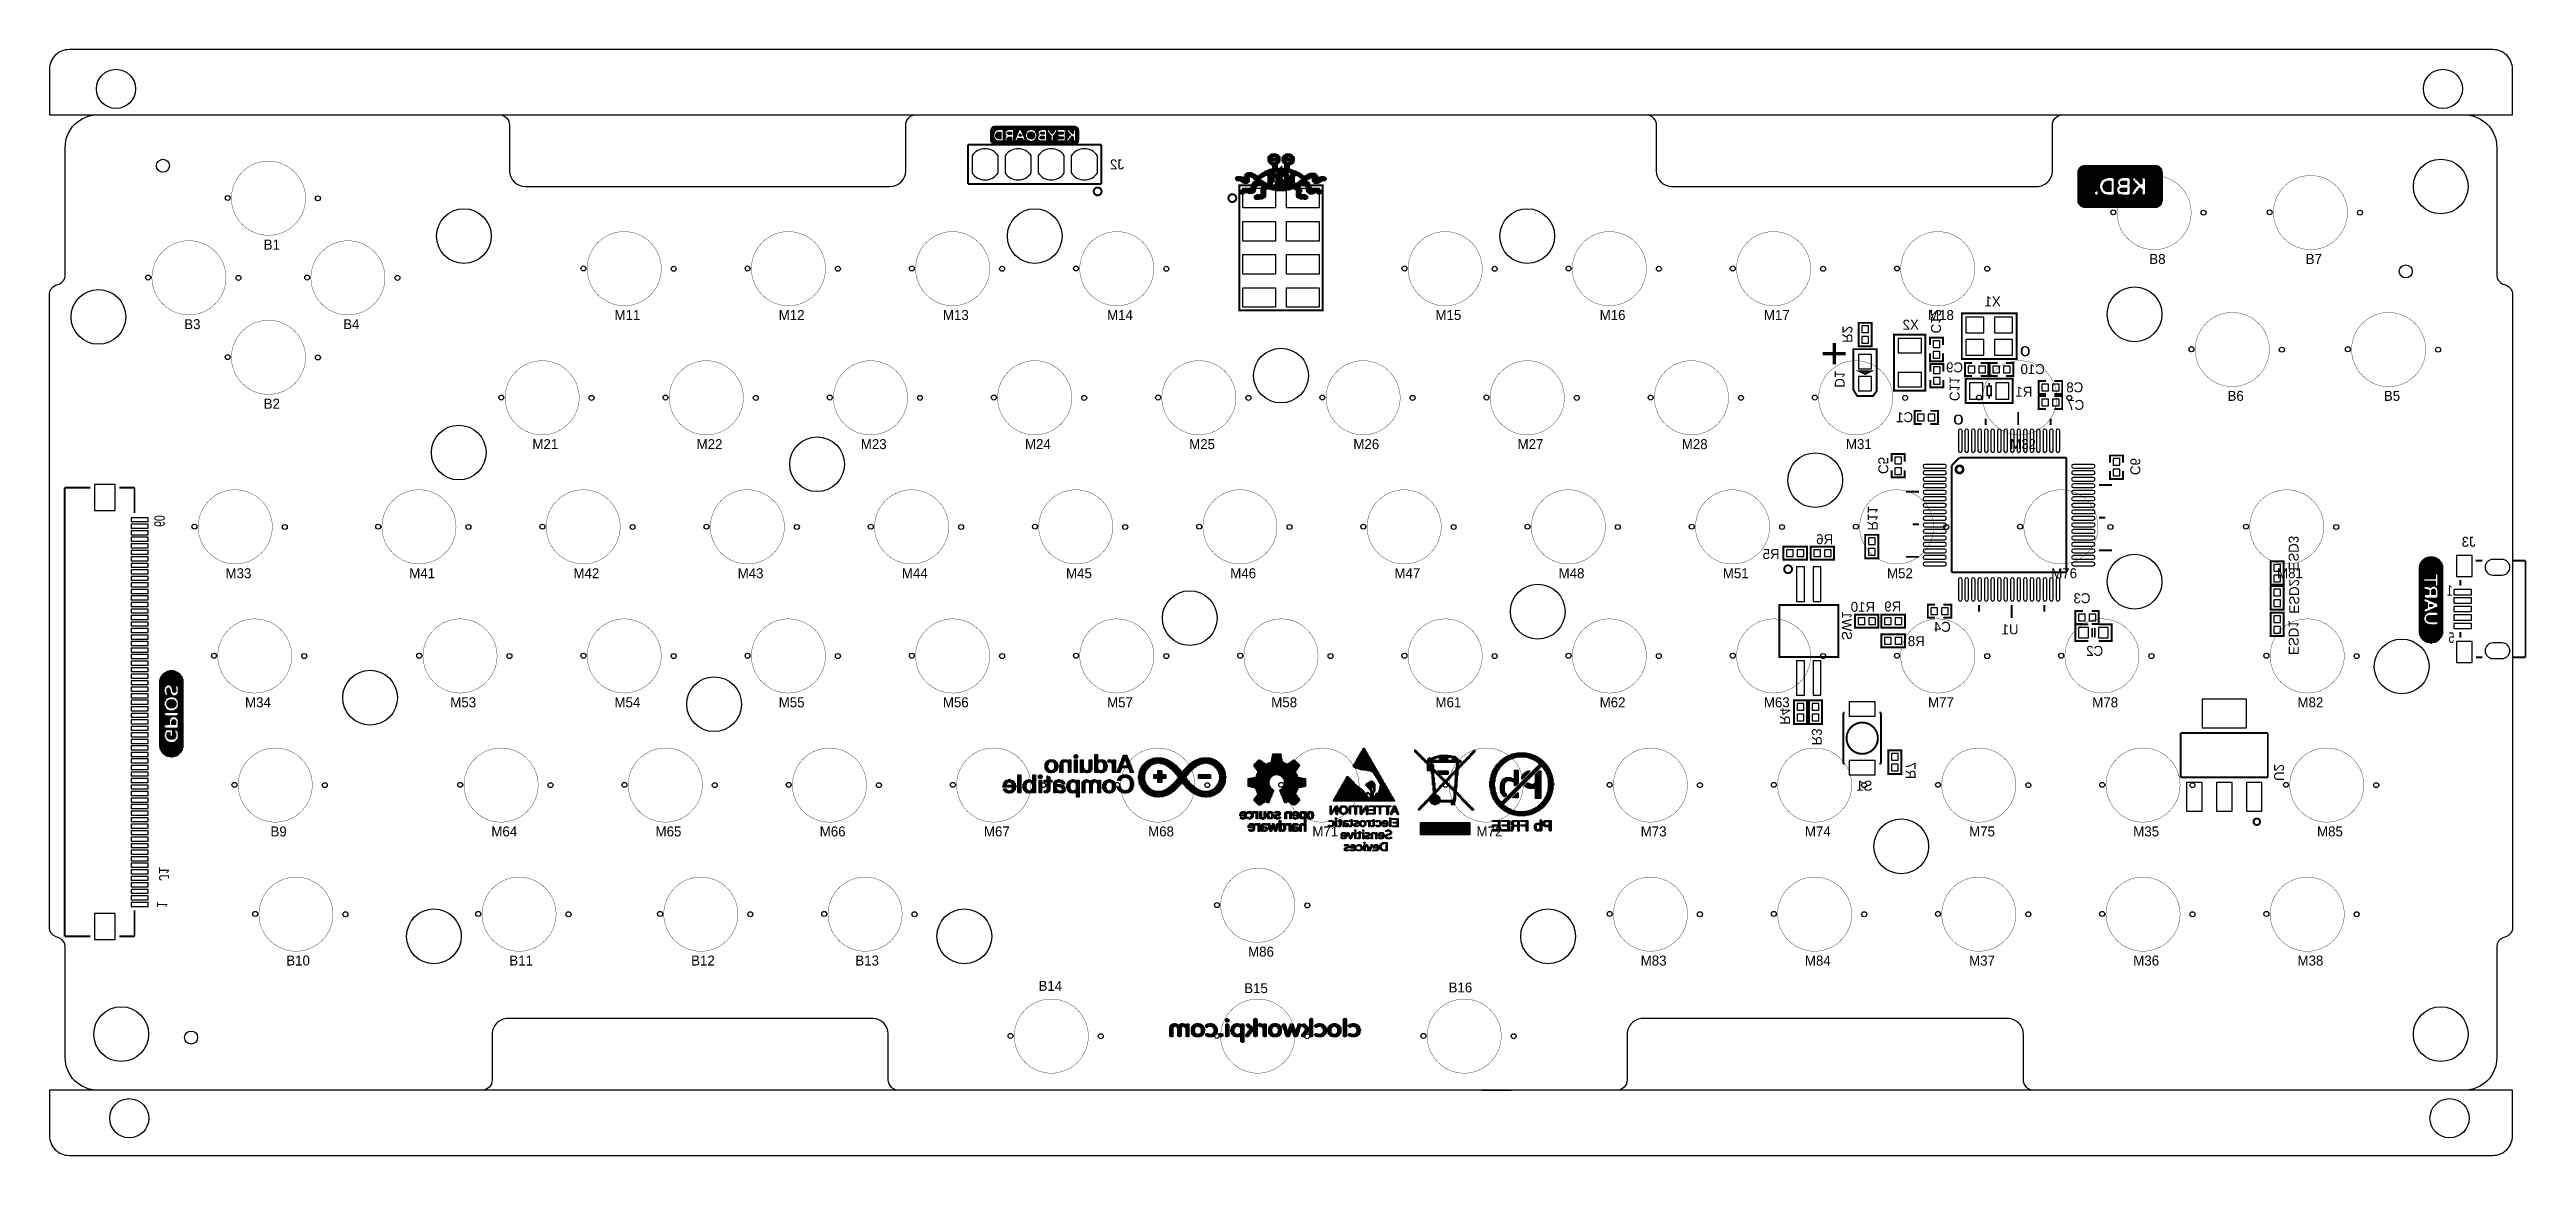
# Model space of a CAD drawing. Extents: x -2 to 189, y 0 to 85.
import ezdxf

# ---------------------------------------------------------------- set-up
doc = ezdxf.new("R2010")
doc.units = 0
for name, color, linetype in [('BG_OUTLINE', 254, 'CONTINUOUS'), ('BG_SILKSCREEN_BOTTOM', 140, 'CONTINUOUS'), ('BG_SILKSCREEN_TOP', 240, 'CONTINUOUS'), ('PG_SILKSCREEN_BOTTOM', 153, 'CONTINUOUS'), ('PG_SILKSCREEN_TOP', 7, 'CONTINUOUS'), ('PIN_BOTTOM', 140, 'CONTINUOUS'), ('PIN_TOP', 12, 'CONTINUOUS'), ('RD_SILKSCREEN_BOTTOM', 9, 'CONTINUOUS'), ('RD_SILKSCREEN_TOP', 231, 'CONTINUOUS')]:
    doc.layers.add(name, color=color, linetype=linetype)

msp = doc.modelspace()

# ---------------------------------------------------------------- texts
at = {"layer": 'PG_SILKSCREEN_BOTTOM', "text_generation_flag": 2}
msp.add_text('+', height=2.500122, rotation=90, dxfattribs=at).set_placement((136.63676, 62.75832))
for s, height, width, p in [('o', 0.979932, 1.122602, (150.495, 61.595)), ('1', 0.8001, 0.749841, (182.89016, 43.22064)), ('5', 0.8001, 0.749841, (183.01208, 39.60368))]:
    msp.add_text(s, height=height, dxfattribs=dict(at, width=width)).set_placement(p)
for s, height, rotation, width, p in [('o', 0.979932, 180, 1.122602, (144.544034, 57.10301)), ('60', 0.8001, 270, 0.749841, (6.514338, 48.50003)), ('1', 0.8001, 270, 0.749841, (6.714236, 19.299936))]:
    msp.add_text(s, height=height, rotation=rotation, dxfattribs=dict(at, width=width)).set_placement(p)
at = {"layer": 'RD_SILKSCREEN_BOTTOM', "text_generation_flag": 2}
for s, p in [('J2', (80.924654, 75.915774)), ('X1', (148.209, 65.405)), ('X2', (141.9225, 63.627)), ('C9', (145.3134, 60.34532)), ('C10', (151.59228, 60.21324)), ('R1', (150.63216, 58.48096)), ('C8', (154.53868, 58.81624)), ('C1', (141.483842, 56.524144)), ('C7', (154.6098, 57.47004)), ('R6', (135.34644, 47.17288)), ('J3', (184.658, 46.97476)), ('R5', (131.23164, 46.03496)), ('R10', (138.56208, 41.9862)), ('R9', (140.56868, 42.01668)), ('C3', (155.093162, 42.647362)), ('R8', (142.37716, 39.35476)), ('C4', (144.3736, 40.45204)), ('U1', (149.57044, 40.259)), ('C2', (156.06776, 38.608)), ('S1', (138.36396, 28.2702))]:
    msp.add_text(s, height=0.762, dxfattribs=at).set_placement(p)
for s, p in [('C12', (142.85468, 63.33236)), ('R2', (136.06272, 62.60592)), ('D1', (135.47344, 59.16676)), ('C11', (144.28724, 58.14568)), ('C5', (138.811, 52.554886)), ('C6', (158.15056, 52.47132)), ('R11', (138.00328, 48.21936)), ('ESD3', (170.307, 45.1485)), ('ESD2', (170.34256, 41.83888)), ('SW1', (136.017, 39.8145)), ('ESD1', (170.307, 38.6715)), ('R4', (131.27228, 33.31972)), ('R3', (133.71068, 31.73476)), ('R7', (140.90396, 29.15412)), ('U2', (169.18432, 29.0068)), ('J1', (6.87832, 21.35632))]:
    msp.add_text(s, height=0.762, rotation=270, dxfattribs=at).set_placement(p)
at = {"layer": 'RD_SILKSCREEN_TOP'}
for s, p in [('J4', (92.1385, 75.438)), ('B1', (14.909292, 69.762878)), ('B8', (159.60979, 68.663058)), ('B7', (171.609766, 68.663058)), ('M11', (41.828466, 64.362838)), ('M12', (54.428644, 64.362838)), ('M13', (67.028822, 64.362838)), ('M14', (79.628746, 64.362838)), ('M15', (104.82834, 64.362838)), ('M16', (117.428518, 64.362838)), ('M17', (130.028696, 64.362838)), ('M18', (142.62862, 64.362838)), ('B3', (8.809482, 63.663068)), ('B4', (21.009356, 63.663068)), ('B6', (165.609778, 58.162952)), ('B5', (177.609754, 58.162952)), ('B2', (14.909292, 57.563004)), ('M21', (35.528758, 54.462934)), ('M22', (48.128682, 54.462934)), ('M23', (60.728606, 54.462934)), ('M24', (73.328784, 54.462934)), ('M25', (85.928708, 54.462934)), ('M26', (98.528378, 54.462934)), ('M27', (111.12881, 54.462934)), ('M28', (123.72848, 54.462934)), ('M31', (136.328658, 54.462934)), ('M32', (148.928328, 54.462934)), ('M33', (11.978386, 44.56303)), ('M41', (26.078434, 44.56303)), ('M42', (38.678612, 44.56303)), ('M43', (51.27879, 44.56303)), ('M44', (63.878714, 44.56303)), ('M45', (76.478638, 44.56303)), ('M46', (89.078562, 44.56303)), ('M47', (101.678486, 44.56303)), ('M48', (114.278664, 44.56303)), ('M51', (126.878588, 44.56303)), ('M52', (139.478512, 44.56303)), ('M76', (152.07869, 44.56303)), ('M81', (169.408602, 44.56303)), ('M34', (13.47851, 34.662872)), ('M53', (29.228542, 34.662872)), ('M54', (41.828466, 34.662872)), ('M55', (54.428644, 34.662872)), ('M56', (67.028822, 34.662872)), ('M57', (79.628746, 34.662872)), ('M58', (92.22867, 34.662872)), ('M61', (104.82834, 34.662872)), ('M62', (117.428518, 34.662872)), ('M63', (130.028696, 34.662872)), ('M77', (142.62862, 34.662872)), ('M78', (155.228798, 34.662872)), ('M82', (170.978576, 34.662872)), ('B9', (15.429738, 24.762968)), ('M64', (32.378396, 24.762968)), ('M65', (44.978828, 24.762968)), ('M66', (57.578498, 24.762968)), ('M67', (70.178676, 24.762968)), ('M68', (82.7786, 24.762968)), ('M71', (95.378778, 24.762968)), ('M72', (107.978702, 24.762968)), ('M73', (120.578626, 24.762968)), ('M74', (133.17855, 24.762968)), ('M75', (145.778474, 24.762968)), ('M35', (158.378398, 24.762968)), ('M85', (172.478446, 24.762968)), ('B10', (16.638778, 14.863064)), ('B11', (33.758632, 14.863064)), ('B12', (47.708566, 14.863064)), ('B13', (60.30849, 14.863064)), ('M86', (90.448638, 15.543022)), ('M83', (120.578626, 14.863064)), ('M84', (133.17855, 14.863064)), ('M37', (145.778474, 14.863064)), ('M36', (158.378398, 14.863064)), ('M38', (170.978576, 14.863064)), ('B14', (74.36612, 12.919964)), ('B15', (90.14968, 12.747244)), ('B16', (105.836466, 12.798044))]:
    msp.add_text(s, height=0.762, dxfattribs=at).set_placement(p)

# ---------------------------------------------------------------- linework, layer by layer
at = {"layer": 'BG_OUTLINE'}
for points in [[(-1.525778, 80.099916), (187.474098, 80.099916), (187.474098, 83.599782, 0.414214), (185.973974, 85.099906), (-0.025654, 85.099906, 0.414214), (-1.525778, 83.599782), (-1.525778, 80.099916)], [(-0.025654, 0.299974), (185.973974, 0.299974, 0.414214), (187.474098, 1.800098), (187.474098, 5.299964), (-1.525778, 5.299964), (-1.525778, 1.800098, 0.414214), (-0.025654, 0.299974)]]:
    msp.add_lwpolyline(points, format="xyb", dxfattribs=at)
msp.add_lwpolyline([(63.640716, 5.299964, -0.414281), (62.840616, 6.100064), (62.840616, 9.59993, 0.414189), (61.64072, 10.799826), (33.640776, 10.799826, 0.414241), (32.440626, 9.59993), (32.440626, 6.100064, -0.414297), (31.640526, 5.299964), (2.17424, 5.299964, -0.414211), (-0.325882, 7.799832), (-0.325882, 16.318992, 0.309433), (-0.772414, 16.971518), (-1.065276, 17.078198, -0.315307), (-1.525778, 17.736058), (-1.525778, 66.36385, -0.315305), (-1.065276, 67.02171), (-0.786384, 67.123056, 0.315296), (-0.325882, 67.780916), (-0.325882, 77.600048, -0.414213), (2.17424, 80.099916), (32.974026, 80.099916, -0.414207), (33.774126, 79.30007), (33.774126, 75.79995, 0.414176), (34.974022, 74.600054), (62.97422, 74.600054, 0.414185), (64.174116, 75.79995), (64.174116, 79.30007, -0.414195), (64.974216, 80.099916), (120.974104, 80.099916, -0.414188), (121.774204, 79.30007), (121.774204, 75.79995, 0.414189), (122.9741, 74.600054), (150.974044, 74.600054, 0.414234), (152.174194, 75.79995), (152.174194, 79.30007, -0.414121), (152.97404, 80.099916), (183.77408, 80.099916, -0.414211), (186.274202, 77.600048), (186.274202, 67.780916, 0.315303), (186.734704, 67.123056), (187.013596, 67.02171, -0.315299), (187.474098, 66.36385), (187.474098, 17.736058, -0.3153), (187.013596, 17.078198), (186.734704, 16.976852, 0.315301), (186.274202, 16.318992), (186.274202, 7.799832, -0.414179), (183.774334, 5.299964), (150.740618, 5.299964, -0.414227), (149.940772, 6.100064), (149.940772, 9.59993, 0.414225), (148.740622, 10.799826), (120.740678, 10.799826, 0.414225), (119.540528, 9.59993), (119.540528, 6.100064, -0.414228), (118.740682, 5.299964), (108.398818, 5.299964), (110.632494, 5.299964)], format="xyb", close=True, dxfattribs=at)
at = {"layer": 'BG_SILKSCREEN_BOTTOM'}
for points in [[(70.710552, 78.89875), (70.710552, 78.931008), (71.129652, 78.931008), (71.129652, 78.89875)], [(70.710552, 78.866492), (70.710552, 78.89875), (71.065136, 78.89875), (71.065136, 78.866492)], [(70.710552, 78.834234), (70.710552, 78.866492), (71.032878, 78.866492), (71.032878, 78.834234)], [(70.710552, 78.801976), (70.710552, 78.834234), (71.00062, 78.834234), (71.00062, 78.801976)], [(70.710552, 78.769718), (70.710552, 78.801976), (70.968362, 78.801976), (70.968362, 78.769718)], [(70.710552, 78.73746), (70.710552, 78.769718), (70.968362, 78.769718), (70.968362, 78.73746)], [(70.710552, 78.705202), (70.710552, 78.73746), (70.936104, 78.73746), (70.936104, 78.705202)], [(70.710552, 78.673198), (70.710552, 78.705202), (70.936104, 78.705202), (70.936104, 78.673198)], [(70.710552, 78.64094), (70.710552, 78.673198), (70.936104, 78.673198), (70.936104, 78.64094)], [(70.710552, 78.608682), (70.710552, 78.64094), (70.9041, 78.64094), (70.9041, 78.608682)], [(70.710552, 78.576424), (70.710552, 78.608682), (70.9041, 78.608682), (70.9041, 78.576424)], [(70.710552, 78.544166), (70.710552, 78.576424), (70.9041, 78.576424), (70.9041, 78.544166)], [(70.710552, 78.511908), (70.710552, 78.544166), (70.9041, 78.544166), (70.9041, 78.511908)], [(70.710552, 78.47965), (70.710552, 78.511908), (70.9041, 78.511908), (70.9041, 78.47965)], [(70.710552, 78.447392), (70.710552, 78.47965), (70.9041, 78.47965), (70.9041, 78.447392)], [(70.710552, 78.415134), (70.710552, 78.447392), (70.9041, 78.447392), (70.9041, 78.415134)], [(70.710552, 78.38313), (70.710552, 78.415134), (70.9041, 78.415134), (70.9041, 78.38313)], [(70.710552, 78.350872), (70.710552, 78.38313), (70.936104, 78.38313), (70.936104, 78.350872)], [(70.710552, 78.318614), (70.710552, 78.350872), (70.936104, 78.350872), (70.936104, 78.318614)], [(70.710552, 78.286356), (70.710552, 78.318614), (70.968362, 78.318614), (70.968362, 78.286356)], [(70.710552, 78.254098), (70.710552, 78.286356), (70.968362, 78.286356), (70.968362, 78.254098)], [(70.710552, 78.22184), (70.710552, 78.254098), (71.00062, 78.254098), (71.00062, 78.22184)], [(70.710552, 78.189582), (70.710552, 78.22184), (71.032878, 78.22184), (71.032878, 78.189582)], [(70.710552, 78.157324), (70.710552, 78.189582), (71.065136, 78.189582), (71.065136, 78.157324)], [(70.710552, 78.125066), (70.710552, 78.157324), (71.097394, 78.157324), (71.097394, 78.125066)], [(70.710552, 78.093062), (70.710552, 78.125066), (71.16191, 78.125066), (71.16191, 78.093062)], [(70.74281, 78.99527), (70.74281, 79.027528), (77.414374, 79.027528), (77.414374, 78.99527)], [(70.74281, 78.963266), (70.74281, 78.99527), (77.414374, 78.99527), (77.414374, 78.963266)], [(70.74281, 78.931008), (70.74281, 78.963266), (71.226172, 78.963266), (71.226172, 78.931008)], [(70.74281, 78.060804), (70.74281, 78.093062), (71.838566, 78.093062), (71.838566, 78.060804)], [(70.74281, 78.028546), (70.74281, 78.060804), (77.414374, 78.060804), (77.414374, 78.028546)], [(70.74281, 77.996288), (70.74281, 78.028546), (77.414374, 78.028546), (77.414374, 77.996288)], [(70.775068, 79.059786), (70.775068, 79.092044), (77.38237, 79.092044), (77.38237, 79.059786)], [(70.775068, 79.027528), (70.775068, 79.059786), (77.38237, 79.059786), (77.38237, 79.027528)], [(70.775068, 77.96403), (70.775068, 77.996288), (77.38237, 77.996288), (77.38237, 77.96403)], [(70.807326, 79.092044), (70.807326, 79.124302), (77.350112, 79.124302), (77.350112, 79.092044)], [(70.807326, 77.931772), (70.807326, 77.96403), (77.350112, 77.96403), (77.350112, 77.931772)], [(70.839584, 79.124302), (70.839584, 79.15656), (77.317854, 79.15656), (77.317854, 79.124302)], [(70.839584, 77.899514), (70.839584, 77.931772), (77.317854, 77.931772), (77.317854, 77.899514)], [(70.871842, 79.15656), (70.871842, 79.188818), (77.253338, 79.188818), (77.253338, 79.15656)], [(70.936104, 79.188818), (70.936104, 79.221076), (77.188822, 79.221076), (77.188822, 79.188818)], [(71.097394, 78.576424), (71.097394, 78.608682), (71.484236, 78.608682), (71.484236, 78.576424)], [(71.097394, 78.544166), (71.097394, 78.576424), (71.484236, 78.576424), (71.484236, 78.544166)], [(71.097394, 78.511908), (71.097394, 78.544166), (71.484236, 78.544166), (71.484236, 78.511908)], [(71.097394, 78.47965), (71.097394, 78.511908), (71.484236, 78.511908), (71.484236, 78.47965)], [(71.097394, 78.447392), (71.097394, 78.47965), (71.484236, 78.47965), (71.484236, 78.447392)], [(71.097394, 78.415134), (71.097394, 78.447392), (71.484236, 78.447392), (71.484236, 78.415134)], [(71.129652, 78.64094), (71.129652, 78.673198), (71.484236, 78.673198), (71.484236, 78.64094)], [(71.129652, 78.608682), (71.129652, 78.64094), (71.484236, 78.64094), (71.484236, 78.608682)], [(71.129652, 78.38313), (71.129652, 78.415134), (71.484236, 78.415134), (71.484236, 78.38313)], [(71.129652, 78.350872), (71.129652, 78.38313), (71.484236, 78.38313), (71.484236, 78.350872)], [(71.16191, 78.673198), (71.16191, 78.705202), (71.484236, 78.705202), (71.484236, 78.673198)], [(71.16191, 78.318614), (71.16191, 78.350872), (71.484236, 78.350872), (71.484236, 78.318614)], [(71.194168, 78.705202), (71.194168, 78.73746), (71.484236, 78.73746), (71.484236, 78.705202)], [(71.226172, 78.73746), (71.226172, 78.769718), (71.484236, 78.769718), (71.484236, 78.73746)], [(71.226172, 78.286356), (71.226172, 78.318614), (71.484236, 78.318614), (71.484236, 78.286356)], [(71.290688, 78.254098), (71.290688, 78.286356), (71.484236, 78.286356), (71.484236, 78.254098)], [(71.645272, 78.931008), (71.645272, 78.963266), (71.999856, 78.963266), (71.999856, 78.931008)], [(71.645272, 78.093062), (71.645272, 78.125066), (71.806562, 78.125066), (71.806562, 78.093062)], [(71.67753, 78.89875), (71.67753, 78.931008), (71.903082, 78.931008), (71.903082, 78.89875)], [(71.67753, 78.866492), (71.67753, 78.89875), (71.870824, 78.89875), (71.870824, 78.866492)], [(71.67753, 78.834234), (71.67753, 78.866492), (71.838566, 78.866492), (71.838566, 78.834234)], [(71.67753, 78.801976), (71.67753, 78.834234), (71.806562, 78.834234), (71.806562, 78.801976)], [(71.67753, 78.769718), (71.67753, 78.801976), (71.774304, 78.801976), (71.774304, 78.769718)], [(71.67753, 78.73746), (71.67753, 78.769718), (71.774304, 78.769718), (71.774304, 78.73746)], [(71.67753, 78.705202), (71.67753, 78.73746), (71.774304, 78.73746), (71.774304, 78.705202)], [(71.67753, 78.673198), (71.67753, 78.705202), (71.774304, 78.705202), (71.774304, 78.673198)], [(71.67753, 78.64094), (71.67753, 78.673198), (71.774304, 78.673198), (71.774304, 78.64094)], [(71.67753, 78.608682), (71.67753, 78.64094), (71.774304, 78.64094), (71.774304, 78.608682)], [(71.67753, 78.576424), (71.67753, 78.608682), (71.774304, 78.608682), (71.774304, 78.576424)], [(71.67753, 78.544166), (71.67753, 78.576424), (71.806562, 78.576424), (71.806562, 78.544166)], [(71.67753, 78.511908), (71.67753, 78.544166), (71.838566, 78.544166), (71.838566, 78.511908)], [(71.67753, 78.47965), (71.67753, 78.511908), (71.838566, 78.511908), (71.838566, 78.47965)], [(71.67753, 78.447392), (71.67753, 78.47965), (71.838566, 78.47965), (71.838566, 78.447392)], [(71.67753, 78.415134), (71.67753, 78.447392), (71.838566, 78.447392), (71.838566, 78.415134)], [(71.67753, 78.38313), (71.67753, 78.415134), (71.806562, 78.415134), (71.806562, 78.38313)], [(71.67753, 78.350872), (71.67753, 78.38313), (71.806562, 78.38313), (71.806562, 78.350872)], [(71.67753, 78.318614), (71.67753, 78.350872), (71.806562, 78.350872), (71.806562, 78.318614)], [(71.67753, 78.286356), (71.67753, 78.318614), (71.774304, 78.318614), (71.774304, 78.286356)], [(71.67753, 78.254098), (71.67753, 78.286356), (71.774304, 78.286356), (71.774304, 78.254098)], [(71.67753, 78.22184), (71.67753, 78.254098), (71.774304, 78.254098), (71.774304, 78.22184)], [(71.67753, 78.189582), (71.67753, 78.22184), (71.774304, 78.22184), (71.774304, 78.189582)], [(71.67753, 78.157324), (71.67753, 78.189582), (71.774304, 78.189582), (71.774304, 78.157324)], [(71.67753, 78.125066), (71.67753, 78.157324), (71.774304, 78.157324), (71.774304, 78.125066)], [(71.903082, 78.060804), (71.903082, 78.093062), (72.35444, 78.093062), (72.35444, 78.060804)], [(71.967598, 78.705202), (71.967598, 78.73746), (72.289924, 78.73746), (72.289924, 78.705202)], [(71.967598, 78.673198), (71.967598, 78.705202), (72.289924, 78.705202), (72.289924, 78.673198)], [(71.967598, 78.64094), (71.967598, 78.673198), (72.289924, 78.673198), (72.289924, 78.64094)], [(71.967598, 78.286356), (71.967598, 78.318614), (72.289924, 78.318614), (72.289924, 78.286356)], [(71.967598, 78.254098), (71.967598, 78.286356), (72.289924, 78.286356), (72.289924, 78.254098)], [(71.967598, 78.22184), (71.967598, 78.254098), (72.289924, 78.254098), (72.289924, 78.22184)], [(71.967598, 78.189582), (71.967598, 78.22184), (72.289924, 78.22184), (72.289924, 78.189582)], [(71.967598, 78.157324), (71.967598, 78.189582), (72.289924, 78.189582), (72.289924, 78.157324)], [(71.967598, 78.125066), (71.967598, 78.157324), (72.289924, 78.157324), (72.289924, 78.125066)], [(71.967598, 78.093062), (71.967598, 78.125066), (72.322182, 78.125066), (72.322182, 78.093062)], [(71.999856, 78.73746), (71.999856, 78.769718), (72.289924, 78.769718), (72.289924, 78.73746)], [(71.999856, 78.608682), (71.999856, 78.64094), (72.289924, 78.64094), (72.289924, 78.608682)], [(71.999856, 78.318614), (71.999856, 78.350872), (72.289924, 78.350872), (72.289924, 78.318614)], [(72.032114, 78.576424), (72.032114, 78.608682), (72.289924, 78.608682), (72.289924, 78.576424)], [(72.032114, 78.350872), (72.032114, 78.38313), (72.289924, 78.38313), (72.289924, 78.350872)], [(72.418702, 78.060804), (72.418702, 78.093062), (72.61225, 78.093062), (72.61225, 78.060804)], [(72.45096, 78.931008), (72.45096, 78.963266), (72.87006, 78.963266), (72.87006, 78.931008)], [(72.483218, 78.89875), (72.483218, 78.931008), (72.837802, 78.931008), (72.837802, 78.89875)], [(72.483218, 78.866492), (72.483218, 78.89875), (72.837802, 78.89875), (72.837802, 78.866492)], [(72.483218, 78.834234), (72.483218, 78.866492), (72.805544, 78.866492), (72.805544, 78.834234)], [(72.483218, 78.801976), (72.483218, 78.834234), (72.805544, 78.834234), (72.805544, 78.801976)], [(72.483218, 78.769718), (72.483218, 78.801976), (72.805544, 78.801976), (72.805544, 78.769718)], [(72.483218, 78.73746), (72.483218, 78.769718), (72.773286, 78.769718), (72.773286, 78.73746)], [(72.483218, 78.705202), (72.483218, 78.73746), (72.773286, 78.73746), (72.773286, 78.705202)], [(72.483218, 78.673198), (72.483218, 78.705202), (72.741028, 78.705202), (72.741028, 78.673198)], [(72.483218, 78.64094), (72.483218, 78.673198), (72.741028, 78.673198), (72.741028, 78.64094)], [(72.483218, 78.608682), (72.483218, 78.64094), (72.741028, 78.64094), (72.741028, 78.608682)], [(72.483218, 78.576424), (72.483218, 78.608682), (72.70877, 78.608682), (72.70877, 78.576424)], [(72.483218, 78.544166), (72.483218, 78.576424), (72.70877, 78.576424), (72.70877, 78.544166)], [(72.483218, 78.511908), (72.483218, 78.544166), (72.676766, 78.544166), (72.676766, 78.511908)], [(72.483218, 78.47965), (72.483218, 78.511908), (72.676766, 78.511908), (72.676766, 78.47965)], [(72.483218, 78.447392), (72.483218, 78.47965), (72.644508, 78.47965), (72.644508, 78.447392)], [(72.483218, 78.415134), (72.483218, 78.447392), (72.644508, 78.447392), (72.644508, 78.415134)], [(72.483218, 78.38313), (72.483218, 78.415134), (72.644508, 78.415134), (72.644508, 78.38313)], [(72.483218, 78.350872), (72.483218, 78.38313), (72.61225, 78.38313), (72.61225, 78.350872)], [(72.483218, 78.318614), (72.483218, 78.350872), (72.61225, 78.350872), (72.61225, 78.318614)], [(72.483218, 78.286356), (72.483218, 78.318614), (72.579992, 78.318614), (72.579992, 78.286356)], [(72.483218, 78.254098), (72.483218, 78.286356), (72.579992, 78.286356), (72.579992, 78.254098)], [(72.483218, 78.22184), (72.483218, 78.254098), (72.547734, 78.254098), (72.547734, 78.22184)], [(72.483218, 78.189582), (72.483218, 78.22184), (72.547734, 78.22184), (72.547734, 78.189582)], [(72.483218, 78.157324), (72.483218, 78.189582), (72.547734, 78.189582), (72.547734, 78.157324)], [(72.483218, 78.125066), (72.483218, 78.157324), (72.547734, 78.157324), (72.547734, 78.125066)], [(72.483218, 78.093062), (72.483218, 78.125066), (72.547734, 78.125066), (72.547734, 78.093062)], [(72.676766, 78.060804), (72.676766, 78.093062), (73.256902, 78.093062), (73.256902, 78.060804)], [(72.70877, 78.093062), (72.70877, 78.125066), (73.192386, 78.125066), (73.192386, 78.093062)], [(72.741028, 78.157324), (72.741028, 78.189582), (73.160128, 78.189582), (73.160128, 78.157324)], [(72.741028, 78.125066), (72.741028, 78.157324), (73.192386, 78.157324), (73.192386, 78.125066)], [(72.773286, 78.254098), (72.773286, 78.286356), (73.12787, 78.286356), (73.12787, 78.254098)], [(72.773286, 78.22184), (72.773286, 78.254098), (73.12787, 78.254098), (73.12787, 78.22184)], [(72.773286, 78.189582), (72.773286, 78.22184), (73.160128, 78.22184), (73.160128, 78.189582)], [(72.87006, 78.47965), (72.87006, 78.511908), (73.031096, 78.511908), (73.031096, 78.47965)], [(72.902318, 78.544166), (72.902318, 78.576424), (72.998838, 78.576424), (72.998838, 78.544166)], [(72.902318, 78.511908), (72.902318, 78.544166), (73.031096, 78.544166), (73.031096, 78.511908)], [(72.902318, 78.447392), (72.902318, 78.47965), (73.031096, 78.47965), (73.031096, 78.447392)], [(72.934576, 78.608682), (72.934576, 78.64094), (72.966834, 78.64094), (72.966834, 78.608682)], [(72.934576, 78.576424), (72.934576, 78.608682), (72.998838, 78.608682), (72.998838, 78.576424)], [(73.031096, 78.931008), (73.031096, 78.963266), (73.64349, 78.963266), (73.64349, 78.931008)], [(73.063354, 78.89875), (73.063354, 78.931008), (73.54697, 78.931008), (73.54697, 78.89875)], [(73.063354, 78.866492), (73.063354, 78.89875), (73.514712, 78.89875), (73.514712, 78.866492)], [(73.095612, 78.834234), (73.095612, 78.866492), (73.482454, 78.866492), (73.482454, 78.834234)], [(73.095612, 78.801976), (73.095612, 78.834234), (73.450196, 78.834234), (73.450196, 78.801976)], [(73.12787, 78.769718), (73.12787, 78.801976), (73.417938, 78.801976), (73.417938, 78.769718)], [(73.12787, 78.73746), (73.12787, 78.769718), (73.417938, 78.769718), (73.417938, 78.73746)], [(73.12787, 78.705202), (73.12787, 78.73746), (73.38568, 78.73746), (73.38568, 78.705202)], [(73.160128, 78.673198), (73.160128, 78.705202), (73.38568, 78.705202), (73.38568, 78.673198)], [(73.160128, 78.64094), (73.160128, 78.673198), (73.38568, 78.673198), (73.38568, 78.64094)], [(73.192386, 78.608682), (73.192386, 78.64094), (73.353422, 78.64094), (73.353422, 78.608682)], [(73.192386, 78.576424), (73.192386, 78.608682), (73.353422, 78.608682), (73.353422, 78.576424)], [(73.224644, 78.544166), (73.224644, 78.576424), (73.353422, 78.576424), (73.353422, 78.544166)], [(73.224644, 78.511908), (73.224644, 78.544166), (73.353422, 78.544166), (73.353422, 78.511908)], [(73.224644, 78.47965), (73.224644, 78.511908), (73.353422, 78.511908), (73.353422, 78.47965)], [(73.256902, 78.447392), (73.256902, 78.47965), (73.353422, 78.47965), (73.353422, 78.447392)], [(73.256902, 78.415134), (73.256902, 78.447392), (73.353422, 78.447392), (73.353422, 78.415134)], [(73.288906, 78.38313), (73.288906, 78.415134), (73.353422, 78.415134), (73.353422, 78.38313)], [(73.288906, 78.350872), (73.288906, 78.38313), (73.38568, 78.38313), (73.38568, 78.350872)], [(73.288906, 78.060804), (73.288906, 78.093062), (73.675748, 78.093062), (73.675748, 78.060804)], [(73.321164, 78.318614), (73.321164, 78.350872), (73.38568, 78.350872), (73.38568, 78.318614)], [(73.321164, 78.286356), (73.321164, 78.318614), (73.38568, 78.318614), (73.38568, 78.286356)], [(73.321164, 78.254098), (73.321164, 78.286356), (73.417938, 78.286356), (73.417938, 78.254098)], [(73.353422, 78.22184), (73.353422, 78.254098), (73.450196, 78.254098), (73.450196, 78.22184)], [(73.353422, 78.189582), (73.353422, 78.22184), (73.450196, 78.22184), (73.450196, 78.189582)], [(73.353422, 78.157324), (73.353422, 78.189582), (73.482454, 78.189582), (73.482454, 78.157324)], [(73.353422, 78.125066), (73.353422, 78.157324), (73.54697, 78.157324), (73.54697, 78.125066)], [(73.353422, 78.093062), (73.353422, 78.125066), (73.578974, 78.125066), (73.578974, 78.093062)], [(73.54697, 78.576424), (73.54697, 78.608682), (74.030332, 78.608682), (74.030332, 78.576424)], [(73.54697, 78.544166), (73.54697, 78.576424), (74.030332, 78.576424), (74.030332, 78.544166)], [(73.54697, 78.511908), (73.54697, 78.544166), (74.06259, 78.544166), (74.06259, 78.511908)], [(73.54697, 78.47965), (73.54697, 78.511908), (74.06259, 78.511908), (74.06259, 78.47965)], [(73.54697, 78.447392), (73.54697, 78.47965), (74.030332, 78.47965), (74.030332, 78.447392)], [(73.54697, 78.415134), (73.54697, 78.447392), (74.030332, 78.447392), (74.030332, 78.415134)], [(73.578974, 78.673198), (73.578974, 78.705202), (73.998074, 78.705202), (73.998074, 78.673198)], [(73.578974, 78.64094), (73.578974, 78.673198), (74.030332, 78.673198), (74.030332, 78.64094)], [(73.578974, 78.608682), (73.578974, 78.64094), (74.030332, 78.64094), (74.030332, 78.608682)], [(73.578974, 78.38313), (73.578974, 78.415134), (74.030332, 78.415134), (74.030332, 78.38313)], [(73.578974, 78.350872), (73.578974, 78.38313), (73.998074, 78.38313), (73.998074, 78.350872)], [(73.611232, 78.705202), (73.611232, 78.73746), (73.965816, 78.73746), (73.965816, 78.705202)], [(73.611232, 78.318614), (73.611232, 78.350872), (73.998074, 78.350872), (73.998074, 78.318614)], [(73.64349, 78.286356), (73.64349, 78.318614), (73.965816, 78.318614), (73.965816, 78.286356)], [(73.675748, 78.73746), (73.675748, 78.769718), (73.933558, 78.769718), (73.933558, 78.73746)], [(73.708006, 78.254098), (73.708006, 78.286356), (73.9013, 78.286356), (73.9013, 78.254098)], [(73.772522, 78.769718), (73.772522, 78.801976), (73.80478, 78.801976), (73.80478, 78.769718)], [(73.933558, 78.060804), (73.933558, 78.093062), (75.383898, 78.093062), (75.383898, 78.060804)], [(73.965816, 78.931008), (73.965816, 78.963266), (74.513694, 78.963266), (74.513694, 78.931008)], [(73.998074, 78.093062), (73.998074, 78.125066), (74.417174, 78.125066), (74.417174, 78.093062)], [(74.030332, 78.89875), (74.030332, 78.931008), (74.417174, 78.931008), (74.417174, 78.89875)], [(74.06259, 78.125066), (74.06259, 78.157324), (74.352658, 78.157324), (74.352658, 78.125066)], [(74.094848, 78.866492), (74.094848, 78.89875), (74.384916, 78.89875), (74.384916, 78.866492)], [(74.094848, 78.157324), (74.094848, 78.189582), (74.3204, 78.189582), (74.3204, 78.157324)], [(74.127106, 78.834234), (74.127106, 78.866492), (74.352658, 78.866492), (74.352658, 78.834234)], [(74.127106, 78.189582), (74.127106, 78.22184), (74.3204, 78.22184), (74.3204, 78.189582)], [(74.159364, 78.801976), (74.159364, 78.834234), (74.352658, 78.834234), (74.352658, 78.801976)], [(74.159364, 78.769718), (74.159364, 78.801976), (74.3204, 78.801976), (74.3204, 78.769718)], [(74.159364, 78.22184), (74.159364, 78.254098), (74.288142, 78.254098), (74.288142, 78.22184)], [(74.191368, 78.73746), (74.191368, 78.769718), (74.3204, 78.769718), (74.3204, 78.73746)], [(74.191368, 78.705202), (74.191368, 78.73746), (74.3204, 78.73746), (74.3204, 78.705202)], [(74.191368, 78.286356), (74.191368, 78.318614), (74.288142, 78.318614), (74.288142, 78.286356)], [(74.191368, 78.254098), (74.191368, 78.286356), (74.288142, 78.286356), (74.288142, 78.254098)], [(74.223626, 78.673198), (74.223626, 78.705202), (74.3204, 78.705202), (74.3204, 78.673198)], [(74.223626, 78.64094), (74.223626, 78.673198), (74.3204, 78.673198), (74.3204, 78.64094)], [(74.223626, 78.608682), (74.223626, 78.64094), (74.352658, 78.64094), (74.352658, 78.608682)], [(74.223626, 78.576424), (74.223626, 78.608682), (74.352658, 78.608682), (74.352658, 78.576424)], [(74.223626, 78.415134), (74.223626, 78.447392), (74.288142, 78.447392), (74.288142, 78.415134)], [(74.223626, 78.38313), (74.223626, 78.415134), (74.288142, 78.415134), (74.288142, 78.38313)], [(74.223626, 78.350872), (74.223626, 78.38313), (74.288142, 78.38313), (74.288142, 78.350872)], [(74.223626, 78.318614), (74.223626, 78.350872), (74.288142, 78.350872), (74.288142, 78.318614)], [(74.255884, 78.544166), (74.255884, 78.576424), (74.384916, 78.576424), (74.384916, 78.544166)], [(74.255884, 78.511908), (74.255884, 78.544166), (74.352658, 78.544166), (74.352658, 78.511908)], [(74.255884, 78.47965), (74.255884, 78.511908), (74.3204, 78.511908), (74.3204, 78.47965)], [(74.255884, 78.447392), (74.255884, 78.47965), (74.3204, 78.47965), (74.3204, 78.447392)], [(74.481436, 78.38313), (74.481436, 78.415134), (74.803762, 78.415134), (74.803762, 78.38313)], [(74.481436, 78.350872), (74.481436, 78.38313), (74.803762, 78.38313), (74.803762, 78.350872)], [(74.481436, 78.318614), (74.481436, 78.350872), (74.803762, 78.350872), (74.803762, 78.318614)], [(74.481436, 78.286356), (74.481436, 78.318614), (74.803762, 78.318614), (74.803762, 78.286356)], [(74.513694, 78.705202), (74.513694, 78.73746), (74.803762, 78.73746), (74.803762, 78.705202)], [(74.513694, 78.673198), (74.513694, 78.705202), (74.803762, 78.705202), (74.803762, 78.673198)], [(74.513694, 78.64094), (74.513694, 78.673198), (74.803762, 78.673198), (74.803762, 78.64094)], [(74.545952, 78.73746), (74.545952, 78.769718), (74.803762, 78.769718), (74.803762, 78.73746)], [(74.545952, 78.254098), (74.545952, 78.286356), (74.803762, 78.286356), (74.803762, 78.254098)], [(74.57821, 78.608682), (74.57821, 78.64094), (74.803762, 78.64094), (74.803762, 78.608682)], [(74.57821, 78.415134), (74.57821, 78.447392), (74.771504, 78.447392), (74.771504, 78.415134)], [(74.932794, 78.931008), (74.932794, 78.963266), (75.061572, 78.963266), (75.061572, 78.931008)], [(74.965052, 78.89875), (74.965052, 78.931008), (75.061572, 78.931008), (75.061572, 78.89875)], [(74.965052, 78.093062), (74.965052, 78.125066), (75.35164, 78.125066), (75.35164, 78.093062)], [(74.99731, 78.866492), (74.99731, 78.89875), (75.029568, 78.89875), (75.029568, 78.866492)], [(74.99731, 78.834234), (74.99731, 78.866492), (75.029568, 78.866492), (75.029568, 78.834234)], [(74.99731, 78.801976), (74.99731, 78.834234), (75.061572, 78.834234), (75.061572, 78.801976)], [(74.99731, 78.769718), (74.99731, 78.801976), (75.061572, 78.801976), (75.061572, 78.769718)], [(74.99731, 78.73746), (74.99731, 78.769718), (75.09383, 78.769718), (75.09383, 78.73746)], [(74.99731, 78.705202), (74.99731, 78.73746), (75.126088, 78.73746), (75.126088, 78.705202)], [(74.99731, 78.673198), (74.99731, 78.705202), (75.158346, 78.705202), (75.158346, 78.673198)], [(74.99731, 78.64094), (74.99731, 78.673198), (75.158346, 78.673198), (75.158346, 78.64094)], [(74.99731, 78.608682), (74.99731, 78.64094), (75.190604, 78.64094), (75.190604, 78.608682)], [(74.99731, 78.576424), (74.99731, 78.608682), (75.222862, 78.608682), (75.222862, 78.576424)], [(74.99731, 78.544166), (74.99731, 78.576424), (75.222862, 78.576424), (75.222862, 78.544166)], [(74.99731, 78.511908), (74.99731, 78.544166), (75.25512, 78.544166), (75.25512, 78.511908)], [(74.99731, 78.47965), (74.99731, 78.511908), (75.287378, 78.511908), (75.287378, 78.47965)], [(74.99731, 78.447392), (74.99731, 78.47965), (75.319636, 78.47965), (75.319636, 78.447392)], [(74.99731, 78.415134), (74.99731, 78.447392), (75.319636, 78.447392), (75.319636, 78.415134)], [(74.99731, 78.38313), (74.99731, 78.415134), (75.319636, 78.415134), (75.319636, 78.38313)], [(74.99731, 78.350872), (74.99731, 78.38313), (75.319636, 78.38313), (75.319636, 78.350872)], [(74.99731, 78.318614), (74.99731, 78.350872), (75.319636, 78.350872), (75.319636, 78.318614)], [(74.99731, 78.286356), (74.99731, 78.318614), (75.319636, 78.318614), (75.319636, 78.286356)], [(74.99731, 78.254098), (74.99731, 78.286356), (75.319636, 78.286356), (75.319636, 78.254098)], [(74.99731, 78.22184), (74.99731, 78.254098), (75.319636, 78.254098), (75.319636, 78.22184)], [(74.99731, 78.189582), (74.99731, 78.22184), (75.319636, 78.22184), (75.319636, 78.189582)], [(74.99731, 78.157324), (74.99731, 78.189582), (75.319636, 78.189582), (75.319636, 78.157324)], [(74.99731, 78.125066), (74.99731, 78.157324), (75.319636, 78.157324), (75.319636, 78.125066)], [(75.190604, 78.931008), (75.190604, 78.963266), (75.641708, 78.963266), (75.641708, 78.931008)], [(75.222862, 78.89875), (75.222862, 78.931008), (75.609704, 78.931008), (75.609704, 78.89875)], [(75.25512, 78.866492), (75.25512, 78.89875), (75.577446, 78.89875), (75.577446, 78.866492)], [(75.25512, 78.834234), (75.25512, 78.866492), (75.577446, 78.866492), (75.577446, 78.834234)], [(75.287378, 78.801976), (75.287378, 78.834234), (75.545188, 78.834234), (75.545188, 78.801976)], [(75.319636, 78.769718), (75.319636, 78.801976), (75.51293, 78.801976), (75.51293, 78.769718)], [(75.319636, 78.73746), (75.319636, 78.769718), (75.51293, 78.769718), (75.51293, 78.73746)], [(75.35164, 78.705202), (75.35164, 78.73746), (75.480672, 78.73746), (75.480672, 78.705202)], [(75.383898, 78.673198), (75.383898, 78.705202), (75.448414, 78.705202), (75.448414, 78.673198)], [(75.416156, 78.64094), (75.416156, 78.673198), (75.448414, 78.673198), (75.448414, 78.64094)], [(75.448414, 78.060804), (75.448414, 78.093062), (76.576428, 78.093062), (76.576428, 78.060804)], [(75.51293, 78.415134), (75.51293, 78.447392), (75.899772, 78.447392), (75.899772, 78.415134)], [(75.51293, 78.38313), (75.51293, 78.415134), (76.254102, 78.415134), (76.254102, 78.38313)], [(75.51293, 78.350872), (75.51293, 78.38313), (76.254102, 78.38313), (76.254102, 78.350872)], [(75.51293, 78.318614), (75.51293, 78.350872), (76.254102, 78.350872), (76.254102, 78.318614)], [(75.51293, 78.286356), (75.51293, 78.318614), (76.254102, 78.318614), (76.254102, 78.286356)], [(75.51293, 78.254098), (75.51293, 78.286356), (76.254102, 78.286356), (76.254102, 78.254098)], [(75.51293, 78.22184), (75.51293, 78.254098), (75.835256, 78.254098), (75.835256, 78.22184)], [(75.51293, 78.189582), (75.51293, 78.22184), (75.802998, 78.22184), (75.802998, 78.189582)], [(75.51293, 78.157324), (75.51293, 78.189582), (75.802998, 78.189582), (75.802998, 78.157324)], [(75.51293, 78.125066), (75.51293, 78.157324), (75.802998, 78.157324), (75.802998, 78.125066)], [(75.51293, 78.093062), (75.51293, 78.125066), (75.835256, 78.125066), (75.835256, 78.093062)], [(75.545188, 78.47965), (75.545188, 78.511908), (75.835256, 78.511908), (75.835256, 78.47965)], [(75.545188, 78.447392), (75.545188, 78.47965), (75.867514, 78.47965), (75.867514, 78.447392)], [(75.577446, 78.511908), (75.577446, 78.544166), (75.835256, 78.544166), (75.835256, 78.511908)], [(75.609704, 78.576424), (75.609704, 78.608682), (75.867514, 78.608682), (75.867514, 78.576424)], [(75.609704, 78.544166), (75.609704, 78.576424), (75.835256, 78.576424), (75.835256, 78.544166)], [(75.641708, 78.608682), (75.641708, 78.64094), (76.254102, 78.64094), (76.254102, 78.608682)], [(75.673966, 78.64094), (75.673966, 78.673198), (76.254102, 78.673198), (76.254102, 78.64094)], [(75.706224, 78.705202), (75.706224, 78.73746), (76.254102, 78.73746), (76.254102, 78.705202)], [(75.706224, 78.673198), (75.706224, 78.705202), (76.254102, 78.705202), (76.254102, 78.673198)], [(75.738482, 78.73746), (75.738482, 78.769718), (76.254102, 78.769718), (76.254102, 78.73746)], [(75.77074, 78.931008), (75.77074, 78.963266), (75.835256, 78.963266), (75.835256, 78.931008)], [(75.77074, 78.89875), (75.77074, 78.931008), (75.802998, 78.931008), (75.802998, 78.89875)], [(75.77074, 78.801976), (75.77074, 78.834234), (75.802998, 78.834234), (75.802998, 78.801976)], [(75.77074, 78.769718), (75.77074, 78.801976), (75.867514, 78.801976), (75.867514, 78.769718)], [(76.415392, 78.931008), (76.415392, 78.963266), (76.576428, 78.963266), (76.576428, 78.931008)], [(76.415392, 78.093062), (76.415392, 78.125066), (76.512166, 78.125066), (76.512166, 78.093062)], [(76.44765, 78.89875), (76.44765, 78.931008), (76.54417, 78.931008), (76.54417, 78.89875)], [(76.44765, 78.866492), (76.44765, 78.89875), (76.54417, 78.89875), (76.54417, 78.866492)], [(76.44765, 78.834234), (76.44765, 78.866492), (76.54417, 78.866492), (76.54417, 78.834234)], [(76.44765, 78.801976), (76.44765, 78.834234), (76.576428, 78.834234), (76.576428, 78.801976)], [(76.44765, 78.769718), (76.44765, 78.801976), (76.608686, 78.801976), (76.608686, 78.769718)], [(76.44765, 78.73746), (76.44765, 78.769718), (76.640944, 78.769718), (76.640944, 78.73746)], [(76.44765, 78.705202), (76.44765, 78.73746), (76.673202, 78.73746), (76.673202, 78.705202)], [(76.44765, 78.673198), (76.44765, 78.705202), (76.70546, 78.705202), (76.70546, 78.673198)], [(76.44765, 78.64094), (76.44765, 78.673198), (76.737718, 78.673198), (76.737718, 78.64094)], [(76.44765, 78.608682), (76.44765, 78.64094), (76.769976, 78.64094), (76.769976, 78.608682)], [(76.44765, 78.576424), (76.44765, 78.608682), (76.802234, 78.608682), (76.802234, 78.576424)], [(76.44765, 78.544166), (76.44765, 78.576424), (76.802234, 78.576424), (76.802234, 78.544166)], [(76.44765, 78.511908), (76.44765, 78.544166), (76.769976, 78.544166), (76.769976, 78.511908)], [(76.44765, 78.47965), (76.44765, 78.511908), (76.737718, 78.511908), (76.737718, 78.47965)], [(76.44765, 78.447392), (76.44765, 78.47965), (76.70546, 78.47965), (76.70546, 78.447392)], [(76.44765, 78.415134), (76.44765, 78.447392), (76.673202, 78.447392), (76.673202, 78.415134)], [(76.44765, 78.38313), (76.44765, 78.415134), (76.673202, 78.415134), (76.673202, 78.38313)], [(76.44765, 78.350872), (76.44765, 78.38313), (76.640944, 78.38313), (76.640944, 78.350872)], [(76.44765, 78.318614), (76.44765, 78.350872), (76.608686, 78.350872), (76.608686, 78.318614)], [(76.44765, 78.286356), (76.44765, 78.318614), (76.576428, 78.318614), (76.576428, 78.286356)], [(76.44765, 78.254098), (76.44765, 78.286356), (76.576428, 78.286356), (76.576428, 78.254098)], [(76.44765, 78.22184), (76.44765, 78.254098), (76.54417, 78.254098), (76.54417, 78.22184)], [(76.44765, 78.189582), (76.44765, 78.22184), (76.512166, 78.22184), (76.512166, 78.189582)], [(76.44765, 78.157324), (76.44765, 78.189582), (76.512166, 78.189582), (76.512166, 78.157324)], [(76.44765, 78.125066), (76.44765, 78.157324), (76.512166, 78.157324), (76.512166, 78.125066)], [(76.640944, 78.060804), (76.640944, 78.093062), (77.092302, 78.093062), (77.092302, 78.060804)], [(76.673202, 78.093062), (76.673202, 78.125066), (77.027786, 78.125066), (77.027786, 78.093062)], [(76.70546, 78.931008), (76.70546, 78.963266), (77.060044, 78.963266), (77.060044, 78.931008)], [(76.70546, 78.125066), (76.70546, 78.157324), (77.027786, 78.157324), (77.027786, 78.125066)], [(76.737718, 78.89875), (76.737718, 78.931008), (77.027786, 78.931008), (77.027786, 78.89875)], [(76.737718, 78.157324), (76.737718, 78.189582), (77.027786, 78.189582), (77.027786, 78.157324)], [(76.769976, 78.866492), (76.769976, 78.89875), (77.027786, 78.89875), (77.027786, 78.866492)], [(76.769976, 78.22184), (76.769976, 78.254098), (77.027786, 78.254098), (77.027786, 78.22184)], [(76.769976, 78.189582), (76.769976, 78.22184), (77.027786, 78.22184), (77.027786, 78.189582)], [(76.802234, 78.834234), (76.802234, 78.866492), (77.027786, 78.866492), (77.027786, 78.834234)], [(76.802234, 78.254098), (76.802234, 78.286356), (77.027786, 78.286356), (77.027786, 78.254098)], [(76.834238, 78.801976), (76.834238, 78.834234), (77.027786, 78.834234), (77.027786, 78.801976)], [(76.834238, 78.286356), (76.834238, 78.318614), (77.027786, 78.318614), (77.027786, 78.286356)], [(76.866496, 78.769718), (76.866496, 78.801976), (77.027786, 78.801976), (77.027786, 78.769718)], [(76.866496, 78.318614), (76.866496, 78.350872), (77.027786, 78.350872), (77.027786, 78.318614)], [(76.898754, 78.73746), (76.898754, 78.769718), (77.027786, 78.769718), (77.027786, 78.73746)], [(76.898754, 78.38313), (76.898754, 78.415134), (76.995528, 78.415134), (76.995528, 78.38313)], [(76.898754, 78.350872), (76.898754, 78.38313), (77.027786, 78.38313), (77.027786, 78.350872)], [(76.931012, 78.705202), (76.931012, 78.73746), (77.027786, 78.73746), (77.027786, 78.705202)], [(76.931012, 78.415134), (76.931012, 78.447392), (76.96327, 78.447392), (76.96327, 78.415134)], [(76.96327, 78.673198), (76.96327, 78.705202), (77.027786, 78.705202), (77.027786, 78.673198)], [(76.995528, 78.64094), (76.995528, 78.673198), (77.027786, 78.673198), (77.027786, 78.64094)], [(77.156564, 78.060804), (77.156564, 78.093062), (77.414374, 78.093062), (77.414374, 78.060804)], [(77.188822, 78.931008), (77.188822, 78.963266), (77.414374, 78.963266), (77.414374, 78.931008)], [(77.188822, 78.89875), (77.188822, 78.931008), (77.414374, 78.931008), (77.414374, 78.89875)], [(77.188822, 78.093062), (77.188822, 78.125066), (77.414374, 78.125066), (77.414374, 78.093062)], [(77.22108, 78.866492), (77.22108, 78.89875), (77.446632, 78.89875), (77.446632, 78.866492)], [(77.22108, 78.834234), (77.22108, 78.866492), (77.446632, 78.866492), (77.446632, 78.834234)], [(77.22108, 78.801976), (77.22108, 78.834234), (77.446632, 78.834234), (77.446632, 78.801976)], [(77.22108, 78.769718), (77.22108, 78.801976), (77.446632, 78.801976), (77.446632, 78.769718)], [(77.22108, 78.73746), (77.22108, 78.769718), (77.446632, 78.769718), (77.446632, 78.73746)], [(77.22108, 78.705202), (77.22108, 78.73746), (77.446632, 78.73746), (77.446632, 78.705202)], [(77.22108, 78.673198), (77.22108, 78.705202), (77.446632, 78.705202), (77.446632, 78.673198)], [(77.22108, 78.64094), (77.22108, 78.673198), (77.446632, 78.673198), (77.446632, 78.64094)], [(77.22108, 78.608682), (77.22108, 78.64094), (77.446632, 78.64094), (77.446632, 78.608682)], [(77.22108, 78.576424), (77.22108, 78.608682), (77.446632, 78.608682), (77.446632, 78.576424)], [(77.22108, 78.544166), (77.22108, 78.576424), (77.446632, 78.576424), (77.446632, 78.544166)], [(77.22108, 78.511908), (77.22108, 78.544166), (77.446632, 78.544166), (77.446632, 78.511908)], [(77.22108, 78.47965), (77.22108, 78.511908), (77.446632, 78.511908), (77.446632, 78.47965)], [(77.22108, 78.447392), (77.22108, 78.47965), (77.446632, 78.47965), (77.446632, 78.447392)], [(77.22108, 78.415134), (77.22108, 78.447392), (77.446632, 78.447392), (77.446632, 78.415134)], [(77.22108, 78.38313), (77.22108, 78.415134), (77.446632, 78.415134), (77.446632, 78.38313)], [(77.22108, 78.350872), (77.22108, 78.38313), (77.446632, 78.38313), (77.446632, 78.350872)], [(77.22108, 78.318614), (77.22108, 78.350872), (77.446632, 78.350872), (77.446632, 78.318614)], [(77.22108, 78.286356), (77.22108, 78.318614), (77.446632, 78.318614), (77.446632, 78.286356)], [(77.22108, 78.254098), (77.22108, 78.286356), (77.446632, 78.286356), (77.446632, 78.254098)], [(77.22108, 78.22184), (77.22108, 78.254098), (77.446632, 78.254098), (77.446632, 78.22184)], [(77.22108, 78.189582), (77.22108, 78.22184), (77.446632, 78.22184), (77.446632, 78.189582)], [(77.22108, 78.157324), (77.22108, 78.189582), (77.446632, 78.189582), (77.446632, 78.157324)], [(77.22108, 78.125066), (77.22108, 78.157324), (77.446632, 78.157324), (77.446632, 78.125066)], [(70.871842, 77.867256), (70.871842, 77.899514), (77.285596, 77.899514), (77.285596, 77.867256)], [(70.9041, 77.834998), (70.9041, 77.867256), (77.253338, 77.867256), (77.253338, 77.834998)], [(71.00062, 77.802994), (71.00062, 77.834998), (77.156564, 77.834998), (77.156564, 77.802994)], [(92.000832, 76.852018), (92.000832, 76.894436), (92.296996, 76.894436), (92.296996, 76.852018)], [(92.000832, 76.809854), (92.000832, 76.852018), (92.254832, 76.852018), (92.254832, 76.809854)], [(92.000832, 76.767436), (92.000832, 76.809854), (92.212414, 76.809854), (92.212414, 76.767436)], [(92.000832, 76.725272), (92.000832, 76.767436), (92.212414, 76.767436), (92.212414, 76.725272)], [(92.000832, 76.682854), (92.000832, 76.725272), (92.212414, 76.725272), (92.212414, 76.682854)], [(92.000832, 76.640436), (92.000832, 76.682854), (92.212414, 76.682854), (92.212414, 76.640436)], [(92.000832, 76.598272), (92.000832, 76.640436), (92.212414, 76.640436), (92.212414, 76.598272)], [(92.000832, 76.555854), (92.000832, 76.598272), (92.254832, 76.598272), (92.254832, 76.555854)], [(92.000832, 76.51369), (92.000832, 76.555854), (92.254832, 76.555854), (92.254832, 76.51369)], [(92.04325, 76.894436), (92.04325, 76.9366), (92.84716, 76.9366), (92.84716, 76.894436)], [(92.04325, 76.471272), (92.04325, 76.51369), (92.296996, 76.51369), (92.296996, 76.471272)], [(92.04325, 76.429108), (92.04325, 76.471272), (92.84716, 76.471272), (92.84716, 76.429108)], [(92.085668, 76.9366), (92.085668, 76.979018), (92.804742, 76.979018), (92.804742, 76.9366)], [(92.085668, 76.38669), (92.085668, 76.429108), (92.804742, 76.429108), (92.804742, 76.38669)], [(92.127832, 76.979018), (92.127832, 77.021182), (92.762578, 77.021182), (92.762578, 76.979018)], [(92.127832, 76.344272), (92.127832, 76.38669), (92.762578, 76.38669), (92.762578, 76.344272)], [(92.17025, 77.021182), (92.17025, 77.0636), (92.72016, 77.0636), (92.72016, 77.021182)], [(92.17025, 76.302108), (92.17025, 76.344272), (92.72016, 76.344272), (92.72016, 76.302108)], [(92.212414, 76.25969), (92.212414, 76.302108), (92.677996, 76.302108), (92.677996, 76.25969)], [(92.254832, 77.0636), (92.254832, 77.106018), (92.59316, 77.106018), (92.59316, 77.0636)], [(92.296996, 76.725272), (92.296996, 76.767436), (92.508578, 76.767436), (92.508578, 76.725272)], [(92.296996, 76.682854), (92.296996, 76.725272), (92.550996, 76.725272), (92.550996, 76.682854)], [(92.296996, 76.640436), (92.296996, 76.682854), (92.550996, 76.682854), (92.550996, 76.640436)], [(92.296996, 76.217526), (92.296996, 76.25969), (92.677996, 76.25969), (92.677996, 76.217526)], [(92.339414, 76.767436), (92.339414, 76.809854), (92.508578, 76.809854), (92.508578, 76.767436)], [(92.339414, 76.598272), (92.339414, 76.640436), (92.508578, 76.640436), (92.508578, 76.598272)], [(92.339414, 76.175108), (92.339414, 76.217526), (92.677996, 76.217526), (92.677996, 76.175108)], [(92.339414, 76.132944), (92.339414, 76.175108), (92.677996, 76.175108), (92.677996, 76.132944)], [(92.339414, 76.090526), (92.339414, 76.132944), (92.677996, 76.132944), (92.677996, 76.090526)], [(92.339414, 76.048108), (92.339414, 76.090526), (92.677996, 76.090526), (92.677996, 76.048108)], [(92.339414, 76.005944), (92.339414, 76.048108), (92.677996, 76.048108), (92.677996, 76.005944)], [(92.381832, 76.555854), (92.381832, 76.598272), (92.423996, 76.598272), (92.423996, 76.555854)], [(92.550996, 76.852018), (92.550996, 76.894436), (92.84716, 76.894436), (92.84716, 76.852018)], [(92.550996, 76.471272), (92.550996, 76.51369), (92.84716, 76.51369), (92.84716, 76.471272)], [(92.59316, 76.809854), (92.59316, 76.852018), (92.889324, 76.852018), (92.889324, 76.809854)], [(92.59316, 76.51369), (92.59316, 76.555854), (92.84716, 76.555854), (92.84716, 76.51369)], [(92.635578, 76.767436), (92.635578, 76.809854), (92.889324, 76.809854), (92.889324, 76.767436)], [(92.635578, 76.725272), (92.635578, 76.767436), (92.889324, 76.767436), (92.889324, 76.725272)], [(92.635578, 76.682854), (92.635578, 76.725272), (92.889324, 76.725272), (92.889324, 76.682854)], [(92.635578, 76.640436), (92.635578, 76.682854), (92.889324, 76.682854), (92.889324, 76.640436)], [(92.635578, 76.598272), (92.635578, 76.640436), (92.889324, 76.640436), (92.889324, 76.598272)], [(92.635578, 76.555854), (92.635578, 76.598272), (92.889324, 76.598272), (92.889324, 76.555854)], [(93.058742, 76.767436), (93.058742, 76.809854), (93.354906, 76.809854), (93.354906, 76.767436)], [(93.058742, 76.725272), (93.058742, 76.767436), (93.312488, 76.767436), (93.312488, 76.725272)], [(93.058742, 76.682854), (93.058742, 76.725272), (93.312488, 76.725272), (93.312488, 76.682854)], [(93.058742, 76.640436), (93.058742, 76.682854), (93.312488, 76.682854), (93.312488, 76.640436)], [(93.058742, 76.598272), (93.058742, 76.640436), (93.312488, 76.640436), (93.312488, 76.598272)], [(93.058742, 76.555854), (93.058742, 76.598272), (93.354906, 76.598272), (93.354906, 76.555854)], [(93.100906, 76.852018), (93.100906, 76.894436), (93.439488, 76.894436), (93.439488, 76.852018)], [(93.100906, 76.809854), (93.100906, 76.852018), (93.39707, 76.852018), (93.39707, 76.809854)], [(93.100906, 76.51369), (93.100906, 76.555854), (93.354906, 76.555854), (93.354906, 76.51369)], [(93.100906, 76.471272), (93.100906, 76.51369), (93.39707, 76.51369), (93.39707, 76.471272)], [(93.143324, 76.894436), (93.143324, 76.9366), (93.904816, 76.9366), (93.904816, 76.894436)], [(93.143324, 76.429108), (93.143324, 76.471272), (93.947234, 76.471272), (93.947234, 76.429108)], [(93.143324, 76.38669), (93.143324, 76.429108), (93.904816, 76.429108), (93.904816, 76.38669)], [(93.185488, 76.9366), (93.185488, 76.979018), (93.862398, 76.979018), (93.862398, 76.9366)], [(93.185488, 76.344272), (93.185488, 76.38669), (93.862398, 76.38669), (93.862398, 76.344272)], [(93.227906, 76.979018), (93.227906, 77.021182), (93.820234, 77.021182), (93.820234, 76.979018)], [(93.27007, 77.021182), (93.27007, 77.0636), (93.777816, 77.0636), (93.777816, 77.021182)], [(93.27007, 76.302108), (93.27007, 76.344272), (93.820234, 76.344272), (93.820234, 76.302108)], [(93.27007, 76.25969), (93.27007, 76.302108), (93.735652, 76.302108), (93.735652, 76.25969)], [(93.27007, 76.217526), (93.27007, 76.25969), (93.608652, 76.25969), (93.608652, 76.217526)], [(93.27007, 76.175108), (93.27007, 76.217526), (93.608652, 76.217526), (93.608652, 76.175108)], [(93.27007, 76.132944), (93.27007, 76.175108), (93.608652, 76.175108), (93.608652, 76.132944)], [(93.27007, 76.090526), (93.27007, 76.132944), (93.608652, 76.132944), (93.608652, 76.090526)], [(93.27007, 76.048108), (93.27007, 76.090526), (93.608652, 76.090526), (93.608652, 76.048108)], [(93.27007, 76.005944), (93.27007, 76.048108), (93.608652, 76.048108), (93.608652, 76.005944)], [(93.354906, 77.0636), (93.354906, 77.106018), (93.693234, 77.106018), (93.693234, 77.0636)], [(93.439488, 76.725272), (93.439488, 76.767436), (93.65107, 76.767436), (93.65107, 76.725272)], [(93.439488, 76.682854), (93.439488, 76.725272), (93.65107, 76.725272), (93.65107, 76.682854)], [(93.439488, 76.640436), (93.439488, 76.682854), (93.65107, 76.682854), (93.65107, 76.640436)], [(93.439488, 76.598272), (93.439488, 76.640436), (93.65107, 76.640436), (93.65107, 76.598272)], [(93.52407, 76.767436), (93.52407, 76.809854), (93.566234, 76.809854), (93.566234, 76.767436)], [(93.52407, 76.555854), (93.52407, 76.598272), (93.566234, 76.598272), (93.566234, 76.555854)], [(93.65107, 76.852018), (93.65107, 76.894436), (93.947234, 76.894436), (93.947234, 76.852018)], [(93.65107, 76.471272), (93.65107, 76.51369), (93.947234, 76.51369), (93.947234, 76.471272)], [(93.693234, 76.809854), (93.693234, 76.852018), (93.947234, 76.852018), (93.947234, 76.809854)], [(93.735652, 76.767436), (93.735652, 76.809854), (93.989398, 76.809854), (93.989398, 76.767436)], [(93.735652, 76.555854), (93.735652, 76.598272), (93.989398, 76.598272), (93.989398, 76.555854)], [(93.735652, 76.51369), (93.735652, 76.555854), (93.947234, 76.555854), (93.947234, 76.51369)], [(93.777816, 76.725272), (93.777816, 76.767436), (93.989398, 76.767436), (93.989398, 76.725272)], [(93.777816, 76.682854), (93.777816, 76.725272), (93.989398, 76.725272), (93.989398, 76.682854)], [(93.777816, 76.640436), (93.777816, 76.682854), (93.989398, 76.682854), (93.989398, 76.640436)], [(93.777816, 76.598272), (93.777816, 76.640436), (93.989398, 76.640436), (93.989398, 76.598272)], [(154.29992, 76.027534), (154.29992, 76.076556), (160.408112, 76.076556), (160.408112, 76.027534)], [(154.348688, 76.076556), (154.348688, 76.125324), (160.35909, 76.125324), (160.35909, 76.076556)], [(154.446478, 76.125324), (154.446478, 76.174346), (160.310322, 76.174346), (160.310322, 76.125324)], [(154.544268, 76.174346), (154.544268, 76.223114), (160.163764, 76.223114), (160.163764, 76.174346)], [(89.504774, 75.244452), (89.504774, 75.286616), (90.097102, 75.286616), (90.097102, 75.244452)], [(89.504774, 75.202034), (89.504774, 75.244452), (90.520266, 75.244452), (90.520266, 75.202034)], [(89.504774, 75.15987), (89.504774, 75.202034), (90.520266, 75.202034), (90.520266, 75.15987)], [(89.504774, 75.117452), (89.504774, 75.15987), (90.520266, 75.15987), (90.520266, 75.117452)], [(89.547192, 75.286616), (89.547192, 75.329034), (90.01252, 75.329034), (90.01252, 75.286616)], [(89.547192, 75.075034), (89.547192, 75.117452), (90.520266, 75.117452), (90.520266, 75.075034)], [(89.589356, 75.329034), (89.589356, 75.371198), (89.927938, 75.371198), (89.927938, 75.329034)], [(89.589356, 75.03287), (89.589356, 75.075034), (90.520266, 75.075034), (90.520266, 75.03287)], [(89.843356, 74.186796), (89.843356, 74.22896), (90.943176, 74.22896), (90.943176, 74.186796)], [(89.843356, 74.144378), (89.843356, 74.186796), (90.943176, 74.186796), (90.943176, 74.144378)], [(89.843356, 74.10196), (89.843356, 74.144378), (90.901012, 74.144378), (90.901012, 74.10196)], [(89.88552, 74.990452), (89.88552, 75.03287), (90.520266, 75.03287), (90.520266, 74.990452)], [(89.88552, 74.271378), (89.88552, 74.313542), (90.985594, 74.313542), (90.985594, 74.271378)], [(89.88552, 74.22896), (89.88552, 74.271378), (90.985594, 74.271378), (90.985594, 74.22896)], [(89.927938, 74.948288), (89.927938, 74.990452), (90.520266, 74.990452), (90.520266, 74.948288)], [(89.927938, 74.313542), (89.927938, 74.35596), (91.027758, 74.35596), (91.027758, 74.313542)], [(90.01252, 74.90587), (90.01252, 74.948288), (90.477848, 74.948288), (90.477848, 74.90587)], [(90.01252, 74.35596), (90.01252, 74.398124), (91.027758, 74.398124), (91.027758, 74.35596)], [(90.054684, 74.863706), (90.054684, 74.90587), (90.435684, 74.90587), (90.435684, 74.863706)], [(90.097102, 74.398124), (90.097102, 74.440542), (90.520266, 74.440542), (90.520266, 74.398124)], [(90.13952, 74.821288), (90.13952, 74.863706), (90.393266, 74.863706), (90.393266, 74.821288)], [(90.181684, 75.371198), (90.181684, 75.413616), (91.154758, 75.413616), (91.154758, 75.371198)], [(90.181684, 75.329034), (90.181684, 75.371198), (91.620086, 75.371198), (91.620086, 75.329034)], [(90.181684, 75.286616), (90.181684, 75.329034), (90.520266, 75.329034), (90.520266, 75.286616)], [(90.181684, 75.244452), (90.181684, 75.286616), (90.520266, 75.286616), (90.520266, 75.244452)], [(90.224102, 75.498198), (90.224102, 75.540616), (90.985594, 75.540616), (90.985594, 75.498198)], [(90.224102, 75.456034), (90.224102, 75.498198), (91.027758, 75.498198), (91.027758, 75.456034)], [(90.224102, 75.413616), (90.224102, 75.456034), (91.112594, 75.456034), (91.112594, 75.413616)], [(90.266266, 75.540616), (90.266266, 75.58278), (90.901012, 75.58278), (90.901012, 75.540616)], [(90.308684, 75.58278), (90.308684, 75.625198), (90.81643, 75.625198), (90.81643, 75.58278)], [(90.393266, 75.625198), (90.393266, 75.667362), (90.731848, 75.667362), (90.731848, 75.625198)], [(90.647012, 74.398124), (90.647012, 74.440542), (91.027758, 74.440542), (91.027758, 74.398124)], [(90.68943, 74.525124), (90.68943, 74.567542), (91.070176, 74.567542), (91.070176, 74.525124)], [(90.68943, 74.48296), (90.68943, 74.525124), (91.070176, 74.525124), (91.070176, 74.48296)], [(90.68943, 74.440542), (90.68943, 74.48296), (91.027758, 74.48296), (91.027758, 74.440542)], [(90.731848, 75.286616), (90.731848, 75.329034), (91.577922, 75.329034), (91.577922, 75.286616)], [(90.731848, 74.694288), (90.731848, 74.736706), (91.197176, 74.736706), (91.197176, 74.694288)], [(90.731848, 74.652124), (90.731848, 74.694288), (91.112594, 74.694288), (91.112594, 74.652124)], [(90.731848, 74.609706), (90.731848, 74.652124), (91.112594, 74.652124), (91.112594, 74.609706)], [(90.731848, 74.567542), (90.731848, 74.609706), (91.070176, 74.609706), (91.070176, 74.567542)], [(90.774012, 74.77887), (90.774012, 74.821288), (91.91625, 74.821288), (91.91625, 74.77887)], [(90.774012, 74.736706), (90.774012, 74.77887), (92.296996, 74.77887), (92.296996, 74.736706)], [(90.81643, 75.244452), (90.81643, 75.286616), (91.49334, 75.286616), (91.49334, 75.244452)], [(90.81643, 74.863706), (90.81643, 74.90587), (91.789504, 74.90587), (91.789504, 74.863706)], [(90.81643, 74.821288), (90.81643, 74.863706), (91.874086, 74.863706), (91.874086, 74.821288)], [(90.858594, 75.202034), (90.858594, 75.244452), (91.450922, 75.244452), (91.450922, 75.202034)], [(90.858594, 74.90587), (90.858594, 74.948288), (91.704922, 74.948288), (91.704922, 74.90587)], [(90.901012, 75.15987), (90.901012, 75.202034), (91.36634, 75.202034), (91.36634, 75.15987)], [(90.901012, 74.948288), (90.901012, 74.990452), (91.662504, 74.990452), (91.662504, 74.948288)], [(90.943176, 75.117452), (90.943176, 75.15987), (91.36634, 75.15987), (91.36634, 75.117452)], [(90.985594, 75.075034), (90.985594, 75.117452), (91.408758, 75.117452), (91.408758, 75.075034)], [(90.985594, 74.990452), (90.985594, 75.03287), (91.577922, 75.03287), (91.577922, 74.990452)], [(91.027758, 75.03287), (91.027758, 75.075034), (91.49334, 75.075034), (91.49334, 75.03287)], [(91.197176, 75.371198), (91.197176, 75.413616), (91.704922, 75.413616), (91.704922, 75.371198)], [(91.23934, 75.413616), (91.23934, 75.456034), (91.789504, 75.456034), (91.789504, 75.413616)], [(91.323922, 75.456034), (91.323922, 75.498198), (91.874086, 75.498198), (91.874086, 75.456034)], [(91.36634, 75.498198), (91.36634, 75.540616), (91.958668, 75.540616), (91.958668, 75.498198)], [(91.450922, 75.540616), (91.450922, 75.58278), (92.04325, 75.58278), (92.04325, 75.540616)], [(91.450922, 74.440542), (91.450922, 74.48296), (94.497144, 74.48296), (94.497144, 74.440542)], [(91.450922, 74.398124), (91.450922, 74.440542), (93.820234, 74.440542), (93.820234, 74.398124)], [(91.450922, 74.35596), (91.450922, 74.398124), (91.831668, 74.398124), (91.831668, 74.35596)], [(91.450922, 74.313542), (91.450922, 74.35596), (91.789504, 74.35596), (91.789504, 74.313542)], [(91.450922, 74.271378), (91.450922, 74.313542), (91.789504, 74.313542), (91.789504, 74.271378)], [(91.450922, 74.22896), (91.450922, 74.271378), (91.789504, 74.271378), (91.789504, 74.22896)], [(91.450922, 74.186796), (91.450922, 74.22896), (91.789504, 74.22896), (91.789504, 74.186796)], [(91.450922, 74.144378), (91.450922, 74.186796), (91.789504, 74.186796), (91.789504, 74.144378)], [(91.450922, 74.10196), (91.450922, 74.144378), (91.789504, 74.144378), (91.789504, 74.10196)], [(91.49334, 75.58278), (91.49334, 75.625198), (92.17025, 75.625198), (92.17025, 75.58278)], [(91.49334, 74.694288), (91.49334, 74.736706), (92.296996, 74.736706), (92.296996, 74.694288)], [(91.49334, 74.48296), (91.49334, 74.525124), (94.454726, 74.525124), (94.454726, 74.48296)], [(91.535504, 74.652124), (91.535504, 74.694288), (92.17025, 74.694288), (92.17025, 74.652124)], [(91.535504, 74.609706), (91.535504, 74.652124), (92.296996, 74.652124), (92.296996, 74.609706)], [(91.535504, 74.567542), (91.535504, 74.609706), (92.423996, 74.609706), (92.423996, 74.567542)], [(91.535504, 74.525124), (91.535504, 74.567542), (94.454726, 74.567542), (94.454726, 74.525124)], [(91.577922, 75.625198), (91.577922, 75.667362), (92.339414, 75.667362), (92.339414, 75.625198)], [(91.662504, 75.667362), (91.662504, 75.70978), (92.508578, 75.70978), (92.508578, 75.667362)], [(91.704922, 75.70978), (91.704922, 75.752198), (94.20098, 75.752198), (94.20098, 75.70978)], [(91.789504, 75.752198), (91.789504, 75.794362), (94.116398, 75.794362), (94.116398, 75.752198)], [(91.874086, 75.794362), (91.874086, 75.83678), (93.989398, 75.83678), (93.989398, 75.794362)], [(91.958668, 75.456034), (91.958668, 75.498198), (92.550996, 75.498198), (92.550996, 75.456034)], [(91.958668, 75.413616), (91.958668, 75.456034), (92.254832, 75.456034), (92.254832, 75.413616)], [(91.958668, 75.371198), (91.958668, 75.413616), (92.254832, 75.413616), (92.254832, 75.371198)], [(91.958668, 74.863706), (91.958668, 74.90587), (92.254832, 74.90587), (92.254832, 74.863706)], [(91.958668, 74.821288), (91.958668, 74.863706), (92.296996, 74.863706), (92.296996, 74.821288)], [(91.958668, 74.77887), (91.958668, 74.821288), (92.296996, 74.821288), (92.296996, 74.77887)], [(92.000832, 75.83678), (92.000832, 75.878944), (93.862398, 75.878944), (93.862398, 75.83678)], [(92.000832, 75.329034), (92.000832, 75.371198), (92.212414, 75.371198), (92.212414, 75.329034)], [(92.000832, 75.286616), (92.000832, 75.329034), (92.212414, 75.329034), (92.212414, 75.286616)], [(92.000832, 75.244452), (92.000832, 75.286616), (92.254832, 75.286616), (92.254832, 75.244452)], [(92.000832, 75.202034), (92.000832, 75.244452), (92.423996, 75.244452), (92.423996, 75.202034)], [(92.000832, 75.15987), (92.000832, 75.202034), (92.423996, 75.202034), (92.423996, 75.15987)], [(92.000832, 75.117452), (92.000832, 75.15987), (92.423996, 75.15987), (92.423996, 75.117452)], [(92.000832, 75.075034), (92.000832, 75.117452), (92.423996, 75.117452), (92.423996, 75.075034)], [(92.000832, 75.03287), (92.000832, 75.075034), (92.212414, 75.075034), (92.212414, 75.03287)], [(92.000832, 74.990452), (92.000832, 75.03287), (92.212414, 75.03287), (92.212414, 74.990452)], [(92.000832, 74.948288), (92.000832, 74.990452), (92.212414, 74.990452), (92.212414, 74.948288)], [(92.000832, 74.90587), (92.000832, 74.948288), (92.212414, 74.948288), (92.212414, 74.90587)], [(92.04325, 75.498198), (92.04325, 75.540616), (92.550996, 75.540616), (92.550996, 75.498198)], [(92.085668, 75.878944), (92.085668, 75.921362), (93.735652, 75.921362), (93.735652, 75.878944)], [(92.127832, 75.540616), (92.127832, 75.58278), (92.550996, 75.58278), (92.550996, 75.540616)], [(92.212414, 74.35596), (92.212414, 74.398124), (93.693234, 74.398124), (93.693234, 74.35596)], [(92.254832, 75.921362), (92.254832, 75.963526), (93.608652, 75.963526), (93.608652, 75.921362)], [(92.254832, 75.58278), (92.254832, 75.625198), (92.508578, 75.625198), (92.508578, 75.58278)], [(92.296996, 75.244452), (92.296996, 75.286616), (92.423996, 75.286616), (92.423996, 75.244452)], [(92.296996, 75.03287), (92.296996, 75.075034), (92.423996, 75.075034), (92.423996, 75.03287)], [(92.296996, 74.990452), (92.296996, 75.03287), (92.423996, 75.03287), (92.423996, 74.990452)], [(92.296996, 74.948288), (92.296996, 74.990452), (92.381832, 74.990452), (92.381832, 74.948288)], [(92.339414, 75.963526), (92.339414, 76.005944), (92.677996, 76.005944), (92.677996, 75.963526)], [(92.339414, 75.329034), (92.339414, 75.371198), (92.381832, 75.371198), (92.381832, 75.329034)], [(92.339414, 75.286616), (92.339414, 75.329034), (92.423996, 75.329034), (92.423996, 75.286616)], [(92.339414, 74.90587), (92.339414, 74.948288), (92.381832, 74.948288), (92.381832, 74.90587)], [(92.339414, 74.313542), (92.339414, 74.35596), (93.566234, 74.35596), (93.566234, 74.313542)], [(92.381832, 75.625198), (92.381832, 75.667362), (92.508578, 75.667362), (92.508578, 75.625198)], [(92.381832, 75.413616), (92.381832, 75.456034), (92.550996, 75.456034), (92.550996, 75.413616)], [(92.423996, 75.371198), (92.423996, 75.413616), (92.84716, 75.413616), (92.84716, 75.371198)], [(92.550996, 75.329034), (92.550996, 75.371198), (92.84716, 75.371198), (92.84716, 75.329034)], [(92.550996, 75.286616), (92.550996, 75.329034), (92.931742, 75.329034), (92.931742, 75.286616)], [(92.550996, 75.244452), (92.550996, 75.286616), (93.016324, 75.286616), (93.016324, 75.244452)], [(92.550996, 74.990452), (92.550996, 75.03287), (92.635578, 75.03287), (92.635578, 74.990452)], [(92.550996, 74.948288), (92.550996, 74.990452), (92.635578, 74.990452), (92.635578, 74.948288)], [(92.550996, 74.90587), (92.550996, 74.948288), (92.677996, 74.948288), (92.677996, 74.90587)], [(92.550996, 74.863706), (92.550996, 74.90587), (92.72016, 74.90587), (92.72016, 74.863706)], [(92.550996, 74.821288), (92.550996, 74.863706), (92.762578, 74.863706), (92.762578, 74.821288)], [(92.550996, 74.77887), (92.550996, 74.821288), (92.804742, 74.821288), (92.804742, 74.77887)], [(92.550996, 74.736706), (92.550996, 74.77887), (93.100906, 74.77887), (93.100906, 74.736706)], [(92.550996, 74.271378), (92.550996, 74.313542), (93.354906, 74.313542), (93.354906, 74.271378)], [(92.59316, 75.498198), (92.59316, 75.540616), (93.143324, 75.540616), (93.143324, 75.498198)], [(92.59316, 75.456034), (92.59316, 75.498198), (93.143324, 75.498198), (93.143324, 75.456034)], [(92.59316, 75.413616), (92.59316, 75.456034), (92.84716, 75.456034), (92.84716, 75.413616)], [(92.59316, 75.202034), (92.59316, 75.244452), (93.058742, 75.244452), (93.058742, 75.202034)], [(92.59316, 75.15987), (92.59316, 75.202034), (93.100906, 75.202034), (93.100906, 75.15987)], [(92.59316, 75.117452), (92.59316, 75.15987), (93.100906, 75.15987), (93.100906, 75.117452)], [(92.59316, 74.694288), (92.59316, 74.736706), (93.100906, 74.736706), (93.100906, 74.694288)], [(92.59316, 74.652124), (92.59316, 74.694288), (93.058742, 74.694288), (93.058742, 74.652124)], [(92.635578, 75.540616), (92.635578, 75.58278), (93.143324, 75.58278), (93.143324, 75.540616)], [(92.635578, 75.075034), (92.635578, 75.117452), (93.143324, 75.117452), (93.143324, 75.075034)], [(92.677996, 75.58278), (92.677996, 75.625198), (93.143324, 75.625198), (93.143324, 75.58278)], [(92.677996, 75.03287), (92.677996, 75.075034), (93.143324, 75.075034), (93.143324, 75.03287)], [(92.677996, 74.990452), (92.677996, 75.03287), (93.143324, 75.03287), (93.143324, 74.990452)], [(92.677996, 74.609706), (92.677996, 74.652124), (93.016324, 74.652124), (93.016324, 74.609706)], [(92.72016, 75.963526), (92.72016, 76.005944), (93.227906, 76.005944), (93.227906, 75.963526)], [(92.72016, 75.625198), (92.72016, 75.667362), (93.100906, 75.667362), (93.100906, 75.625198)], [(92.72016, 74.567542), (92.72016, 74.609706), (92.931742, 74.609706), (92.931742, 74.567542)], [(92.762578, 75.667362), (92.762578, 75.70978), (93.016324, 75.70978), (93.016324, 75.667362)], [(92.762578, 74.948288), (92.762578, 74.990452), (93.143324, 74.990452), (93.143324, 74.948288)], [(92.804742, 74.90587), (92.804742, 74.948288), (93.143324, 74.948288), (93.143324, 74.90587)], [(92.84716, 74.863706), (92.84716, 74.90587), (93.143324, 74.90587), (93.143324, 74.863706)], [(92.889324, 74.821288), (92.889324, 74.863706), (93.143324, 74.863706), (93.143324, 74.821288)], [(92.889324, 74.77887), (92.889324, 74.821288), (93.143324, 74.821288), (93.143324, 74.77887)], [(92.97416, 75.413616), (92.97416, 75.456034), (93.143324, 75.456034), (93.143324, 75.413616)], [(93.016324, 75.371198), (93.016324, 75.413616), (93.143324, 75.413616), (93.143324, 75.371198)], [(93.016324, 75.329034), (93.016324, 75.371198), (93.143324, 75.371198), (93.143324, 75.329034)], [(93.185488, 75.58278), (93.185488, 75.625198), (93.481652, 75.625198), (93.481652, 75.58278)], [(93.185488, 75.540616), (93.185488, 75.58278), (93.52407, 75.58278), (93.52407, 75.540616)], [(93.185488, 74.694288), (93.185488, 74.736706), (93.439488, 74.736706), (93.439488, 74.694288)], [(93.185488, 74.652124), (93.185488, 74.694288), (93.439488, 74.694288), (93.439488, 74.652124)], [(93.185488, 74.609706), (93.185488, 74.652124), (93.39707, 74.652124), (93.39707, 74.609706)], [(93.227906, 75.625198), (93.227906, 75.667362), (93.439488, 75.667362), (93.439488, 75.625198)], [(93.227906, 75.498198), (93.227906, 75.540616), (93.52407, 75.540616), (93.52407, 75.498198)], [(93.227906, 75.456034), (93.227906, 75.498198), (93.52407, 75.498198), (93.52407, 75.456034)], [(93.227906, 74.77887), (93.227906, 74.821288), (93.39707, 74.821288), (93.39707, 74.77887)], [(93.227906, 74.736706), (93.227906, 74.77887), (93.439488, 74.77887), (93.439488, 74.736706)], [(93.27007, 75.963526), (93.27007, 76.005944), (93.608652, 76.005944), (93.608652, 75.963526)], [(93.27007, 75.413616), (93.27007, 75.456034), (93.566234, 75.456034), (93.566234, 75.413616)], [(93.27007, 75.371198), (93.27007, 75.413616), (93.566234, 75.413616), (93.566234, 75.371198)], [(93.27007, 75.329034), (93.27007, 75.371198), (93.566234, 75.371198), (93.566234, 75.329034)], [(93.27007, 75.286616), (93.27007, 75.329034), (93.566234, 75.329034), (93.566234, 75.286616)], [(93.27007, 75.244452), (93.27007, 75.286616), (93.608652, 75.286616), (93.608652, 75.244452)], [(93.27007, 75.202034), (93.27007, 75.244452), (93.989398, 75.244452), (93.989398, 75.202034)], [(93.27007, 75.15987), (93.27007, 75.202034), (93.989398, 75.202034), (93.989398, 75.15987)], [(93.27007, 75.117452), (93.27007, 75.15987), (93.989398, 75.15987), (93.989398, 75.117452)], [(93.27007, 75.075034), (93.27007, 75.117452), (93.989398, 75.117452), (93.989398, 75.075034)], [(93.27007, 75.03287), (93.27007, 75.075034), (93.39707, 75.075034), (93.39707, 75.03287)], [(93.27007, 74.990452), (93.27007, 75.03287), (93.39707, 75.03287), (93.39707, 74.990452)], [(93.27007, 74.948288), (93.27007, 74.990452), (93.39707, 74.990452), (93.39707, 74.948288)], [(93.27007, 74.90587), (93.27007, 74.948288), (93.39707, 74.948288), (93.39707, 74.90587)], [(93.27007, 74.863706), (93.27007, 74.90587), (93.39707, 74.90587), (93.39707, 74.863706)], [(93.27007, 74.821288), (93.27007, 74.863706), (93.39707, 74.863706), (93.39707, 74.821288)], [(93.439488, 75.03287), (93.439488, 75.075034), (93.989398, 75.075034), (93.989398, 75.03287)], [(93.439488, 74.990452), (93.439488, 75.03287), (93.693234, 75.03287), (93.693234, 74.990452)], [(93.439488, 74.948288), (93.439488, 74.990452), (93.693234, 74.990452), (93.693234, 74.948288)], [(93.481652, 75.667362), (93.481652, 75.70978), (94.285562, 75.70978), (94.285562, 75.667362)], [(93.481652, 74.90587), (93.481652, 74.948288), (93.65107, 74.948288), (93.65107, 74.90587)], [(93.481652, 74.863706), (93.481652, 74.90587), (93.65107, 74.90587), (93.65107, 74.863706)], [(93.481652, 74.821288), (93.481652, 74.863706), (93.65107, 74.863706), (93.65107, 74.821288)], [(93.52407, 74.77887), (93.52407, 74.821288), (93.608652, 74.821288), (93.608652, 74.77887)], [(93.52407, 74.736706), (93.52407, 74.77887), (93.608652, 74.77887), (93.608652, 74.736706)], [(93.52407, 74.567542), (93.52407, 74.609706), (94.412562, 74.609706), (94.412562, 74.567542)], [(93.65107, 75.625198), (93.65107, 75.667362), (94.370144, 75.667362), (94.370144, 75.625198)], [(93.65107, 74.609706), (93.65107, 74.652124), (94.370144, 74.652124), (94.370144, 74.609706)], [(93.693234, 75.413616), (93.693234, 75.456034), (94.031816, 75.456034), (94.031816, 75.413616)], [(93.693234, 75.371198), (93.693234, 75.413616), (94.031816, 75.413616), (94.031816, 75.371198)], [(93.693234, 75.329034), (93.693234, 75.371198), (93.989398, 75.371198), (93.989398, 75.329034)], [(93.693234, 75.286616), (93.693234, 75.329034), (93.989398, 75.329034), (93.989398, 75.286616)], [(93.693234, 75.244452), (93.693234, 75.286616), (93.989398, 75.286616), (93.989398, 75.244452)], [(93.693234, 74.77887), (93.693234, 74.821288), (93.989398, 74.821288), (93.989398, 74.77887)], [(93.693234, 74.736706), (93.693234, 74.77887), (93.947234, 74.77887), (93.947234, 74.736706)], [(93.693234, 74.694288), (93.693234, 74.736706), (93.820234, 74.736706), (93.820234, 74.694288)], [(93.735652, 75.498198), (93.735652, 75.540616), (93.947234, 75.540616), (93.947234, 75.498198)], [(93.735652, 75.456034), (93.735652, 75.498198), (93.989398, 75.498198), (93.989398, 75.456034)], [(93.735652, 74.990452), (93.735652, 75.03287), (93.989398, 75.03287), (93.989398, 74.990452)], [(93.735652, 74.948288), (93.735652, 74.990452), (93.989398, 74.990452), (93.989398, 74.948288)], [(93.735652, 74.90587), (93.735652, 74.948288), (93.989398, 74.948288), (93.989398, 74.90587)], [(93.735652, 74.863706), (93.735652, 74.90587), (94.031816, 74.90587), (94.031816, 74.863706)], [(93.735652, 74.821288), (93.735652, 74.863706), (94.031816, 74.863706), (94.031816, 74.821288)], [(93.777816, 74.652124), (93.777816, 74.694288), (94.370144, 74.694288), (94.370144, 74.652124)], [(93.820234, 75.58278), (93.820234, 75.625198), (94.454726, 75.625198), (94.454726, 75.58278)], [(93.904816, 74.694288), (93.904816, 74.736706), (94.497144, 74.736706), (94.497144, 74.694288)], [(93.947234, 75.540616), (93.947234, 75.58278), (94.497144, 75.58278), (94.497144, 75.540616)], [(93.989398, 74.736706), (93.989398, 74.77887), (95.174054, 74.77887), (95.174054, 74.736706)], [(93.989398, 74.398124), (93.989398, 74.440542), (94.497144, 74.440542), (94.497144, 74.398124)], [(94.031816, 75.498198), (94.031816, 75.540616), (94.581726, 75.540616), (94.581726, 75.498198)], [(94.07398, 74.77887), (94.07398, 74.821288), (95.174054, 74.821288), (95.174054, 74.77887)], [(94.07398, 74.35596), (94.07398, 74.398124), (94.539308, 74.398124), (94.539308, 74.35596)], [(94.116398, 75.456034), (94.116398, 75.498198), (94.624144, 75.498198), (94.624144, 75.456034)], [(94.116398, 74.313542), (94.116398, 74.35596), (94.539308, 74.35596), (94.539308, 74.313542)], [(94.158562, 74.821288), (94.158562, 74.863706), (95.131636, 74.863706), (95.131636, 74.821288)], [(94.158562, 74.271378), (94.158562, 74.313542), (94.539308, 74.313542), (94.539308, 74.271378)], [(94.158562, 74.22896), (94.158562, 74.271378), (94.539308, 74.271378), (94.539308, 74.22896)], [(94.158562, 74.10196), (94.158562, 74.144378), (94.497144, 74.144378), (94.497144, 74.10196)], [(94.20098, 75.413616), (94.20098, 75.456034), (94.666308, 75.456034), (94.666308, 75.413616)], [(94.20098, 74.186796), (94.20098, 74.22896), (94.539308, 74.22896), (94.539308, 74.186796)], [(94.20098, 74.144378), (94.20098, 74.186796), (94.497144, 74.186796), (94.497144, 74.144378)], [(94.243144, 74.863706), (94.243144, 74.90587), (95.131636, 74.90587), (95.131636, 74.863706)], [(94.285562, 75.371198), (94.285562, 75.413616), (95.766382, 75.413616), (95.766382, 75.371198)], [(94.285562, 74.90587), (94.285562, 74.948288), (95.089472, 74.948288), (95.089472, 74.90587)], [(94.32798, 74.948288), (94.32798, 74.990452), (95.00489, 74.990452), (95.00489, 74.948288)], [(94.370144, 75.329034), (94.370144, 75.371198), (95.766382, 75.371198), (95.766382, 75.329034)], [(94.412562, 75.286616), (94.412562, 75.329034), (95.385636, 75.329034), (95.385636, 75.286616)], [(94.412562, 74.990452), (94.412562, 75.03287), (94.962472, 75.03287), (94.962472, 74.990452)], [(94.454726, 75.244452), (94.454726, 75.286616), (95.301054, 75.286616), (95.301054, 75.244452)], [(94.454726, 75.03287), (94.454726, 75.075034), (94.920308, 75.075034), (94.920308, 75.03287)], [(94.497144, 75.075034), (94.497144, 75.117452), (94.962472, 75.117452), (94.962472, 75.075034)], [(94.539308, 75.202034), (94.539308, 75.244452), (95.216218, 75.244452), (95.216218, 75.202034)], [(94.581726, 75.15987), (94.581726, 75.202034), (95.131636, 75.202034), (95.131636, 75.15987)], [(94.581726, 75.117452), (94.581726, 75.15987), (95.00489, 75.15987), (95.00489, 75.117452)], [(94.75089, 74.694288), (94.75089, 74.736706), (95.216218, 74.736706), (95.216218, 74.694288)], [(94.835472, 74.652124), (94.835472, 74.694288), (95.216218, 74.694288), (95.216218, 74.652124)], [(94.87789, 75.413616), (94.87789, 75.456034), (95.723964, 75.456034), (95.723964, 75.413616)], [(94.87789, 74.609706), (94.87789, 74.652124), (95.216218, 74.652124), (95.216218, 74.609706)], [(94.87789, 74.567542), (94.87789, 74.609706), (95.258636, 74.609706), (95.258636, 74.567542)], [(94.920308, 75.456034), (94.920308, 75.498198), (95.723964, 75.498198), (95.723964, 75.456034)], [(94.920308, 74.525124), (94.920308, 74.567542), (95.258636, 74.567542), (95.258636, 74.525124)], [(94.920308, 74.48296), (94.920308, 74.525124), (95.258636, 74.525124), (95.258636, 74.48296)], [(94.920308, 74.440542), (94.920308, 74.48296), (95.258636, 74.48296), (95.258636, 74.440542)], [(94.920308, 74.398124), (94.920308, 74.440542), (95.258636, 74.440542), (95.258636, 74.398124)], [(94.920308, 74.35596), (94.920308, 74.398124), (95.301054, 74.398124), (95.301054, 74.35596)], [(94.920308, 74.313542), (94.920308, 74.35596), (96.020128, 74.35596), (96.020128, 74.313542)], [(94.920308, 74.271378), (94.920308, 74.313542), (96.062546, 74.313542), (96.062546, 74.271378)], [(94.962472, 74.22896), (94.962472, 74.271378), (96.10471, 74.271378), (96.10471, 74.22896)], [(94.962472, 74.186796), (94.962472, 74.22896), (96.10471, 74.22896), (96.10471, 74.186796)], [(95.00489, 75.498198), (95.00489, 75.540616), (95.6818, 75.540616), (95.6818, 75.498198)], [(95.00489, 74.144378), (95.00489, 74.186796), (96.10471, 74.186796), (96.10471, 74.144378)], [(95.047054, 74.10196), (95.047054, 74.144378), (96.062546, 74.144378), (96.062546, 74.10196)], [(95.089472, 75.540616), (95.089472, 75.58278), (95.639382, 75.58278), (95.639382, 75.540616)], [(95.174054, 75.58278), (95.174054, 75.625198), (95.597218, 75.625198), (95.597218, 75.58278)], [(95.343218, 74.35596), (95.343218, 74.398124), (95.935546, 74.398124), (95.935546, 74.35596)], [(95.385636, 75.15987), (95.385636, 75.202034), (96.443292, 75.202034), (96.443292, 75.15987)], [(95.385636, 75.117452), (95.385636, 75.15987), (96.443292, 75.15987), (96.443292, 75.117452)], [(95.385636, 75.075034), (95.385636, 75.117452), (96.400874, 75.117452), (96.400874, 75.075034)], [(95.385636, 75.03287), (95.385636, 75.075034), (96.35871, 75.075034), (96.35871, 75.03287)], [(95.4278, 75.286616), (95.4278, 75.329034), (95.766382, 75.329034), (95.766382, 75.286616)], [(95.4278, 75.244452), (95.4278, 75.286616), (95.766382, 75.286616), (95.766382, 75.244452)], [(95.4278, 75.202034), (95.4278, 75.244452), (95.766382, 75.244452), (95.766382, 75.202034)], [(95.4278, 74.990452), (95.4278, 75.03287), (96.10471, 75.03287), (96.10471, 74.990452)], [(95.4278, 74.948288), (95.4278, 74.990452), (96.020128, 74.990452), (96.020128, 74.948288)], [(95.470218, 74.90587), (95.470218, 74.948288), (95.977964, 74.948288), (95.977964, 74.90587)], [(95.470218, 74.398124), (95.470218, 74.440542), (95.850964, 74.440542), (95.850964, 74.398124)], [(95.512382, 74.863706), (95.512382, 74.90587), (95.893382, 74.90587), (95.893382, 74.863706)], [(95.5548, 74.821288), (95.5548, 74.863706), (95.808546, 74.863706), (95.808546, 74.821288)], [(95.808546, 75.202034), (95.808546, 75.244452), (96.443292, 75.244452), (96.443292, 75.202034)], [(95.850964, 75.244452), (95.850964, 75.286616), (96.400874, 75.286616), (96.400874, 75.244452)], [(95.935546, 75.286616), (95.935546, 75.329034), (96.35871, 75.329034), (96.35871, 75.286616)], [(96.062546, 75.329034), (96.062546, 75.371198), (96.23171, 75.371198), (96.23171, 75.329034)], [(154.153362, 75.78344), (154.153362, 75.832208), (160.55467, 75.832208), (160.55467, 75.78344)], [(154.153362, 75.734418), (154.153362, 75.78344), (160.55467, 75.78344), (160.55467, 75.734418)], [(154.153362, 75.68565), (154.153362, 75.734418), (160.603438, 75.734418), (160.603438, 75.68565)], [(154.153362, 75.636628), (154.153362, 75.68565), (160.603438, 75.68565), (160.603438, 75.636628)], [(154.153362, 75.58786), (154.153362, 75.636628), (160.603438, 75.636628), (160.603438, 75.58786)], [(154.153362, 75.539092), (154.153362, 75.58786), (160.603438, 75.58786), (160.603438, 75.539092)], [(154.153362, 75.49007), (154.153362, 75.539092), (160.603438, 75.539092), (160.603438, 75.49007)], [(154.153362, 75.441302), (154.153362, 75.49007), (160.603438, 75.49007), (160.603438, 75.441302)], [(154.153362, 75.39228), (154.153362, 75.441302), (160.603438, 75.441302), (160.603438, 75.39228)], [(154.153362, 75.343512), (154.153362, 75.39228), (160.603438, 75.39228), (160.603438, 75.343512)], [(154.153362, 75.294744), (154.153362, 75.343512), (160.603438, 75.343512), (160.603438, 75.294744)], [(154.153362, 75.245722), (154.153362, 75.294744), (156.35224, 75.294744), (156.35224, 75.245722)], [(154.153362, 75.196954), (154.153362, 75.245722), (156.15666, 75.245722), (156.15666, 75.196954)], [(154.153362, 75.148186), (154.153362, 75.196954), (156.059124, 75.196954), (156.059124, 75.148186)], [(154.153362, 75.099164), (154.153362, 75.148186), (156.010102, 75.148186), (156.010102, 75.099164)], [(154.153362, 75.050396), (154.153362, 75.099164), (155.961334, 75.099164), (155.961334, 75.050396)], [(154.153362, 75.001374), (154.153362, 75.050396), (155.912566, 75.050396), (155.912566, 75.001374)], [(154.153362, 74.952606), (154.153362, 75.001374), (155.863544, 75.001374), (155.863544, 74.952606)], [(154.153362, 74.903838), (154.153362, 74.952606), (155.863544, 74.952606), (155.863544, 74.903838)], [(154.153362, 74.854816), (154.153362, 74.903838), (155.814776, 74.903838), (155.814776, 74.854816)], [(154.153362, 74.806048), (154.153362, 74.854816), (155.814776, 74.854816), (155.814776, 74.806048)], [(154.153362, 74.757026), (154.153362, 74.806048), (155.814776, 74.806048), (155.814776, 74.757026)], [(154.153362, 74.708258), (154.153362, 74.757026), (155.765754, 74.757026), (155.765754, 74.708258)], [(154.153362, 74.65949), (154.153362, 74.708258), (155.765754, 74.708258), (155.765754, 74.65949)], [(154.153362, 74.610468), (154.153362, 74.65949), (155.765754, 74.65949), (155.765754, 74.610468)], [(154.153362, 74.5617), (154.153362, 74.610468), (155.765754, 74.610468), (155.765754, 74.5617)], [(154.153362, 74.512932), (154.153362, 74.5617), (155.765754, 74.5617), (155.765754, 74.512932)], [(154.153362, 74.46391), (154.153362, 74.512932), (155.765754, 74.512932), (155.765754, 74.46391)], [(154.153362, 74.415142), (154.153362, 74.46391), (155.814776, 74.46391), (155.814776, 74.415142)], [(154.153362, 74.36612), (154.153362, 74.415142), (155.814776, 74.415142), (155.814776, 74.36612)], [(154.153362, 74.317352), (154.153362, 74.36612), (155.814776, 74.36612), (155.814776, 74.317352)], [(154.153362, 74.268584), (154.153362, 74.317352), (155.863544, 74.317352), (155.863544, 74.268584)], [(154.153362, 74.219562), (154.153362, 74.268584), (155.472638, 74.268584), (155.472638, 74.219562)], [(154.153362, 74.170794), (154.153362, 74.219562), (155.42387, 74.219562), (155.42387, 74.170794)], [(154.153362, 74.122026), (154.153362, 74.170794), (155.374848, 74.170794), (155.374848, 74.122026)], [(154.20213, 75.880976), (154.20213, 75.929998), (160.55467, 75.929998), (160.55467, 75.880976)], [(154.20213, 75.832208), (154.20213, 75.880976), (160.55467, 75.880976), (160.55467, 75.832208)], [(154.250898, 75.978766), (154.250898, 76.027534), (160.45688, 76.027534), (160.45688, 75.978766)], [(154.250898, 75.929998), (154.250898, 75.978766), (160.505902, 75.978766), (160.505902, 75.929998)], [(155.668218, 74.219562), (155.668218, 74.268584), (155.863544, 74.268584), (155.863544, 74.219562)], [(155.716986, 74.170794), (155.716986, 74.219562), (155.912566, 74.219562), (155.912566, 74.170794)], [(155.716986, 74.122026), (155.716986, 74.170794), (155.961334, 74.170794), (155.961334, 74.122026)], [(156.059124, 74.65949), (156.059124, 74.708258), (156.645356, 74.708258), (156.645356, 74.65949)], [(156.059124, 74.610468), (156.059124, 74.65949), (156.645356, 74.65949), (156.645356, 74.610468)], [(156.059124, 74.5617), (156.059124, 74.610468), (156.645356, 74.610468), (156.645356, 74.5617)], [(156.059124, 74.512932), (156.059124, 74.5617), (156.645356, 74.5617), (156.645356, 74.512932)], [(156.107892, 74.757026), (156.107892, 74.806048), (156.645356, 74.806048), (156.645356, 74.757026)], [(156.107892, 74.708258), (156.107892, 74.757026), (156.645356, 74.757026), (156.645356, 74.708258)], [(156.107892, 74.46391), (156.107892, 74.512932), (156.645356, 74.512932), (156.645356, 74.46391)], [(156.107892, 74.415142), (156.107892, 74.46391), (156.645356, 74.46391), (156.645356, 74.415142)], [(156.107892, 74.36612), (156.107892, 74.415142), (156.645356, 74.415142), (156.645356, 74.36612)], [(156.15666, 74.854816), (156.15666, 74.903838), (156.645356, 74.903838), (156.645356, 74.854816)], [(156.15666, 74.806048), (156.15666, 74.854816), (156.645356, 74.854816), (156.645356, 74.806048)], [(156.15666, 74.317352), (156.15666, 74.36612), (156.645356, 74.36612), (156.645356, 74.317352)], [(156.205682, 74.268584), (156.205682, 74.317352), (156.645356, 74.317352), (156.645356, 74.268584)], [(156.25445, 74.903838), (156.25445, 74.952606), (156.645356, 74.952606), (156.645356, 74.903838)], [(156.303472, 74.219562), (156.303472, 74.268584), (156.645356, 74.268584), (156.645356, 74.219562)], [(156.35224, 74.952606), (156.35224, 75.001374), (156.645356, 75.001374), (156.645356, 74.952606)], [(156.840936, 75.245722), (156.840936, 75.294744), (157.47619, 75.294744), (157.47619, 75.245722)], [(156.938726, 75.196954), (156.938726, 75.245722), (157.329632, 75.245722), (157.329632, 75.196954)], [(156.938726, 75.148186), (156.938726, 75.196954), (157.28061, 75.196954), (157.28061, 75.148186)], [(156.938726, 75.099164), (156.938726, 75.148186), (157.231842, 75.148186), (157.231842, 75.099164)], [(156.938726, 75.050396), (156.938726, 75.099164), (157.18282, 75.099164), (157.18282, 75.050396)], [(156.938726, 75.001374), (156.938726, 75.050396), (157.18282, 75.050396), (157.18282, 75.001374)], [(156.938726, 74.952606), (156.938726, 75.001374), (157.134052, 75.001374), (157.134052, 74.952606)], [(156.938726, 74.903838), (156.938726, 74.952606), (157.134052, 74.952606), (157.134052, 74.903838)], [(156.938726, 74.854816), (156.938726, 74.903838), (157.134052, 74.903838), (157.134052, 74.854816)], [(156.938726, 74.806048), (156.938726, 74.854816), (157.134052, 74.854816), (157.134052, 74.806048)], [(156.938726, 74.757026), (156.938726, 74.806048), (157.18282, 74.806048), (157.18282, 74.757026)], [(156.938726, 74.708258), (156.938726, 74.757026), (157.18282, 74.757026), (157.18282, 74.708258)], [(156.938726, 74.65949), (156.938726, 74.708258), (157.231842, 74.708258), (157.231842, 74.65949)], [(156.938726, 74.610468), (156.938726, 74.65949), (157.231842, 74.65949), (157.231842, 74.610468)], [(156.938726, 74.5617), (156.938726, 74.610468), (157.18282, 74.610468), (157.18282, 74.5617)], [(156.938726, 74.512932), (156.938726, 74.5617), (157.134052, 74.5617), (157.134052, 74.512932)], [(156.938726, 74.46391), (156.938726, 74.512932), (157.085284, 74.512932), (157.085284, 74.46391)], [(156.938726, 74.415142), (156.938726, 74.46391), (157.085284, 74.46391), (157.085284, 74.415142)], [(156.938726, 74.36612), (156.938726, 74.415142), (157.085284, 74.415142), (157.085284, 74.36612)], [(156.938726, 74.317352), (156.938726, 74.36612), (157.085284, 74.36612), (157.085284, 74.317352)], [(156.938726, 74.268584), (156.938726, 74.317352), (157.085284, 74.317352), (157.085284, 74.268584)], [(156.938726, 74.219562), (156.938726, 74.268584), (157.085284, 74.268584), (157.085284, 74.219562)], [(156.938726, 74.170794), (156.938726, 74.219562), (157.085284, 74.219562), (157.085284, 74.170794)], [(156.938726, 74.122026), (156.938726, 74.170794), (157.134052, 74.170794), (157.134052, 74.122026)], [(157.3784, 74.36612), (157.3784, 74.415142), (157.867096, 74.415142), (157.867096, 74.36612)], [(157.3784, 74.317352), (157.3784, 74.36612), (157.867096, 74.36612), (157.867096, 74.317352)], [(157.3784, 74.268584), (157.3784, 74.317352), (157.867096, 74.317352), (157.867096, 74.268584)], [(157.427168, 74.903838), (157.427168, 74.952606), (157.867096, 74.952606), (157.867096, 74.903838)], [(157.427168, 74.854816), (157.427168, 74.903838), (157.867096, 74.903838), (157.867096, 74.854816)], [(157.427168, 74.806048), (157.427168, 74.854816), (157.867096, 74.854816), (157.867096, 74.806048)], [(157.427168, 74.415142), (157.427168, 74.46391), (157.867096, 74.46391), (157.867096, 74.415142)], [(157.427168, 74.219562), (157.427168, 74.268584), (157.867096, 74.268584), (157.867096, 74.219562)], [(157.47619, 74.952606), (157.47619, 75.001374), (157.867096, 75.001374), (157.867096, 74.952606)], [(157.47619, 74.757026), (157.47619, 74.806048), (157.867096, 74.806048), (157.867096, 74.757026)], [(158.062422, 75.245722), (158.062422, 75.294744), (158.355792, 75.294744), (158.355792, 75.245722)], [(158.111444, 75.196954), (158.111444, 75.245722), (158.30677, 75.245722), (158.30677, 75.196954)], [(158.160212, 75.148186), (158.160212, 75.196954), (158.30677, 75.196954), (158.30677, 75.148186)], [(158.160212, 75.099164), (158.160212, 75.148186), (158.30677, 75.148186), (158.30677, 75.099164)], [(158.160212, 75.050396), (158.160212, 75.099164), (158.30677, 75.099164), (158.30677, 75.050396)], [(158.160212, 75.001374), (158.160212, 75.050396), (158.355792, 75.050396), (158.355792, 75.001374)], [(158.160212, 74.952606), (158.160212, 75.001374), (158.40456, 75.001374), (158.40456, 74.952606)], [(158.160212, 74.903838), (158.160212, 74.952606), (158.453328, 74.952606), (158.453328, 74.903838)], [(158.160212, 74.854816), (158.160212, 74.903838), (158.50235, 74.903838), (158.50235, 74.854816)], [(158.160212, 74.806048), (158.160212, 74.854816), (158.551118, 74.854816), (158.551118, 74.806048)], [(158.160212, 74.757026), (158.160212, 74.806048), (158.60014, 74.806048), (158.60014, 74.757026)], [(158.160212, 74.708258), (158.160212, 74.757026), (158.648908, 74.757026), (158.648908, 74.708258)], [(158.160212, 74.65949), (158.160212, 74.708258), (158.697676, 74.708258), (158.697676, 74.65949)], [(158.160212, 74.610468), (158.160212, 74.65949), (158.648908, 74.65949), (158.648908, 74.610468)], [(158.160212, 74.5617), (158.160212, 74.610468), (158.60014, 74.610468), (158.60014, 74.5617)], [(158.160212, 74.512932), (158.160212, 74.5617), (158.551118, 74.5617), (158.551118, 74.512932)], [(158.160212, 74.46391), (158.160212, 74.512932), (158.551118, 74.512932), (158.551118, 74.46391)], [(158.160212, 74.415142), (158.160212, 74.46391), (158.50235, 74.46391), (158.50235, 74.415142)], [(158.160212, 74.36612), (158.160212, 74.415142), (158.453328, 74.415142), (158.453328, 74.36612)], [(158.160212, 74.317352), (158.160212, 74.36612), (158.40456, 74.36612), (158.40456, 74.317352)], [(158.160212, 74.268584), (158.160212, 74.317352), (158.355792, 74.317352), (158.355792, 74.268584)], [(158.160212, 74.219562), (158.160212, 74.268584), (158.355792, 74.268584), (158.355792, 74.219562)], [(158.160212, 74.170794), (158.160212, 74.219562), (158.30677, 74.219562), (158.30677, 74.170794)], [(158.160212, 74.122026), (158.160212, 74.170794), (158.258002, 74.170794), (158.258002, 74.122026)], [(158.50235, 75.245722), (158.50235, 75.294744), (159.088582, 75.294744), (159.088582, 75.245722)], [(158.551118, 75.196954), (158.551118, 75.245722), (159.039814, 75.245722), (159.039814, 75.196954)], [(158.60014, 75.148186), (158.60014, 75.196954), (159.039814, 75.196954), (159.039814, 75.148186)], [(158.648908, 75.099164), (158.648908, 75.148186), (159.039814, 75.148186), (159.039814, 75.099164)], [(158.648908, 74.170794), (158.648908, 74.219562), (159.039814, 74.219562), (159.039814, 74.170794)], [(158.648908, 74.122026), (158.648908, 74.170794), (159.039814, 74.170794), (159.039814, 74.122026)], [(158.697676, 75.050396), (158.697676, 75.099164), (159.039814, 75.099164), (159.039814, 75.050396)], [(158.697676, 74.219562), (158.697676, 74.268584), (159.039814, 74.268584), (159.039814, 74.219562)], [(158.746698, 75.001374), (158.746698, 75.050396), (159.039814, 75.050396), (159.039814, 75.001374)], [(158.746698, 74.268584), (158.746698, 74.317352), (159.039814, 74.317352), (159.039814, 74.268584)], [(158.795466, 74.952606), (158.795466, 75.001374), (159.039814, 75.001374), (159.039814, 74.952606)], [(158.795466, 74.36612), (158.795466, 74.415142), (158.991046, 74.415142), (158.991046, 74.36612)], [(158.795466, 74.317352), (158.795466, 74.36612), (159.039814, 74.36612), (159.039814, 74.317352)], [(158.844488, 74.903838), (158.844488, 74.952606), (159.039814, 74.952606), (159.039814, 74.903838)], [(158.844488, 74.415142), (158.844488, 74.46391), (158.942024, 74.46391), (158.942024, 74.415142)], [(158.893256, 74.854816), (158.893256, 74.903838), (159.039814, 74.903838), (159.039814, 74.854816)], [(158.942024, 74.806048), (158.942024, 74.854816), (159.039814, 74.854816), (159.039814, 74.806048)], [(159.235394, 75.245722), (159.235394, 75.294744), (160.603438, 75.294744), (160.603438, 75.245722)], [(159.284162, 75.196954), (159.284162, 75.245722), (160.603438, 75.245722), (160.603438, 75.196954)], [(159.33293, 75.148186), (159.33293, 75.196954), (160.603438, 75.196954), (160.603438, 75.148186)], [(159.33293, 75.099164), (159.33293, 75.148186), (160.603438, 75.148186), (160.603438, 75.099164)], [(159.33293, 75.050396), (159.33293, 75.099164), (160.603438, 75.099164), (160.603438, 75.050396)], [(159.33293, 75.001374), (159.33293, 75.050396), (160.603438, 75.050396), (160.603438, 75.001374)], [(159.33293, 74.952606), (159.33293, 75.001374), (160.603438, 75.001374), (160.603438, 74.952606)], [(159.33293, 74.903838), (159.33293, 74.952606), (160.603438, 74.952606), (160.603438, 74.903838)], [(159.33293, 74.854816), (159.33293, 74.903838), (160.603438, 74.903838), (160.603438, 74.854816)], [(159.33293, 74.806048), (159.33293, 74.854816), (160.603438, 74.854816), (160.603438, 74.806048)], [(159.33293, 74.757026), (159.33293, 74.806048), (160.603438, 74.806048), (160.603438, 74.757026)], [(159.33293, 74.708258), (159.33293, 74.757026), (160.603438, 74.757026), (160.603438, 74.708258)], [(159.33293, 74.65949), (159.33293, 74.708258), (160.603438, 74.708258), (160.603438, 74.65949)], [(159.33293, 74.610468), (159.33293, 74.65949), (160.603438, 74.65949), (160.603438, 74.610468)], [(159.33293, 74.5617), (159.33293, 74.610468), (160.603438, 74.610468), (160.603438, 74.5617)], [(159.33293, 74.512932), (159.33293, 74.5617), (160.603438, 74.5617), (160.603438, 74.512932)], [(159.33293, 74.46391), (159.33293, 74.512932), (160.603438, 74.512932), (160.603438, 74.46391)], [(159.33293, 74.415142), (159.33293, 74.46391), (160.603438, 74.46391), (160.603438, 74.415142)], [(159.33293, 74.36612), (159.33293, 74.415142), (160.603438, 74.415142), (160.603438, 74.36612)], [(159.33293, 74.317352), (159.33293, 74.36612), (160.603438, 74.36612), (160.603438, 74.317352)], [(159.33293, 74.268584), (159.33293, 74.317352), (160.603438, 74.317352), (160.603438, 74.268584)], [(159.33293, 74.219562), (159.33293, 74.268584), (160.603438, 74.268584), (160.603438, 74.219562)], [(159.33293, 74.170794), (159.33293, 74.219562), (160.603438, 74.219562), (160.603438, 74.170794)], [(159.33293, 74.122026), (159.33293, 74.170794), (160.603438, 74.170794), (160.603438, 74.122026)], [(89.88552, 74.059796), (89.88552, 74.10196), (90.181684, 74.10196), (90.181684, 74.059796)], [(89.927938, 74.017378), (89.927938, 74.059796), (90.097102, 74.059796), (90.097102, 74.017378)], [(90.477848, 74.059796), (90.477848, 74.10196), (90.81643, 74.10196), (90.81643, 74.059796)], [(90.943176, 73.848214), (90.943176, 73.890632), (91.789504, 73.890632), (91.789504, 73.848214)], [(90.943176, 73.805796), (90.943176, 73.848214), (91.789504, 73.848214), (91.789504, 73.805796)], [(90.943176, 73.763632), (90.943176, 73.805796), (91.747086, 73.805796), (91.747086, 73.763632)], [(90.943176, 73.721214), (90.943176, 73.763632), (91.704922, 73.763632), (91.704922, 73.721214)], [(90.943176, 73.67905), (90.943176, 73.721214), (91.662504, 73.721214), (91.662504, 73.67905)], [(90.985594, 73.890632), (90.985594, 73.932796), (91.789504, 73.932796), (91.789504, 73.890632)], [(90.985594, 73.636632), (90.985594, 73.67905), (91.535504, 73.67905), (91.535504, 73.636632)], [(91.027758, 73.594468), (91.027758, 73.636632), (91.23934, 73.636632), (91.23934, 73.594468)], [(91.112594, 73.932796), (91.112594, 73.975214), (91.789504, 73.975214), (91.789504, 73.932796)], [(91.450922, 74.059796), (91.450922, 74.10196), (91.789504, 74.10196), (91.789504, 74.059796)], [(91.450922, 74.017378), (91.450922, 74.059796), (91.789504, 74.059796), (91.789504, 74.017378)], [(91.450922, 73.975214), (91.450922, 74.017378), (91.789504, 74.017378), (91.789504, 73.975214)], [(94.158562, 74.059796), (94.158562, 74.10196), (94.497144, 74.10196), (94.497144, 74.059796)], [(94.158562, 74.017378), (94.158562, 74.059796), (94.497144, 74.059796), (94.497144, 74.017378)], [(94.158562, 73.975214), (94.158562, 74.017378), (94.497144, 74.017378), (94.497144, 73.975214)], [(94.158562, 73.932796), (94.158562, 73.975214), (94.835472, 73.975214), (94.835472, 73.932796)], [(94.158562, 73.890632), (94.158562, 73.932796), (94.920308, 73.932796), (94.920308, 73.890632)], [(94.158562, 73.848214), (94.158562, 73.890632), (94.962472, 73.890632), (94.962472, 73.848214)], [(94.20098, 73.805796), (94.20098, 73.848214), (95.00489, 73.848214), (95.00489, 73.805796)], [(94.20098, 73.763632), (94.20098, 73.805796), (95.00489, 73.805796), (95.00489, 73.763632)], [(94.243144, 73.721214), (94.243144, 73.763632), (95.00489, 73.763632), (95.00489, 73.721214)], [(94.32798, 73.67905), (94.32798, 73.721214), (95.00489, 73.721214), (95.00489, 73.67905)], [(94.454726, 73.636632), (94.454726, 73.67905), (94.962472, 73.67905), (94.962472, 73.636632)], [(94.75089, 73.594468), (94.75089, 73.636632), (94.87789, 73.636632), (94.87789, 73.594468)], [(95.089472, 74.059796), (95.089472, 74.10196), (95.5548, 74.10196), (95.5548, 74.059796)], [(95.174054, 74.017378), (95.174054, 74.059796), (95.385636, 74.059796), (95.385636, 74.017378)], [(95.766382, 74.059796), (95.766382, 74.10196), (96.062546, 74.10196), (96.062546, 74.059796)], [(95.808546, 74.017378), (95.808546, 74.059796), (95.977964, 74.059796), (95.977964, 74.017378)], [(154.153362, 74.073004), (154.153362, 74.122026), (155.374848, 74.122026), (155.374848, 74.073004)], [(154.153362, 74.024236), (154.153362, 74.073004), (155.374848, 74.073004), (155.374848, 74.024236)], [(154.153362, 73.975214), (154.153362, 74.024236), (155.42387, 74.024236), (155.42387, 73.975214)], [(154.153362, 73.926446), (154.153362, 73.975214), (155.472638, 73.975214), (155.472638, 73.926446)], [(154.153362, 73.877678), (154.153362, 73.926446), (160.603438, 73.926446), (160.603438, 73.877678)], [(154.153362, 73.828656), (154.153362, 73.877678), (160.603438, 73.877678), (160.603438, 73.828656)], [(154.153362, 73.779888), (154.153362, 73.828656), (160.603438, 73.828656), (160.603438, 73.779888)], [(154.153362, 73.730866), (154.153362, 73.779888), (160.603438, 73.779888), (160.603438, 73.730866)], [(154.153362, 73.682098), (154.153362, 73.730866), (160.603438, 73.730866), (160.603438, 73.682098)], [(154.153362, 73.63333), (154.153362, 73.682098), (160.603438, 73.682098), (160.603438, 73.63333)], [(154.153362, 73.584308), (154.153362, 73.63333), (160.603438, 73.63333), (160.603438, 73.584308)], [(154.153362, 73.53554), (154.153362, 73.584308), (160.603438, 73.584308), (160.603438, 73.53554)], [(154.153362, 73.486772), (154.153362, 73.53554), (160.603438, 73.53554), (160.603438, 73.486772)], [(154.153362, 73.43775), (154.153362, 73.486772), (160.55467, 73.486772), (160.55467, 73.43775)], [(154.153362, 73.388982), (154.153362, 73.43775), (160.55467, 73.43775), (160.55467, 73.388982)], [(154.153362, 73.33996), (154.153362, 73.388982), (160.55467, 73.388982), (160.55467, 73.33996)], [(154.20213, 73.291192), (154.20213, 73.33996), (160.55467, 73.33996), (160.55467, 73.291192)], [(154.20213, 73.242424), (154.20213, 73.291192), (160.505902, 73.291192), (160.505902, 73.242424)], [(154.250898, 73.193402), (154.250898, 73.242424), (160.45688, 73.242424), (160.45688, 73.193402)], [(154.29992, 73.144634), (154.29992, 73.193402), (160.45688, 73.193402), (160.45688, 73.144634)], [(154.348688, 73.095612), (154.348688, 73.144634), (160.35909, 73.144634), (160.35909, 73.095612)], [(154.39771, 73.046844), (154.39771, 73.095612), (160.310322, 73.095612), (160.310322, 73.046844)], [(154.544268, 72.998076), (154.544268, 73.046844), (160.212532, 73.046844), (160.212532, 72.998076)], [(155.668218, 73.926446), (155.668218, 73.975214), (156.303472, 73.975214), (156.303472, 73.926446)], [(155.716986, 74.073004), (155.716986, 74.122026), (156.010102, 74.122026), (156.010102, 74.073004)], [(155.716986, 74.024236), (155.716986, 74.073004), (156.059124, 74.073004), (156.059124, 74.024236)], [(155.716986, 73.975214), (155.716986, 74.024236), (156.15666, 74.024236), (156.15666, 73.975214)], [(156.889704, 73.926446), (156.889704, 73.975214), (157.427168, 73.975214), (157.427168, 73.926446)], [(156.938726, 74.073004), (156.938726, 74.122026), (157.134052, 74.122026), (157.134052, 74.073004)], [(156.938726, 74.024236), (156.938726, 74.073004), (157.18282, 74.073004), (157.18282, 74.024236)], [(156.938726, 73.975214), (156.938726, 74.024236), (157.28061, 74.024236), (157.28061, 73.975214)], [(158.062422, 73.926446), (158.062422, 73.975214), (158.30677, 73.975214), (158.30677, 73.926446)], [(158.111444, 73.975214), (158.111444, 74.024236), (158.258002, 74.024236), (158.258002, 73.975214)], [(158.160212, 74.073004), (158.160212, 74.122026), (158.258002, 74.122026), (158.258002, 74.073004)], [(158.160212, 74.024236), (158.160212, 74.073004), (158.258002, 74.073004), (158.258002, 74.024236)], [(158.453328, 73.926446), (158.453328, 73.975214), (159.088582, 73.975214), (159.088582, 73.926446)], [(158.50235, 73.975214), (158.50235, 74.024236), (159.039814, 74.024236), (159.039814, 73.975214)], [(158.551118, 74.024236), (158.551118, 74.073004), (159.039814, 74.073004), (159.039814, 74.024236)], [(158.60014, 74.073004), (158.60014, 74.122026), (159.039814, 74.122026), (159.039814, 74.073004)], [(159.235394, 73.926446), (159.235394, 73.975214), (160.603438, 73.975214), (160.603438, 73.926446)], [(159.284162, 73.975214), (159.284162, 74.024236), (160.603438, 74.024236), (160.603438, 73.975214)], [(159.33293, 74.073004), (159.33293, 74.122026), (160.603438, 74.122026), (160.603438, 74.073004)], [(159.33293, 74.024236), (159.33293, 74.073004), (160.603438, 74.073004), (160.603438, 74.024236)], [(180.40985, 40.10406), (180.40985, 45.730922), (180.449982, 45.730922), (180.449982, 40.10406)], [(180.40985, 40.10406), (180.40985, 45.730922), (180.449982, 45.730922), (180.449982, 40.10406)], [(180.449982, 40.023542), (180.449982, 45.771054), (180.490368, 45.771054), (180.490368, 40.023542)], [(180.449982, 40.023542), (180.449982, 45.771054), (180.490368, 45.771054), (180.490368, 40.023542)], [(180.490368, 39.98341), (180.490368, 45.851572), (180.5305, 45.851572), (180.5305, 39.98341)], [(180.490368, 39.98341), (180.490368, 45.851572), (180.5305, 45.851572), (180.5305, 39.98341)], [(180.5305, 39.903146), (180.5305, 45.891704), (180.570632, 45.891704), (180.570632, 39.903146)], [(180.5305, 39.903146), (180.5305, 45.891704), (180.570632, 45.891704), (180.570632, 39.903146)], [(180.570632, 39.86276), (180.570632, 45.931836), (180.610764, 45.931836), (180.610764, 39.86276)], [(180.570632, 39.86276), (180.570632, 45.931836), (180.610764, 45.931836), (180.610764, 39.86276)], [(180.610764, 39.822628), (180.610764, 45.972222), (180.65115, 45.972222), (180.65115, 39.822628)], [(180.610764, 39.822628), (180.610764, 45.972222), (180.65115, 45.972222), (180.65115, 39.822628)], [(180.65115, 44.485052), (180.65115, 46.012354), (180.691282, 46.012354), (180.691282, 44.485052)], [(180.691282, 44.525184), (180.691282, 46.052486), (180.731414, 46.052486), (180.731414, 44.525184)], [(180.731414, 44.525184), (180.731414, 46.052486), (180.771546, 46.052486), (180.771546, 44.525184)], [(180.771546, 44.525184), (180.771546, 46.092618), (180.811932, 46.092618), (180.811932, 44.525184)], [(180.811932, 44.525184), (180.811932, 46.133004), (180.852064, 46.133004), (180.852064, 44.525184)], [(180.852064, 44.525184), (180.852064, 46.133004), (180.892196, 46.133004), (180.892196, 44.525184)], [(180.892196, 44.525184), (180.892196, 46.133004), (180.932328, 46.133004), (180.932328, 44.525184)], [(180.932328, 44.525184), (180.932328, 46.173136), (180.972714, 46.173136), (180.972714, 44.525184)], [(180.972714, 44.525184), (180.972714, 46.173136), (181.012846, 46.173136), (181.012846, 44.525184)], [(181.012846, 44.525184), (181.012846, 46.173136), (181.052978, 46.173136), (181.052978, 44.525184)], [(181.052978, 44.525184), (181.052978, 46.173136), (181.09311, 46.173136), (181.09311, 44.525184)], [(181.09311, 44.525184), (181.09311, 46.213268), (181.133496, 46.213268), (181.133496, 44.525184)], [(181.133496, 44.525184), (181.133496, 46.213268), (181.173628, 46.213268), (181.173628, 44.525184)], [(181.173628, 44.525184), (181.173628, 46.213268), (181.21376, 46.213268), (181.21376, 44.525184)], [(181.21376, 44.525184), (181.21376, 46.213268), (181.253892, 46.213268), (181.253892, 44.525184)], [(181.253892, 44.525184), (181.253892, 46.213268), (181.294024, 46.213268), (181.294024, 44.525184)], [(181.294024, 44.525184), (181.294024, 46.213268), (181.33441, 46.213268), (181.33441, 44.525184)], [(181.33441, 44.525184), (181.33441, 46.213268), (181.374542, 46.213268), (181.374542, 44.525184)], [(181.374542, 44.525184), (181.374542, 46.173136), (181.414674, 46.173136), (181.414674, 44.525184)], [(181.414674, 44.525184), (181.414674, 46.173136), (181.454806, 46.173136), (181.454806, 44.525184)], [(181.454806, 44.525184), (181.454806, 46.173136), (181.495192, 46.173136), (181.495192, 44.525184)], [(181.495192, 44.525184), (181.495192, 46.173136), (181.535324, 46.173136), (181.535324, 44.525184)], [(181.535324, 44.846748), (181.535324, 46.133004), (181.575456, 46.133004), (181.575456, 44.846748)], [(181.575456, 44.88688), (181.575456, 46.133004), (181.615588, 46.133004), (181.615588, 44.88688)], [(181.615588, 44.88688), (181.615588, 46.092618), (181.655974, 46.092618), (181.655974, 44.88688)], [(181.655974, 44.88688), (181.655974, 46.092618), (181.696106, 46.092618), (181.696106, 44.88688)], [(181.696106, 44.88688), (181.696106, 46.052486), (181.736238, 46.052486), (181.736238, 44.88688)], [(181.736238, 44.846748), (181.736238, 46.012354), (181.77637, 46.012354), (181.77637, 44.846748)], [(181.77637, 39.822628), (181.77637, 46.012354), (181.816756, 46.012354), (181.816756, 39.822628)], [(181.77637, 39.822628), (181.77637, 46.012354), (181.816756, 46.012354), (181.816756, 39.822628)], [(181.816756, 39.86276), (181.816756, 45.972222), (181.856888, 45.972222), (181.856888, 39.86276)], [(181.816756, 39.86276), (181.816756, 45.972222), (181.856888, 45.972222), (181.856888, 39.86276)], [(181.856888, 39.903146), (181.856888, 45.931836), (181.89702, 45.931836), (181.89702, 39.903146)], [(181.856888, 39.903146), (181.856888, 45.931836), (181.89702, 45.931836), (181.89702, 39.903146)], [(181.89702, 39.943278), (181.89702, 45.851572), (181.937152, 45.851572), (181.937152, 39.943278)], [(181.89702, 39.943278), (181.89702, 45.851572), (181.937152, 45.851572), (181.937152, 39.943278)], [(181.937152, 39.98341), (181.937152, 45.81144), (181.977284, 45.81144), (181.977284, 39.98341)], [(181.937152, 39.98341), (181.937152, 45.81144), (181.977284, 45.81144), (181.977284, 39.98341)], [(181.977284, 40.063928), (181.977284, 45.771054), (182.01767, 45.771054), (182.01767, 40.063928)], [(181.977284, 40.063928), (181.977284, 45.771054), (182.01767, 45.771054), (182.01767, 40.063928)], [(182.01767, 40.144192), (182.01767, 45.69079), (182.057802, 45.69079), (182.057802, 40.144192)], [(182.01767, 40.144192), (182.01767, 45.69079), (182.057802, 45.69079), (182.057802, 40.144192)], [(180.329586, 40.385492), (180.329586, 45.449744), (180.369718, 45.449744), (180.369718, 40.385492)], [(180.369718, 40.184324), (180.369718, 45.610272), (180.40985, 45.610272), (180.40985, 40.184324)], [(180.65115, 43.882056), (180.65115, 44.364402), (180.691282, 44.364402), (180.691282, 43.882056)], [(180.65115, 43.198796), (180.65115, 43.76166), (180.691282, 43.76166), (180.691282, 43.198796)], [(180.691282, 43.922188), (180.691282, 44.32427), (180.731414, 44.32427), (180.731414, 43.922188)], [(180.691282, 43.279314), (180.691282, 43.721274), (180.731414, 43.721274), (180.731414, 43.279314)], [(180.731414, 43.922188), (180.731414, 44.32427), (180.771546, 44.32427), (180.771546, 43.922188)], [(180.731414, 43.279314), (180.731414, 43.721274), (180.771546, 43.721274), (180.771546, 43.279314)], [(180.771546, 43.922188), (180.771546, 44.32427), (180.811932, 44.32427), (180.811932, 43.922188)], [(180.771546, 43.319446), (180.771546, 43.721274), (180.811932, 43.721274), (180.811932, 43.319446)], [(180.811932, 43.922188), (180.811932, 44.32427), (180.852064, 44.32427), (180.852064, 43.922188)], [(180.811932, 43.319446), (180.811932, 43.721274), (180.852064, 43.721274), (180.852064, 43.319446)], [(180.852064, 43.922188), (180.852064, 44.32427), (180.892196, 44.32427), (180.892196, 43.922188)], [(180.892196, 43.922188), (180.892196, 44.32427), (180.932328, 44.32427), (180.932328, 43.922188)], [(180.932328, 43.922188), (180.932328, 44.32427), (180.972714, 44.32427), (180.972714, 43.922188)], [(180.972714, 43.922188), (180.972714, 44.32427), (181.012846, 44.32427), (181.012846, 43.922188)], [(181.012846, 43.922188), (181.012846, 44.32427), (181.052978, 44.32427), (181.052978, 43.922188)], [(181.052978, 43.882056), (181.052978, 44.32427), (181.09311, 44.32427), (181.09311, 43.882056)], [(181.09311, 43.882056), (181.09311, 44.32427), (181.133496, 44.32427), (181.133496, 43.882056)], [(181.133496, 43.841924), (181.133496, 44.32427), (181.173628, 44.32427), (181.173628, 43.841924)], [(181.173628, 43.841924), (181.173628, 44.32427), (181.21376, 44.32427), (181.21376, 43.841924)], [(181.21376, 43.882056), (181.21376, 44.32427), (181.253892, 44.32427), (181.253892, 43.882056)], [(181.253892, 43.922188), (181.253892, 44.32427), (181.294024, 44.32427), (181.294024, 43.922188)], [(181.294024, 43.922188), (181.294024, 44.32427), (181.33441, 44.32427), (181.33441, 43.922188)], [(181.33441, 43.962574), (181.33441, 44.32427), (181.374542, 44.32427), (181.374542, 43.962574)], [(181.374542, 43.962574), (181.374542, 44.32427), (181.414674, 44.32427), (181.414674, 43.962574)], [(181.374542, 43.319446), (181.374542, 43.721274), (181.414674, 43.721274), (181.414674, 43.319446)], [(181.414674, 43.962574), (181.414674, 44.32427), (181.454806, 44.32427), (181.454806, 43.962574)], [(181.414674, 43.319446), (181.414674, 43.721274), (181.454806, 43.721274), (181.454806, 43.319446)], [(181.454806, 43.962574), (181.454806, 44.32427), (181.495192, 44.32427), (181.495192, 43.962574)], [(181.495192, 43.962574), (181.495192, 44.32427), (181.535324, 44.32427), (181.535324, 43.962574)], [(181.535324, 43.922188), (181.535324, 44.002706), (181.575456, 44.002706), (181.575456, 43.922188)], [(181.575456, 43.922188), (181.575456, 43.962574), (181.615588, 43.962574), (181.615588, 43.922188)], [(181.615588, 43.882056), (181.615588, 43.962574), (181.655974, 43.962574), (181.655974, 43.882056)], [(181.655974, 43.841924), (181.655974, 43.962574), (181.696106, 43.962574), (181.696106, 43.841924)], [(181.696106, 43.801792), (181.696106, 43.962574), (181.736238, 43.962574), (181.736238, 43.801792)], [(181.736238, 43.681142), (181.736238, 44.002706), (181.77637, 44.002706), (181.77637, 43.681142)], [(182.057802, 40.264842), (182.057802, 45.57014), (182.097934, 45.57014), (182.097934, 40.264842)], [(182.057802, 40.264842), (182.057802, 45.57014), (182.097934, 45.57014), (182.097934, 40.264842)], [(180.65115, 42.917618), (180.65115, 43.158664), (180.691282, 43.158664), (180.691282, 42.917618)], [(180.65115, 42.113708), (180.65115, 42.8371), (180.691282, 42.8371), (180.691282, 42.113708)], [(180.65115, 41.59123), (180.65115, 42.03319), (180.691282, 42.03319), (180.691282, 41.59123)], [(180.691282, 42.95775), (180.691282, 43.078146), (180.731414, 43.078146), (180.731414, 42.95775)], [(180.691282, 42.193972), (180.691282, 42.756836), (180.731414, 42.756836), (180.731414, 42.193972)], [(180.691282, 41.711626), (180.691282, 41.993058), (180.731414, 41.993058), (180.731414, 41.711626)], [(180.731414, 42.997882), (180.731414, 43.078146), (180.771546, 43.078146), (180.771546, 42.997882)], [(180.731414, 42.193972), (180.731414, 42.756836), (180.771546, 42.756836), (180.771546, 42.193972)], [(180.731414, 41.752012), (180.731414, 41.952926), (180.771546, 41.952926), (180.771546, 41.752012)], [(180.771546, 42.997882), (180.771546, 43.038014), (180.811932, 43.038014), (180.811932, 42.997882)], [(180.771546, 42.234358), (180.771546, 42.756836), (180.811932, 42.756836), (180.811932, 42.234358)], [(180.771546, 41.792144), (180.771546, 41.952926), (180.811932, 41.952926), (180.811932, 41.792144)], [(180.811932, 42.997882), (180.811932, 43.038014), (180.852064, 43.038014), (180.852064, 42.997882)], [(180.811932, 42.234358), (180.811932, 42.71645), (180.852064, 42.71645), (180.852064, 42.234358)], [(180.811932, 41.832276), (180.811932, 41.993058), (180.852064, 41.993058), (180.852064, 41.832276)], [(180.852064, 43.319446), (180.852064, 43.681142), (180.892196, 43.681142), (180.892196, 43.319446)], [(180.852064, 42.95775), (180.852064, 43.038014), (180.892196, 43.038014), (180.892196, 42.95775)], [(180.852064, 42.234358), (180.852064, 42.71645), (180.892196, 42.71645), (180.892196, 42.234358)], [(180.852064, 41.872408), (180.852064, 41.993058), (180.892196, 41.993058), (180.892196, 41.872408)], [(180.892196, 43.319446), (180.892196, 43.681142), (180.932328, 43.681142), (180.932328, 43.319446)], [(180.892196, 42.95775), (180.892196, 43.038014), (180.932328, 43.038014), (180.932328, 42.95775)], [(180.892196, 42.27449), (180.892196, 42.676318), (180.932328, 42.676318), (180.932328, 42.27449)], [(180.892196, 41.912794), (180.892196, 41.993058), (180.932328, 41.993058), (180.932328, 41.912794)], [(180.932328, 43.319446), (180.932328, 43.681142), (180.972714, 43.681142), (180.972714, 43.319446)], [(180.932328, 42.917618), (180.932328, 43.038014), (180.972714, 43.038014), (180.972714, 42.917618)], [(180.932328, 41.912794), (180.932328, 42.03319), (180.972714, 42.03319), (180.972714, 41.912794)], [(180.972714, 43.319446), (180.972714, 43.681142), (181.012846, 43.681142), (181.012846, 43.319446)], [(180.972714, 42.917618), (180.972714, 43.038014), (181.012846, 43.038014), (181.012846, 42.917618)], [(180.972714, 41.912794), (180.972714, 42.03319), (181.012846, 42.03319), (181.012846, 41.912794)], [(181.012846, 43.319446), (181.012846, 43.64101), (181.052978, 43.64101), (181.052978, 43.319446)], [(181.012846, 42.917618), (181.012846, 43.038014), (181.052978, 43.038014), (181.052978, 42.917618)], [(181.012846, 41.952926), (181.012846, 42.073576), (181.052978, 42.073576), (181.052978, 41.952926)], [(181.052978, 42.877232), (181.052978, 43.038014), (181.09311, 43.038014), (181.09311, 42.877232)], [(181.052978, 41.952926), (181.052978, 42.073576), (181.09311, 42.073576), (181.09311, 41.952926)], [(181.09311, 42.877232), (181.09311, 43.038014), (181.133496, 43.038014), (181.133496, 42.877232)], [(181.09311, 41.952926), (181.09311, 42.073576), (181.133496, 42.073576), (181.133496, 41.952926)], [(181.133496, 42.8371), (181.133496, 43.038014), (181.173628, 43.038014), (181.173628, 42.8371)], [(181.133496, 42.394886), (181.133496, 42.555668), (181.173628, 42.555668), (181.173628, 42.394886)], [(181.133496, 41.952926), (181.133496, 42.113708), (181.173628, 42.113708), (181.173628, 41.952926)], [(181.173628, 42.8371), (181.173628, 43.038014), (181.21376, 43.038014), (181.21376, 42.8371)], [(181.173628, 42.394886), (181.173628, 42.555668), (181.21376, 42.555668), (181.21376, 42.394886)], [(181.173628, 41.952926), (181.173628, 42.113708), (181.21376, 42.113708), (181.21376, 41.952926)], [(181.21376, 42.796968), (181.21376, 43.038014), (181.253892, 43.038014), (181.253892, 42.796968)], [(181.21376, 42.394886), (181.21376, 42.555668), (181.253892, 42.555668), (181.253892, 42.394886)], [(181.21376, 41.952926), (181.21376, 42.15384), (181.253892, 42.15384), (181.253892, 41.952926)], [(181.253892, 42.796968), (181.253892, 43.038014), (181.294024, 43.038014), (181.294024, 42.796968)], [(181.253892, 42.435272), (181.253892, 42.515536), (181.294024, 42.515536), (181.294024, 42.435272)], [(181.253892, 41.952926), (181.253892, 42.15384), (181.294024, 42.15384), (181.294024, 41.952926)], [(181.294024, 43.319446), (181.294024, 43.64101), (181.33441, 43.64101), (181.33441, 43.319446)], [(181.294024, 42.796968), (181.294024, 43.038014), (181.33441, 43.038014), (181.33441, 42.796968)], [(181.294024, 42.435272), (181.294024, 42.515536), (181.33441, 42.515536), (181.33441, 42.435272)], [(181.294024, 41.952926), (181.294024, 42.193972), (181.33441, 42.193972), (181.33441, 41.952926)], [(181.33441, 43.319446), (181.33441, 43.681142), (181.374542, 43.681142), (181.374542, 43.319446)], [(181.33441, 42.756836), (181.33441, 43.038014), (181.374542, 43.038014), (181.374542, 42.756836)], [(181.33441, 42.435272), (181.33441, 42.515536), (181.374542, 42.515536), (181.374542, 42.435272)], [(181.33441, 41.952926), (181.33441, 42.193972), (181.374542, 42.193972), (181.374542, 41.952926)], [(181.374542, 42.756836), (181.374542, 43.038014), (181.414674, 43.038014), (181.414674, 42.756836)], [(181.374542, 41.952926), (181.374542, 42.193972), (181.414674, 42.193972), (181.414674, 41.952926)], [(181.414674, 42.71645), (181.414674, 43.038014), (181.454806, 43.038014), (181.454806, 42.71645)], [(181.414674, 41.952926), (181.414674, 42.234358), (181.454806, 42.234358), (181.454806, 41.952926)], [(181.454806, 43.319446), (181.454806, 43.681142), (181.495192, 43.681142), (181.495192, 43.319446)], [(181.454806, 42.71645), (181.454806, 43.038014), (181.495192, 43.038014), (181.495192, 42.71645)], [(181.454806, 41.952926), (181.454806, 42.234358), (181.495192, 42.234358), (181.495192, 41.952926)], [(181.495192, 43.319446), (181.495192, 43.64101), (181.535324, 43.64101), (181.535324, 43.319446)], [(181.495192, 42.676318), (181.495192, 43.038014), (181.535324, 43.038014), (181.535324, 42.676318)], [(181.495192, 41.952926), (181.495192, 42.27449), (181.535324, 42.27449), (181.535324, 41.952926)], [(181.535324, 42.676318), (181.535324, 43.038014), (181.575456, 43.038014), (181.575456, 42.676318)], [(181.535324, 41.952926), (181.535324, 42.27449), (181.575456, 42.27449), (181.575456, 41.952926)], [(181.575456, 42.676318), (181.575456, 43.038014), (181.615588, 43.038014), (181.615588, 42.676318)], [(181.575456, 41.952926), (181.575456, 42.314622), (181.615588, 42.314622), (181.615588, 41.952926)], [(181.615588, 42.636186), (181.615588, 43.038014), (181.655974, 43.038014), (181.655974, 42.636186)], [(181.615588, 41.952926), (181.615588, 42.314622), (181.655974, 42.314622), (181.655974, 41.952926)], [(181.655974, 42.636186), (181.655974, 43.038014), (181.696106, 43.038014), (181.696106, 42.636186)], [(181.655974, 41.952926), (181.655974, 42.314622), (181.696106, 42.314622), (181.696106, 41.952926)], [(181.696106, 42.596054), (181.696106, 43.078146), (181.736238, 43.078146), (181.736238, 42.596054)], [(181.696106, 41.912794), (181.696106, 42.354754), (181.736238, 42.354754), (181.736238, 41.912794)], [(181.736238, 42.555668), (181.736238, 43.118532), (181.77637, 43.118532), (181.77637, 42.555668)], [(181.736238, 41.872408), (181.736238, 42.394886), (181.77637, 42.394886), (181.77637, 41.872408)], [(180.65115, 39.782496), (180.65115, 41.309798), (180.691282, 41.309798), (180.691282, 39.782496)], [(180.65115, 39.782496), (180.65115, 41.309798), (180.691282, 41.309798), (180.691282, 39.782496)], [(180.691282, 39.782496), (180.691282, 41.229534), (180.731414, 41.229534), (180.731414, 39.782496)], [(180.691282, 39.782496), (180.691282, 41.229534), (180.731414, 41.229534), (180.731414, 39.782496)], [(180.731414, 39.742364), (180.731414, 41.189148), (180.771546, 41.189148), (180.771546, 39.742364)], [(180.731414, 39.742364), (180.731414, 41.189148), (180.771546, 41.189148), (180.771546, 39.742364)], [(180.771546, 39.702232), (180.771546, 41.149016), (180.811932, 41.149016), (180.811932, 39.702232)], [(180.771546, 39.702232), (180.771546, 41.149016), (180.811932, 41.149016), (180.811932, 39.702232)], [(180.811932, 39.702232), (180.811932, 41.108884), (180.852064, 41.108884), (180.852064, 39.702232)], [(180.811932, 39.702232), (180.811932, 41.108884), (180.852064, 41.108884), (180.852064, 39.702232)], [(180.852064, 39.661846), (180.852064, 41.068752), (180.892196, 41.068752), (180.892196, 39.661846)], [(180.852064, 39.661846), (180.852064, 41.068752), (180.892196, 41.068752), (180.892196, 39.661846)], [(180.892196, 41.34993), (180.892196, 41.59123), (180.932328, 41.59123), (180.932328, 41.34993)], [(180.892196, 39.661846), (180.892196, 41.028366), (180.932328, 41.028366), (180.932328, 39.661846)], [(180.892196, 39.661846), (180.892196, 41.028366), (180.932328, 41.028366), (180.932328, 39.661846)], [(180.932328, 41.309798), (180.932328, 41.631362), (180.972714, 41.631362), (180.972714, 41.309798)], [(180.932328, 39.621714), (180.932328, 41.028366), (180.972714, 41.028366), (180.972714, 39.621714)], [(180.932328, 39.621714), (180.932328, 41.028366), (180.972714, 41.028366), (180.972714, 39.621714)], [(180.972714, 41.269666), (180.972714, 41.671494), (181.012846, 41.671494), (181.012846, 41.269666)], [(180.972714, 39.621714), (180.972714, 41.028366), (181.012846, 41.028366), (181.012846, 39.621714)], [(180.972714, 39.621714), (180.972714, 41.028366), (181.012846, 41.028366), (181.012846, 39.621714)], [(181.012846, 41.269666), (181.012846, 41.671494), (181.052978, 41.671494), (181.052978, 41.269666)], [(181.012846, 39.621714), (181.012846, 41.028366), (181.052978, 41.028366), (181.052978, 39.621714)], [(181.012846, 39.621714), (181.012846, 41.028366), (181.052978, 41.028366), (181.052978, 39.621714)], [(181.052978, 41.269666), (181.052978, 41.671494), (181.09311, 41.671494), (181.09311, 41.269666)], [(181.052978, 39.621714), (181.052978, 40.988234), (181.09311, 40.988234), (181.09311, 39.621714)], [(181.052978, 39.621714), (181.052978, 40.988234), (181.09311, 40.988234), (181.09311, 39.621714)], [(181.09311, 41.229534), (181.09311, 41.711626), (181.133496, 41.711626), (181.133496, 41.229534)], [(181.09311, 41.229534), (181.09311, 41.711626), (181.133496, 41.711626), (181.133496, 41.229534)], [(181.09311, 39.621714), (181.09311, 40.988234), (181.133496, 40.988234), (181.133496, 39.621714)], [(181.09311, 39.621714), (181.09311, 40.988234), (181.133496, 40.988234), (181.133496, 39.621714)], [(181.133496, 41.229534), (181.133496, 41.711626), (181.173628, 41.711626), (181.173628, 41.229534)], [(181.133496, 41.229534), (181.133496, 41.711626), (181.173628, 41.711626), (181.173628, 41.229534)], [(181.133496, 39.621714), (181.133496, 40.988234), (181.173628, 40.988234), (181.173628, 39.621714)], [(181.133496, 39.621714), (181.133496, 40.988234), (181.173628, 40.988234), (181.173628, 39.621714)], [(181.173628, 41.229534), (181.173628, 41.711626), (181.21376, 41.711626), (181.21376, 41.229534)], [(181.173628, 41.229534), (181.173628, 41.711626), (181.21376, 41.711626), (181.21376, 41.229534)], [(181.173628, 39.581582), (181.173628, 40.988234), (181.21376, 40.988234), (181.21376, 39.581582)], [(181.173628, 39.581582), (181.173628, 40.988234), (181.21376, 40.988234), (181.21376, 39.581582)], [(181.21376, 41.229534), (181.21376, 41.711626), (181.253892, 41.711626), (181.253892, 41.229534)], [(181.21376, 41.229534), (181.21376, 41.711626), (181.253892, 41.711626), (181.253892, 41.229534)], [(181.21376, 39.581582), (181.253892, 39.581582), (181.253892, 40.988234), (181.21376, 40.988234)], [(181.21376, 39.581582), (181.21376, 40.988234), (181.253892, 40.988234), (181.253892, 39.581582)], [(181.253892, 41.229534), (181.253892, 41.711626), (181.294024, 41.711626), (181.294024, 41.229534)], [(181.253892, 41.229534), (181.253892, 41.711626), (181.294024, 41.711626), (181.294024, 41.229534)], [(181.253892, 39.581582), (181.253892, 40.988234), (181.294024, 40.988234), (181.294024, 39.581582)], [(181.253892, 39.581582), (181.253892, 40.988234), (181.294024, 40.988234), (181.294024, 39.581582)], [(181.294024, 41.229534), (181.294024, 41.711626), (181.33441, 41.711626), (181.33441, 41.229534)], [(181.294024, 41.229534), (181.294024, 41.711626), (181.33441, 41.711626), (181.33441, 41.229534)], [(181.294024, 39.621714), (181.294024, 40.988234), (181.33441, 40.988234), (181.33441, 39.621714)], [(181.294024, 39.621714), (181.294024, 40.988234), (181.33441, 40.988234), (181.33441, 39.621714)], [(181.33441, 41.229534), (181.33441, 41.711626), (181.374542, 41.711626), (181.374542, 41.229534)], [(181.33441, 41.229534), (181.33441, 41.711626), (181.374542, 41.711626), (181.374542, 41.229534)], [(181.33441, 39.621714), (181.33441, 40.988234), (181.374542, 40.988234), (181.374542, 39.621714)], [(181.33441, 39.621714), (181.33441, 40.988234), (181.374542, 40.988234), (181.374542, 39.621714)], [(181.374542, 41.229534), (181.374542, 41.711626), (181.414674, 41.711626), (181.414674, 41.229534)], [(181.374542, 41.229534), (181.374542, 41.711626), (181.414674, 41.711626), (181.414674, 41.229534)], [(181.374542, 39.621714), (181.374542, 40.988234), (181.414674, 40.988234), (181.414674, 39.621714)], [(181.374542, 39.621714), (181.374542, 40.988234), (181.414674, 40.988234), (181.414674, 39.621714)], [(181.414674, 41.229534), (181.414674, 41.711626), (181.454806, 41.711626), (181.454806, 41.229534)], [(181.414674, 41.229534), (181.414674, 41.711626), (181.454806, 41.711626), (181.454806, 41.229534)], [(181.414674, 39.621714), (181.414674, 40.988234), (181.454806, 40.988234), (181.454806, 39.621714)], [(181.414674, 39.621714), (181.414674, 40.988234), (181.454806, 40.988234), (181.454806, 39.621714)], [(181.454806, 41.229534), (181.454806, 41.711626), (181.495192, 41.711626), (181.495192, 41.229534)], [(181.454806, 41.229534), (181.454806, 41.711626), (181.495192, 41.711626), (181.495192, 41.229534)], [(181.454806, 39.621714), (181.454806, 40.988234), (181.495192, 40.988234), (181.495192, 39.621714)], [(181.454806, 39.621714), (181.454806, 40.988234), (181.495192, 40.988234), (181.495192, 39.621714)], [(181.495192, 41.229534), (181.495192, 41.711626), (181.535324, 41.711626), (181.535324, 41.229534)], [(181.495192, 41.229534), (181.495192, 41.711626), (181.535324, 41.711626), (181.535324, 41.229534)], [(181.495192, 39.661846), (181.495192, 40.988234), (181.535324, 40.988234), (181.535324, 39.661846)], [(181.495192, 39.661846), (181.495192, 40.988234), (181.535324, 40.988234), (181.535324, 39.661846)], [(181.535324, 41.229534), (181.535324, 41.711626), (181.575456, 41.711626), (181.575456, 41.229534)], [(181.535324, 41.229534), (181.535324, 41.711626), (181.575456, 41.711626), (181.575456, 41.229534)], [(181.535324, 39.661846), (181.535324, 40.988234), (181.575456, 40.988234), (181.575456, 39.661846)], [(181.535324, 39.661846), (181.535324, 40.988234), (181.575456, 40.988234), (181.575456, 39.661846)], [(181.575456, 41.229534), (181.575456, 41.711626), (181.615588, 41.711626), (181.615588, 41.229534)], [(181.575456, 41.229534), (181.575456, 41.711626), (181.615588, 41.711626), (181.615588, 41.229534)], [(181.575456, 39.661846), (181.575456, 40.988234), (181.615588, 40.988234), (181.615588, 39.661846)], [(181.575456, 39.661846), (181.575456, 40.988234), (181.615588, 40.988234), (181.615588, 39.661846)], [(181.615588, 41.229534), (181.615588, 41.711626), (181.655974, 41.711626), (181.655974, 41.229534)], [(181.615588, 41.229534), (181.615588, 41.711626), (181.655974, 41.711626), (181.655974, 41.229534)], [(181.615588, 39.702232), (181.615588, 40.988234), (181.655974, 40.988234), (181.655974, 39.702232)], [(181.615588, 39.702232), (181.615588, 40.988234), (181.655974, 40.988234), (181.655974, 39.702232)], [(181.655974, 41.229534), (181.655974, 41.711626), (181.696106, 41.711626), (181.696106, 41.229534)], [(181.655974, 41.229534), (181.655974, 41.711626), (181.696106, 41.711626), (181.696106, 41.229534)], [(181.655974, 39.742364), (181.655974, 40.988234), (181.696106, 40.988234), (181.696106, 39.742364)], [(181.655974, 39.742364), (181.655974, 40.988234), (181.696106, 40.988234), (181.696106, 39.742364)], [(181.696106, 41.229534), (181.696106, 41.711626), (181.736238, 41.711626), (181.736238, 41.229534)], [(181.696106, 41.229534), (181.696106, 41.711626), (181.736238, 41.711626), (181.736238, 41.229534)], [(181.696106, 39.742364), (181.696106, 41.028366), (181.736238, 41.028366), (181.736238, 39.742364)], [(181.696106, 39.742364), (181.696106, 41.028366), (181.736238, 41.028366), (181.736238, 39.742364)], [(181.736238, 41.189148), (181.736238, 41.752012), (181.77637, 41.752012), (181.77637, 41.189148)], [(181.736238, 41.189148), (181.736238, 41.752012), (181.77637, 41.752012), (181.77637, 41.189148)], [(181.736238, 39.782496), (181.736238, 41.068752), (181.77637, 41.068752), (181.77637, 39.782496)], [(181.736238, 39.782496), (181.736238, 41.068752), (181.77637, 41.068752), (181.77637, 39.782496)], [(6.933692, 31.6484), (6.933692, 36.712652), (6.973824, 36.712652), (6.973824, 31.6484)], [(6.973824, 31.447486), (6.973824, 36.873434), (7.013956, 36.873434), (7.013956, 31.447486)], [(7.013956, 31.366968), (7.013956, 36.99383), (7.054088, 36.99383), (7.054088, 31.366968)], [(7.054088, 31.286704), (7.054088, 37.034216), (7.094474, 37.034216), (7.094474, 31.286704)], [(7.094474, 31.246318), (7.094474, 37.11448), (7.134606, 37.11448), (7.134606, 31.246318)], [(7.134606, 31.166054), (7.134606, 37.154612), (7.174738, 37.154612), (7.174738, 31.166054)], [(7.174738, 31.125922), (7.174738, 37.194998), (7.21487, 37.194998), (7.21487, 31.125922)], [(7.21487, 31.08579), (7.21487, 37.23513), (7.255002, 37.23513), (7.255002, 31.08579)], [(7.255002, 36.109656), (7.255002, 37.275262), (7.295388, 37.275262), (7.295388, 36.109656)], [(7.295388, 36.230306), (7.295388, 37.315394), (7.33552, 37.315394), (7.33552, 36.230306)], [(7.33552, 36.270438), (7.33552, 37.315394), (7.375652, 37.315394), (7.375652, 36.270438)], [(7.375652, 36.31057), (7.375652, 37.35578), (7.415784, 37.35578), (7.415784, 36.31057)], [(7.415784, 36.350956), (7.415784, 37.395912), (7.45617, 37.395912), (7.45617, 36.350956)], [(7.45617, 36.350956), (7.45617, 37.395912), (7.496302, 37.395912), (7.496302, 36.350956)], [(7.496302, 36.350956), (7.496302, 37.395912), (7.536434, 37.395912), (7.536434, 36.350956)], [(7.536434, 36.391088), (7.536434, 37.436044), (7.576566, 37.436044), (7.576566, 36.391088)], [(7.576566, 36.391088), (7.576566, 37.436044), (7.616952, 37.436044), (7.616952, 36.391088)], [(7.576566, 35.426396), (7.576566, 36.149788), (7.616952, 36.149788), (7.616952, 35.426396)], [(7.616952, 36.391088), (7.616952, 37.436044), (7.657084, 37.436044), (7.657084, 36.391088)], [(7.657084, 36.350956), (7.657084, 37.436044), (7.697216, 37.436044), (7.697216, 36.350956)], [(7.697216, 36.350956), (7.697216, 37.476176), (7.737348, 37.476176), (7.737348, 36.350956)], [(7.737348, 36.350956), (7.737348, 37.476176), (7.777734, 37.476176), (7.777734, 36.350956)], [(7.777734, 36.31057), (7.777734, 37.476176), (7.817866, 37.476176), (7.817866, 36.31057)], [(7.817866, 36.270438), (7.817866, 37.476176), (7.857998, 37.476176), (7.857998, 36.270438)], [(7.857998, 36.190174), (7.857998, 37.476176), (7.89813, 37.476176), (7.89813, 36.190174)], [(7.89813, 36.069524), (7.89813, 37.476176), (7.938262, 37.476176), (7.938262, 36.069524)], [(7.938262, 35.908742), (7.938262, 37.476176), (7.978648, 37.476176), (7.978648, 35.908742)], [(7.978648, 35.828478), (7.978648, 37.436044), (8.01878, 37.436044), (8.01878, 35.828478)], [(8.01878, 35.788092), (8.01878, 37.436044), (8.058912, 37.436044), (8.058912, 35.788092)], [(8.058912, 35.788092), (8.058912, 37.436044), (8.099044, 37.436044), (8.099044, 35.788092)], [(8.099044, 35.828478), (8.099044, 37.436044), (8.13943, 37.436044), (8.13943, 35.828478)], [(8.13943, 36.31057), (8.13943, 37.395912), (8.179562, 37.395912), (8.179562, 36.31057)], [(8.179562, 36.350956), (8.179562, 37.395912), (8.219694, 37.395912), (8.219694, 36.350956)], [(8.219694, 36.350956), (8.219694, 37.35578), (8.259826, 37.35578), (8.259826, 36.350956)], [(8.259826, 36.31057), (8.259826, 37.35578), (8.300212, 37.35578), (8.300212, 36.31057)], [(8.300212, 36.31057), (8.300212, 37.315394), (8.340344, 37.315394), (8.340344, 36.31057)], [(8.340344, 36.230306), (8.340344, 37.275262), (8.380476, 37.275262), (8.380476, 36.230306)], [(8.380476, 31.08579), (8.380476, 37.275262), (8.420608, 37.275262), (8.420608, 31.08579)], [(8.420608, 31.125922), (8.420608, 37.23513), (8.460994, 37.23513), (8.460994, 31.125922)], [(8.460994, 31.166054), (8.460994, 37.194998), (8.501126, 37.194998), (8.501126, 31.166054)], [(8.501126, 31.206186), (8.501126, 37.11448), (8.541258, 37.11448), (8.541258, 31.206186)], [(8.541258, 31.246318), (8.541258, 37.074348), (8.58139, 37.074348), (8.58139, 31.246318)], [(8.58139, 31.326836), (8.58139, 37.034216), (8.621776, 37.034216), (8.621776, 31.326836)], [(8.621776, 31.4071), (8.621776, 36.953698), (8.661908, 36.953698), (8.661908, 31.4071)], [(8.661908, 31.52775), (8.661908, 36.833048), (8.70204, 36.833048), (8.70204, 31.52775)], [(7.255002, 35.104832), (7.255002, 35.788092), (7.295388, 35.788092), (7.295388, 35.104832)], [(7.255002, 34.180526), (7.255002, 34.783268), (7.295388, 34.783268), (7.295388, 34.180526)], [(7.295388, 35.18535), (7.295388, 35.62731), (7.33552, 35.62731), (7.33552, 35.18535)], [(7.295388, 34.26079), (7.295388, 34.662872), (7.33552, 34.662872), (7.33552, 34.26079)], [(7.33552, 35.265614), (7.33552, 35.587178), (7.375652, 35.587178), (7.375652, 35.265614)], [(7.33552, 34.26079), (7.33552, 34.582354), (7.375652, 34.582354), (7.375652, 34.26079)], [(7.375652, 35.305746), (7.375652, 35.547046), (7.415784, 35.547046), (7.415784, 35.305746)], [(7.375652, 34.26079), (7.375652, 34.542222), (7.415784, 34.542222), (7.415784, 34.26079)], [(7.415784, 35.346132), (7.415784, 35.506914), (7.45617, 35.506914), (7.45617, 35.346132)], [(7.415784, 34.26079), (7.415784, 34.50209), (7.45617, 34.50209), (7.45617, 34.26079)], [(7.45617, 35.386264), (7.45617, 35.547046), (7.496302, 35.547046), (7.496302, 35.386264)], [(7.45617, 34.26079), (7.45617, 34.461704), (7.496302, 34.461704), (7.496302, 34.26079)], [(7.496302, 35.788092), (7.496302, 36.069524), (7.536434, 36.069524), (7.536434, 35.788092)], [(7.496302, 35.386264), (7.496302, 35.547046), (7.536434, 35.547046), (7.536434, 35.386264)], [(7.496302, 34.823654), (7.496302, 35.0647), (7.536434, 35.0647), (7.536434, 34.823654)], [(7.496302, 34.26079), (7.496302, 34.461704), (7.536434, 34.461704), (7.536434, 34.26079)], [(7.536434, 35.667696), (7.536434, 36.109656), (7.576566, 36.109656), (7.576566, 35.667696)], [(7.536434, 35.426396), (7.536434, 35.62731), (7.576566, 35.62731), (7.576566, 35.426396)], [(7.536434, 34.743136), (7.536434, 35.145218), (7.576566, 35.145218), (7.576566, 34.743136)], [(7.536434, 34.26079), (7.536434, 34.421572), (7.576566, 34.421572), (7.576566, 34.26079)], [(7.576566, 34.703004), (7.576566, 35.18535), (7.616952, 35.18535), (7.616952, 34.703004)], [(7.576566, 34.26079), (7.576566, 34.421572), (7.616952, 34.421572), (7.616952, 34.26079)], [(7.616952, 35.466528), (7.616952, 36.109656), (7.657084, 36.109656), (7.657084, 35.466528)], [(7.616952, 34.662872), (7.616952, 35.18535), (7.657084, 35.18535), (7.657084, 34.662872)], [(7.616952, 34.26079), (7.616952, 34.38144), (7.657084, 34.38144), (7.657084, 34.26079)], [(7.657084, 35.466528), (7.657084, 36.029392), (7.697216, 36.029392), (7.697216, 35.466528)], [(7.657084, 34.662872), (7.657084, 35.225482), (7.697216, 35.225482), (7.697216, 34.662872)], [(7.657084, 34.26079), (7.657084, 34.38144), (7.697216, 34.38144), (7.697216, 34.26079)], [(7.697216, 35.466528), (7.697216, 35.86861), (7.737348, 35.86861), (7.737348, 35.466528)], [(7.697216, 34.622486), (7.697216, 35.225482), (7.737348, 35.225482), (7.737348, 34.622486)], [(7.697216, 34.26079), (7.697216, 34.38144), (7.737348, 34.38144), (7.737348, 34.26079)], [(7.737348, 35.466528), (7.737348, 35.74796), (7.777734, 35.74796), (7.777734, 35.466528)], [(7.737348, 34.622486), (7.737348, 35.225482), (7.777734, 35.225482), (7.777734, 34.622486)], [(7.737348, 34.26079), (7.737348, 34.38144), (7.777734, 34.38144), (7.777734, 34.26079)], [(7.777734, 35.466528), (7.777734, 35.667696), (7.817866, 35.667696), (7.817866, 35.466528)], [(7.777734, 34.622486), (7.777734, 35.225482), (7.817866, 35.225482), (7.817866, 34.622486)], [(7.777734, 34.26079), (7.777734, 34.38144), (7.817866, 34.38144), (7.817866, 34.26079)], [(7.817866, 35.466528), (7.817866, 35.62731), (7.857998, 35.62731), (7.857998, 35.466528)], [(7.817866, 34.622486), (7.817866, 35.225482), (7.857998, 35.225482), (7.857998, 34.622486)], [(7.817866, 34.26079), (7.817866, 34.38144), (7.857998, 34.38144), (7.857998, 34.26079)], [(7.857998, 35.466528), (7.857998, 35.587178), (7.89813, 35.587178), (7.89813, 35.466528)], [(7.857998, 34.622486), (7.857998, 35.225482), (7.89813, 35.225482), (7.89813, 34.622486)], [(7.857998, 34.26079), (7.857998, 34.38144), (7.89813, 34.38144), (7.89813, 34.26079)], [(7.89813, 35.466528), (7.89813, 35.547046), (7.938262, 35.547046), (7.938262, 35.466528)], [(7.89813, 34.622486), (7.89813, 35.225482), (7.938262, 35.225482), (7.938262, 34.622486)], [(7.89813, 34.26079), (7.89813, 34.38144), (7.938262, 34.38144), (7.938262, 34.26079)], [(7.938262, 35.466528), (7.938262, 35.547046), (7.978648, 35.547046), (7.978648, 35.466528)], [(7.938262, 34.622486), (7.938262, 35.225482), (7.978648, 35.225482), (7.978648, 34.622486)], [(7.938262, 34.26079), (7.938262, 34.38144), (7.978648, 34.38144), (7.978648, 34.26079)], [(7.978648, 35.466528), (7.978648, 35.547046), (8.01878, 35.547046), (8.01878, 35.466528)], [(7.978648, 34.662872), (7.978648, 35.225482), (8.01878, 35.225482), (8.01878, 34.662872)], [(7.978648, 34.26079), (7.978648, 34.38144), (8.01878, 34.38144), (8.01878, 34.26079)], [(8.01878, 35.466528), (8.01878, 35.547046), (8.058912, 35.547046), (8.058912, 35.466528)], [(8.01878, 34.662872), (8.01878, 35.18535), (8.058912, 35.18535), (8.058912, 34.662872)], [(8.01878, 34.26079), (8.01878, 34.421572), (8.058912, 34.421572), (8.058912, 34.26079)], [(8.058912, 35.426396), (8.058912, 35.547046), (8.099044, 35.547046), (8.099044, 35.426396)], [(8.058912, 34.703004), (8.058912, 35.145218), (8.099044, 35.145218), (8.099044, 34.703004)], [(8.058912, 34.26079), (8.058912, 34.421572), (8.099044, 34.421572), (8.099044, 34.26079)], [(8.099044, 35.426396), (8.099044, 35.547046), (8.13943, 35.547046), (8.13943, 35.426396)], [(8.099044, 34.743136), (8.099044, 35.104832), (8.13943, 35.104832), (8.13943, 34.743136)], [(8.099044, 34.26079), (8.099044, 34.461704), (8.13943, 34.461704), (8.13943, 34.26079)], [(8.13943, 35.948874), (8.13943, 35.989006), (8.179562, 35.989006), (8.179562, 35.948874)], [(8.13943, 35.386264), (8.13943, 35.547046), (8.179562, 35.547046), (8.179562, 35.386264)], [(8.13943, 34.903918), (8.13943, 34.94405), (8.179562, 34.94405), (8.179562, 34.903918)], [(8.13943, 34.26079), (8.13943, 34.461704), (8.179562, 34.461704), (8.179562, 34.26079)], [(8.179562, 35.346132), (8.179562, 35.587178), (8.219694, 35.587178), (8.219694, 35.346132)], [(8.179562, 34.26079), (8.179562, 34.50209), (8.219694, 34.50209), (8.219694, 34.26079)], [(8.219694, 35.346132), (8.219694, 35.587178), (8.259826, 35.587178), (8.259826, 35.346132)], [(8.219694, 34.26079), (8.219694, 34.542222), (8.259826, 34.542222), (8.259826, 34.26079)], [(8.259826, 35.265614), (8.259826, 35.62731), (8.300212, 35.62731), (8.300212, 35.265614)], [(8.259826, 34.26079), (8.259826, 34.582354), (8.300212, 34.582354), (8.300212, 34.26079)], [(8.300212, 35.225482), (8.300212, 35.667696), (8.340344, 35.667696), (8.340344, 35.225482)], [(8.300212, 34.26079), (8.300212, 34.622486), (8.340344, 34.622486), (8.340344, 34.26079)], [(8.340344, 35.145218), (8.340344, 35.74796), (8.380476, 35.74796), (8.380476, 35.145218)], [(8.340344, 34.220658), (8.340344, 34.703004), (8.380476, 34.703004), (8.380476, 34.220658)], [(7.255002, 33.255966), (7.255002, 34.100008), (7.295388, 34.100008), (7.295388, 33.255966)], [(7.255002, 32.653224), (7.255002, 33.13557), (7.295388, 33.13557), (7.295388, 32.653224)], [(7.255002, 31.045404), (7.255002, 32.371792), (7.295388, 32.371792), (7.295388, 31.045404)], [(7.295388, 33.296352), (7.295388, 34.059876), (7.33552, 34.059876), (7.33552, 33.296352)], [(7.295388, 32.814006), (7.295388, 33.095184), (7.33552, 33.095184), (7.33552, 32.814006)], [(7.33552, 33.296352), (7.33552, 34.019744), (7.375652, 34.019744), (7.375652, 33.296352)], [(7.33552, 32.89427), (7.33552, 33.095184), (7.375652, 33.095184), (7.375652, 32.89427)], [(7.375652, 33.336484), (7.375652, 34.019744), (7.415784, 34.019744), (7.415784, 33.336484)], [(7.375652, 32.934402), (7.375652, 33.055052), (7.415784, 33.055052), (7.415784, 32.934402)], [(7.415784, 33.336484), (7.415784, 34.019744), (7.45617, 34.019744), (7.45617, 33.336484)], [(7.415784, 32.934402), (7.415784, 33.055052), (7.45617, 33.055052), (7.45617, 32.934402)], [(7.45617, 33.336484), (7.45617, 34.019744), (7.496302, 34.019744), (7.496302, 33.336484)], [(7.45617, 32.934402), (7.45617, 33.055052), (7.496302, 33.055052), (7.496302, 32.934402)], [(7.496302, 33.336484), (7.496302, 34.019744), (7.536434, 34.019744), (7.536434, 33.336484)], [(7.496302, 32.934402), (7.496302, 33.055052), (7.536434, 33.055052), (7.536434, 32.934402)], [(7.496302, 32.411924), (7.496302, 32.653224), (7.536434, 32.653224), (7.536434, 32.411924)], [(7.536434, 33.336484), (7.536434, 34.019744), (7.576566, 34.019744), (7.576566, 33.336484)], [(7.536434, 32.934402), (7.536434, 33.055052), (7.576566, 33.055052), (7.576566, 32.934402)], [(7.536434, 32.33166), (7.536434, 32.733488), (7.576566, 32.733488), (7.576566, 32.33166)], [(7.576566, 33.336484), (7.576566, 34.019744), (7.616952, 34.019744), (7.616952, 33.336484)], [(7.576566, 32.934402), (7.576566, 33.055052), (7.616952, 33.055052), (7.616952, 32.934402)], [(7.576566, 32.291528), (7.576566, 32.733488), (7.616952, 32.733488), (7.616952, 32.291528)], [(7.616952, 33.336484), (7.616952, 34.019744), (7.657084, 34.019744), (7.657084, 33.336484)], [(7.616952, 32.934402), (7.616952, 33.055052), (7.657084, 33.055052), (7.657084, 32.934402)], [(7.616952, 32.251142), (7.616952, 32.733488), (7.657084, 32.733488), (7.657084, 32.251142)], [(7.657084, 33.738312), (7.657084, 34.019744), (7.697216, 34.019744), (7.697216, 33.738312)], [(7.657084, 32.934402), (7.657084, 33.055052), (7.697216, 33.055052), (7.697216, 32.934402)], [(7.657084, 32.21101), (7.657084, 32.733488), (7.697216, 32.733488), (7.697216, 32.21101)], [(7.697216, 33.81883), (7.697216, 34.019744), (7.737348, 34.019744), (7.737348, 33.81883)], [(7.697216, 32.934402), (7.697216, 33.055052), (7.737348, 33.055052), (7.737348, 32.934402)], [(7.697216, 32.21101), (7.697216, 32.492442), (7.737348, 32.492442), (7.737348, 32.21101)], [(7.737348, 33.858962), (7.737348, 34.019744), (7.777734, 34.019744), (7.777734, 33.858962)], [(7.737348, 32.934402), (7.737348, 33.055052), (7.777734, 33.055052), (7.777734, 32.934402)], [(7.737348, 32.21101), (7.737348, 32.45231), (7.777734, 32.45231), (7.777734, 32.21101)], [(7.777734, 33.899094), (7.777734, 34.019744), (7.817866, 34.019744), (7.817866, 33.899094)], [(7.777734, 32.934402), (7.777734, 33.055052), (7.817866, 33.055052), (7.817866, 32.934402)], [(7.777734, 32.21101), (7.777734, 32.411924), (7.817866, 32.411924), (7.817866, 32.21101)], [(7.817866, 33.899094), (7.817866, 34.019744), (7.857998, 34.019744), (7.857998, 33.899094)], [(7.817866, 32.934402), (7.817866, 33.055052), (7.857998, 33.055052), (7.857998, 32.934402)], [(7.817866, 32.21101), (7.817866, 32.411924), (7.857998, 32.411924), (7.857998, 32.21101)], [(7.857998, 33.939226), (7.857998, 34.019744), (7.89813, 34.019744), (7.89813, 33.939226)], [(7.857998, 33.336484), (7.857998, 33.57753), (7.89813, 33.57753), (7.89813, 33.336484)], [(7.857998, 32.934402), (7.857998, 33.055052), (7.89813, 33.055052), (7.89813, 32.934402)], [(7.857998, 32.21101), (7.857998, 32.45231), (7.89813, 32.45231), (7.89813, 32.21101)], [(7.89813, 33.939226), (7.89813, 34.019744), (7.938262, 34.019744), (7.938262, 33.939226)], [(7.89813, 33.336484), (7.89813, 33.69818), (7.938262, 33.69818), (7.938262, 33.336484)], [(7.89813, 32.89427), (7.89813, 33.055052), (7.938262, 33.055052), (7.938262, 32.89427)], [(7.89813, 32.21101), (7.89813, 32.492442), (7.938262, 32.492442), (7.938262, 32.21101)], [(7.938262, 33.939226), (7.938262, 34.019744), (7.978648, 34.019744), (7.978648, 33.939226)], [(7.938262, 33.336484), (7.938262, 33.69818), (7.978648, 33.69818), (7.978648, 33.336484)], [(7.938262, 32.21101), (7.938262, 33.055052), (7.978648, 33.055052), (7.978648, 32.21101)], [(7.978648, 33.939226), (7.978648, 34.019744), (8.01878, 34.019744), (8.01878, 33.939226)], [(7.978648, 33.336484), (7.978648, 33.69818), (8.01878, 33.69818), (8.01878, 33.336484)], [(7.978648, 32.251142), (7.978648, 33.055052), (8.01878, 33.055052), (8.01878, 32.251142)], [(8.01878, 33.939226), (8.01878, 34.019744), (8.058912, 34.019744), (8.058912, 33.939226)], [(8.01878, 33.336484), (8.01878, 33.69818), (8.058912, 33.69818), (8.058912, 33.336484)], [(8.01878, 32.251142), (8.01878, 33.055052), (8.058912, 33.055052), (8.058912, 32.251142)], [(8.058912, 33.939226), (8.058912, 34.019744), (8.099044, 34.019744), (8.099044, 33.939226)], [(8.058912, 33.336484), (8.058912, 33.69818), (8.099044, 33.69818), (8.099044, 33.336484)], [(8.058912, 32.89427), (8.058912, 33.055052), (8.099044, 33.055052), (8.099044, 32.89427)], [(8.058912, 32.291528), (8.058912, 32.773874), (8.099044, 32.773874), (8.099044, 32.291528)], [(8.099044, 33.939226), (8.099044, 34.019744), (8.13943, 34.019744), (8.13943, 33.939226)], [(8.099044, 33.336484), (8.099044, 33.658048), (8.13943, 33.658048), (8.13943, 33.336484)], [(8.099044, 32.934402), (8.099044, 33.055052), (8.13943, 33.055052), (8.13943, 32.934402)], [(8.099044, 32.371792), (8.099044, 32.693356), (8.13943, 32.693356), (8.13943, 32.371792)], [(8.13943, 33.939226), (8.13943, 34.019744), (8.179562, 34.019744), (8.179562, 33.939226)], [(8.13943, 32.934402), (8.13943, 33.055052), (8.179562, 33.055052), (8.179562, 32.934402)], [(8.179562, 33.899094), (8.179562, 34.019744), (8.219694, 34.019744), (8.219694, 33.899094)], [(8.179562, 32.934402), (8.179562, 33.055052), (8.219694, 33.055052), (8.219694, 32.934402)], [(8.219694, 33.858962), (8.219694, 34.019744), (8.259826, 34.019744), (8.259826, 33.858962)], [(8.219694, 32.934402), (8.219694, 33.055052), (8.259826, 33.055052), (8.259826, 32.934402)], [(8.259826, 33.81883), (8.259826, 34.019744), (8.300212, 34.019744), (8.300212, 33.81883)], [(8.259826, 32.89427), (8.259826, 33.095184), (8.300212, 33.095184), (8.300212, 32.89427)], [(8.300212, 33.778444), (8.300212, 34.059876), (8.340344, 34.059876), (8.340344, 33.778444)], [(8.300212, 32.814006), (8.300212, 33.095184), (8.340344, 33.095184), (8.340344, 32.814006)], [(8.340344, 33.69818), (8.340344, 34.059876), (8.380476, 34.059876), (8.380476, 33.69818)], [(8.340344, 32.733488), (8.340344, 33.13557), (8.380476, 33.13557), (8.380476, 32.733488)], [(7.295388, 31.045404), (7.295388, 32.251142), (7.33552, 32.251142), (7.33552, 31.045404)], [(7.33552, 31.005272), (7.33552, 32.170878), (7.375652, 32.170878), (7.375652, 31.005272)], [(7.375652, 30.96514), (7.375652, 32.130746), (7.415784, 32.130746), (7.415784, 30.96514)], [(7.415784, 30.96514), (7.415784, 32.09036), (7.45617, 32.09036), (7.45617, 30.96514)], [(7.45617, 30.925008), (7.45617, 32.050228), (7.496302, 32.050228), (7.496302, 30.925008)], [(7.496302, 30.925008), (7.496302, 32.050228), (7.536434, 32.050228), (7.536434, 30.925008)], [(7.536434, 30.884622), (7.536434, 32.010096), (7.576566, 32.010096), (7.576566, 30.884622)], [(7.576566, 30.884622), (7.576566, 32.010096), (7.616952, 32.010096), (7.616952, 30.884622)], [(7.616952, 30.884622), (7.616952, 31.969964), (7.657084, 31.969964), (7.657084, 30.884622)], [(7.657084, 30.884622), (7.657084, 31.969964), (7.697216, 31.969964), (7.697216, 30.884622)], [(7.697216, 30.884622), (7.697216, 31.969964), (7.737348, 31.969964), (7.737348, 30.884622)], [(7.737348, 30.884622), (7.737348, 31.969964), (7.777734, 31.969964), (7.777734, 30.884622)], [(7.777734, 30.84449), (7.777734, 31.969964), (7.817866, 31.969964), (7.817866, 30.84449)], [(7.817866, 30.84449), (7.817866, 31.969964), (7.857998, 31.969964), (7.857998, 30.84449)], [(7.857998, 30.84449), (7.857998, 31.969964), (7.89813, 31.969964), (7.89813, 30.84449)], [(7.89813, 30.884622), (7.89813, 31.969964), (7.938262, 31.969964), (7.938262, 30.884622)], [(7.938262, 30.884622), (7.938262, 31.969964), (7.978648, 31.969964), (7.978648, 30.884622)], [(7.978648, 30.884622), (7.978648, 31.969964), (8.01878, 31.969964), (8.01878, 30.884622)], [(8.01878, 30.884622), (8.01878, 31.969964), (8.058912, 31.969964), (8.058912, 30.884622)], [(8.058912, 30.884622), (8.058912, 32.010096), (8.099044, 32.010096), (8.099044, 30.884622)], [(8.099044, 30.925008), (8.099044, 32.010096), (8.13943, 32.010096), (8.13943, 30.925008)], [(8.13943, 30.925008), (8.13943, 32.050228), (8.179562, 32.050228), (8.179562, 30.925008)], [(8.179562, 30.925008), (8.179562, 32.09036), (8.219694, 32.09036), (8.219694, 30.925008)], [(8.219694, 30.96514), (8.219694, 32.130746), (8.259826, 32.130746), (8.259826, 30.96514)], [(8.259826, 31.005272), (8.259826, 32.170878), (8.300212, 32.170878), (8.300212, 31.005272)], [(8.300212, 31.005272), (8.300212, 32.21101), (8.340344, 32.21101), (8.340344, 31.005272)], [(8.340344, 31.045404), (8.340344, 32.291528), (8.380476, 32.291528), (8.380476, 31.045404)], [(74.950574, 30.448504), (74.950574, 30.487366), (75.22337, 30.487366), (75.22337, 30.448504)], [(74.950574, 30.409388), (74.950574, 30.448504), (75.184254, 30.448504), (75.184254, 30.409388)], [(74.98969, 30.487366), (74.98969, 30.526228), (75.69073, 30.526228), (75.69073, 30.487366)], [(75.028552, 30.526228), (75.028552, 30.565344), (75.651614, 30.565344), (75.651614, 30.526228)], [(75.10653, 30.565344), (75.10653, 30.604206), (75.612752, 30.604206), (75.612752, 30.565344)], [(75.184254, 30.604206), (75.184254, 30.643068), (75.534774, 30.643068), (75.534774, 30.604206)], [(75.45705, 30.448504), (75.45705, 30.487366), (75.729592, 30.487366), (75.729592, 30.448504)], [(75.534774, 30.409388), (75.534774, 30.448504), (75.768454, 30.448504), (75.768454, 30.409388)], [(76.040996, 30.448504), (76.040996, 30.487366), (76.352654, 30.487366), (76.352654, 30.448504)], [(76.040996, 30.409388), (76.040996, 30.448504), (76.274676, 30.448504), (76.274676, 30.409388)], [(76.080112, 30.487366), (76.080112, 30.526228), (76.858876, 30.526228), (76.858876, 30.487366)], [(76.118974, 30.526228), (76.118974, 30.565344), (76.858876, 30.565344), (76.858876, 30.526228)], [(76.157836, 30.565344), (76.157836, 30.604206), (76.586334, 30.604206), (76.586334, 30.565344)], [(76.196952, 30.604206), (76.196952, 30.643068), (76.547472, 30.643068), (76.547472, 30.604206)], [(76.547472, 30.448504), (76.547472, 30.487366), (76.858876, 30.487366), (76.858876, 30.448504)], [(76.586334, 30.409388), (76.586334, 30.448504), (76.858876, 30.448504), (76.858876, 30.409388)], [(76.664312, 30.604206), (76.664312, 30.643068), (76.858876, 30.643068), (76.858876, 30.604206)], [(76.664312, 30.565344), (76.664312, 30.604206), (76.858876, 30.604206), (76.858876, 30.565344)], [(77.092556, 30.915864), (77.092556, 30.954726), (77.365352, 30.954726), (77.365352, 30.915864)], [(77.092556, 30.876748), (77.092556, 30.915864), (77.365352, 30.915864), (77.365352, 30.876748)], [(77.092556, 30.837886), (77.092556, 30.876748), (77.365352, 30.876748), (77.365352, 30.837886)], [(77.131672, 30.954726), (77.131672, 30.993588), (77.326236, 30.993588), (77.326236, 30.954726)], [(77.131672, 30.799024), (77.131672, 30.837886), (77.365352, 30.837886), (77.365352, 30.799024)], [(77.131672, 30.759908), (77.131672, 30.799024), (77.326236, 30.799024), (77.326236, 30.759908)], [(77.131672, 30.604206), (77.131672, 30.643068), (77.326236, 30.643068), (77.326236, 30.604206)], [(77.131672, 30.565344), (77.131672, 30.604206), (77.326236, 30.604206), (77.326236, 30.565344)], [(77.131672, 30.526228), (77.131672, 30.565344), (77.326236, 30.565344), (77.326236, 30.526228)], [(77.131672, 30.487366), (77.131672, 30.526228), (77.326236, 30.526228), (77.326236, 30.487366)], [(77.131672, 30.448504), (77.131672, 30.487366), (77.326236, 30.487366), (77.326236, 30.448504)], [(77.131672, 30.409388), (77.131672, 30.448504), (77.326236, 30.448504), (77.326236, 30.409388)], [(77.209396, 30.993588), (77.209396, 31.032704), (77.287374, 31.032704), (77.287374, 30.993588)], [(77.599032, 30.604206), (77.599032, 30.643068), (77.793596, 30.643068), (77.793596, 30.604206)], [(77.599032, 30.565344), (77.599032, 30.604206), (77.793596, 30.604206), (77.793596, 30.565344)], [(77.599032, 30.526228), (77.599032, 30.565344), (77.793596, 30.565344), (77.793596, 30.526228)], [(77.599032, 30.487366), (77.599032, 30.526228), (77.793596, 30.526228), (77.793596, 30.487366)], [(77.599032, 30.448504), (77.599032, 30.487366), (77.793596, 30.487366), (77.793596, 30.448504)], [(77.599032, 30.409388), (77.599032, 30.448504), (77.793596, 30.448504), (77.793596, 30.409388)], [(78.260956, 30.604206), (78.260956, 30.643068), (78.455774, 30.643068), (78.455774, 30.604206)], [(78.260956, 30.565344), (78.260956, 30.604206), (78.455774, 30.604206), (78.455774, 30.565344)], [(78.260956, 30.526228), (78.260956, 30.565344), (78.455774, 30.565344), (78.455774, 30.526228)], [(78.260956, 30.487366), (78.260956, 30.526228), (78.455774, 30.526228), (78.455774, 30.487366)], [(78.260956, 30.448504), (78.260956, 30.487366), (78.455774, 30.487366), (78.455774, 30.448504)], [(78.260956, 30.409388), (78.260956, 30.448504), (78.455774, 30.448504), (78.455774, 30.409388)], [(78.689454, 30.993588), (78.689454, 31.032704), (78.884272, 31.032704), (78.884272, 30.993588)], [(78.689454, 30.954726), (78.689454, 30.993588), (78.884272, 30.993588), (78.884272, 30.954726)], [(78.689454, 30.915864), (78.689454, 30.954726), (78.884272, 30.954726), (78.884272, 30.915864)], [(78.689454, 30.876748), (78.689454, 30.915864), (78.884272, 30.915864), (78.884272, 30.876748)], [(78.689454, 30.837886), (78.689454, 30.876748), (78.884272, 30.876748), (78.884272, 30.837886)], [(78.689454, 30.799024), (78.689454, 30.837886), (78.884272, 30.837886), (78.884272, 30.799024)], [(78.689454, 30.759908), (78.689454, 30.799024), (78.884272, 30.799024), (78.884272, 30.759908)], [(78.689454, 30.721046), (78.689454, 30.759908), (78.884272, 30.759908), (78.884272, 30.721046)], [(78.689454, 30.682184), (78.689454, 30.721046), (78.884272, 30.721046), (78.884272, 30.682184)], [(78.689454, 30.643068), (78.689454, 30.682184), (78.884272, 30.682184), (78.884272, 30.643068)], [(78.689454, 30.604206), (78.689454, 30.643068), (78.884272, 30.643068), (78.884272, 30.604206)], [(78.689454, 30.565344), (78.689454, 30.604206), (78.884272, 30.604206), (78.884272, 30.565344)], [(78.689454, 30.526228), (78.689454, 30.565344), (78.884272, 30.565344), (78.884272, 30.526228)], [(78.689454, 30.487366), (78.689454, 30.526228), (79.507334, 30.526228), (79.507334, 30.487366)], [(78.689454, 30.448504), (78.689454, 30.487366), (79.039974, 30.487366), (79.039974, 30.448504)], [(78.689454, 30.409388), (78.689454, 30.448504), (78.961996, 30.448504), (78.961996, 30.409388)], [(78.923134, 30.526228), (78.923134, 30.565344), (79.468472, 30.565344), (79.468472, 30.526228)], [(78.961996, 30.565344), (78.961996, 30.604206), (79.429356, 30.604206), (79.429356, 30.565344)], [(79.039974, 30.604206), (79.039974, 30.643068), (79.351632, 30.643068), (79.351632, 30.604206)], [(79.273654, 30.448504), (79.273654, 30.487366), (79.546196, 30.487366), (79.546196, 30.448504)], [(79.312516, 30.409388), (79.312516, 30.448504), (79.546196, 30.448504), (79.546196, 30.409388)], [(79.702152, 30.604206), (79.702152, 30.643068), (79.935832, 30.643068), (79.935832, 30.604206)], [(79.702152, 30.565344), (79.702152, 30.604206), (80.013556, 30.604206), (80.013556, 30.565344)], [(79.702152, 30.526228), (79.702152, 30.565344), (80.286352, 30.565344), (80.286352, 30.526228)], [(79.702152, 30.487366), (79.702152, 30.526228), (80.286352, 30.526228), (80.286352, 30.487366)], [(79.702152, 30.448504), (79.702152, 30.487366), (80.286352, 30.487366), (80.286352, 30.448504)], [(79.935832, 30.409388), (79.935832, 30.448504), (80.286352, 30.448504), (80.286352, 30.409388)], [(80.052672, 30.565344), (80.052672, 30.604206), (80.286352, 30.604206), (80.286352, 30.565344)], [(80.091534, 30.604206), (80.091534, 30.643068), (80.247236, 30.643068), (80.247236, 30.604206)], [(80.675734, 30.448504), (80.675734, 30.487366), (80.909414, 30.487366), (80.909414, 30.448504)], [(80.675734, 30.409388), (80.675734, 30.448504), (80.870552, 30.448504), (80.870552, 30.409388)], [(80.714596, 30.526228), (80.714596, 30.565344), (80.909414, 30.565344), (80.909414, 30.526228)], [(80.714596, 30.487366), (80.714596, 30.526228), (80.909414, 30.526228), (80.909414, 30.487366)], [(80.753712, 30.643068), (80.753712, 30.682184), (80.948276, 30.682184), (80.948276, 30.643068)], [(80.753712, 30.604206), (80.753712, 30.643068), (80.948276, 30.643068), (80.948276, 30.604206)], [(80.753712, 30.565344), (80.753712, 30.604206), (80.948276, 30.604206), (80.948276, 30.565344)], [(80.792574, 30.759908), (80.792574, 30.799024), (81.221072, 30.799024), (81.221072, 30.759908)], [(80.792574, 30.721046), (80.792574, 30.759908), (80.987392, 30.759908), (80.987392, 30.721046)], [(80.792574, 30.682184), (80.792574, 30.721046), (80.987392, 30.721046), (80.987392, 30.682184)], [(80.831436, 30.837886), (80.831436, 30.876748), (81.181956, 30.876748), (81.181956, 30.837886)], [(80.831436, 30.799024), (80.831436, 30.837886), (81.181956, 30.837886), (81.181956, 30.799024)], [(80.870552, 30.954726), (80.870552, 30.993588), (81.143094, 30.993588), (81.143094, 30.954726)], [(80.870552, 30.915864), (80.870552, 30.954726), (81.143094, 30.954726), (81.143094, 30.915864)], [(80.870552, 30.876748), (80.870552, 30.915864), (81.181956, 30.915864), (81.181956, 30.876748)], [(81.026254, 30.721046), (81.026254, 30.759908), (81.221072, 30.759908), (81.221072, 30.721046)], [(81.026254, 30.682184), (81.026254, 30.721046), (81.259934, 30.721046), (81.259934, 30.682184)], [(81.065116, 30.643068), (81.065116, 30.682184), (81.259934, 30.682184), (81.259934, 30.643068)], [(81.065116, 30.604206), (81.065116, 30.643068), (81.259934, 30.643068), (81.259934, 30.604206)], [(81.065116, 30.565344), (81.065116, 30.604206), (81.298796, 30.604206), (81.298796, 30.565344)], [(81.104232, 30.526228), (81.104232, 30.565344), (81.298796, 30.565344), (81.298796, 30.526228)], [(81.104232, 30.487366), (81.104232, 30.526228), (81.337912, 30.526228), (81.337912, 30.487366)], [(81.143094, 30.448504), (81.143094, 30.487366), (81.337912, 30.487366), (81.337912, 30.448504)], [(81.143094, 30.409388), (81.143094, 30.448504), (81.337912, 30.448504), (81.337912, 30.409388)], [(82.584036, 30.409388), (82.584036, 30.448504), (84.609432, 30.448504), (84.609432, 30.409388)], [(82.623152, 30.448504), (82.623152, 30.487366), (84.570316, 30.487366), (84.570316, 30.448504)], [(82.662014, 30.487366), (82.662014, 30.526228), (84.492592, 30.526228), (84.492592, 30.487366)], [(82.739992, 30.526228), (82.739992, 30.565344), (84.453476, 30.565344), (84.453476, 30.526228)], [(82.778854, 30.565344), (82.778854, 30.604206), (84.375752, 30.604206), (84.375752, 30.565344)], [(82.856832, 30.604206), (82.856832, 30.643068), (84.297774, 30.643068), (84.297774, 30.604206)], [(82.934556, 30.643068), (82.934556, 30.682184), (84.219796, 30.682184), (84.219796, 30.643068)], [(83.012534, 30.682184), (83.012534, 30.721046), (84.102956, 30.721046), (84.102956, 30.682184)], [(83.129374, 30.721046), (83.129374, 30.759908), (83.986116, 30.759908), (83.986116, 30.721046)], [(83.285076, 30.759908), (83.285076, 30.799024), (83.830414, 30.799024), (83.830414, 30.759908)], [(86.128098, 30.409388), (86.128098, 30.448504), (88.192356, 30.448504), (88.192356, 30.409388)], [(86.167214, 30.448504), (86.167214, 30.487366), (88.153494, 30.487366), (88.153494, 30.448504)], [(86.244938, 30.487366), (86.244938, 30.526228), (88.114378, 30.526228), (88.114378, 30.487366)], [(86.322916, 30.526228), (86.322916, 30.565344), (88.036654, 30.565344), (88.036654, 30.526228)], [(86.361778, 30.565344), (86.361778, 30.604206), (87.997538, 30.604206), (87.997538, 30.565344)], [(86.439756, 30.604206), (86.439756, 30.643068), (87.919814, 30.643068), (87.919814, 30.604206)], [(86.556596, 30.643068), (86.556596, 30.682184), (87.841836, 30.682184), (87.841836, 30.643068)], [(86.634574, 30.682184), (86.634574, 30.721046), (87.763858, 30.721046), (87.763858, 30.682184)], [(86.751414, 30.721046), (86.751414, 30.759908), (87.647018, 30.759908), (87.647018, 30.721046)], [(86.945978, 30.759908), (86.945978, 30.799024), (87.491316, 30.799024), (87.491316, 30.759908)], [(91.06789, 30.40253), (91.06789, 30.442662), (91.6305, 30.442662), (91.6305, 30.40253)], [(91.108022, 30.442662), (91.108022, 30.483048), (91.590368, 30.483048), (91.590368, 30.442662)], [(91.148408, 30.483048), (91.148408, 30.52318), (91.510104, 30.52318), (91.510104, 30.483048)], [(91.18854, 30.52318), (91.18854, 30.563312), (91.469972, 30.563312), (91.469972, 30.52318)], [(91.228672, 30.563312), (91.228672, 30.603444), (91.389454, 30.603444), (91.389454, 30.563312)], [(91.268804, 30.603444), (91.268804, 30.64383), (91.349322, 30.64383), (91.349322, 30.603444)], [(92.112846, 30.40253), (92.112846, 30.442662), (93.198188, 30.442662), (93.198188, 30.40253)], [(92.193364, 30.442662), (92.193364, 30.483048), (93.077538, 30.483048), (93.077538, 30.442662)], [(92.233496, 30.52318), (92.233496, 30.563312), (93.037406, 30.563312), (93.037406, 30.52318)], [(92.233496, 30.483048), (92.233496, 30.52318), (93.077538, 30.52318), (93.077538, 30.483048)], [(92.273628, 30.764226), (92.273628, 30.804612), (92.997274, 30.804612), (92.997274, 30.764226)], [(92.273628, 30.724094), (92.273628, 30.764226), (92.997274, 30.764226), (92.997274, 30.724094)], [(92.273628, 30.683962), (92.273628, 30.724094), (93.037406, 30.724094), (93.037406, 30.683962)], [(92.273628, 30.64383), (92.273628, 30.683962), (93.037406, 30.683962), (93.037406, 30.64383)], [(92.273628, 30.603444), (92.273628, 30.64383), (93.037406, 30.64383), (93.037406, 30.603444)], [(92.273628, 30.563312), (92.273628, 30.603444), (93.037406, 30.603444), (93.037406, 30.563312)], [(92.314014, 30.965394), (92.314014, 31.005526), (92.956888, 31.005526), (92.956888, 30.965394)], [(92.314014, 30.925008), (92.314014, 30.965394), (92.956888, 30.965394), (92.956888, 30.925008)], [(92.314014, 30.884876), (92.314014, 30.925008), (92.997274, 30.925008), (92.997274, 30.884876)], [(92.314014, 30.844744), (92.314014, 30.884876), (92.997274, 30.884876), (92.997274, 30.844744)], [(92.314014, 30.804612), (92.314014, 30.844744), (92.997274, 30.844744), (92.997274, 30.804612)], [(92.354146, 31.045658), (92.354146, 31.08579), (92.956888, 31.08579), (92.956888, 31.045658)], [(92.354146, 31.005526), (92.354146, 31.045658), (92.956888, 31.045658), (92.956888, 31.005526)], [(93.640148, 30.40253), (93.640148, 30.442662), (94.203012, 30.442662), (94.203012, 30.40253)], [(93.720666, 30.442662), (93.720666, 30.483048), (94.162626, 30.483048), (94.162626, 30.442662)], [(93.760798, 30.483048), (93.760798, 30.52318), (94.122494, 30.52318), (94.122494, 30.483048)], [(93.841316, 30.52318), (93.841316, 30.563312), (94.082362, 30.563312), (94.082362, 30.52318)], [(93.881448, 30.563312), (93.881448, 30.603444), (94.04223, 30.603444), (94.04223, 30.563312)], [(93.961712, 30.603444), (93.961712, 30.64383), (94.001844, 30.64383), (94.001844, 30.603444)], [(98.680524, 30.442662), (98.680524, 30.483048), (99.96678, 30.483048), (99.96678, 30.442662)], [(98.680524, 30.40253), (98.680524, 30.442662), (100.006912, 30.442662), (100.006912, 30.40253)], [(98.72091, 30.483048), (98.72091, 30.52318), (99.926648, 30.52318), (99.926648, 30.483048)], [(98.761042, 30.563312), (98.761042, 30.603444), (99.886262, 30.603444), (99.886262, 30.563312)], [(98.761042, 30.52318), (98.761042, 30.563312), (99.926648, 30.563312), (99.926648, 30.52318)], [(98.801174, 30.64383), (98.801174, 30.683962), (99.84613, 30.683962), (99.84613, 30.64383)], [(98.801174, 30.603444), (98.801174, 30.64383), (99.886262, 30.64383), (99.886262, 30.603444)], [(98.841306, 30.724094), (98.841306, 30.764226), (99.805998, 30.764226), (99.805998, 30.724094)], [(98.841306, 30.683962), (98.841306, 30.724094), (99.84613, 30.724094), (99.84613, 30.683962)], [(98.881438, 30.764226), (98.881438, 30.804612), (99.765866, 30.804612), (99.765866, 30.764226)], [(98.921824, 30.844744), (98.921824, 30.884876), (99.72548, 30.884876), (99.72548, 30.844744)], [(98.921824, 30.804612), (98.921824, 30.844744), (99.765866, 30.844744), (99.765866, 30.804612)], [(98.961956, 30.925008), (98.961956, 30.965394), (99.685348, 30.965394), (99.685348, 30.925008)], [(98.961956, 30.884876), (98.961956, 30.925008), (99.72548, 30.925008), (99.72548, 30.884876)], [(99.002088, 31.005526), (99.002088, 31.045658), (99.645216, 31.045658), (99.645216, 31.005526)], [(99.002088, 30.965394), (99.002088, 31.005526), (99.645216, 31.005526), (99.645216, 30.965394)], [(99.04222, 31.045658), (99.04222, 31.08579), (99.605084, 31.08579), (99.605084, 31.045658)], [(99.082606, 31.126176), (99.082606, 31.166308), (99.564952, 31.166308), (99.564952, 31.126176)], [(99.082606, 31.08579), (99.082606, 31.126176), (99.605084, 31.126176), (99.605084, 31.08579)], [(99.122738, 31.20644), (99.122738, 31.246572), (99.524566, 31.246572), (99.524566, 31.20644)], [(99.122738, 31.166308), (99.122738, 31.20644), (99.564952, 31.20644), (99.564952, 31.166308)], [(99.16287, 31.246572), (99.16287, 31.286704), (99.484434, 31.286704), (99.484434, 31.246572)], [(99.203002, 31.32709), (99.203002, 31.367222), (99.444302, 31.367222), (99.444302, 31.32709)], [(99.203002, 31.286704), (99.203002, 31.32709), (99.484434, 31.32709), (99.484434, 31.286704)], [(99.243388, 31.407354), (99.243388, 31.447486), (99.40417, 31.447486), (99.40417, 31.407354)], [(99.243388, 31.367222), (99.243388, 31.407354), (99.444302, 31.407354), (99.444302, 31.367222)], [(99.28352, 31.487872), (99.28352, 31.528004), (99.363784, 31.528004), (99.363784, 31.487872)], [(99.28352, 31.447486), (99.28352, 31.487872), (99.40417, 31.487872), (99.40417, 31.447486)], [(103.23957, 31.367222), (103.23957, 31.407354), (103.279702, 31.407354), (103.279702, 31.367222)], [(103.23957, 31.32709), (103.23957, 31.367222), (103.320088, 31.367222), (103.320088, 31.32709)], [(103.23957, 31.286704), (103.23957, 31.32709), (103.36022, 31.32709), (103.36022, 31.286704)], [(103.23957, 31.246572), (103.23957, 31.286704), (103.400352, 31.286704), (103.400352, 31.246572)], [(103.279702, 31.20644), (103.279702, 31.246572), (103.440484, 31.246572), (103.440484, 31.20644)], [(103.320088, 31.166308), (103.320088, 31.20644), (103.48087, 31.20644), (103.48087, 31.166308)], [(103.36022, 31.126176), (103.36022, 31.166308), (103.521002, 31.166308), (103.521002, 31.126176)], [(103.400352, 31.08579), (103.400352, 31.126176), (103.561134, 31.126176), (103.561134, 31.08579)], [(103.440484, 31.045658), (103.440484, 31.08579), (103.601266, 31.08579), (103.601266, 31.045658)], [(103.48087, 31.005526), (103.48087, 31.045658), (103.641652, 31.045658), (103.641652, 31.005526)], [(103.521002, 30.965394), (103.521002, 31.005526), (103.681784, 31.005526), (103.681784, 30.965394)], [(103.561134, 30.925008), (103.561134, 30.965394), (103.721916, 30.965394), (103.721916, 30.925008)], [(103.601266, 30.884876), (103.601266, 30.925008), (103.762048, 30.925008), (103.762048, 30.884876)], [(103.641652, 30.844744), (103.641652, 30.884876), (103.80218, 30.884876), (103.80218, 30.844744)], [(103.681784, 30.804612), (103.681784, 30.844744), (103.842566, 30.844744), (103.842566, 30.804612)], [(103.721916, 30.764226), (103.721916, 30.804612), (103.882698, 30.804612), (103.882698, 30.764226)], [(103.762048, 30.724094), (103.762048, 30.764226), (103.92283, 30.764226), (103.92283, 30.724094)], [(103.80218, 30.683962), (103.80218, 30.724094), (103.962962, 30.724094), (103.962962, 30.683962)], [(103.842566, 30.64383), (103.842566, 30.683962), (104.003348, 30.683962), (104.003348, 30.64383)], [(103.882698, 30.603444), (103.882698, 30.64383), (104.04348, 30.64383), (104.04348, 30.603444)], [(103.92283, 30.563312), (103.92283, 30.603444), (104.083612, 30.603444), (104.083612, 30.563312)], [(103.962962, 30.52318), (103.962962, 30.563312), (104.123744, 30.563312), (104.123744, 30.52318)], [(104.003348, 30.483048), (104.003348, 30.52318), (104.16413, 30.52318), (104.16413, 30.483048)], [(104.04348, 30.442662), (104.04348, 30.483048), (104.204262, 30.483048), (104.204262, 30.442662)], [(104.083612, 30.40253), (104.083612, 30.442662), (104.244394, 30.442662), (104.244394, 30.40253)], [(104.244394, 30.683962), (104.244394, 30.724094), (104.72674, 30.724094), (104.72674, 30.683962)], [(104.244394, 30.64383), (104.244394, 30.683962), (104.686608, 30.683962), (104.686608, 30.64383)], [(104.244394, 30.603444), (104.244394, 30.64383), (104.646222, 30.64383), (104.646222, 30.603444)], [(104.244394, 30.563312), (104.244394, 30.603444), (106.736388, 30.603444), (106.736388, 30.563312)], [(104.244394, 30.52318), (104.244394, 30.563312), (106.77652, 30.563312), (106.77652, 30.52318)], [(104.244394, 30.483048), (104.244394, 30.52318), (106.77652, 30.52318), (106.77652, 30.483048)], [(104.284526, 30.724094), (104.284526, 30.764226), (104.525826, 30.764226), (104.525826, 30.724094)], [(104.324912, 30.442662), (104.324912, 30.483048), (106.77652, 30.483048), (106.77652, 30.442662)], [(104.365044, 30.764226), (104.365044, 30.804612), (104.405176, 30.804612), (104.405176, 30.764226)], [(104.485694, 30.40253), (104.485694, 30.442662), (104.60609, 30.442662), (104.60609, 30.40253)], [(104.565958, 30.724094), (104.565958, 30.764226), (104.807004, 30.764226), (104.807004, 30.724094)], [(104.60609, 30.764226), (104.60609, 30.804612), (104.927654, 30.804612), (104.927654, 30.764226)], [(104.686608, 30.804612), (104.686608, 30.844744), (105.771696, 30.844744), (105.771696, 30.804612)], [(104.766872, 30.844744), (104.766872, 30.884876), (105.249218, 30.884876), (105.249218, 30.844744)], [(104.887522, 30.884876), (104.887522, 30.925008), (106.334306, 30.925008), (106.334306, 30.884876)], [(105.048304, 30.925008), (105.048304, 30.965394), (106.012996, 30.965394), (106.012996, 30.925008)], [(105.128568, 30.965394), (105.128568, 31.005526), (105.771696, 31.005526), (105.771696, 30.965394)], [(105.128568, 30.764226), (105.128568, 30.804612), (105.771696, 30.804612), (105.771696, 30.764226)], [(105.128568, 30.724094), (105.128568, 30.764226), (105.771696, 30.764226), (105.771696, 30.724094)], [(105.128568, 30.683962), (105.128568, 30.724094), (105.771696, 30.724094), (105.771696, 30.683962)], [(105.651046, 30.844744), (105.651046, 30.884876), (106.334306, 30.884876), (106.334306, 30.844744)], [(105.811828, 30.804612), (105.811828, 30.844744), (106.414824, 30.844744), (106.414824, 30.804612)], [(106.09326, 30.764226), (106.09326, 30.804612), (106.454956, 30.804612), (106.454956, 30.764226)], [(106.133392, 30.724094), (106.133392, 30.764226), (106.495088, 30.764226), (106.495088, 30.724094)], [(106.133392, 30.683962), (106.133392, 30.724094), (106.535474, 30.724094), (106.535474, 30.683962)], [(106.133392, 30.64383), (106.133392, 30.683962), (106.334306, 30.683962), (106.334306, 30.64383)], [(106.133392, 30.603444), (106.133392, 30.64383), (106.334306, 30.64383), (106.334306, 30.603444)], [(106.414824, 30.64383), (106.414824, 30.683962), (106.575606, 30.683962), (106.575606, 30.64383)], [(106.454956, 30.603444), (106.454956, 30.64383), (106.615738, 30.64383), (106.615738, 30.603444)], [(106.454956, 30.40253), (106.454956, 30.442662), (106.615738, 30.442662), (106.615738, 30.40253)], [(106.89717, 30.40253), (106.89717, 30.442662), (107.057952, 30.442662), (107.057952, 30.40253)], [(106.937302, 30.442662), (106.937302, 30.483048), (107.098084, 30.483048), (107.098084, 30.442662)], [(106.977434, 30.483048), (106.977434, 30.52318), (107.138216, 30.52318), (107.138216, 30.483048)], [(107.017566, 30.52318), (107.017566, 30.563312), (107.178348, 30.563312), (107.178348, 30.52318)], [(107.057952, 30.563312), (107.057952, 30.603444), (107.218734, 30.603444), (107.218734, 30.563312)], [(107.098084, 30.603444), (107.098084, 30.64383), (107.258866, 30.64383), (107.258866, 30.603444)], [(107.138216, 30.64383), (107.138216, 30.683962), (107.298998, 30.683962), (107.298998, 30.64383)], [(107.178348, 30.683962), (107.178348, 30.724094), (107.33913, 30.724094), (107.33913, 30.683962)], [(107.218734, 30.724094), (107.218734, 30.764226), (107.379516, 30.764226), (107.379516, 30.724094)], [(107.258866, 30.764226), (107.258866, 30.804612), (107.419648, 30.804612), (107.419648, 30.764226)], [(107.298998, 30.804612), (107.298998, 30.844744), (107.419648, 30.844744), (107.419648, 30.804612)], [(107.33913, 30.844744), (107.33913, 30.884876), (107.45978, 30.884876), (107.45978, 30.844744)], [(107.379516, 30.884876), (107.379516, 30.925008), (107.499912, 30.925008), (107.499912, 30.884876)], [(107.419648, 30.925008), (107.419648, 30.965394), (107.540298, 30.965394), (107.540298, 30.925008)], [(107.45978, 30.965394), (107.45978, 31.005526), (107.58043, 31.005526), (107.58043, 30.965394)], [(107.499912, 31.045658), (107.499912, 31.08579), (107.660694, 31.08579), (107.660694, 31.045658)], [(107.499912, 31.005526), (107.499912, 31.045658), (107.620562, 31.045658), (107.620562, 31.005526)], [(107.540298, 31.08579), (107.540298, 31.126176), (107.70108, 31.126176), (107.70108, 31.08579)], [(107.58043, 31.126176), (107.58043, 31.166308), (107.741212, 31.166308), (107.741212, 31.126176)], [(107.620562, 31.166308), (107.620562, 31.20644), (107.781344, 31.20644), (107.781344, 31.166308)], [(107.660694, 31.20644), (107.660694, 31.246572), (107.821476, 31.246572), (107.821476, 31.20644)], [(107.70108, 31.246572), (107.70108, 31.286704), (107.861608, 31.286704), (107.861608, 31.246572)], [(107.741212, 31.286704), (107.741212, 31.32709), (107.861608, 31.32709), (107.861608, 31.286704)], [(107.781344, 31.32709), (107.781344, 31.367222), (107.861608, 31.367222), (107.861608, 31.32709)], [(109.694472, 30.40253), (109.694472, 30.442662), (110.176564, 30.442662), (110.176564, 30.40253)], [(109.734604, 30.442662), (109.734604, 30.483048), (110.21695, 30.483048), (110.21695, 30.442662)], [(109.774736, 30.483048), (109.774736, 30.52318), (110.257082, 30.52318), (110.257082, 30.483048)], [(109.814868, 30.52318), (109.814868, 30.563312), (110.337346, 30.563312), (110.337346, 30.52318)], [(109.855, 30.563312), (109.855, 30.603444), (110.417864, 30.603444), (110.417864, 30.563312)], [(109.895386, 30.603444), (109.895386, 30.64383), (110.457996, 30.64383), (110.457996, 30.603444)], [(109.935518, 30.64383), (109.935518, 30.683962), (110.538514, 30.683962), (110.538514, 30.64383)], [(110.015782, 30.683962), (110.015782, 30.724094), (110.65891, 30.724094), (110.65891, 30.683962)], [(110.056168, 30.724094), (110.056168, 30.764226), (110.739428, 30.764226), (110.739428, 30.724094)], [(110.0963, 30.764226), (110.0963, 30.804612), (110.90021, 30.804612), (110.90021, 30.764226)], [(110.176564, 30.804612), (110.176564, 30.844744), (111.060992, 30.844744), (111.060992, 30.804612)], [(110.257082, 30.844744), (110.257082, 30.884876), (112.628426, 30.884876), (112.628426, 30.844744)], [(110.337346, 30.884876), (110.337346, 30.925008), (112.547908, 30.925008), (112.547908, 30.884876)], [(110.417864, 30.925008), (110.417864, 30.965394), (112.467644, 30.965394), (112.467644, 30.925008)], [(110.498128, 30.965394), (110.498128, 31.005526), (112.387126, 31.005526), (112.387126, 30.965394)], [(110.578646, 31.005526), (110.578646, 31.045658), (112.26673, 31.045658), (112.26673, 31.005526)], [(110.699042, 31.045658), (110.699042, 31.08579), (112.14608, 31.08579), (112.14608, 31.045658)], [(110.859824, 31.08579), (110.859824, 31.126176), (112.02543, 31.126176), (112.02543, 31.08579)], [(111.060992, 31.126176), (111.060992, 31.166308), (111.824516, 31.166308), (111.824516, 31.126176)], [(111.824516, 30.804612), (111.824516, 30.844744), (112.70869, 30.844744), (112.70869, 30.804612)], [(111.985298, 30.764226), (111.985298, 30.804612), (112.749076, 30.804612), (112.749076, 30.764226)], [(112.105948, 30.724094), (112.105948, 30.764226), (112.82934, 30.764226), (112.82934, 30.724094)], [(112.226344, 30.683962), (112.226344, 30.724094), (112.869472, 30.724094), (112.869472, 30.683962)], [(112.306862, 30.64383), (112.306862, 30.683962), (112.94999, 30.683962), (112.94999, 30.64383)], [(112.387126, 30.603444), (112.387126, 30.64383), (112.990122, 30.64383), (112.990122, 30.603444)], [(112.467644, 30.563312), (112.467644, 30.603444), (113.030254, 30.603444), (113.030254, 30.563312)], [(112.547908, 30.52318), (112.547908, 30.563312), (113.070386, 30.563312), (113.070386, 30.52318)], [(112.588294, 30.483048), (112.588294, 30.52318), (113.110772, 30.52318), (113.110772, 30.483048)], [(112.668558, 30.442662), (112.668558, 30.483048), (113.150904, 30.483048), (113.150904, 30.442662)], [(112.70869, 30.40253), (112.70869, 30.442662), (113.191036, 30.442662), (113.191036, 30.40253)], [(71.640192, 28.579064), (71.640192, 28.617926), (72.613774, 28.617926), (72.613774, 28.579064)], [(71.640192, 28.539948), (71.640192, 28.579064), (72.613774, 28.579064), (72.613774, 28.539948)], [(71.679054, 28.773628), (71.679054, 28.812744), (71.873872, 28.812744), (71.873872, 28.773628)], [(71.679054, 28.734766), (71.679054, 28.773628), (71.873872, 28.773628), (71.873872, 28.734766)], [(71.679054, 28.695904), (71.679054, 28.734766), (71.873872, 28.734766), (71.873872, 28.695904)], [(71.679054, 28.656788), (71.679054, 28.695904), (72.613774, 28.695904), (72.613774, 28.656788)], [(71.679054, 28.617926), (71.679054, 28.656788), (72.613774, 28.656788), (72.613774, 28.617926)], [(71.71817, 28.851606), (71.71817, 28.890468), (71.95185, 28.890468), (71.95185, 28.851606)], [(71.71817, 28.812744), (71.71817, 28.851606), (71.912734, 28.851606), (71.912734, 28.812744)], [(71.757032, 28.929584), (71.757032, 28.968446), (72.496934, 28.968446), (72.496934, 28.929584)], [(71.757032, 28.890468), (71.757032, 28.929584), (71.990712, 28.929584), (71.990712, 28.890468)], [(71.795894, 28.968446), (71.795894, 29.007308), (72.458072, 29.007308), (72.458072, 28.968446)], [(71.83501, 29.007308), (71.83501, 29.046424), (72.41921, 29.046424), (72.41921, 29.007308)], [(71.912734, 29.046424), (71.912734, 29.085286), (72.341232, 29.085286), (72.341232, 29.046424)], [(72.06869, 29.085286), (72.06869, 29.124148), (72.18553, 29.124148), (72.18553, 29.085286)], [(72.263254, 28.890468), (72.263254, 28.929584), (72.496934, 28.929584), (72.496934, 28.890468)], [(72.30237, 28.851606), (72.30237, 28.890468), (72.53605, 28.890468), (72.53605, 28.851606)], [(72.341232, 28.812744), (72.341232, 28.851606), (72.574912, 28.851606), (72.574912, 28.812744)], [(72.341232, 28.773628), (72.341232, 28.812744), (72.574912, 28.812744), (72.574912, 28.773628)], [(72.380094, 28.734766), (72.380094, 28.773628), (72.574912, 28.773628), (72.574912, 28.734766)], [(72.380094, 28.695904), (72.380094, 28.734766), (72.574912, 28.734766), (72.574912, 28.695904)], [(72.380094, 28.501086), (72.380094, 28.539948), (72.613774, 28.539948), (72.613774, 28.501086)], [(72.76973, 29.435806), (72.76973, 29.474668), (73.00341, 29.474668), (73.00341, 29.435806)], [(72.76973, 29.396944), (72.76973, 29.435806), (73.00341, 29.435806), (73.00341, 29.396944)], [(72.76973, 29.357828), (72.76973, 29.396944), (73.00341, 29.396944), (73.00341, 29.357828)], [(72.76973, 29.318966), (72.76973, 29.357828), (73.00341, 29.357828), (73.00341, 29.318966)], [(72.76973, 29.280104), (72.76973, 29.318966), (73.00341, 29.318966), (73.00341, 29.280104)], [(72.76973, 29.240988), (72.76973, 29.280104), (73.00341, 29.280104), (73.00341, 29.240988)], [(72.76973, 29.202126), (72.76973, 29.240988), (73.00341, 29.240988), (73.00341, 29.202126)], [(72.76973, 29.163264), (72.76973, 29.202126), (73.00341, 29.202126), (73.00341, 29.163264)], [(72.76973, 29.124148), (72.76973, 29.163264), (73.00341, 29.163264), (73.00341, 29.124148)], [(72.76973, 29.085286), (72.76973, 29.124148), (73.00341, 29.124148), (73.00341, 29.085286)], [(72.76973, 29.046424), (72.76973, 29.085286), (73.00341, 29.085286), (73.00341, 29.046424)], [(72.76973, 29.007308), (72.76973, 29.046424), (73.00341, 29.046424), (73.00341, 29.007308)], [(72.76973, 28.968446), (72.76973, 29.007308), (73.00341, 29.007308), (73.00341, 28.968446)], [(72.76973, 28.929584), (72.76973, 28.968446), (73.00341, 28.968446), (73.00341, 28.929584)], [(72.76973, 28.890468), (72.76973, 28.929584), (73.00341, 28.929584), (73.00341, 28.890468)], [(72.76973, 28.851606), (72.76973, 28.890468), (73.00341, 28.890468), (73.00341, 28.851606)], [(72.76973, 28.812744), (72.76973, 28.851606), (73.00341, 28.851606), (73.00341, 28.812744)], [(72.76973, 28.773628), (72.76973, 28.812744), (73.00341, 28.812744), (73.00341, 28.773628)], [(72.76973, 28.734766), (72.76973, 28.773628), (73.00341, 28.773628), (73.00341, 28.734766)], [(72.76973, 28.695904), (72.76973, 28.734766), (73.00341, 28.734766), (73.00341, 28.695904)], [(72.76973, 28.656788), (72.76973, 28.695904), (73.00341, 28.695904), (73.00341, 28.656788)], [(72.76973, 28.617926), (72.76973, 28.656788), (73.00341, 28.656788), (73.00341, 28.617926)], [(72.76973, 28.579064), (72.76973, 28.617926), (73.00341, 28.617926), (73.00341, 28.579064)], [(72.76973, 28.539948), (72.76973, 28.579064), (73.00341, 28.579064), (73.00341, 28.539948)], [(72.76973, 28.501086), (72.76973, 28.539948), (73.00341, 28.539948), (73.00341, 28.501086)], [(73.197974, 28.734766), (73.197974, 28.773628), (73.431654, 28.773628), (73.431654, 28.734766)], [(73.197974, 28.695904), (73.197974, 28.734766), (73.431654, 28.734766), (73.431654, 28.695904)], [(73.197974, 28.656788), (73.197974, 28.695904), (73.392792, 28.695904), (73.392792, 28.656788)], [(73.197974, 28.617926), (73.197974, 28.656788), (73.392792, 28.656788), (73.392792, 28.617926)], [(73.197974, 28.579064), (73.197974, 28.617926), (73.392792, 28.617926), (73.392792, 28.579064)], [(73.197974, 28.539948), (73.197974, 28.579064), (73.392792, 28.579064), (73.392792, 28.539948)], [(73.197974, 28.501086), (73.197974, 28.539948), (73.392792, 28.539948), (73.392792, 28.501086)], [(73.23709, 28.851606), (73.23709, 28.890468), (73.47077, 28.890468), (73.47077, 28.851606)], [(73.23709, 28.812744), (73.23709, 28.851606), (73.47077, 28.851606), (73.47077, 28.812744)], [(73.23709, 28.773628), (73.23709, 28.812744), (73.431654, 28.812744), (73.431654, 28.773628)], [(73.275952, 28.890468), (73.275952, 28.929584), (73.548494, 28.929584), (73.548494, 28.890468)], [(73.314814, 28.968446), (73.314814, 29.007308), (73.899014, 29.007308), (73.899014, 28.968446)], [(73.314814, 28.929584), (73.314814, 28.968446), (74.132694, 28.968446), (74.132694, 28.929584)], [(73.392792, 29.007308), (73.392792, 29.046424), (73.860152, 29.046424), (73.860152, 29.007308)], [(73.431654, 29.046424), (73.431654, 29.085286), (73.782174, 29.085286), (73.782174, 29.046424)], [(73.58761, 29.085286), (73.58761, 29.124148), (73.665334, 29.124148), (73.665334, 29.085286)], [(73.82129, 28.890468), (73.82129, 28.929584), (74.132694, 28.929584), (74.132694, 28.890468)], [(73.860152, 28.851606), (73.860152, 28.890468), (74.132694, 28.890468), (74.132694, 28.851606)], [(73.860152, 28.812744), (73.860152, 28.851606), (74.132694, 28.851606), (74.132694, 28.812744)], [(73.899014, 28.773628), (73.899014, 28.812744), (74.132694, 28.812744), (74.132694, 28.773628)], [(73.899014, 28.734766), (73.899014, 28.773628), (74.132694, 28.773628), (74.132694, 28.734766)], [(73.93813, 29.435806), (73.93813, 29.474668), (74.132694, 29.474668), (74.132694, 29.435806)], [(73.93813, 29.396944), (73.93813, 29.435806), (74.132694, 29.435806), (74.132694, 29.396944)], [(73.93813, 29.357828), (73.93813, 29.396944), (74.132694, 29.396944), (74.132694, 29.357828)], [(73.93813, 29.318966), (73.93813, 29.357828), (74.132694, 29.357828), (74.132694, 29.318966)], [(73.93813, 29.280104), (73.93813, 29.318966), (74.132694, 29.318966), (74.132694, 29.280104)], [(73.93813, 29.240988), (73.93813, 29.280104), (74.132694, 29.280104), (74.132694, 29.240988)], [(73.93813, 29.202126), (73.93813, 29.240988), (74.132694, 29.240988), (74.132694, 29.202126)], [(73.93813, 29.163264), (73.93813, 29.202126), (74.132694, 29.202126), (74.132694, 29.163264)], [(73.93813, 29.124148), (73.93813, 29.163264), (74.132694, 29.163264), (74.132694, 29.124148)], [(73.93813, 29.085286), (73.93813, 29.124148), (74.132694, 29.124148), (74.132694, 29.085286)], [(73.93813, 29.046424), (73.93813, 29.085286), (74.132694, 29.085286), (74.132694, 29.046424)], [(73.93813, 29.007308), (73.93813, 29.046424), (74.132694, 29.046424), (74.132694, 29.007308)], [(73.93813, 28.968446), (73.93813, 29.007308), (74.132694, 29.007308), (74.132694, 28.968446)], [(73.93813, 28.695904), (73.93813, 28.734766), (74.132694, 28.734766), (74.132694, 28.695904)], [(73.93813, 28.656788), (73.93813, 28.695904), (74.132694, 28.695904), (74.132694, 28.656788)], [(73.93813, 28.617926), (73.93813, 28.656788), (74.132694, 28.656788), (74.132694, 28.617926)], [(73.93813, 28.579064), (73.93813, 28.617926), (74.132694, 28.617926), (74.132694, 28.579064)], [(73.93813, 28.539948), (73.93813, 28.579064), (74.132694, 28.579064), (74.132694, 28.539948)], [(73.93813, 28.501086), (73.93813, 28.539948), (74.132694, 28.539948), (74.132694, 28.501086)], [(74.366374, 29.396944), (74.366374, 29.435806), (74.600054, 29.435806), (74.600054, 29.396944)], [(74.366374, 29.357828), (74.366374, 29.396944), (74.63917, 29.396944), (74.63917, 29.357828)], [(74.366374, 29.318966), (74.366374, 29.357828), (74.63917, 29.357828), (74.63917, 29.318966)], [(74.366374, 29.280104), (74.366374, 29.318966), (74.63917, 29.318966), (74.63917, 29.280104)], [(74.366374, 29.240988), (74.366374, 29.280104), (74.600054, 29.280104), (74.600054, 29.240988)], [(74.40549, 29.202126), (74.40549, 29.240988), (74.561192, 29.240988), (74.561192, 29.202126)], [(74.40549, 29.046424), (74.40549, 29.085286), (74.600054, 29.085286), (74.600054, 29.046424)], [(74.40549, 29.007308), (74.40549, 29.046424), (74.600054, 29.046424), (74.600054, 29.007308)], [(74.40549, 28.968446), (74.40549, 29.007308), (74.600054, 29.007308), (74.600054, 28.968446)], [(74.40549, 28.929584), (74.40549, 28.968446), (74.600054, 28.968446), (74.600054, 28.929584)], [(74.40549, 28.890468), (74.40549, 28.929584), (74.600054, 28.929584), (74.600054, 28.890468)], [(74.40549, 28.851606), (74.40549, 28.890468), (74.600054, 28.890468), (74.600054, 28.851606)], [(74.40549, 28.812744), (74.40549, 28.851606), (74.600054, 28.851606), (74.600054, 28.812744)], [(74.40549, 28.773628), (74.40549, 28.812744), (74.600054, 28.812744), (74.600054, 28.773628)], [(74.40549, 28.734766), (74.40549, 28.773628), (74.600054, 28.773628), (74.600054, 28.734766)], [(74.40549, 28.695904), (74.40549, 28.734766), (74.600054, 28.734766), (74.600054, 28.695904)], [(74.40549, 28.656788), (74.40549, 28.695904), (74.600054, 28.695904), (74.600054, 28.656788)], [(74.40549, 28.617926), (74.40549, 28.656788), (74.600054, 28.656788), (74.600054, 28.617926)], [(74.40549, 28.579064), (74.40549, 28.617926), (74.600054, 28.617926), (74.600054, 28.579064)], [(74.40549, 28.539948), (74.40549, 28.579064), (74.600054, 28.579064), (74.600054, 28.539948)], [(74.40549, 28.501086), (74.40549, 28.539948), (74.600054, 28.539948), (74.600054, 28.501086)], [(74.444352, 29.435806), (74.444352, 29.474668), (74.561192, 29.474668), (74.561192, 29.435806)], [(74.794872, 29.046424), (74.794872, 29.085286), (75.379072, 29.085286), (75.379072, 29.046424)], [(74.794872, 29.007308), (74.794872, 29.046424), (75.379072, 29.046424), (75.379072, 29.007308)], [(74.794872, 28.968446), (74.794872, 29.007308), (75.379072, 29.007308), (75.379072, 28.968446)], [(74.794872, 28.929584), (74.794872, 28.968446), (75.379072, 28.968446), (75.379072, 28.929584)], [(74.87285, 30.253686), (74.87285, 30.292548), (75.10653, 30.292548), (75.10653, 30.253686)], [(74.87285, 30.214824), (74.87285, 30.253686), (75.067414, 30.253686), (75.067414, 30.214824)], [(74.87285, 30.175708), (74.87285, 30.214824), (75.067414, 30.214824), (75.067414, 30.175708)], [(74.87285, 30.136846), (74.87285, 30.175708), (75.067414, 30.175708), (75.067414, 30.136846)], [(74.87285, 30.097984), (74.87285, 30.136846), (75.067414, 30.136846), (75.067414, 30.097984)], [(74.87285, 30.058868), (74.87285, 30.097984), (75.067414, 30.097984), (75.067414, 30.058868)], [(74.87285, 30.020006), (74.87285, 30.058868), (75.067414, 30.058868), (75.067414, 30.020006)], [(74.87285, 29.981144), (74.87285, 30.020006), (75.10653, 30.020006), (75.10653, 29.981144)], [(74.911712, 30.370526), (74.911712, 30.409388), (75.145392, 30.409388), (75.145392, 30.370526)], [(74.911712, 30.331664), (74.911712, 30.370526), (75.10653, 30.370526), (75.10653, 30.331664)], [(74.911712, 30.292548), (74.911712, 30.331664), (75.10653, 30.331664), (75.10653, 30.292548)], [(74.911712, 29.942028), (74.911712, 29.981144), (75.10653, 29.981144), (75.10653, 29.942028)], [(74.911712, 29.903166), (74.911712, 29.942028), (75.145392, 29.942028), (75.145392, 29.903166)], [(74.950574, 29.864304), (74.950574, 29.903166), (75.184254, 29.903166), (75.184254, 29.864304)], [(74.950574, 29.825188), (74.950574, 29.864304), (75.22337, 29.864304), (75.22337, 29.825188)], [(74.98969, 29.786326), (74.98969, 29.825188), (75.729592, 29.825188), (75.729592, 29.786326)], [(74.98969, 28.890468), (74.98969, 28.929584), (75.22337, 28.929584), (75.22337, 28.890468)], [(75.028552, 29.747464), (75.028552, 29.786326), (75.69073, 29.786326), (75.69073, 29.747464)], [(75.028552, 29.357828), (75.028552, 29.396944), (75.067414, 29.396944), (75.067414, 29.357828)], [(75.028552, 29.318966), (75.028552, 29.357828), (75.145392, 29.357828), (75.145392, 29.318966)], [(75.028552, 29.280104), (75.028552, 29.318966), (75.22337, 29.318966), (75.22337, 29.280104)], [(75.028552, 29.240988), (75.028552, 29.280104), (75.22337, 29.280104), (75.22337, 29.240988)], [(75.028552, 29.202126), (75.028552, 29.240988), (75.22337, 29.240988), (75.22337, 29.202126)], [(75.028552, 29.163264), (75.028552, 29.202126), (75.22337, 29.202126), (75.22337, 29.163264)], [(75.028552, 29.124148), (75.028552, 29.163264), (75.22337, 29.163264), (75.22337, 29.124148)], [(75.028552, 29.085286), (75.028552, 29.124148), (75.22337, 29.124148), (75.22337, 29.085286)], [(75.028552, 28.851606), (75.028552, 28.890468), (75.22337, 28.890468), (75.22337, 28.851606)], [(75.028552, 28.812744), (75.028552, 28.851606), (75.22337, 28.851606), (75.22337, 28.812744)], [(75.028552, 28.773628), (75.028552, 28.812744), (75.22337, 28.812744), (75.22337, 28.773628)], [(75.028552, 28.734766), (75.028552, 28.773628), (75.22337, 28.773628), (75.22337, 28.734766)], [(75.028552, 28.695904), (75.028552, 28.734766), (75.22337, 28.734766), (75.22337, 28.695904)], [(75.028552, 28.656788), (75.028552, 28.695904), (75.22337, 28.695904), (75.22337, 28.656788)], [(75.028552, 28.617926), (75.028552, 28.656788), (75.22337, 28.656788), (75.22337, 28.617926)], [(75.028552, 28.579064), (75.028552, 28.617926), (75.22337, 28.617926), (75.22337, 28.579064)], [(75.028552, 28.539948), (75.028552, 28.579064), (75.22337, 28.579064), (75.22337, 28.539948)], [(75.028552, 28.501086), (75.028552, 28.539948), (75.22337, 28.539948), (75.22337, 28.501086)], [(75.067414, 29.708348), (75.067414, 29.747464), (75.651614, 29.747464), (75.651614, 29.708348)], [(75.145392, 29.669486), (75.145392, 29.708348), (75.57389, 29.708348), (75.57389, 29.669486)], [(75.301094, 29.630624), (75.301094, 29.669486), (75.417934, 29.669486), (75.417934, 29.630624)], [(75.495912, 29.825188), (75.495912, 29.864304), (75.768454, 29.864304), (75.768454, 29.825188)], [(75.534774, 29.864304), (75.534774, 29.903166), (75.768454, 29.903166), (75.768454, 29.864304)], [(75.534774, 28.851606), (75.534774, 28.890468), (75.768454, 28.890468), (75.768454, 28.851606)], [(75.534774, 28.812744), (75.534774, 28.851606), (75.729592, 28.851606), (75.729592, 28.812744)], [(75.534774, 28.773628), (75.534774, 28.812744), (75.729592, 28.812744), (75.729592, 28.773628)], [(75.534774, 28.734766), (75.534774, 28.773628), (75.729592, 28.773628), (75.729592, 28.734766)], [(75.534774, 28.695904), (75.534774, 28.734766), (76.040996, 28.734766), (76.040996, 28.695904)], [(75.534774, 28.656788), (75.534774, 28.695904), (76.196952, 28.695904), (76.196952, 28.656788)], [(75.534774, 28.617926), (75.534774, 28.656788), (76.274676, 28.656788), (76.274676, 28.617926)], [(75.534774, 28.579064), (75.534774, 28.617926), (76.313792, 28.617926), (76.313792, 28.579064)], [(75.534774, 28.539948), (75.534774, 28.579064), (75.729592, 28.579064), (75.729592, 28.539948)], [(75.534774, 28.501086), (75.534774, 28.539948), (75.729592, 28.539948), (75.729592, 28.501086)], [(75.57389, 30.370526), (75.57389, 30.409388), (75.807316, 30.409388), (75.807316, 30.370526)], [(75.57389, 30.331664), (75.57389, 30.370526), (75.807316, 30.370526), (75.807316, 30.331664)], [(75.57389, 29.942028), (75.57389, 29.981144), (75.807316, 29.981144), (75.807316, 29.942028)], [(75.57389, 29.903166), (75.57389, 29.942028), (75.807316, 29.942028), (75.807316, 29.903166)], [(75.57389, 28.929584), (75.57389, 28.968446), (76.313792, 28.968446), (76.313792, 28.929584)], [(75.57389, 28.890468), (75.57389, 28.929584), (75.807316, 28.929584), (75.807316, 28.890468)], [(75.612752, 30.292548), (75.612752, 30.331664), (75.807316, 30.331664), (75.807316, 30.292548)], [(75.612752, 30.253686), (75.612752, 30.292548), (75.846432, 30.292548), (75.846432, 30.253686)], [(75.612752, 30.214824), (75.612752, 30.253686), (75.846432, 30.253686), (75.846432, 30.214824)], [(75.612752, 30.175708), (75.612752, 30.214824), (75.846432, 30.214824), (75.846432, 30.175708)], [(75.612752, 30.136846), (75.612752, 30.175708), (75.846432, 30.175708), (75.846432, 30.136846)], [(75.612752, 30.097984), (75.612752, 30.136846), (75.846432, 30.136846), (75.846432, 30.097984)], [(75.612752, 30.058868), (75.612752, 30.097984), (75.846432, 30.097984), (75.846432, 30.058868)], [(75.612752, 30.020006), (75.612752, 30.058868), (75.846432, 30.058868), (75.846432, 30.020006)], [(75.612752, 29.981144), (75.612752, 30.020006), (75.807316, 30.020006), (75.807316, 29.981144)], [(75.612752, 28.968446), (75.612752, 29.007308), (76.274676, 29.007308), (76.274676, 28.968446)], [(75.651614, 29.007308), (75.651614, 29.046424), (76.235814, 29.046424), (76.235814, 29.007308)], [(75.69073, 29.046424), (75.69073, 29.085286), (76.196952, 29.085286), (76.196952, 29.046424)], [(75.885294, 29.085286), (75.885294, 29.124148), (76.002134, 29.124148), (76.002134, 29.085286)], [(76.002134, 30.214824), (76.002134, 30.253686), (76.235814, 30.253686), (76.235814, 30.214824)], [(76.002134, 30.175708), (76.002134, 30.214824), (76.235814, 30.214824), (76.235814, 30.175708)], [(76.002134, 30.136846), (76.002134, 30.175708), (76.235814, 30.175708), (76.235814, 30.136846)], [(76.002134, 30.097984), (76.002134, 30.136846), (76.235814, 30.136846), (76.235814, 30.097984)], [(76.002134, 30.058868), (76.002134, 30.097984), (76.235814, 30.097984), (76.235814, 30.058868)], [(76.002134, 30.020006), (76.002134, 30.058868), (76.235814, 30.058868), (76.235814, 30.020006)], [(76.002134, 29.981144), (76.002134, 30.020006), (76.235814, 30.020006), (76.235814, 29.981144)], [(76.002134, 29.942028), (76.002134, 29.981144), (76.235814, 29.981144), (76.235814, 29.942028)], [(76.002134, 29.903166), (76.002134, 29.942028), (76.235814, 29.942028), (76.235814, 29.903166)], [(76.002134, 29.864304), (76.002134, 29.903166), (76.235814, 29.903166), (76.235814, 29.864304)], [(76.002134, 29.825188), (76.002134, 29.864304), (76.235814, 29.864304), (76.235814, 29.825188)], [(76.002134, 29.786326), (76.002134, 29.825188), (76.235814, 29.825188), (76.235814, 29.786326)], [(76.002134, 29.747464), (76.002134, 29.786326), (76.235814, 29.786326), (76.235814, 29.747464)], [(76.002134, 29.708348), (76.002134, 29.747464), (76.235814, 29.747464), (76.235814, 29.708348)], [(76.002134, 29.669486), (76.002134, 29.708348), (76.235814, 29.708348), (76.235814, 29.669486)], [(76.002134, 28.539948), (76.002134, 28.579064), (76.352654, 28.579064), (76.352654, 28.539948)], [(76.040996, 30.370526), (76.040996, 30.409388), (76.235814, 30.409388), (76.235814, 30.370526)], [(76.040996, 30.331664), (76.040996, 30.370526), (76.235814, 30.370526), (76.235814, 30.331664)], [(76.040996, 30.292548), (76.040996, 30.331664), (76.235814, 30.331664), (76.235814, 30.292548)], [(76.040996, 30.253686), (76.040996, 30.292548), (76.235814, 30.292548), (76.235814, 30.253686)], [(76.080112, 28.890468), (76.080112, 28.929584), (76.352654, 28.929584), (76.352654, 28.890468)], [(76.118974, 28.501086), (76.118974, 28.539948), (76.391516, 28.539948), (76.391516, 28.501086)], [(76.157836, 28.851606), (76.157836, 28.890468), (76.352654, 28.890468), (76.352654, 28.851606)], [(76.157836, 28.812744), (76.157836, 28.851606), (76.352654, 28.851606), (76.352654, 28.812744)], [(76.196952, 28.773628), (76.196952, 28.812744), (76.352654, 28.812744), (76.352654, 28.773628)], [(76.547472, 28.695904), (76.547472, 28.734766), (76.781152, 28.734766), (76.781152, 28.695904)], [(76.547472, 28.656788), (76.547472, 28.695904), (76.781152, 28.695904), (76.781152, 28.656788)], [(76.547472, 28.617926), (76.547472, 28.656788), (76.781152, 28.656788), (76.781152, 28.617926)], [(76.547472, 28.579064), (76.547472, 28.617926), (76.781152, 28.617926), (76.781152, 28.579064)], [(76.547472, 28.539948), (76.547472, 28.579064), (76.781152, 28.579064), (76.781152, 28.539948)], [(76.547472, 28.501086), (76.547472, 28.539948), (76.781152, 28.539948), (76.781152, 28.501086)], [(76.586334, 28.812744), (76.586334, 28.851606), (76.820014, 28.851606), (76.820014, 28.812744)], [(76.586334, 28.773628), (76.586334, 28.812744), (76.781152, 28.812744), (76.781152, 28.773628)], [(76.586334, 28.734766), (76.586334, 28.773628), (76.781152, 28.773628), (76.781152, 28.734766)], [(76.625196, 30.370526), (76.625196, 30.409388), (76.858876, 30.409388), (76.858876, 30.370526)], [(76.625196, 28.890468), (76.625196, 28.929584), (76.897992, 28.929584), (76.897992, 28.890468)], [(76.625196, 28.851606), (76.625196, 28.890468), (76.858876, 28.890468), (76.858876, 28.851606)], [(76.664312, 30.331664), (76.664312, 30.370526), (76.858876, 30.370526), (76.858876, 30.331664)], [(76.664312, 30.292548), (76.664312, 30.331664), (76.858876, 30.331664), (76.858876, 30.292548)], [(76.664312, 30.253686), (76.664312, 30.292548), (76.858876, 30.292548), (76.858876, 30.253686)], [(76.664312, 30.214824), (76.664312, 30.253686), (76.858876, 30.253686), (76.858876, 30.214824)], [(76.664312, 30.175708), (76.664312, 30.214824), (76.858876, 30.214824), (76.858876, 30.175708)], [(76.664312, 30.136846), (76.664312, 30.175708), (76.858876, 30.175708), (76.858876, 30.136846)], [(76.664312, 30.097984), (76.664312, 30.136846), (76.858876, 30.136846), (76.858876, 30.097984)], [(76.664312, 30.058868), (76.664312, 30.097984), (76.858876, 30.097984), (76.858876, 30.058868)], [(76.664312, 30.020006), (76.664312, 30.058868), (76.858876, 30.058868), (76.858876, 30.020006)], [(76.664312, 29.981144), (76.664312, 30.020006), (76.858876, 30.020006), (76.858876, 29.981144)], [(76.664312, 29.942028), (76.664312, 29.981144), (76.858876, 29.981144), (76.858876, 29.942028)], [(76.664312, 29.903166), (76.664312, 29.942028), (76.858876, 29.942028), (76.858876, 29.903166)], [(76.664312, 29.864304), (76.664312, 29.903166), (76.858876, 29.903166), (76.858876, 29.864304)], [(76.664312, 29.825188), (76.664312, 29.864304), (76.858876, 29.864304), (76.858876, 29.825188)], [(76.664312, 29.786326), (76.664312, 29.825188), (76.858876, 29.825188), (76.858876, 29.786326)], [(76.664312, 29.747464), (76.664312, 29.786326), (76.858876, 29.786326), (76.858876, 29.747464)], [(76.664312, 29.708348), (76.664312, 29.747464), (76.858876, 29.747464), (76.858876, 29.708348)], [(76.664312, 29.669486), (76.664312, 29.708348), (76.858876, 29.708348), (76.858876, 29.669486)], [(76.664312, 28.929584), (76.664312, 28.968446), (77.482192, 28.968446), (77.482192, 28.929584)], [(76.703174, 28.968446), (76.703174, 29.007308), (77.482192, 29.007308), (77.482192, 28.968446)], [(76.742036, 29.007308), (76.742036, 29.046424), (77.248512, 29.046424), (77.248512, 29.007308)], [(76.820014, 29.046424), (76.820014, 29.085286), (77.170534, 29.085286), (77.170534, 29.046424)], [(76.936854, 29.085286), (76.936854, 29.124148), (77.053694, 29.124148), (77.053694, 29.085286)], [(77.131672, 30.370526), (77.131672, 30.409388), (77.326236, 30.409388), (77.326236, 30.370526)], [(77.131672, 30.331664), (77.131672, 30.370526), (77.326236, 30.370526), (77.326236, 30.331664)], [(77.131672, 30.292548), (77.131672, 30.331664), (77.326236, 30.331664), (77.326236, 30.292548)], [(77.131672, 30.253686), (77.131672, 30.292548), (77.326236, 30.292548), (77.326236, 30.253686)], [(77.131672, 30.214824), (77.131672, 30.253686), (77.326236, 30.253686), (77.326236, 30.214824)], [(77.131672, 30.175708), (77.131672, 30.214824), (77.326236, 30.214824), (77.326236, 30.175708)], [(77.131672, 30.136846), (77.131672, 30.175708), (77.326236, 30.175708), (77.326236, 30.136846)], [(77.131672, 30.097984), (77.131672, 30.136846), (77.326236, 30.136846), (77.326236, 30.097984)], [(77.131672, 30.058868), (77.131672, 30.097984), (77.326236, 30.097984), (77.326236, 30.058868)], [(77.131672, 30.020006), (77.131672, 30.058868), (77.326236, 30.058868), (77.326236, 30.020006)], [(77.131672, 29.981144), (77.131672, 30.020006), (77.326236, 30.020006), (77.326236, 29.981144)], [(77.131672, 29.942028), (77.131672, 29.981144), (77.326236, 29.981144), (77.326236, 29.942028)], [(77.131672, 29.903166), (77.131672, 29.942028), (77.326236, 29.942028), (77.326236, 29.903166)], [(77.131672, 29.864304), (77.131672, 29.903166), (77.326236, 29.903166), (77.326236, 29.864304)], [(77.131672, 29.825188), (77.131672, 29.864304), (77.326236, 29.864304), (77.326236, 29.825188)], [(77.131672, 29.786326), (77.131672, 29.825188), (77.326236, 29.825188), (77.326236, 29.786326)], [(77.131672, 29.747464), (77.131672, 29.786326), (77.326236, 29.786326), (77.326236, 29.747464)], [(77.131672, 29.708348), (77.131672, 29.747464), (77.326236, 29.747464), (77.326236, 29.708348)], [(77.131672, 29.669486), (77.131672, 29.708348), (77.326236, 29.708348), (77.326236, 29.669486)], [(77.170534, 28.890468), (77.170534, 28.929584), (77.482192, 28.929584), (77.482192, 28.890468)], [(77.209396, 28.851606), (77.209396, 28.890468), (77.482192, 28.890468), (77.482192, 28.851606)], [(77.248512, 28.812744), (77.248512, 28.851606), (77.482192, 28.851606), (77.482192, 28.812744)], [(77.248512, 28.773628), (77.248512, 28.812744), (77.482192, 28.812744), (77.482192, 28.773628)], [(77.287374, 29.046424), (77.287374, 29.085286), (77.482192, 29.085286), (77.482192, 29.046424)], [(77.287374, 29.007308), (77.287374, 29.046424), (77.482192, 29.046424), (77.482192, 29.007308)], [(77.287374, 28.734766), (77.287374, 28.773628), (77.482192, 28.773628), (77.482192, 28.734766)], [(77.287374, 28.695904), (77.287374, 28.734766), (77.482192, 28.734766), (77.482192, 28.695904)], [(77.287374, 28.656788), (77.287374, 28.695904), (77.482192, 28.695904), (77.482192, 28.656788)], [(77.287374, 28.617926), (77.287374, 28.656788), (77.482192, 28.656788), (77.482192, 28.617926)], [(77.287374, 28.579064), (77.287374, 28.617926), (77.482192, 28.617926), (77.482192, 28.579064)], [(77.287374, 28.539948), (77.287374, 28.579064), (77.482192, 28.579064), (77.482192, 28.539948)], [(77.287374, 28.501086), (77.287374, 28.539948), (77.482192, 28.539948), (77.482192, 28.501086)], [(77.599032, 30.370526), (77.599032, 30.409388), (77.793596, 30.409388), (77.793596, 30.370526)], [(77.599032, 30.331664), (77.599032, 30.370526), (77.793596, 30.370526), (77.793596, 30.331664)], [(77.599032, 30.292548), (77.599032, 30.331664), (77.793596, 30.331664), (77.793596, 30.292548)], [(77.599032, 30.253686), (77.599032, 30.292548), (77.793596, 30.292548), (77.793596, 30.253686)], [(77.599032, 30.214824), (77.599032, 30.253686), (77.793596, 30.253686), (77.793596, 30.214824)], [(77.599032, 30.175708), (77.599032, 30.214824), (77.793596, 30.214824), (77.793596, 30.175708)], [(77.599032, 30.136846), (77.599032, 30.175708), (77.793596, 30.175708), (77.793596, 30.136846)], [(77.599032, 30.097984), (77.599032, 30.136846), (77.793596, 30.136846), (77.793596, 30.097984)], [(77.599032, 30.058868), (77.599032, 30.097984), (77.793596, 30.097984), (77.793596, 30.058868)], [(77.599032, 30.020006), (77.599032, 30.058868), (77.793596, 30.058868), (77.793596, 30.020006)], [(77.599032, 29.981144), (77.599032, 30.020006), (77.832712, 30.020006), (77.832712, 29.981144)], [(77.599032, 29.942028), (77.599032, 29.981144), (77.832712, 29.981144), (77.832712, 29.942028)], [(77.599032, 29.903166), (77.599032, 29.942028), (77.871574, 29.942028), (77.871574, 29.903166)], [(77.599032, 29.864304), (77.599032, 29.903166), (77.871574, 29.903166), (77.871574, 29.864304)], [(77.599032, 29.825188), (77.599032, 29.864304), (77.949552, 29.864304), (77.949552, 29.825188)], [(77.599032, 29.786326), (77.599032, 29.825188), (78.416912, 29.825188), (78.416912, 29.786326)], [(77.599032, 29.747464), (77.599032, 29.786326), (77.793596, 29.786326), (77.793596, 29.747464)], [(77.599032, 29.708348), (77.599032, 29.747464), (77.793596, 29.747464), (77.793596, 29.708348)], [(77.599032, 29.669486), (77.599032, 29.708348), (77.793596, 29.708348), (77.793596, 29.669486)], [(77.715872, 28.851606), (77.715872, 28.890468), (77.949552, 28.890468), (77.949552, 28.851606)], [(77.715872, 28.812744), (77.715872, 28.851606), (77.910436, 28.851606), (77.910436, 28.812744)], [(77.715872, 28.773628), (77.715872, 28.812744), (77.910436, 28.812744), (77.910436, 28.773628)], [(77.715872, 28.734766), (77.715872, 28.773628), (77.910436, 28.773628), (77.910436, 28.734766)], [(77.715872, 28.695904), (77.715872, 28.734766), (77.910436, 28.734766), (77.910436, 28.695904)], [(77.715872, 28.656788), (77.715872, 28.695904), (77.910436, 28.695904), (77.910436, 28.656788)], [(77.715872, 28.617926), (77.715872, 28.656788), (77.910436, 28.656788), (77.910436, 28.617926)], [(77.715872, 28.579064), (77.715872, 28.617926), (77.910436, 28.617926), (77.910436, 28.579064)], [(77.715872, 28.539948), (77.715872, 28.579064), (77.910436, 28.579064), (77.910436, 28.539948)], [(77.715872, 28.501086), (77.715872, 28.539948), (77.910436, 28.539948), (77.910436, 28.501086)], [(77.754734, 28.929584), (77.754734, 28.968446), (79.117952, 28.968446), (79.117952, 28.929584)], [(77.754734, 28.890468), (77.754734, 28.929584), (77.988414, 28.929584), (77.988414, 28.890468)], [(77.793596, 28.968446), (77.793596, 29.007308), (78.338934, 29.007308), (78.338934, 28.968446)], [(77.832712, 29.747464), (77.832712, 29.786326), (78.377796, 29.786326), (78.377796, 29.747464)], [(77.832712, 29.007308), (77.832712, 29.046424), (78.300072, 29.046424), (78.300072, 29.007308)], [(77.871574, 29.708348), (77.871574, 29.747464), (78.377796, 29.747464), (78.377796, 29.708348)], [(77.871574, 29.046424), (77.871574, 29.085286), (78.222094, 29.085286), (78.222094, 29.046424)], [(77.949552, 29.669486), (77.949552, 29.708348), (78.300072, 29.708348), (78.300072, 29.669486)], [(78.027276, 29.085286), (78.027276, 29.124148), (78.105254, 29.124148), (78.105254, 29.085286)], [(78.066392, 29.630624), (78.066392, 29.669486), (78.183232, 29.669486), (78.183232, 29.630624)], [(78.183232, 29.825188), (78.183232, 29.864304), (78.416912, 29.864304), (78.416912, 29.825188)], [(78.222094, 29.903166), (78.222094, 29.942028), (78.455774, 29.942028), (78.455774, 29.903166)], [(78.222094, 29.864304), (78.222094, 29.903166), (78.455774, 29.903166), (78.455774, 29.864304)], [(78.222094, 28.890468), (78.222094, 28.929584), (78.611476, 28.929584), (78.611476, 28.890468)], [(78.260956, 30.370526), (78.260956, 30.409388), (78.455774, 30.409388), (78.455774, 30.370526)], [(78.260956, 30.331664), (78.260956, 30.370526), (78.455774, 30.370526), (78.455774, 30.331664)], [(78.260956, 30.292548), (78.260956, 30.331664), (78.455774, 30.331664), (78.455774, 30.292548)], [(78.260956, 30.253686), (78.260956, 30.292548), (78.455774, 30.292548), (78.455774, 30.253686)], [(78.260956, 30.214824), (78.260956, 30.253686), (78.455774, 30.253686), (78.455774, 30.214824)], [(78.260956, 30.175708), (78.260956, 30.214824), (78.455774, 30.214824), (78.455774, 30.175708)], [(78.260956, 30.136846), (78.260956, 30.175708), (78.455774, 30.175708), (78.455774, 30.136846)], [(78.260956, 30.097984), (78.260956, 30.136846), (78.455774, 30.136846), (78.455774, 30.097984)], [(78.260956, 30.058868), (78.260956, 30.097984), (78.455774, 30.097984), (78.455774, 30.058868)], [(78.260956, 30.020006), (78.260956, 30.058868), (78.455774, 30.058868), (78.455774, 30.020006)], [(78.260956, 29.981144), (78.260956, 30.020006), (78.455774, 30.020006), (78.455774, 29.981144)], [(78.260956, 29.942028), (78.260956, 29.981144), (78.455774, 29.981144), (78.455774, 29.942028)], [(78.260956, 28.851606), (78.260956, 28.890468), (78.572614, 28.890468), (78.572614, 28.851606)], [(78.300072, 28.812744), (78.300072, 28.851606), (78.533752, 28.851606), (78.533752, 28.812744)], [(78.300072, 28.773628), (78.300072, 28.812744), (78.533752, 28.812744), (78.533752, 28.773628)], [(78.300072, 28.734766), (78.300072, 28.773628), (78.533752, 28.773628), (78.533752, 28.734766)], [(78.300072, 28.695904), (78.300072, 28.734766), (78.494636, 28.734766), (78.494636, 28.695904)], [(78.300072, 28.656788), (78.300072, 28.695904), (78.494636, 28.695904), (78.494636, 28.656788)], [(78.300072, 28.617926), (78.300072, 28.656788), (78.494636, 28.656788), (78.494636, 28.617926)], [(78.300072, 28.579064), (78.300072, 28.617926), (78.494636, 28.617926), (78.494636, 28.579064)], [(78.300072, 28.539948), (78.300072, 28.579064), (78.494636, 28.579064), (78.494636, 28.539948)], [(78.300072, 28.501086), (78.300072, 28.539948), (78.494636, 28.539948), (78.494636, 28.501086)], [(78.377796, 28.968446), (78.377796, 29.007308), (79.117952, 29.007308), (79.117952, 28.968446)], [(78.416912, 29.007308), (78.416912, 29.046424), (78.884272, 29.046424), (78.884272, 29.007308)], [(78.455774, 29.046424), (78.455774, 29.085286), (78.806294, 29.085286), (78.806294, 29.046424)], [(78.611476, 29.085286), (78.611476, 29.124148), (78.689454, 29.124148), (78.689454, 29.085286)], [(78.689454, 30.370526), (78.689454, 30.409388), (78.923134, 30.409388), (78.923134, 30.370526)], [(78.689454, 30.331664), (78.689454, 30.370526), (78.923134, 30.370526), (78.923134, 30.331664)], [(78.689454, 30.292548), (78.689454, 30.331664), (78.884272, 30.331664), (78.884272, 30.292548)], [(78.689454, 30.253686), (78.689454, 30.292548), (78.884272, 30.292548), (78.884272, 30.253686)], [(78.689454, 30.214824), (78.689454, 30.253686), (78.884272, 30.253686), (78.884272, 30.214824)], [(78.689454, 30.175708), (78.689454, 30.214824), (78.884272, 30.214824), (78.884272, 30.175708)], [(78.689454, 30.136846), (78.689454, 30.175708), (78.884272, 30.175708), (78.884272, 30.136846)], [(78.689454, 30.097984), (78.689454, 30.136846), (78.884272, 30.136846), (78.884272, 30.097984)], [(78.689454, 30.058868), (78.689454, 30.097984), (78.884272, 30.097984), (78.884272, 30.058868)], [(78.689454, 30.020006), (78.689454, 30.058868), (78.884272, 30.058868), (78.884272, 30.020006)], [(78.689454, 29.981144), (78.689454, 30.020006), (78.884272, 30.020006), (78.884272, 29.981144)], [(78.689454, 29.942028), (78.689454, 29.981144), (78.923134, 29.981144), (78.923134, 29.942028)], [(78.689454, 29.903166), (78.689454, 29.942028), (78.923134, 29.942028), (78.923134, 29.903166)], [(78.689454, 29.864304), (78.689454, 29.903166), (78.961996, 29.903166), (78.961996, 29.864304)], [(78.689454, 29.825188), (78.689454, 29.864304), (79.001112, 29.864304), (79.001112, 29.825188)], [(78.689454, 29.786326), (78.689454, 29.825188), (79.507334, 29.825188), (79.507334, 29.786326)], [(78.689454, 29.747464), (78.689454, 29.786326), (79.468472, 29.786326), (79.468472, 29.747464)], [(78.689454, 29.708348), (78.689454, 29.747464), (78.884272, 29.747464), (78.884272, 29.708348)], [(78.689454, 29.669486), (78.689454, 29.708348), (78.884272, 29.708348), (78.884272, 29.669486)], [(78.806294, 28.890468), (78.806294, 28.929584), (79.117952, 28.929584), (79.117952, 28.890468)], [(78.845156, 28.851606), (78.845156, 28.890468), (79.117952, 28.890468), (79.117952, 28.851606)], [(78.884272, 28.812744), (78.884272, 28.851606), (79.117952, 28.851606), (79.117952, 28.812744)], [(78.923134, 29.708348), (78.923134, 29.747464), (79.429356, 29.747464), (79.429356, 29.708348)], [(78.923134, 29.046424), (78.923134, 29.085286), (79.117952, 29.085286), (79.117952, 29.046424)], [(78.923134, 29.007308), (78.923134, 29.046424), (79.117952, 29.046424), (79.117952, 29.007308)], [(78.923134, 28.773628), (78.923134, 28.812744), (79.117952, 28.812744), (79.117952, 28.773628)], [(78.923134, 28.734766), (78.923134, 28.773628), (79.117952, 28.773628), (79.117952, 28.734766)], [(78.923134, 28.695904), (78.923134, 28.734766), (79.117952, 28.734766), (79.117952, 28.695904)], [(78.923134, 28.656788), (78.923134, 28.695904), (79.117952, 28.695904), (79.117952, 28.656788)], [(78.923134, 28.617926), (78.923134, 28.656788), (79.117952, 28.656788), (79.117952, 28.617926)], [(78.923134, 28.579064), (78.923134, 28.617926), (79.117952, 28.617926), (79.117952, 28.579064)], [(78.923134, 28.539948), (78.923134, 28.579064), (79.117952, 28.579064), (79.117952, 28.539948)], [(78.923134, 28.501086), (78.923134, 28.539948), (79.117952, 28.539948), (79.117952, 28.501086)], [(78.961996, 29.669486), (78.961996, 29.708348), (79.390494, 29.708348), (79.390494, 29.669486)], [(79.078836, 29.630624), (79.078836, 29.669486), (79.234792, 29.669486), (79.234792, 29.630624)], [(79.273654, 29.825188), (79.273654, 29.864304), (79.546196, 29.864304), (79.546196, 29.825188)], [(79.312516, 29.864304), (79.312516, 29.903166), (79.546196, 29.903166), (79.546196, 29.864304)], [(79.312516, 28.734766), (79.312516, 28.773628), (79.546196, 28.773628), (79.546196, 28.734766)], [(79.312516, 28.695904), (79.312516, 28.734766), (79.546196, 28.734766), (79.546196, 28.695904)], [(79.312516, 28.656788), (79.312516, 28.695904), (79.507334, 28.695904), (79.507334, 28.656788)], [(79.312516, 28.617926), (79.312516, 28.656788), (79.507334, 28.656788), (79.507334, 28.617926)], [(79.312516, 28.579064), (79.312516, 28.617926), (79.507334, 28.617926), (79.507334, 28.579064)], [(79.312516, 28.539948), (79.312516, 28.579064), (79.507334, 28.579064), (79.507334, 28.539948)], [(79.312516, 28.501086), (79.312516, 28.539948), (79.507334, 28.539948), (79.507334, 28.501086)], [(79.351632, 30.370526), (79.351632, 30.409388), (79.585312, 30.409388), (79.585312, 30.370526)], [(79.351632, 30.331664), (79.351632, 30.370526), (79.585312, 30.370526), (79.585312, 30.331664)], [(79.351632, 29.903166), (79.351632, 29.942028), (79.585312, 29.942028), (79.585312, 29.903166)], [(79.351632, 28.812744), (79.351632, 28.851606), (79.585312, 28.851606), (79.585312, 28.812744)], [(79.351632, 28.773628), (79.351632, 28.812744), (79.546196, 28.812744), (79.546196, 28.773628)], [(79.390494, 30.292548), (79.390494, 30.331664), (79.585312, 30.331664), (79.585312, 30.292548)], [(79.390494, 30.253686), (79.390494, 30.292548), (79.585312, 30.292548), (79.585312, 30.253686)], [(79.390494, 30.214824), (79.390494, 30.253686), (79.624174, 30.253686), (79.624174, 30.214824)], [(79.390494, 30.175708), (79.390494, 30.214824), (79.624174, 30.214824), (79.624174, 30.175708)], [(79.390494, 30.136846), (79.390494, 30.175708), (79.624174, 30.175708), (79.624174, 30.136846)], [(79.390494, 30.097984), (79.390494, 30.136846), (79.624174, 30.136846), (79.624174, 30.097984)], [(79.390494, 30.058868), (79.390494, 30.097984), (79.624174, 30.097984), (79.624174, 30.058868)], [(79.390494, 30.020006), (79.390494, 30.058868), (79.585312, 30.058868), (79.585312, 30.020006)], [(79.390494, 29.981144), (79.390494, 30.020006), (79.585312, 30.020006), (79.585312, 29.981144)], [(79.390494, 29.942028), (79.390494, 29.981144), (79.585312, 29.981144), (79.585312, 29.942028)], [(79.390494, 28.890468), (79.390494, 28.929584), (79.663036, 28.929584), (79.663036, 28.890468)], [(79.390494, 28.851606), (79.390494, 28.890468), (79.624174, 28.890468), (79.624174, 28.851606)], [(79.429356, 28.929584), (79.429356, 28.968446), (80.169512, 28.968446), (80.169512, 28.929584)], [(79.468472, 28.968446), (79.468472, 29.007308), (80.130396, 29.007308), (80.130396, 28.968446)], [(79.507334, 29.007308), (79.507334, 29.046424), (80.052672, 29.046424), (80.052672, 29.007308)], [(79.585312, 29.046424), (79.585312, 29.085286), (80.013556, 29.085286), (80.013556, 29.046424)], [(79.741014, 29.085286), (79.741014, 29.124148), (79.857854, 29.124148), (79.857854, 29.085286)], [(79.935832, 28.890468), (79.935832, 28.929584), (80.169512, 28.929584), (80.169512, 28.890468)], [(79.974694, 30.370526), (79.974694, 30.409388), (80.286352, 30.409388), (80.286352, 30.370526)], [(79.974694, 28.851606), (79.974694, 28.890468), (80.208374, 28.890468), (80.208374, 28.851606)], [(80.013556, 30.331664), (80.013556, 30.370526), (80.286352, 30.370526), (80.286352, 30.331664)], [(80.013556, 28.812744), (80.013556, 28.851606), (80.247236, 28.851606), (80.247236, 28.812744)], [(80.052672, 30.292548), (80.052672, 30.331664), (80.286352, 30.331664), (80.286352, 30.292548)], [(80.052672, 30.253686), (80.052672, 30.292548), (80.286352, 30.292548), (80.286352, 30.253686)], [(80.052672, 30.214824), (80.052672, 30.253686), (80.286352, 30.253686), (80.286352, 30.214824)], [(80.052672, 30.175708), (80.052672, 30.214824), (80.286352, 30.214824), (80.286352, 30.175708)], [(80.052672, 30.136846), (80.052672, 30.175708), (80.286352, 30.175708), (80.286352, 30.136846)], [(80.052672, 30.097984), (80.052672, 30.136846), (80.286352, 30.136846), (80.286352, 30.097984)], [(80.052672, 30.058868), (80.052672, 30.097984), (80.286352, 30.097984), (80.286352, 30.058868)], [(80.052672, 30.020006), (80.052672, 30.058868), (80.286352, 30.058868), (80.286352, 30.020006)], [(80.052672, 29.981144), (80.052672, 30.020006), (80.286352, 30.020006), (80.286352, 29.981144)], [(80.052672, 29.942028), (80.052672, 29.981144), (80.286352, 29.981144), (80.286352, 29.942028)], [(80.052672, 29.903166), (80.052672, 29.942028), (80.286352, 29.942028), (80.286352, 29.903166)], [(80.052672, 29.864304), (80.052672, 29.903166), (80.286352, 29.903166), (80.286352, 29.864304)], [(80.052672, 29.825188), (80.052672, 29.864304), (80.286352, 29.864304), (80.286352, 29.825188)], [(80.052672, 29.786326), (80.052672, 29.825188), (80.286352, 29.825188), (80.286352, 29.786326)], [(80.052672, 29.747464), (80.052672, 29.786326), (80.286352, 29.786326), (80.286352, 29.747464)], [(80.052672, 29.708348), (80.052672, 29.747464), (80.286352, 29.747464), (80.286352, 29.708348)], [(80.052672, 29.669486), (80.052672, 29.708348), (80.286352, 29.708348), (80.286352, 29.669486)], [(80.052672, 28.773628), (80.052672, 28.812744), (80.247236, 28.812744), (80.247236, 28.773628)], [(80.052672, 28.734766), (80.052672, 28.773628), (80.247236, 28.773628), (80.247236, 28.734766)], [(80.052672, 28.695904), (80.052672, 28.734766), (80.247236, 28.734766), (80.247236, 28.695904)], [(80.052672, 28.656788), (80.052672, 28.695904), (80.286352, 28.695904), (80.286352, 28.656788)], [(80.052672, 28.617926), (80.052672, 28.656788), (80.286352, 28.656788), (80.286352, 28.617926)], [(80.052672, 28.579064), (80.052672, 28.617926), (80.286352, 28.617926), (80.286352, 28.579064)], [(80.052672, 28.539948), (80.052672, 28.579064), (80.286352, 28.579064), (80.286352, 28.539948)], [(80.052672, 28.501086), (80.052672, 28.539948), (80.286352, 28.539948), (80.286352, 28.501086)], [(80.403192, 29.747464), (80.403192, 29.786326), (80.636872, 29.786326), (80.636872, 29.747464)], [(80.403192, 29.708348), (80.403192, 29.747464), (80.636872, 29.747464), (80.636872, 29.708348)], [(80.403192, 29.669486), (80.403192, 29.708348), (80.597756, 29.708348), (80.597756, 29.669486)], [(80.442054, 29.825188), (80.442054, 29.864304), (80.675734, 29.864304), (80.675734, 29.825188)], [(80.442054, 29.786326), (80.442054, 29.825188), (80.636872, 29.825188), (80.636872, 29.786326)], [(80.442054, 29.085286), (80.442054, 29.124148), (80.675734, 29.124148), (80.675734, 29.085286)], [(80.442054, 29.046424), (80.442054, 29.085286), (80.675734, 29.085286), (80.675734, 29.046424)], [(80.442054, 28.539948), (80.442054, 28.579064), (80.636872, 28.579064), (80.636872, 28.539948)], [(80.442054, 28.501086), (80.442054, 28.539948), (80.636872, 28.539948), (80.636872, 28.501086)], [(80.480916, 29.942028), (80.480916, 29.981144), (80.714596, 29.981144), (80.714596, 29.942028)], [(80.480916, 29.903166), (80.480916, 29.942028), (80.675734, 29.942028), (80.675734, 29.903166)], [(80.480916, 29.864304), (80.480916, 29.903166), (80.675734, 29.903166), (80.675734, 29.864304)], [(80.480916, 29.163264), (80.480916, 29.202126), (80.714596, 29.202126), (80.714596, 29.163264)], [(80.480916, 29.124148), (80.480916, 29.163264), (80.675734, 29.163264), (80.675734, 29.124148)], [(80.520032, 30.020006), (80.520032, 30.058868), (81.493614, 30.058868), (81.493614, 30.020006)], [(80.520032, 29.981144), (80.520032, 30.020006), (80.714596, 30.020006), (80.714596, 29.981144)], [(80.520032, 29.240988), (80.520032, 29.280104), (80.831436, 29.280104), (80.831436, 29.240988)], [(80.520032, 29.202126), (80.520032, 29.240988), (80.753712, 29.240988), (80.753712, 29.202126)], [(80.558894, 30.136846), (80.558894, 30.175708), (81.454752, 30.175708), (81.454752, 30.136846)], [(80.558894, 30.097984), (80.558894, 30.136846), (81.454752, 30.136846), (81.454752, 30.097984)], [(80.558894, 30.058868), (80.558894, 30.097984), (81.493614, 30.097984), (81.493614, 30.058868)], [(80.558894, 29.280104), (80.558894, 29.318966), (81.454752, 29.318966), (81.454752, 29.280104)], [(80.597756, 30.253686), (80.597756, 30.292548), (80.831436, 30.292548), (80.831436, 30.253686)], [(80.597756, 30.214824), (80.597756, 30.253686), (80.792574, 30.253686), (80.792574, 30.214824)], [(80.597756, 30.175708), (80.597756, 30.214824), (80.792574, 30.214824), (80.792574, 30.175708)], [(80.597756, 29.318966), (80.597756, 29.357828), (81.415636, 29.357828), (81.415636, 29.318966)], [(80.636872, 30.331664), (80.636872, 30.370526), (80.831436, 30.370526), (80.831436, 30.331664)], [(80.636872, 30.292548), (80.636872, 30.331664), (80.831436, 30.331664), (80.831436, 30.292548)], [(80.636872, 29.357828), (80.636872, 29.396944), (81.376774, 29.396944), (81.376774, 29.357828)], [(80.675734, 30.370526), (80.675734, 30.409388), (80.870552, 30.409388), (80.870552, 30.370526)], [(80.714596, 29.396944), (80.714596, 29.435806), (81.298796, 29.435806), (81.298796, 29.396944)], [(80.831436, 29.435806), (80.831436, 29.474668), (81.181956, 29.474668), (81.181956, 29.435806)], [(81.143094, 30.370526), (81.143094, 30.409388), (81.376774, 30.409388), (81.376774, 30.370526)], [(81.181956, 30.331664), (81.181956, 30.370526), (81.376774, 30.370526), (81.376774, 30.331664)], [(81.181956, 30.292548), (81.181956, 30.331664), (81.376774, 30.331664), (81.376774, 30.292548)], [(81.181956, 30.253686), (81.181956, 30.292548), (81.415636, 30.292548), (81.415636, 30.253686)], [(81.181956, 29.240988), (81.181956, 29.280104), (81.493614, 29.280104), (81.493614, 29.240988)], [(81.221072, 30.214824), (81.221072, 30.253686), (81.415636, 30.253686), (81.415636, 30.214824)], [(81.221072, 30.175708), (81.221072, 30.214824), (81.454752, 30.214824), (81.454752, 30.175708)], [(81.259934, 29.202126), (81.259934, 29.240988), (81.532476, 29.240988), (81.532476, 29.202126)], [(81.298796, 29.981144), (81.298796, 30.020006), (81.532476, 30.020006), (81.532476, 29.981144)], [(81.298796, 29.942028), (81.298796, 29.981144), (81.532476, 29.981144), (81.532476, 29.942028)], [(81.298796, 29.163264), (81.298796, 29.202126), (81.532476, 29.202126), (81.532476, 29.163264)], [(81.337912, 29.903166), (81.337912, 29.942028), (81.532476, 29.942028), (81.532476, 29.903166)], [(81.337912, 29.864304), (81.337912, 29.903166), (81.571592, 29.903166), (81.571592, 29.864304)], [(81.337912, 29.124148), (81.337912, 29.163264), (81.571592, 29.163264), (81.571592, 29.124148)], [(81.376774, 29.825188), (81.376774, 29.864304), (81.571592, 29.864304), (81.571592, 29.825188)], [(81.376774, 29.786326), (81.376774, 29.825188), (81.571592, 29.825188), (81.571592, 29.786326)], [(81.376774, 29.747464), (81.376774, 29.786326), (81.610454, 29.786326), (81.610454, 29.747464)], [(81.376774, 29.085286), (81.376774, 29.124148), (81.571592, 29.124148), (81.571592, 29.085286)], [(81.376774, 29.046424), (81.376774, 29.085286), (81.610454, 29.085286), (81.610454, 29.046424)], [(81.376774, 28.501086), (81.376774, 28.539948), (81.610454, 28.539948), (81.610454, 28.501086)], [(81.415636, 29.708348), (81.415636, 29.747464), (81.610454, 29.747464), (81.610454, 29.708348)], [(81.415636, 29.669486), (81.415636, 29.708348), (81.649316, 29.708348), (81.649316, 29.669486)], [(81.415636, 29.007308), (81.415636, 29.046424), (81.610454, 29.046424), (81.610454, 29.007308)], [(81.415636, 28.968446), (81.415636, 29.007308), (81.610454, 29.007308), (81.610454, 28.968446)], [(81.415636, 28.929584), (81.415636, 28.968446), (81.610454, 28.968446), (81.610454, 28.929584)], [(81.415636, 28.890468), (81.415636, 28.929584), (81.649316, 28.929584), (81.649316, 28.890468)], [(81.415636, 28.851606), (81.415636, 28.890468), (81.649316, 28.890468), (81.649316, 28.851606)], [(81.415636, 28.812744), (81.415636, 28.851606), (81.649316, 28.851606), (81.649316, 28.812744)], [(81.415636, 28.773628), (81.415636, 28.812744), (81.649316, 28.812744), (81.649316, 28.773628)], [(81.415636, 28.734766), (81.415636, 28.773628), (81.649316, 28.773628), (81.649316, 28.734766)], [(81.415636, 28.695904), (81.415636, 28.734766), (81.649316, 28.734766), (81.649316, 28.695904)], [(81.415636, 28.656788), (81.415636, 28.695904), (81.649316, 28.695904), (81.649316, 28.656788)], [(81.415636, 28.617926), (81.415636, 28.656788), (81.649316, 28.656788), (81.649316, 28.617926)], [(81.415636, 28.579064), (81.415636, 28.617926), (81.610454, 28.617926), (81.610454, 28.579064)], [(81.415636, 28.539948), (81.415636, 28.579064), (81.610454, 28.579064), (81.610454, 28.539948)], [(82.038952, 29.396944), (82.038952, 29.435806), (82.506312, 29.435806), (82.506312, 29.396944)], [(82.038952, 29.357828), (82.038952, 29.396944), (82.506312, 29.396944), (82.506312, 29.357828)], [(82.038952, 29.318966), (82.038952, 29.357828), (82.506312, 29.357828), (82.506312, 29.318966)], [(82.038952, 29.280104), (82.038952, 29.318966), (82.506312, 29.318966), (82.506312, 29.280104)], [(82.038952, 29.240988), (82.038952, 29.280104), (82.506312, 29.280104), (82.506312, 29.240988)], [(82.038952, 29.202126), (82.038952, 29.240988), (82.506312, 29.240988), (82.506312, 29.202126)], [(82.038952, 29.163264), (82.038952, 29.202126), (82.506312, 29.202126), (82.506312, 29.163264)], [(82.077814, 29.630624), (82.077814, 29.669486), (82.545174, 29.669486), (82.545174, 29.630624)], [(82.077814, 29.591508), (82.077814, 29.630624), (82.545174, 29.630624), (82.545174, 29.591508)], [(82.077814, 29.552646), (82.077814, 29.591508), (82.545174, 29.591508), (82.545174, 29.552646)], [(82.077814, 29.513784), (82.077814, 29.552646), (82.506312, 29.552646), (82.506312, 29.513784)], [(82.077814, 29.474668), (82.077814, 29.513784), (82.506312, 29.513784), (82.506312, 29.474668)], [(82.077814, 29.435806), (82.077814, 29.474668), (82.506312, 29.474668), (82.506312, 29.435806)], [(82.077814, 29.124148), (82.077814, 29.163264), (82.506312, 29.163264), (82.506312, 29.124148)], [(82.077814, 29.085286), (82.077814, 29.124148), (82.506312, 29.124148), (82.506312, 29.085286)], [(82.077814, 29.046424), (82.077814, 29.085286), (82.506312, 29.085286), (82.506312, 29.046424)], [(82.077814, 29.007308), (82.077814, 29.046424), (82.506312, 29.046424), (82.506312, 29.007308)], [(82.077814, 28.968446), (82.077814, 29.007308), (82.545174, 29.007308), (82.545174, 28.968446)], [(82.077814, 28.929584), (82.077814, 28.968446), (82.545174, 28.968446), (82.545174, 28.929584)], [(82.077814, 28.890468), (82.077814, 28.929584), (82.545174, 28.929584), (82.545174, 28.890468)], [(82.116676, 29.747464), (82.116676, 29.786326), (82.584036, 29.786326), (82.584036, 29.747464)], [(82.116676, 29.708348), (82.116676, 29.747464), (82.584036, 29.747464), (82.584036, 29.708348)], [(82.116676, 29.669486), (82.116676, 29.708348), (82.584036, 29.708348), (82.584036, 29.669486)], [(82.116676, 28.851606), (82.116676, 28.890468), (82.584036, 28.890468), (82.584036, 28.851606)], [(82.116676, 28.812744), (82.116676, 28.851606), (82.584036, 28.851606), (82.584036, 28.812744)], [(82.116676, 28.773628), (82.116676, 28.812744), (82.623152, 28.812744), (82.623152, 28.773628)], [(82.155792, 29.864304), (82.155792, 29.903166), (82.662014, 29.903166), (82.662014, 29.864304)], [(82.155792, 29.825188), (82.155792, 29.864304), (82.662014, 29.864304), (82.662014, 29.825188)], [(82.155792, 29.786326), (82.155792, 29.825188), (82.623152, 29.825188), (82.623152, 29.786326)], [(82.155792, 28.734766), (82.155792, 28.773628), (82.623152, 28.773628), (82.623152, 28.734766)], [(82.155792, 28.695904), (82.155792, 28.734766), (82.662014, 28.734766), (82.662014, 28.695904)], [(82.194654, 29.942028), (82.194654, 29.981144), (82.739992, 29.981144), (82.739992, 29.942028)], [(82.194654, 29.903166), (82.194654, 29.942028), (82.700876, 29.942028), (82.700876, 29.903166)], [(82.194654, 28.656788), (82.194654, 28.695904), (82.700876, 28.695904), (82.700876, 28.656788)], [(82.194654, 28.617926), (82.194654, 28.656788), (82.700876, 28.656788), (82.700876, 28.617926)], [(82.233516, 30.020006), (82.233516, 30.058868), (82.817716, 30.058868), (82.817716, 30.020006)], [(82.233516, 29.981144), (82.233516, 30.020006), (82.778854, 30.020006), (82.778854, 29.981144)], [(82.233516, 28.579064), (82.233516, 28.617926), (82.739992, 28.617926), (82.739992, 28.579064)], [(82.233516, 28.539948), (82.233516, 28.579064), (82.778854, 28.579064), (82.778854, 28.539948)], [(82.272632, 30.058868), (82.272632, 30.097984), (82.856832, 30.097984), (82.856832, 30.058868)], [(82.272632, 28.501086), (82.272632, 28.539948), (82.817716, 28.539948), (82.817716, 28.501086)], [(82.311494, 30.136846), (82.311494, 30.175708), (82.934556, 30.175708), (82.934556, 30.136846)], [(82.311494, 30.097984), (82.311494, 30.136846), (82.895694, 30.136846), (82.895694, 30.097984)], [(82.350356, 30.175708), (82.350356, 30.214824), (82.973672, 30.214824), (82.973672, 30.175708)], [(82.389472, 30.214824), (82.389472, 30.253686), (83.051396, 30.253686), (83.051396, 30.214824)], [(82.428334, 30.253686), (82.428334, 30.292548), (83.129374, 30.292548), (83.129374, 30.253686)], [(82.467196, 30.292548), (82.467196, 30.331664), (83.246214, 30.331664), (83.246214, 30.292548)], [(82.506312, 30.331664), (82.506312, 30.370526), (83.401916, 30.370526), (83.401916, 30.331664)], [(82.545174, 30.370526), (82.545174, 30.409388), (84.687156, 30.409388), (84.687156, 30.370526)], [(83.207352, 29.474668), (83.207352, 29.513784), (84.102956, 29.513784), (84.102956, 29.474668)], [(83.207352, 29.435806), (83.207352, 29.474668), (84.142072, 29.474668), (84.142072, 29.435806)], [(83.207352, 29.396944), (83.207352, 29.435806), (84.142072, 29.435806), (84.142072, 29.396944)], [(83.207352, 29.357828), (83.207352, 29.396944), (84.142072, 29.396944), (84.142072, 29.357828)], [(83.207352, 29.318966), (83.207352, 29.357828), (84.142072, 29.357828), (84.142072, 29.318966)], [(83.207352, 29.280104), (83.207352, 29.318966), (84.142072, 29.318966), (84.142072, 29.280104)], [(83.207352, 29.240988), (83.207352, 29.280104), (84.142072, 29.280104), (84.142072, 29.240988)], [(83.207352, 29.202126), (83.207352, 29.240988), (84.142072, 29.240988), (84.142072, 29.202126)], [(83.518756, 29.786326), (83.518756, 29.825188), (83.791552, 29.825188), (83.791552, 29.786326)], [(83.518756, 29.747464), (83.518756, 29.786326), (83.830414, 29.786326), (83.830414, 29.747464)], [(83.518756, 29.708348), (83.518756, 29.747464), (83.830414, 29.747464), (83.830414, 29.708348)], [(83.518756, 29.669486), (83.518756, 29.708348), (83.830414, 29.708348), (83.830414, 29.669486)], [(83.518756, 29.630624), (83.518756, 29.669486), (83.830414, 29.669486), (83.830414, 29.630624)], [(83.518756, 29.591508), (83.518756, 29.630624), (83.830414, 29.630624), (83.830414, 29.591508)], [(83.518756, 29.552646), (83.518756, 29.591508), (83.830414, 29.591508), (83.830414, 29.552646)], [(83.518756, 29.513784), (83.518756, 29.552646), (83.830414, 29.552646), (83.830414, 29.513784)], [(83.518756, 29.163264), (83.518756, 29.202126), (83.830414, 29.202126), (83.830414, 29.163264)], [(83.518756, 29.124148), (83.518756, 29.163264), (83.830414, 29.163264), (83.830414, 29.124148)], [(83.518756, 29.085286), (83.518756, 29.124148), (83.830414, 29.124148), (83.830414, 29.085286)], [(83.518756, 29.046424), (83.518756, 29.085286), (83.830414, 29.085286), (83.830414, 29.046424)], [(83.518756, 29.007308), (83.518756, 29.046424), (83.830414, 29.046424), (83.830414, 29.007308)], [(83.518756, 28.968446), (83.518756, 29.007308), (83.830414, 29.007308), (83.830414, 28.968446)], [(83.518756, 28.929584), (83.518756, 28.968446), (83.830414, 28.968446), (83.830414, 28.929584)], [(83.518756, 28.890468), (83.518756, 28.929584), (83.830414, 28.929584), (83.830414, 28.890468)], [(83.713574, 30.331664), (83.713574, 30.370526), (84.726272, 30.370526), (84.726272, 30.331664)], [(83.908392, 30.292548), (83.908392, 30.331664), (84.765134, 30.331664), (84.765134, 30.292548)], [(84.025232, 30.253686), (84.025232, 30.292548), (84.803996, 30.292548), (84.803996, 30.253686)], [(84.102956, 30.214824), (84.102956, 30.253686), (84.881974, 30.253686), (84.881974, 30.214824)], [(84.180934, 30.175708), (84.180934, 30.214824), (84.920836, 30.214824), (84.920836, 30.175708)], [(84.219796, 30.136846), (84.219796, 30.175708), (84.959952, 30.175708), (84.959952, 30.136846)], [(84.297774, 30.097984), (84.297774, 30.136846), (84.998814, 30.136846), (84.998814, 30.097984)], [(84.375752, 30.058868), (84.375752, 30.097984), (85.037676, 30.097984), (85.037676, 30.058868)], [(84.375752, 28.501086), (84.375752, 28.539948), (85.037676, 28.539948), (85.037676, 28.501086)], [(84.414614, 30.020006), (84.414614, 30.058868), (85.076792, 30.058868), (85.076792, 30.020006)], [(84.453476, 29.981144), (84.453476, 30.020006), (85.115654, 30.020006), (85.115654, 29.981144)], [(84.453476, 28.539948), (84.453476, 28.579064), (85.076792, 28.579064), (85.076792, 28.539948)], [(84.492592, 29.942028), (84.492592, 29.981144), (85.154516, 29.981144), (85.154516, 29.942028)], [(84.492592, 28.579064), (84.492592, 28.617926), (85.115654, 28.617926), (85.115654, 28.579064)], [(84.531454, 28.617926), (84.531454, 28.656788), (85.154516, 28.656788), (85.154516, 28.617926)], [(84.570316, 29.903166), (84.570316, 29.942028), (85.193632, 29.942028), (85.193632, 29.903166)], [(84.570316, 28.656788), (84.570316, 28.695904), (85.193632, 28.695904), (85.193632, 28.656788)], [(84.609432, 29.864304), (84.609432, 29.903166), (85.232494, 29.903166), (85.232494, 29.864304)], [(84.609432, 28.695904), (84.609432, 28.734766), (85.232494, 28.734766), (85.232494, 28.695904)], [(84.648294, 29.825188), (84.648294, 29.864304), (85.232494, 29.864304), (85.232494, 29.825188)], [(84.648294, 28.734766), (84.648294, 28.773628), (85.271356, 28.773628), (85.271356, 28.734766)], [(84.687156, 29.786326), (84.687156, 29.825188), (85.271356, 29.825188), (85.271356, 29.786326)], [(84.687156, 28.773628), (84.687156, 28.812744), (85.310472, 28.812744), (85.310472, 28.773628)], [(84.726272, 29.747464), (84.726272, 29.786326), (85.310472, 29.786326), (85.310472, 29.747464)], [(84.726272, 28.812744), (84.726272, 28.851606), (85.310472, 28.851606), (85.310472, 28.812744)], [(84.765134, 29.708348), (84.765134, 29.747464), (85.349334, 29.747464), (85.349334, 29.708348)], [(84.765134, 28.851606), (84.765134, 28.890468), (85.349334, 28.890468), (85.349334, 28.851606)], [(84.803996, 29.669486), (84.803996, 29.708348), (85.972396, 29.708348), (85.972396, 29.669486)], [(84.803996, 28.890468), (84.803996, 28.929584), (85.933534, 28.929584), (85.933534, 28.890468)], [(84.843112, 29.630624), (84.843112, 29.669486), (85.933534, 29.669486), (85.933534, 29.630624)], [(84.843112, 29.591508), (84.843112, 29.630624), (85.894672, 29.630624), (85.894672, 29.591508)], [(84.843112, 28.929584), (84.843112, 28.968446), (85.933534, 28.968446), (85.933534, 28.929584)], [(84.881974, 29.552646), (84.881974, 29.591508), (85.855556, 29.591508), (85.855556, 29.552646)], [(84.881974, 28.968446), (84.881974, 29.007308), (85.894672, 29.007308), (85.894672, 28.968446)], [(84.920836, 29.513784), (84.920836, 29.552646), (85.816694, 29.552646), (85.816694, 29.513784)], [(84.920836, 29.007308), (84.920836, 29.046424), (85.855556, 29.046424), (85.855556, 29.007308)], [(84.959952, 29.474668), (84.959952, 29.513784), (85.816694, 29.513784), (85.816694, 29.474668)], [(84.959952, 29.085286), (84.959952, 29.124148), (85.777832, 29.124148), (85.777832, 29.085286)], [(84.959952, 29.046424), (84.959952, 29.085286), (85.816694, 29.085286), (85.816694, 29.046424)], [(84.998814, 29.435806), (84.998814, 29.474668), (85.777832, 29.474668), (85.777832, 29.435806)], [(84.998814, 29.124148), (84.998814, 29.163264), (85.738716, 29.163264), (85.738716, 29.124148)], [(85.037676, 29.396944), (85.037676, 29.435806), (85.738716, 29.435806), (85.738716, 29.396944)], [(85.037676, 29.357828), (85.037676, 29.396944), (85.699854, 29.396944), (85.699854, 29.357828)], [(85.037676, 29.163264), (85.037676, 29.202126), (85.738716, 29.202126), (85.738716, 29.163264)], [(85.076792, 29.318966), (85.076792, 29.357828), (85.699854, 29.357828), (85.699854, 29.318966)], [(85.076792, 29.240988), (85.076792, 29.280104), (85.660992, 29.280104), (85.660992, 29.240988)], [(85.076792, 29.202126), (85.076792, 29.240988), (85.699854, 29.240988), (85.699854, 29.202126)], [(85.115654, 29.280104), (85.115654, 29.318966), (85.660992, 29.318966), (85.660992, 29.280104)], [(85.427312, 29.708348), (85.427312, 29.747464), (86.011512, 29.747464), (86.011512, 29.708348)], [(85.427312, 28.851606), (85.427312, 28.890468), (85.972396, 28.890468), (85.972396, 28.851606)], [(85.427312, 28.812744), (85.427312, 28.851606), (86.011512, 28.851606), (86.011512, 28.812744)], [(85.466174, 29.786326), (85.466174, 29.825188), (86.089236, 29.825188), (86.089236, 29.786326)], [(85.466174, 29.747464), (85.466174, 29.786326), (86.050374, 29.786326), (86.050374, 29.747464)], [(85.466174, 28.773628), (85.466174, 28.812744), (86.050374, 28.812744), (86.050374, 28.773628)], [(85.505036, 29.825188), (85.505036, 29.864304), (86.128098, 29.864304), (86.128098, 29.825188)], [(85.505036, 28.734766), (85.505036, 28.773628), (86.089236, 28.773628), (86.089236, 28.734766)], [(85.544152, 29.864304), (85.544152, 29.903166), (86.167214, 29.903166), (86.167214, 29.864304)], [(85.544152, 28.695904), (85.544152, 28.734766), (86.128098, 28.734766), (86.128098, 28.695904)], [(85.583014, 29.903166), (85.583014, 29.942028), (86.206076, 29.942028), (86.206076, 29.903166)], [(85.583014, 28.656788), (85.583014, 28.695904), (86.206076, 28.695904), (86.206076, 28.656788)], [(85.621876, 29.942028), (85.621876, 29.981144), (86.244938, 29.981144), (86.244938, 29.942028)], [(85.621876, 28.617926), (85.621876, 28.656788), (86.244938, 28.656788), (86.244938, 28.617926)], [(85.621876, 28.579064), (85.621876, 28.617926), (86.284054, 28.617926), (86.284054, 28.579064)], [(85.660992, 29.981144), (85.660992, 30.020006), (86.284054, 30.020006), (86.284054, 29.981144)], [(85.660992, 28.539948), (85.660992, 28.579064), (86.322916, 28.579064), (86.322916, 28.539948)], [(85.699854, 30.020006), (85.699854, 30.058868), (86.361778, 30.058868), (86.361778, 30.020006)], [(85.699854, 28.501086), (85.699854, 28.539948), (86.361778, 28.539948), (86.361778, 28.501086)], [(85.738716, 30.058868), (85.738716, 30.097984), (86.400894, 30.097984), (86.400894, 30.058868)], [(85.777832, 30.097984), (85.777832, 30.136846), (86.439756, 30.136846), (86.439756, 30.097984)], [(85.816694, 30.136846), (85.816694, 30.175708), (86.517734, 30.175708), (86.517734, 30.136846)], [(85.855556, 30.175708), (85.855556, 30.214824), (86.595458, 30.214824), (86.595458, 30.175708)], [(85.894672, 30.214824), (85.894672, 30.253686), (86.673436, 30.253686), (86.673436, 30.214824)], [(85.933534, 30.253686), (85.933534, 30.292548), (86.751414, 30.292548), (86.751414, 30.253686)], [(85.972396, 30.292548), (85.972396, 30.331664), (86.868254, 30.331664), (86.868254, 30.292548)], [(86.011512, 30.331664), (86.011512, 30.370526), (87.023956, 30.370526), (87.023956, 30.331664)], [(86.089236, 30.370526), (86.089236, 30.409388), (88.231218, 30.409388), (88.231218, 30.370526)], [(86.634574, 29.474668), (86.634574, 29.513784), (87.530178, 29.513784), (87.530178, 29.474668)], [(86.634574, 29.435806), (86.634574, 29.474668), (87.569294, 29.474668), (87.569294, 29.435806)], [(86.634574, 29.396944), (86.634574, 29.435806), (87.569294, 29.435806), (87.569294, 29.396944)], [(86.634574, 29.357828), (86.634574, 29.396944), (87.569294, 29.396944), (87.569294, 29.357828)], [(86.634574, 29.318966), (86.634574, 29.357828), (87.569294, 29.357828), (87.569294, 29.318966)], [(86.634574, 29.280104), (86.634574, 29.318966), (87.569294, 29.318966), (87.569294, 29.280104)], [(86.634574, 29.240988), (86.634574, 29.280104), (87.569294, 29.280104), (87.569294, 29.240988)], [(86.634574, 29.202126), (86.634574, 29.240988), (87.569294, 29.240988), (87.569294, 29.202126)], [(87.374476, 30.331664), (87.374476, 30.370526), (88.270334, 30.370526), (88.270334, 30.331664)], [(87.530178, 30.292548), (87.530178, 30.331664), (88.309196, 30.331664), (88.309196, 30.292548)], [(87.647018, 30.253686), (87.647018, 30.292548), (88.348058, 30.292548), (88.348058, 30.253686)], [(87.724996, 30.214824), (87.724996, 30.253686), (88.387174, 30.253686), (88.387174, 30.214824)], [(87.763858, 30.175708), (87.763858, 30.214824), (88.426036, 30.214824), (88.426036, 30.175708)], [(87.841836, 30.136846), (87.841836, 30.175708), (88.464898, 30.175708), (88.464898, 30.136846)], [(87.880698, 30.097984), (87.880698, 30.136846), (88.464898, 30.136846), (88.464898, 30.097984)], [(87.919814, 30.058868), (87.919814, 30.097984), (88.504014, 30.097984), (88.504014, 30.058868)], [(87.958676, 30.020006), (87.958676, 30.058868), (88.504014, 30.058868), (88.504014, 30.020006)], [(87.958676, 28.501086), (87.958676, 28.539948), (88.504014, 28.539948), (88.504014, 28.501086)], [(87.997538, 29.981144), (87.997538, 30.020006), (88.542876, 30.020006), (88.542876, 29.981144)], [(87.997538, 28.539948), (87.997538, 28.579064), (88.542876, 28.579064), (88.542876, 28.539948)], [(88.036654, 29.942028), (88.036654, 29.981144), (88.581738, 29.981144), (88.581738, 29.942028)], [(88.036654, 28.617926), (88.036654, 28.656788), (88.581738, 28.656788), (88.581738, 28.617926)], [(88.036654, 28.579064), (88.036654, 28.617926), (88.542876, 28.617926), (88.542876, 28.579064)], [(88.075516, 29.903166), (88.075516, 29.942028), (88.581738, 29.942028), (88.581738, 29.903166)], [(88.075516, 28.656788), (88.075516, 28.695904), (88.581738, 28.695904), (88.581738, 28.656788)], [(88.114378, 29.864304), (88.114378, 29.903166), (88.620854, 29.903166), (88.620854, 29.864304)], [(88.114378, 29.825188), (88.114378, 29.864304), (88.620854, 29.864304), (88.620854, 29.825188)], [(88.114378, 28.734766), (88.114378, 28.773628), (88.620854, 28.773628), (88.620854, 28.734766)], [(88.114378, 28.695904), (88.114378, 28.734766), (88.620854, 28.734766), (88.620854, 28.695904)], [(88.153494, 29.786326), (88.153494, 29.825188), (88.620854, 29.825188), (88.620854, 29.786326)], [(88.153494, 29.747464), (88.153494, 29.786326), (88.659716, 29.786326), (88.659716, 29.747464)], [(88.153494, 28.812744), (88.153494, 28.851606), (88.659716, 28.851606), (88.659716, 28.812744)], [(88.153494, 28.773628), (88.153494, 28.812744), (88.659716, 28.812744), (88.659716, 28.773628)], [(88.192356, 29.708348), (88.192356, 29.747464), (88.659716, 29.747464), (88.659716, 29.708348)], [(88.192356, 29.669486), (88.192356, 29.708348), (88.659716, 29.708348), (88.659716, 29.669486)], [(88.192356, 28.890468), (88.192356, 28.929584), (88.659716, 28.929584), (88.659716, 28.890468)], [(88.192356, 28.851606), (88.192356, 28.890468), (88.659716, 28.890468), (88.659716, 28.851606)], [(88.231218, 29.630624), (88.231218, 29.669486), (88.698578, 29.669486), (88.698578, 29.630624)], [(88.231218, 29.591508), (88.231218, 29.630624), (88.698578, 29.630624), (88.698578, 29.591508)], [(88.231218, 29.552646), (88.231218, 29.591508), (88.698578, 29.591508), (88.698578, 29.552646)], [(88.231218, 29.513784), (88.231218, 29.552646), (88.698578, 29.552646), (88.698578, 29.513784)], [(88.231218, 29.046424), (88.231218, 29.085286), (88.698578, 29.085286), (88.698578, 29.046424)], [(88.231218, 29.007308), (88.231218, 29.046424), (88.698578, 29.046424), (88.698578, 29.007308)], [(88.231218, 28.968446), (88.231218, 29.007308), (88.698578, 29.007308), (88.698578, 28.968446)], [(88.231218, 28.929584), (88.231218, 28.968446), (88.698578, 28.968446), (88.698578, 28.929584)], [(88.270334, 29.474668), (88.270334, 29.513784), (88.698578, 29.513784), (88.698578, 29.474668)], [(88.270334, 29.435806), (88.270334, 29.474668), (88.698578, 29.474668), (88.698578, 29.435806)], [(88.270334, 29.396944), (88.270334, 29.435806), (88.698578, 29.435806), (88.698578, 29.396944)], [(88.270334, 29.357828), (88.270334, 29.396944), (88.698578, 29.396944), (88.698578, 29.357828)], [(88.270334, 29.318966), (88.270334, 29.357828), (88.737694, 29.357828), (88.737694, 29.318966)], [(88.270334, 29.280104), (88.270334, 29.318966), (88.737694, 29.318966), (88.737694, 29.280104)], [(88.270334, 29.240988), (88.270334, 29.280104), (88.737694, 29.280104), (88.737694, 29.240988)], [(88.270334, 29.202126), (88.270334, 29.240988), (88.698578, 29.240988), (88.698578, 29.202126)], [(88.270334, 29.163264), (88.270334, 29.202126), (88.698578, 29.202126), (88.698578, 29.163264)], [(88.270334, 29.124148), (88.270334, 29.163264), (88.698578, 29.163264), (88.698578, 29.124148)], [(88.270334, 29.085286), (88.270334, 29.124148), (88.698578, 29.124148), (88.698578, 29.085286)], [(90.465148, 29.15666), (90.465148, 29.196792), (92.112846, 29.196792), (92.112846, 29.15666)], [(90.465148, 29.116528), (90.465148, 29.15666), (92.072714, 29.15666), (92.072714, 29.116528)], [(90.465148, 29.076142), (90.465148, 29.116528), (92.072714, 29.116528), (92.072714, 29.076142)], [(90.465148, 29.03601), (90.465148, 29.076142), (92.072714, 29.076142), (92.072714, 29.03601)], [(90.465148, 28.995878), (90.465148, 29.03601), (92.032582, 29.03601), (92.032582, 28.995878)], [(90.465148, 28.955746), (90.465148, 28.995878), (92.032582, 28.995878), (92.032582, 28.955746)], [(90.465148, 28.91536), (90.465148, 28.955746), (92.032582, 28.955746), (92.032582, 28.91536)], [(90.465148, 28.875228), (90.465148, 28.91536), (92.032582, 28.91536), (92.032582, 28.875228)], [(90.465148, 28.835096), (90.465148, 28.875228), (92.032582, 28.875228), (92.032582, 28.835096)], [(90.465148, 28.794964), (90.465148, 28.835096), (92.032582, 28.835096), (92.032582, 28.794964)], [(90.465148, 28.754832), (90.465148, 28.794964), (92.032582, 28.794964), (92.032582, 28.754832)], [(90.465148, 28.714446), (90.465148, 28.754832), (92.072714, 28.754832), (92.072714, 28.714446)], [(90.465148, 28.674314), (90.465148, 28.714446), (92.072714, 28.714446), (92.072714, 28.674314)], [(90.465148, 28.634182), (90.465148, 28.674314), (92.072714, 28.674314), (92.072714, 28.634182)], [(90.465148, 28.59405), (90.465148, 28.634182), (92.112846, 28.634182), (92.112846, 28.59405)], [(90.545412, 28.553664), (90.545412, 28.59405), (92.112846, 28.59405), (92.112846, 28.553664)], [(90.585544, 29.196792), (90.585544, 29.236924), (92.153232, 29.236924), (92.153232, 29.196792)], [(90.746326, 28.513532), (90.746326, 28.553664), (92.153232, 28.553664), (92.153232, 28.513532)], [(90.826844, 29.236924), (90.826844, 29.27731), (92.153232, 29.27731), (92.153232, 29.236924)], [(90.907108, 30.241748), (90.907108, 30.282134), (94.363794, 30.282134), (94.363794, 30.241748)], [(90.907108, 30.201616), (90.907108, 30.241748), (94.403926, 30.241748), (94.403926, 30.201616)], [(90.907108, 30.161484), (90.907108, 30.201616), (94.363794, 30.201616), (94.363794, 30.161484)], [(90.94724, 30.282134), (90.94724, 30.322266), (94.323408, 30.322266), (94.323408, 30.282134)], [(90.94724, 30.121352), (90.94724, 30.161484), (94.363794, 30.161484), (94.363794, 30.121352)], [(90.94724, 30.080966), (90.94724, 30.121352), (94.323408, 30.121352), (94.323408, 30.080966)], [(90.94724, 28.4734), (90.94724, 28.513532), (92.193364, 28.513532), (92.193364, 28.4734)], [(90.987626, 30.322266), (90.987626, 30.362398), (91.75115, 30.362398), (91.75115, 30.322266)], [(90.987626, 30.040834), (90.987626, 30.080966), (94.283276, 30.080966), (94.283276, 30.040834)], [(91.027758, 30.362398), (91.027758, 30.40253), (91.711018, 30.40253), (91.711018, 30.362398)], [(91.027758, 30.000702), (91.027758, 30.040834), (94.283276, 30.040834), (94.283276, 30.000702)], [(91.027758, 29.96057), (91.027758, 30.000702), (94.243144, 30.000702), (94.243144, 29.96057)], [(91.027758, 29.27731), (91.027758, 29.317442), (92.193364, 29.317442), (92.193364, 29.27731)], [(91.06789, 29.920184), (91.06789, 29.96057), (94.203012, 29.96057), (94.203012, 29.920184)], [(91.06789, 29.357574), (91.06789, 29.397706), (92.273628, 29.397706), (92.273628, 29.357574)], [(91.06789, 29.317442), (91.06789, 29.357574), (92.233496, 29.357574), (92.233496, 29.317442)], [(91.108022, 29.880052), (91.108022, 29.920184), (94.203012, 29.920184), (94.203012, 29.880052)], [(91.108022, 29.478224), (91.108022, 29.518356), (94.162626, 29.518356), (94.162626, 29.478224)], [(91.108022, 29.438092), (91.108022, 29.478224), (92.43441, 29.478224), (92.43441, 29.438092)], [(91.108022, 29.397706), (91.108022, 29.438092), (92.354146, 29.438092), (92.354146, 29.397706)], [(91.148408, 29.83992), (91.148408, 29.880052), (94.162626, 29.880052), (94.162626, 29.83992)], [(91.148408, 29.799788), (91.148408, 29.83992), (94.122494, 29.83992), (94.122494, 29.799788)], [(91.148408, 29.558488), (91.148408, 29.59862), (94.122494, 29.59862), (94.122494, 29.558488)], [(91.148408, 29.518356), (91.148408, 29.558488), (94.162626, 29.558488), (94.162626, 29.518356)], [(91.18854, 29.759402), (91.18854, 29.799788), (94.122494, 29.799788), (94.122494, 29.759402)], [(91.18854, 29.679138), (91.18854, 29.71927), (94.082362, 29.71927), (94.082362, 29.679138)], [(91.18854, 29.639006), (91.18854, 29.679138), (94.082362, 29.679138), (94.082362, 29.639006)], [(91.18854, 29.59862), (91.18854, 29.639006), (94.122494, 29.639006), (94.122494, 29.59862)], [(91.228672, 29.71927), (91.228672, 29.759402), (94.082362, 29.759402), (94.082362, 29.71927)], [(91.911932, 30.322266), (91.911932, 30.362398), (93.399102, 30.362398), (93.399102, 30.322266)], [(91.99245, 30.362398), (91.99245, 30.40253), (93.278452, 30.40253), (93.278452, 30.362398)], [(92.836492, 29.438092), (92.836492, 29.478224), (94.203012, 29.478224), (94.203012, 29.438092)], [(92.956888, 29.397706), (92.956888, 29.438092), (94.203012, 29.438092), (94.203012, 29.397706)], [(92.997274, 29.357574), (92.997274, 29.397706), (94.203012, 29.397706), (94.203012, 29.357574)], [(93.037406, 29.317442), (93.037406, 29.357574), (94.243144, 29.357574), (94.243144, 29.317442)], [(93.077538, 29.27731), (93.077538, 29.317442), (94.283276, 29.317442), (94.283276, 29.27731)], [(93.11767, 29.236924), (93.11767, 29.27731), (94.48419, 29.27731), (94.48419, 29.236924)], [(93.11767, 28.4734), (93.11767, 28.513532), (94.323408, 28.513532), (94.323408, 28.4734)], [(93.158056, 29.196792), (93.158056, 29.236924), (94.685358, 29.236924), (94.685358, 29.196792)], [(93.158056, 28.513532), (93.158056, 28.553664), (94.564708, 28.553664), (94.564708, 28.513532)], [(93.198188, 29.15666), (93.198188, 29.196792), (94.845886, 29.196792), (94.845886, 29.15666)], [(93.198188, 29.116528), (93.198188, 29.15666), (94.845886, 29.15666), (94.845886, 29.116528)], [(93.198188, 28.59405), (93.198188, 28.634182), (94.845886, 28.634182), (94.845886, 28.59405)], [(93.198188, 28.553664), (93.198188, 28.59405), (94.765622, 28.59405), (94.765622, 28.553664)], [(93.23832, 29.076142), (93.23832, 29.116528), (94.845886, 29.116528), (94.845886, 29.076142)], [(93.23832, 29.03601), (93.23832, 29.076142), (94.845886, 29.076142), (94.845886, 29.03601)], [(93.23832, 28.995878), (93.23832, 29.03601), (94.845886, 29.03601), (94.845886, 28.995878)], [(93.23832, 28.955746), (93.23832, 28.995878), (94.845886, 28.995878), (94.845886, 28.955746)], [(93.23832, 28.91536), (93.23832, 28.955746), (94.845886, 28.955746), (94.845886, 28.91536)], [(93.23832, 28.794964), (93.23832, 28.835096), (94.845886, 28.835096), (94.845886, 28.794964)], [(93.23832, 28.754832), (93.23832, 28.794964), (94.845886, 28.794964), (94.845886, 28.754832)], [(93.23832, 28.714446), (93.23832, 28.754832), (94.845886, 28.754832), (94.845886, 28.714446)], [(93.23832, 28.674314), (93.23832, 28.714446), (94.845886, 28.714446), (94.845886, 28.674314)], [(93.23832, 28.634182), (93.23832, 28.674314), (94.845886, 28.674314), (94.845886, 28.634182)], [(93.278452, 28.875228), (93.278452, 28.91536), (94.845886, 28.91536), (94.845886, 28.875228)], [(93.278452, 28.835096), (93.278452, 28.875228), (94.845886, 28.875228), (94.845886, 28.835096)], [(93.519752, 30.322266), (93.519752, 30.362398), (94.283276, 30.362398), (94.283276, 30.322266)], [(93.600016, 30.362398), (93.600016, 30.40253), (94.243144, 30.40253), (94.243144, 30.362398)], [(97.555304, 28.4734), (97.555304, 28.513532), (99.002088, 28.513532), (99.002088, 28.4734)], [(97.595436, 28.553664), (97.595436, 28.59405), (98.881438, 28.59405), (98.881438, 28.553664)], [(97.595436, 28.513532), (97.595436, 28.553664), (98.961956, 28.553664), (98.961956, 28.513532)], [(97.635568, 28.634182), (97.635568, 28.674314), (98.801174, 28.674314), (98.801174, 28.634182)], [(97.635568, 28.59405), (97.635568, 28.634182), (98.841306, 28.634182), (98.841306, 28.59405)], [(97.6757, 28.714446), (97.6757, 28.754832), (98.72091, 28.754832), (98.72091, 28.714446)], [(97.6757, 28.674314), (97.6757, 28.714446), (98.761042, 28.714446), (98.761042, 28.674314)], [(97.716086, 28.754832), (97.716086, 28.794964), (98.640392, 28.794964), (98.640392, 28.754832)], [(97.756218, 28.835096), (97.756218, 28.875228), (98.60026, 28.875228), (98.60026, 28.835096)], [(97.756218, 28.794964), (97.756218, 28.835096), (98.60026, 28.835096), (98.60026, 28.794964)], [(97.79635, 28.91536), (97.79635, 28.955746), (98.519742, 28.955746), (98.519742, 28.91536)], [(97.79635, 28.875228), (97.79635, 28.91536), (98.560128, 28.91536), (98.560128, 28.875228)], [(97.836482, 28.995878), (97.836482, 29.03601), (98.439478, 29.03601), (98.439478, 28.995878)], [(97.836482, 28.955746), (97.836482, 28.995878), (98.47961, 28.995878), (98.47961, 28.955746)], [(97.876868, 29.03601), (97.876868, 29.076142), (98.399346, 29.076142), (98.399346, 29.03601)], [(97.917, 29.116528), (97.917, 29.15666), (98.318828, 29.15666), (98.318828, 29.116528)], [(97.917, 29.076142), (97.917, 29.116528), (98.35896, 29.116528), (98.35896, 29.076142)], [(97.957132, 29.196792), (97.957132, 29.236924), (98.238564, 29.236924), (98.238564, 29.196792)], [(97.957132, 29.15666), (97.957132, 29.196792), (98.278696, 29.196792), (98.278696, 29.15666)], [(97.997264, 29.236924), (97.997264, 29.27731), (98.198178, 29.27731), (98.198178, 29.236924)], [(98.037396, 29.317442), (98.037396, 29.357574), (98.117914, 29.357574), (98.117914, 29.317442)], [(98.037396, 29.27731), (98.037396, 29.317442), (98.158046, 29.317442), (98.158046, 29.27731)], [(98.519742, 30.161484), (98.519742, 30.201616), (100.127562, 30.201616), (100.127562, 30.161484)], [(98.519742, 30.121352), (98.519742, 30.161484), (100.167694, 30.161484), (100.167694, 30.121352)], [(98.560128, 30.241748), (98.560128, 30.282134), (100.08743, 30.282134), (100.08743, 30.241748)], [(98.560128, 30.201616), (98.560128, 30.241748), (100.08743, 30.241748), (100.08743, 30.201616)], [(98.560128, 30.080966), (98.560128, 30.121352), (100.167694, 30.121352), (100.167694, 30.080966)], [(98.60026, 30.282134), (98.60026, 30.322266), (100.047044, 30.322266), (100.047044, 30.282134)], [(98.60026, 30.040834), (98.60026, 30.080966), (100.207826, 30.080966), (100.207826, 30.040834)], [(98.640392, 30.362398), (98.640392, 30.40253), (100.006912, 30.40253), (100.006912, 30.362398)], [(98.640392, 30.322266), (98.640392, 30.362398), (100.047044, 30.362398), (100.047044, 30.322266)], [(98.680524, 30.000702), (98.680524, 30.040834), (100.207826, 30.040834), (100.207826, 30.000702)], [(98.801174, 29.96057), (98.801174, 30.000702), (100.248212, 30.000702), (100.248212, 29.96057)], [(98.921824, 29.920184), (98.921824, 29.96057), (100.248212, 29.96057), (100.248212, 29.920184)], [(99.082606, 29.880052), (99.082606, 29.920184), (100.288344, 29.920184), (100.288344, 29.880052)], [(99.28352, 29.83992), (99.28352, 29.880052), (100.328476, 29.880052), (100.328476, 29.83992)], [(99.484434, 28.714446), (99.484434, 28.754832), (99.685348, 28.754832), (99.685348, 28.714446)], [(99.484434, 28.674314), (99.484434, 28.714446), (99.685348, 28.714446), (99.685348, 28.674314)], [(99.524566, 28.754832), (99.524566, 28.794964), (99.645216, 28.794964), (99.645216, 28.754832)], [(99.524566, 28.634182), (99.524566, 28.674314), (99.685348, 28.674314), (99.685348, 28.634182)], [(99.564952, 28.794964), (99.564952, 28.835096), (99.765866, 28.835096), (99.765866, 28.794964)], [(99.564952, 28.59405), (99.564952, 28.634182), (99.685348, 28.634182), (99.685348, 28.59405)], [(99.605084, 29.799788), (99.605084, 29.83992), (100.328476, 29.83992), (100.328476, 29.799788)], [(99.605084, 28.553664), (99.605084, 28.59405), (99.685348, 28.59405), (99.685348, 28.553664)], [(99.645216, 28.835096), (99.645216, 28.875228), (99.926648, 28.875228), (99.926648, 28.835096)], [(99.645216, 28.513532), (99.645216, 28.553664), (99.805998, 28.553664), (99.805998, 28.513532)], [(99.685348, 28.875228), (99.685348, 28.91536), (99.886262, 28.91536), (99.886262, 28.875228)], [(99.685348, 28.4734), (99.685348, 28.513532), (99.805998, 28.513532), (99.805998, 28.4734)], [(99.765866, 28.91536), (99.765866, 28.955746), (100.047044, 28.955746), (100.047044, 28.91536)], [(99.765866, 28.754832), (99.765866, 28.794964), (99.805998, 28.794964), (99.805998, 28.754832)], [(99.765866, 28.714446), (99.765866, 28.754832), (99.84613, 28.754832), (99.84613, 28.714446)], [(99.765866, 28.674314), (99.765866, 28.714446), (99.84613, 28.714446), (99.84613, 28.674314)], [(99.765866, 28.634182), (99.765866, 28.674314), (99.84613, 28.674314), (99.84613, 28.634182)], [(99.765866, 28.59405), (99.765866, 28.634182), (99.805998, 28.634182), (99.805998, 28.59405)], [(99.765866, 28.553664), (99.765866, 28.59405), (99.805998, 28.59405), (99.805998, 28.553664)], [(99.805998, 29.759402), (99.805998, 29.799788), (100.368608, 29.799788), (100.368608, 29.759402)], [(99.805998, 28.955746), (99.805998, 28.995878), (100.006912, 28.995878), (100.006912, 28.955746)], [(99.84613, 28.794964), (99.84613, 28.835096), (99.926648, 28.835096), (99.926648, 28.794964)], [(99.886262, 28.995878), (99.886262, 29.03601), (99.96678, 29.03601), (99.96678, 28.995878)], [(99.886262, 28.754832), (99.886262, 28.794964), (99.96678, 28.794964), (99.96678, 28.754832)], [(99.886262, 28.714446), (99.886262, 28.754832), (99.96678, 28.754832), (99.96678, 28.714446)], [(99.886262, 28.4734), (99.886262, 28.513532), (99.926648, 28.513532), (99.926648, 28.4734)], [(99.926648, 29.71927), (99.926648, 29.759402), (100.368608, 29.759402), (100.368608, 29.71927)], [(99.926648, 28.674314), (99.926648, 28.714446), (100.006912, 28.714446), (100.006912, 28.674314)], [(99.926648, 28.634182), (99.926648, 28.674314), (100.006912, 28.674314), (100.006912, 28.634182)], [(99.926648, 28.59405), (99.926648, 28.634182), (100.006912, 28.634182), (100.006912, 28.59405)], [(99.926648, 28.553664), (99.926648, 28.59405), (99.96678, 28.59405), (99.96678, 28.553664)], [(99.926648, 28.513532), (99.926648, 28.553664), (99.96678, 28.553664), (99.96678, 28.513532)], [(99.96678, 29.679138), (99.96678, 29.71927), (100.40874, 29.71927), (100.40874, 29.679138)], [(99.96678, 28.875228), (99.96678, 28.91536), (100.08743, 28.91536), (100.08743, 28.875228)], [(100.006912, 28.835096), (100.006912, 28.875228), (100.08743, 28.875228), (100.08743, 28.835096)], [(100.006912, 28.794964), (100.006912, 28.835096), (100.127562, 28.835096), (100.127562, 28.794964)], [(100.047044, 29.639006), (100.047044, 29.679138), (100.449126, 29.679138), (100.449126, 29.639006)], [(100.047044, 28.754832), (100.047044, 28.794964), (100.167694, 28.794964), (100.167694, 28.754832)], [(100.08743, 29.59862), (100.08743, 29.639006), (100.449126, 29.639006), (100.449126, 29.59862)], [(100.08743, 29.558488), (100.08743, 29.59862), (100.489258, 29.59862), (100.489258, 29.558488)], [(100.08743, 28.714446), (100.08743, 28.754832), (100.167694, 28.754832), (100.167694, 28.714446)], [(100.08743, 28.674314), (100.08743, 28.714446), (100.167694, 28.714446), (100.167694, 28.674314)], [(100.08743, 28.634182), (100.08743, 28.674314), (100.167694, 28.674314), (100.167694, 28.634182)], [(100.08743, 28.59405), (100.08743, 28.634182), (100.167694, 28.634182), (100.167694, 28.59405)], [(100.08743, 28.553664), (100.08743, 28.59405), (100.167694, 28.59405), (100.167694, 28.553664)], [(100.08743, 28.513532), (100.08743, 28.553664), (100.167694, 28.553664), (100.167694, 28.513532)], [(100.08743, 28.4734), (100.08743, 28.513532), (100.167694, 28.513532), (100.167694, 28.4734)], [(100.127562, 29.518356), (100.127562, 29.558488), (100.489258, 29.558488), (100.489258, 29.518356)], [(100.167694, 29.478224), (100.167694, 29.518356), (100.52939, 29.518356), (100.52939, 29.478224)], [(100.167694, 29.438092), (100.167694, 29.478224), (100.52939, 29.478224), (100.52939, 29.438092)], [(100.207826, 29.397706), (100.207826, 29.438092), (100.569522, 29.438092), (100.569522, 29.397706)], [(100.248212, 29.357574), (100.248212, 29.397706), (100.609908, 29.397706), (100.609908, 29.357574)], [(100.248212, 29.317442), (100.248212, 29.357574), (100.609908, 29.357574), (100.609908, 29.317442)], [(100.288344, 29.27731), (100.288344, 29.317442), (100.65004, 29.317442), (100.65004, 29.27731)], [(100.328476, 29.236924), (100.328476, 29.27731), (100.65004, 29.27731), (100.65004, 29.236924)], [(100.328476, 29.196792), (100.328476, 29.236924), (100.690172, 29.236924), (100.690172, 29.196792)], [(100.368608, 29.15666), (100.368608, 29.196792), (100.690172, 29.196792), (100.690172, 29.15666)], [(100.368608, 29.116528), (100.368608, 29.15666), (100.730304, 29.15666), (100.730304, 29.116528)], [(100.40874, 29.076142), (100.40874, 29.116528), (100.77069, 29.116528), (100.77069, 29.076142)], [(100.449126, 29.03601), (100.449126, 29.076142), (100.77069, 29.076142), (100.77069, 29.03601)], [(100.449126, 28.995878), (100.449126, 29.03601), (100.810822, 29.03601), (100.810822, 28.995878)], [(100.489258, 28.955746), (100.489258, 28.995878), (100.810822, 28.995878), (100.810822, 28.955746)], [(100.52939, 28.91536), (100.52939, 28.955746), (100.850954, 28.955746), (100.850954, 28.91536)], [(100.52939, 28.875228), (100.52939, 28.91536), (100.850954, 28.91536), (100.850954, 28.875228)], [(100.569522, 28.835096), (100.569522, 28.875228), (100.891086, 28.875228), (100.891086, 28.835096)], [(100.569522, 28.794964), (100.569522, 28.835096), (100.931472, 28.835096), (100.931472, 28.794964)], [(100.569522, 28.553664), (100.569522, 28.59405), (101.051868, 28.59405), (101.051868, 28.553664)], [(100.569522, 28.513532), (100.569522, 28.553664), (101.092254, 28.553664), (101.092254, 28.513532)], [(100.569522, 28.4734), (100.569522, 28.513532), (101.092254, 28.513532), (101.092254, 28.4734)], [(100.609908, 28.754832), (100.609908, 28.794964), (100.931472, 28.794964), (100.931472, 28.754832)], [(100.609908, 28.714446), (100.609908, 28.754832), (100.971604, 28.754832), (100.971604, 28.714446)], [(100.609908, 28.674314), (100.609908, 28.714446), (100.971604, 28.714446), (100.971604, 28.674314)], [(100.609908, 28.634182), (100.609908, 28.674314), (101.011736, 28.674314), (101.011736, 28.634182)], [(100.609908, 28.59405), (100.609908, 28.634182), (101.051868, 28.634182), (101.051868, 28.59405)], [(104.123744, 30.362398), (104.123744, 30.40253), (104.284526, 30.40253), (104.284526, 30.362398)], [(104.16413, 30.322266), (104.16413, 30.362398), (104.324912, 30.362398), (104.324912, 30.322266)], [(104.204262, 30.282134), (104.204262, 30.322266), (104.365044, 30.322266), (104.365044, 30.282134)], [(104.204262, 30.201616), (104.204262, 30.241748), (104.686608, 30.241748), (104.686608, 30.201616)], [(104.204262, 30.161484), (104.204262, 30.201616), (104.686608, 30.201616), (104.686608, 30.161484)], [(104.204262, 30.121352), (104.204262, 30.161484), (104.686608, 30.161484), (104.686608, 30.121352)], [(104.204262, 30.080966), (104.204262, 30.121352), (104.365044, 30.121352), (104.365044, 30.080966)], [(104.204262, 30.040834), (104.204262, 30.080966), (104.365044, 30.080966), (104.365044, 30.040834)], [(104.204262, 30.000702), (104.204262, 30.040834), (104.365044, 30.040834), (104.365044, 30.000702)], [(104.204262, 29.96057), (104.204262, 30.000702), (104.365044, 30.000702), (104.365044, 29.96057)], [(104.204262, 29.920184), (104.204262, 29.96057), (104.365044, 29.96057), (104.365044, 29.920184)], [(104.204262, 29.880052), (104.204262, 29.920184), (104.72674, 29.920184), (104.72674, 29.880052)], [(104.204262, 29.83992), (104.204262, 29.880052), (104.766872, 29.880052), (104.766872, 29.83992)], [(104.204262, 29.799788), (104.204262, 29.83992), (104.807004, 29.83992), (104.807004, 29.799788)], [(104.244394, 30.241748), (104.244394, 30.282134), (104.405176, 30.282134), (104.405176, 30.241748)], [(104.405176, 30.080966), (104.405176, 30.121352), (104.686608, 30.121352), (104.686608, 30.080966)], [(104.445308, 30.040834), (104.445308, 30.080966), (104.686608, 30.080966), (104.686608, 30.040834)], [(104.485694, 30.362398), (104.485694, 30.40253), (104.60609, 30.40253), (104.60609, 30.362398)], [(104.485694, 30.322266), (104.485694, 30.362398), (104.60609, 30.362398), (104.60609, 30.322266)], [(104.485694, 30.282134), (104.485694, 30.322266), (104.60609, 30.322266), (104.60609, 30.282134)], [(104.485694, 30.241748), (104.485694, 30.282134), (104.60609, 30.282134), (104.60609, 30.241748)], [(104.485694, 30.000702), (104.485694, 30.040834), (104.686608, 30.040834), (104.686608, 30.000702)], [(104.485694, 29.96057), (104.485694, 30.000702), (104.686608, 30.000702), (104.686608, 29.96057)], [(104.525826, 29.920184), (104.525826, 29.96057), (104.686608, 29.96057), (104.686608, 29.920184)], [(104.525826, 29.759402), (104.525826, 29.799788), (104.646222, 29.799788), (104.646222, 29.759402)], [(104.525826, 29.71927), (104.525826, 29.759402), (104.646222, 29.759402), (104.646222, 29.71927)], [(104.525826, 29.679138), (104.525826, 29.71927), (104.686608, 29.71927), (104.686608, 29.679138)], [(104.525826, 29.639006), (104.525826, 29.679138), (104.686608, 29.679138), (104.686608, 29.639006)], [(104.525826, 29.59862), (104.525826, 29.639006), (104.686608, 29.639006), (104.686608, 29.59862)], [(104.525826, 29.558488), (104.525826, 29.59862), (104.686608, 29.59862), (104.686608, 29.558488)], [(104.565958, 29.518356), (104.565958, 29.558488), (104.686608, 29.558488), (104.686608, 29.518356)], [(104.565958, 29.478224), (104.565958, 29.518356), (104.686608, 29.518356), (104.686608, 29.478224)], [(104.565958, 29.438092), (104.565958, 29.478224), (104.686608, 29.478224), (104.686608, 29.438092)], [(104.565958, 29.397706), (104.565958, 29.438092), (104.686608, 29.438092), (104.686608, 29.397706)], [(104.565958, 29.357574), (104.565958, 29.397706), (104.686608, 29.397706), (104.686608, 29.357574)], [(104.565958, 29.317442), (104.565958, 29.357574), (104.686608, 29.357574), (104.686608, 29.317442)], [(104.565958, 29.27731), (104.565958, 29.317442), (104.72674, 29.317442), (104.72674, 29.27731)], [(104.565958, 29.236924), (104.565958, 29.27731), (104.72674, 29.27731), (104.72674, 29.236924)], [(104.565958, 29.196792), (104.565958, 29.236924), (104.72674, 29.236924), (104.72674, 29.196792)], [(104.565958, 29.15666), (104.565958, 29.196792), (104.72674, 29.196792), (104.72674, 29.15666)], [(104.60609, 29.116528), (104.60609, 29.15666), (104.72674, 29.15666), (104.72674, 29.116528)], [(104.60609, 29.076142), (104.60609, 29.116528), (104.72674, 29.116528), (104.72674, 29.076142)], [(104.60609, 29.03601), (104.60609, 29.076142), (104.72674, 29.076142), (104.72674, 29.03601)], [(104.60609, 28.995878), (104.60609, 29.03601), (104.72674, 29.03601), (104.72674, 28.995878)], [(104.60609, 28.955746), (104.60609, 28.995878), (104.72674, 28.995878), (104.72674, 28.955746)], [(104.60609, 28.91536), (104.60609, 28.955746), (104.72674, 28.955746), (104.72674, 28.91536)], [(104.60609, 28.875228), (104.60609, 28.91536), (104.72674, 28.91536), (104.72674, 28.875228)], [(104.60609, 28.835096), (104.60609, 28.875228), (104.766872, 28.875228), (104.766872, 28.835096)], [(104.60609, 28.794964), (104.60609, 28.835096), (104.766872, 28.835096), (104.766872, 28.794964)], [(104.60609, 28.754832), (104.60609, 28.794964), (104.766872, 28.794964), (104.766872, 28.754832)], [(104.60609, 28.714446), (104.60609, 28.754832), (104.766872, 28.754832), (104.766872, 28.714446)], [(104.646222, 28.674314), (104.646222, 28.714446), (104.766872, 28.714446), (104.766872, 28.674314)], [(104.646222, 28.634182), (104.646222, 28.674314), (104.766872, 28.674314), (104.766872, 28.634182)], [(104.646222, 28.59405), (104.646222, 28.634182), (104.766872, 28.634182), (104.766872, 28.59405)], [(104.646222, 28.553664), (104.646222, 28.59405), (104.766872, 28.59405), (104.766872, 28.553664)], [(104.646222, 28.513532), (104.646222, 28.553664), (104.766872, 28.553664), (104.766872, 28.513532)], [(104.646222, 28.4734), (104.646222, 28.513532), (104.766872, 28.513532), (104.766872, 28.4734)], [(104.686608, 29.759402), (104.686608, 29.799788), (104.84739, 29.799788), (104.84739, 29.759402)], [(104.72674, 29.71927), (104.72674, 29.759402), (104.887522, 29.759402), (104.887522, 29.71927)], [(104.766872, 29.679138), (104.766872, 29.71927), (104.927654, 29.71927), (104.927654, 29.679138)], [(104.807004, 29.639006), (104.807004, 29.679138), (105.811828, 29.679138), (105.811828, 29.639006)], [(104.84739, 29.59862), (104.84739, 29.639006), (105.811828, 29.639006), (105.811828, 29.59862)], [(104.887522, 29.558488), (104.887522, 29.59862), (105.811828, 29.59862), (105.811828, 29.558488)], [(104.927654, 29.518356), (104.927654, 29.558488), (105.771696, 29.558488), (105.771696, 29.518356)], [(104.967786, 29.478224), (104.967786, 29.518356), (105.128568, 29.518356), (105.128568, 29.478224)], [(105.008172, 29.759402), (105.008172, 29.799788), (105.771696, 29.799788), (105.771696, 29.759402)], [(105.008172, 29.71927), (105.008172, 29.759402), (105.811828, 29.759402), (105.811828, 29.71927)], [(105.008172, 29.679138), (105.008172, 29.71927), (105.811828, 29.71927), (105.811828, 29.679138)], [(105.008172, 29.438092), (105.008172, 29.478224), (105.168954, 29.478224), (105.168954, 29.438092)], [(105.048304, 29.397706), (105.048304, 29.438092), (105.209086, 29.438092), (105.209086, 29.397706)], [(105.088436, 29.357574), (105.088436, 29.397706), (105.249218, 29.397706), (105.249218, 29.357574)], [(105.088436, 28.4734), (105.088436, 28.513532), (105.209086, 28.513532), (105.209086, 28.4734)], [(105.128568, 29.317442), (105.128568, 29.357574), (105.28935, 29.357574), (105.28935, 29.317442)], [(105.128568, 28.513532), (105.128568, 28.553664), (105.249218, 28.553664), (105.249218, 28.513532)], [(105.168954, 29.27731), (105.168954, 29.317442), (105.329482, 29.317442), (105.329482, 29.27731)], [(105.168954, 28.59405), (105.168954, 28.634182), (105.329482, 28.634182), (105.329482, 28.59405)], [(105.168954, 28.553664), (105.168954, 28.59405), (105.28935, 28.59405), (105.28935, 28.553664)], [(105.209086, 29.236924), (105.209086, 29.27731), (105.369868, 29.27731), (105.369868, 29.236924)], [(105.209086, 28.634182), (105.209086, 28.674314), (105.369868, 28.674314), (105.369868, 28.634182)], [(105.249218, 29.196792), (105.249218, 29.236924), (105.41, 29.236924), (105.41, 29.196792)], [(105.249218, 28.674314), (105.249218, 28.714446), (105.41, 28.714446), (105.41, 28.674314)], [(105.28935, 29.15666), (105.28935, 29.196792), (105.450132, 29.196792), (105.450132, 29.15666)], [(105.28935, 28.714446), (105.28935, 28.754832), (105.450132, 28.754832), (105.450132, 28.714446)], [(105.329482, 29.116528), (105.329482, 29.15666), (105.490264, 29.15666), (105.490264, 29.116528)], [(105.329482, 28.754832), (105.329482, 28.794964), (105.490264, 28.794964), (105.490264, 28.754832)], [(105.369868, 29.076142), (105.369868, 29.116528), (105.53065, 29.116528), (105.53065, 29.076142)], [(105.369868, 28.794964), (105.369868, 28.835096), (105.53065, 28.835096), (105.53065, 28.794964)], [(105.41, 29.03601), (105.41, 29.076142), (105.570782, 29.076142), (105.570782, 29.03601)], [(105.41, 28.835096), (105.41, 28.875228), (105.570782, 28.875228), (105.570782, 28.835096)], [(105.450132, 28.995878), (105.450132, 29.03601), (105.731564, 29.03601), (105.731564, 28.995878)], [(105.450132, 28.875228), (105.450132, 28.91536), (105.731564, 28.91536), (105.731564, 28.875228)], [(105.490264, 28.955746), (105.490264, 28.995878), (105.691432, 28.995878), (105.691432, 28.955746)], [(105.490264, 28.91536), (105.490264, 28.955746), (105.691432, 28.955746), (105.691432, 28.91536)], [(105.610914, 29.03601), (105.610914, 29.076142), (105.771696, 29.076142), (105.771696, 29.03601)], [(105.610914, 28.835096), (105.610914, 28.875228), (105.771696, 28.875228), (105.771696, 28.835096)], [(105.651046, 29.076142), (105.651046, 29.116528), (105.811828, 29.116528), (105.811828, 29.076142)], [(105.651046, 28.794964), (105.651046, 28.835096), (105.811828, 28.835096), (105.811828, 28.794964)], [(105.691432, 29.116528), (105.691432, 29.15666), (105.852214, 29.15666), (105.852214, 29.116528)], [(105.691432, 28.754832), (105.691432, 28.794964), (105.852214, 28.794964), (105.852214, 28.754832)], [(105.731564, 29.15666), (105.731564, 29.196792), (105.892346, 29.196792), (105.892346, 29.15666)], [(105.731564, 28.714446), (105.731564, 28.754832), (105.892346, 28.754832), (105.892346, 28.714446)], [(105.771696, 29.196792), (105.771696, 29.236924), (105.932478, 29.236924), (105.932478, 29.196792)], [(105.771696, 28.674314), (105.771696, 28.714446), (105.932478, 28.714446), (105.932478, 28.674314)], [(105.811828, 29.236924), (105.811828, 29.27731), (105.932478, 29.27731), (105.932478, 29.236924)], [(105.811828, 28.634182), (105.811828, 28.674314), (105.97261, 28.674314), (105.97261, 28.634182)], [(105.852214, 29.317442), (105.852214, 29.357574), (106.012996, 29.357574), (106.012996, 29.317442)], [(105.852214, 29.27731), (105.852214, 29.317442), (105.97261, 29.317442), (105.97261, 29.27731)], [(105.852214, 28.59405), (105.852214, 28.634182), (106.012996, 28.634182), (106.012996, 28.59405)], [(105.892346, 29.357574), (105.892346, 29.397706), (106.053128, 29.397706), (106.053128, 29.357574)], [(105.892346, 28.553664), (105.892346, 28.59405), (106.053128, 28.59405), (106.053128, 28.553664)], [(105.932478, 29.397706), (105.932478, 29.438092), (106.09326, 29.438092), (106.09326, 29.397706)], [(105.932478, 28.513532), (105.932478, 28.553664), (106.09326, 28.553664), (106.09326, 28.513532)], [(105.97261, 29.438092), (105.97261, 29.478224), (106.133392, 29.478224), (106.133392, 29.438092)], [(105.97261, 28.4734), (105.97261, 28.513532), (106.133392, 28.513532), (106.133392, 28.4734)], [(106.012996, 29.478224), (106.012996, 29.518356), (106.173524, 29.518356), (106.173524, 29.478224)], [(106.053128, 29.518356), (106.053128, 29.558488), (106.21391, 29.558488), (106.21391, 29.518356)], [(106.09326, 29.558488), (106.09326, 29.59862), (106.254042, 29.59862), (106.254042, 29.558488)], [(106.133392, 29.59862), (106.133392, 29.639006), (106.294174, 29.639006), (106.294174, 29.59862)], [(106.173524, 29.639006), (106.173524, 29.679138), (106.334306, 29.679138), (106.334306, 29.639006)], [(106.21391, 29.679138), (106.21391, 29.71927), (106.374692, 29.71927), (106.374692, 29.679138)], [(106.254042, 29.71927), (106.254042, 29.759402), (106.535474, 29.759402), (106.535474, 29.71927)], [(106.294174, 29.759402), (106.294174, 29.799788), (106.535474, 29.799788), (106.535474, 29.759402)], [(106.294174, 28.59405), (106.294174, 28.634182), (106.454956, 28.634182), (106.454956, 28.59405)], [(106.294174, 28.553664), (106.294174, 28.59405), (106.454956, 28.59405), (106.454956, 28.553664)], [(106.294174, 28.513532), (106.294174, 28.553664), (106.454956, 28.553664), (106.454956, 28.513532)], [(106.294174, 28.4734), (106.294174, 28.513532), (106.414824, 28.513532), (106.414824, 28.4734)], [(106.334306, 29.799788), (106.334306, 29.83992), (106.535474, 29.83992), (106.535474, 29.799788)], [(106.334306, 29.076142), (106.334306, 29.116528), (106.495088, 29.116528), (106.495088, 29.076142)], [(106.334306, 29.03601), (106.334306, 29.076142), (106.495088, 29.076142), (106.495088, 29.03601)], [(106.334306, 28.995878), (106.334306, 29.03601), (106.495088, 29.03601), (106.495088, 28.995878)], [(106.334306, 28.955746), (106.334306, 28.995878), (106.454956, 28.995878), (106.454956, 28.955746)], [(106.334306, 28.91536), (106.334306, 28.955746), (106.454956, 28.955746), (106.454956, 28.91536)], [(106.334306, 28.875228), (106.334306, 28.91536), (106.454956, 28.91536), (106.454956, 28.875228)], [(106.334306, 28.835096), (106.334306, 28.875228), (106.454956, 28.875228), (106.454956, 28.835096)], [(106.334306, 28.794964), (106.334306, 28.835096), (106.454956, 28.835096), (106.454956, 28.794964)], [(106.334306, 28.754832), (106.334306, 28.794964), (106.454956, 28.794964), (106.454956, 28.754832)], [(106.334306, 28.714446), (106.334306, 28.754832), (106.454956, 28.754832), (106.454956, 28.714446)], [(106.334306, 28.674314), (106.334306, 28.714446), (106.454956, 28.714446), (106.454956, 28.674314)], [(106.334306, 28.634182), (106.334306, 28.674314), (106.454956, 28.674314), (106.454956, 28.634182)], [(106.374692, 29.83992), (106.374692, 29.880052), (106.535474, 29.880052), (106.535474, 29.83992)], [(106.374692, 29.558488), (106.374692, 29.59862), (106.535474, 29.59862), (106.535474, 29.558488)], [(106.374692, 29.518356), (106.374692, 29.558488), (106.535474, 29.558488), (106.535474, 29.518356)], [(106.374692, 29.478224), (106.374692, 29.518356), (106.535474, 29.518356), (106.535474, 29.478224)], [(106.374692, 29.438092), (106.374692, 29.478224), (106.535474, 29.478224), (106.535474, 29.438092)], [(106.374692, 29.397706), (106.374692, 29.438092), (106.495088, 29.438092), (106.495088, 29.397706)], [(106.374692, 29.357574), (106.374692, 29.397706), (106.495088, 29.397706), (106.495088, 29.357574)], [(106.374692, 29.317442), (106.374692, 29.357574), (106.495088, 29.357574), (106.495088, 29.317442)], [(106.374692, 29.27731), (106.374692, 29.317442), (106.495088, 29.317442), (106.495088, 29.27731)], [(106.374692, 29.236924), (106.374692, 29.27731), (106.495088, 29.27731), (106.495088, 29.236924)], [(106.374692, 29.196792), (106.374692, 29.236924), (106.495088, 29.236924), (106.495088, 29.196792)], [(106.374692, 29.15666), (106.374692, 29.196792), (106.495088, 29.196792), (106.495088, 29.15666)], [(106.374692, 29.116528), (106.374692, 29.15666), (106.495088, 29.15666), (106.495088, 29.116528)], [(106.414824, 30.040834), (106.414824, 30.080966), (106.696256, 30.080966), (106.696256, 30.040834)], [(106.414824, 30.000702), (106.414824, 30.040834), (106.65587, 30.040834), (106.65587, 30.000702)], [(106.414824, 29.96057), (106.414824, 30.000702), (106.615738, 30.000702), (106.615738, 29.96057)], [(106.414824, 29.920184), (106.414824, 29.96057), (106.615738, 29.96057), (106.615738, 29.920184)], [(106.414824, 29.880052), (106.414824, 29.920184), (106.575606, 29.920184), (106.575606, 29.880052)], [(106.414824, 29.679138), (106.414824, 29.71927), (106.535474, 29.71927), (106.535474, 29.679138)], [(106.414824, 29.639006), (106.414824, 29.679138), (106.535474, 29.679138), (106.535474, 29.639006)], [(106.414824, 29.59862), (106.414824, 29.639006), (106.535474, 29.639006), (106.535474, 29.59862)], [(106.454956, 30.362398), (106.454956, 30.40253), (106.615738, 30.40253), (106.615738, 30.362398)], [(106.454956, 30.322266), (106.454956, 30.362398), (106.575606, 30.362398), (106.575606, 30.322266)], [(106.454956, 30.282134), (106.454956, 30.322266), (106.575606, 30.322266), (106.575606, 30.282134)], [(106.454956, 30.241748), (106.454956, 30.282134), (106.575606, 30.282134), (106.575606, 30.241748)], [(106.454956, 30.201616), (106.454956, 30.241748), (106.575606, 30.241748), (106.575606, 30.201616)], [(106.454956, 30.161484), (106.454956, 30.201616), (106.575606, 30.201616), (106.575606, 30.161484)], [(106.454956, 30.121352), (106.454956, 30.161484), (106.575606, 30.161484), (106.575606, 30.121352)], [(106.454956, 30.080966), (106.454956, 30.121352), (106.575606, 30.121352), (106.575606, 30.080966)], [(106.615738, 30.121352), (106.615738, 30.161484), (106.77652, 30.161484), (106.77652, 30.121352)], [(106.615738, 30.080966), (106.615738, 30.121352), (106.736388, 30.121352), (106.736388, 30.080966)], [(106.65587, 30.161484), (106.65587, 30.201616), (106.816652, 30.201616), (106.816652, 30.161484)], [(106.696256, 30.201616), (106.696256, 30.241748), (106.857038, 30.241748), (106.857038, 30.201616)], [(106.736388, 30.241748), (106.736388, 30.282134), (106.89717, 30.282134), (106.89717, 30.241748)], [(106.77652, 30.282134), (106.77652, 30.322266), (106.937302, 30.322266), (106.937302, 30.282134)], [(106.816652, 30.322266), (106.816652, 30.362398), (106.977434, 30.362398), (106.977434, 30.322266)], [(106.857038, 30.362398), (106.857038, 30.40253), (107.017566, 30.40253), (107.017566, 30.362398)], [(109.010958, 28.955746), (109.010958, 28.995878), (109.372908, 28.995878), (109.372908, 28.955746)], [(109.010958, 28.91536), (109.010958, 28.955746), (109.332522, 28.955746), (109.332522, 28.91536)], [(109.010958, 28.875228), (109.010958, 28.91536), (109.332522, 28.91536), (109.332522, 28.875228)], [(109.010958, 28.835096), (109.010958, 28.875228), (109.332522, 28.875228), (109.332522, 28.835096)], [(109.010958, 28.794964), (109.010958, 28.835096), (109.332522, 28.835096), (109.332522, 28.794964)], [(109.010958, 28.754832), (109.010958, 28.794964), (109.332522, 28.794964), (109.332522, 28.754832)], [(109.010958, 28.714446), (109.010958, 28.754832), (109.332522, 28.754832), (109.332522, 28.714446)], [(109.010958, 28.674314), (109.010958, 28.714446), (109.332522, 28.714446), (109.332522, 28.674314)], [(109.010958, 28.634182), (109.010958, 28.674314), (109.332522, 28.674314), (109.332522, 28.634182)], [(109.010958, 28.59405), (109.010958, 28.634182), (109.332522, 28.634182), (109.332522, 28.59405)], [(109.010958, 28.553664), (109.010958, 28.59405), (109.332522, 28.59405), (109.332522, 28.553664)], [(109.010958, 28.513532), (109.010958, 28.553664), (109.372908, 28.553664), (109.372908, 28.513532)], [(109.051344, 29.236924), (109.051344, 29.27731), (109.41304, 29.27731), (109.41304, 29.236924)], [(109.051344, 29.196792), (109.051344, 29.236924), (109.372908, 29.236924), (109.372908, 29.196792)], [(109.051344, 29.15666), (109.051344, 29.196792), (109.372908, 29.196792), (109.372908, 29.15666)], [(109.051344, 29.116528), (109.051344, 29.15666), (109.372908, 29.15666), (109.372908, 29.116528)], [(109.051344, 29.076142), (109.051344, 29.116528), (109.372908, 29.116528), (109.372908, 29.076142)], [(109.051344, 29.03601), (109.051344, 29.076142), (109.372908, 29.076142), (109.372908, 29.03601)], [(109.051344, 28.995878), (109.051344, 29.03601), (109.372908, 29.03601), (109.372908, 28.995878)], [(109.051344, 28.4734), (109.051344, 28.513532), (109.372908, 28.513532), (109.372908, 28.4734)], [(109.091476, 29.397706), (109.091476, 29.438092), (109.453172, 29.438092), (109.453172, 29.397706)], [(109.091476, 29.357574), (109.091476, 29.397706), (109.453172, 29.397706), (109.453172, 29.357574)], [(109.091476, 29.317442), (109.091476, 29.357574), (109.41304, 29.357574), (109.41304, 29.317442)], [(109.091476, 29.27731), (109.091476, 29.317442), (109.41304, 29.317442), (109.41304, 29.27731)], [(109.131608, 29.518356), (109.131608, 29.558488), (109.493304, 29.558488), (109.493304, 29.518356)], [(109.131608, 29.478224), (109.131608, 29.518356), (109.493304, 29.518356), (109.493304, 29.478224)], [(109.131608, 29.438092), (109.131608, 29.478224), (109.453172, 29.478224), (109.453172, 29.438092)], [(109.17174, 29.639006), (109.17174, 29.679138), (109.53369, 29.679138), (109.53369, 29.639006)], [(109.17174, 29.59862), (109.17174, 29.639006), (109.53369, 29.639006), (109.53369, 29.59862)], [(109.17174, 29.558488), (109.17174, 29.59862), (109.493304, 29.59862), (109.493304, 29.558488)], [(109.212126, 29.71927), (109.212126, 29.759402), (109.573822, 29.759402), (109.573822, 29.71927)], [(109.212126, 29.679138), (109.212126, 29.71927), (109.573822, 29.71927), (109.573822, 29.679138)], [(109.252258, 29.799788), (109.252258, 29.83992), (109.613954, 29.83992), (109.613954, 29.799788)], [(109.252258, 29.759402), (109.252258, 29.799788), (109.613954, 29.799788), (109.613954, 29.759402)], [(109.29239, 29.880052), (109.29239, 29.920184), (109.694472, 29.920184), (109.694472, 29.880052)], [(109.29239, 29.83992), (109.29239, 29.880052), (109.654086, 29.880052), (109.654086, 29.83992)], [(109.332522, 29.96057), (109.332522, 30.000702), (109.734604, 30.000702), (109.734604, 29.96057)], [(109.332522, 29.920184), (109.332522, 29.96057), (109.694472, 29.96057), (109.694472, 29.920184)], [(109.372908, 30.000702), (109.372908, 30.040834), (109.774736, 30.040834), (109.774736, 30.000702)], [(109.41304, 30.080966), (109.41304, 30.121352), (109.814868, 30.121352), (109.814868, 30.080966)], [(109.41304, 30.040834), (109.41304, 30.080966), (109.774736, 30.080966), (109.774736, 30.040834)], [(109.453172, 30.121352), (109.453172, 30.161484), (109.855, 30.161484), (109.855, 30.121352)], [(109.493304, 30.201616), (109.493304, 30.241748), (109.935518, 30.241748), (109.935518, 30.201616)], [(109.493304, 30.161484), (109.493304, 30.201616), (109.895386, 30.201616), (109.895386, 30.161484)], [(109.53369, 30.241748), (109.53369, 30.282134), (109.97565, 30.282134), (109.97565, 30.241748)], [(109.573822, 30.282134), (109.573822, 30.322266), (110.015782, 30.322266), (110.015782, 30.282134)], [(109.613954, 30.322266), (109.613954, 30.362398), (110.056168, 30.362398), (110.056168, 30.322266)], [(109.654086, 30.362398), (109.654086, 30.40253), (110.0963, 30.40253), (110.0963, 30.362398)], [(109.814868, 28.674314), (109.814868, 28.714446), (110.0963, 28.714446), (110.0963, 28.674314)], [(109.814868, 28.634182), (109.814868, 28.674314), (110.0963, 28.674314), (110.0963, 28.634182)], [(109.814868, 28.59405), (109.814868, 28.634182), (110.0963, 28.634182), (110.0963, 28.59405)], [(109.814868, 28.553664), (109.814868, 28.59405), (110.0963, 28.59405), (110.0963, 28.553664)], [(109.814868, 28.513532), (109.814868, 28.553664), (110.0963, 28.553664), (110.0963, 28.513532)], [(109.814868, 28.4734), (109.814868, 28.513532), (110.0963, 28.513532), (110.0963, 28.4734)], [(109.855, 28.835096), (109.855, 28.875228), (110.136432, 28.875228), (110.136432, 28.835096)], [(109.855, 28.794964), (109.855, 28.835096), (110.136432, 28.835096), (110.136432, 28.794964)], [(109.855, 28.754832), (109.855, 28.794964), (110.136432, 28.794964), (110.136432, 28.754832)], [(109.855, 28.714446), (109.855, 28.754832), (110.0963, 28.754832), (110.0963, 28.714446)], [(109.895386, 28.955746), (109.895386, 28.995878), (110.257082, 28.995878), (110.257082, 28.955746)], [(109.895386, 28.91536), (109.895386, 28.955746), (110.21695, 28.955746), (110.21695, 28.91536)], [(109.895386, 28.875228), (109.895386, 28.91536), (110.176564, 28.91536), (110.176564, 28.875228)], [(109.935518, 28.995878), (109.935518, 29.03601), (110.337346, 29.03601), (110.337346, 28.995878)], [(109.97565, 29.076142), (109.97565, 29.116528), (111.181388, 29.116528), (111.181388, 29.076142)], [(109.97565, 29.03601), (109.97565, 29.076142), (111.181388, 29.076142), (111.181388, 29.03601)], [(110.015782, 29.116528), (110.015782, 29.15666), (110.859824, 29.15666), (110.859824, 29.116528)], [(110.056168, 29.15666), (110.056168, 29.196792), (110.77956, 29.196792), (110.77956, 29.15666)], [(110.136432, 29.196792), (110.136432, 29.236924), (110.699042, 29.236924), (110.699042, 29.196792)], [(110.21695, 29.236924), (110.21695, 29.27731), (110.618778, 29.27731), (110.618778, 29.236924)], [(110.618778, 28.995878), (110.618778, 29.03601), (111.181388, 29.03601), (111.181388, 28.995878)], [(110.739428, 28.955746), (110.739428, 28.995878), (111.181388, 28.995878), (111.181388, 28.955746)], [(110.819692, 28.91536), (110.819692, 28.955746), (111.181388, 28.955746), (111.181388, 28.91536)], [(110.859824, 28.875228), (110.859824, 28.91536), (111.181388, 28.91536), (111.181388, 28.875228)], [(110.90021, 29.799788), (110.90021, 29.83992), (111.181388, 29.83992), (111.181388, 29.799788)], [(110.90021, 29.759402), (110.90021, 29.799788), (111.181388, 29.799788), (111.181388, 29.759402)], [(110.90021, 29.71927), (110.90021, 29.759402), (111.181388, 29.759402), (111.181388, 29.71927)], [(110.90021, 29.679138), (110.90021, 29.71927), (111.181388, 29.71927), (111.181388, 29.679138)], [(110.90021, 29.639006), (110.90021, 29.679138), (111.181388, 29.679138), (111.181388, 29.639006)], [(110.90021, 29.59862), (110.90021, 29.639006), (111.181388, 29.639006), (111.181388, 29.59862)], [(110.90021, 29.558488), (110.90021, 29.59862), (111.181388, 29.59862), (111.181388, 29.558488)], [(110.90021, 29.518356), (110.90021, 29.558488), (111.181388, 29.558488), (111.181388, 29.518356)], [(110.90021, 29.478224), (110.90021, 29.518356), (111.181388, 29.518356), (111.181388, 29.478224)], [(110.90021, 29.438092), (110.90021, 29.478224), (111.181388, 29.478224), (111.181388, 29.438092)], [(110.90021, 29.397706), (110.90021, 29.438092), (111.181388, 29.438092), (111.181388, 29.397706)], [(110.90021, 29.357574), (110.90021, 29.397706), (111.181388, 29.397706), (111.181388, 29.357574)], [(110.90021, 29.317442), (110.90021, 29.357574), (111.181388, 29.357574), (111.181388, 29.317442)], [(110.90021, 29.27731), (110.90021, 29.317442), (111.181388, 29.317442), (111.181388, 29.27731)], [(110.90021, 29.236924), (110.90021, 29.27731), (111.181388, 29.27731), (111.181388, 29.236924)], [(110.90021, 29.196792), (110.90021, 29.236924), (111.181388, 29.236924), (111.181388, 29.196792)], [(110.90021, 29.15666), (110.90021, 29.196792), (111.181388, 29.196792), (111.181388, 29.15666)], [(110.90021, 29.116528), (110.90021, 29.15666), (111.181388, 29.15666), (111.181388, 29.116528)], [(110.90021, 28.835096), (110.90021, 28.875228), (111.181388, 28.875228), (111.181388, 28.835096)], [(110.90021, 28.794964), (110.90021, 28.835096), (111.141256, 28.835096), (111.141256, 28.794964)], [(110.90021, 28.754832), (110.90021, 28.794964), (111.101124, 28.794964), (111.101124, 28.754832)], [(110.90021, 28.714446), (110.90021, 28.754832), (111.060992, 28.754832), (111.060992, 28.714446)], [(110.90021, 28.674314), (110.90021, 28.714446), (111.020606, 28.714446), (111.020606, 28.674314)], [(110.90021, 28.634182), (110.90021, 28.674314), (110.980474, 28.674314), (110.980474, 28.634182)], [(111.020606, 28.4734), (111.020606, 28.513532), (111.302038, 28.513532), (111.302038, 28.4734)], [(111.060992, 28.513532), (111.060992, 28.553664), (111.34217, 28.553664), (111.34217, 28.513532)], [(111.101124, 28.553664), (111.101124, 28.59405), (111.382556, 28.59405), (111.382556, 28.553664)], [(111.141256, 28.59405), (111.141256, 28.634182), (111.422688, 28.634182), (111.422688, 28.59405)], [(111.181388, 28.634182), (111.181388, 28.674314), (111.46282, 28.674314), (111.46282, 28.634182)], [(111.221774, 28.674314), (111.221774, 28.714446), (111.502952, 28.714446), (111.502952, 28.674314)], [(111.261906, 28.714446), (111.261906, 28.754832), (111.543084, 28.754832), (111.543084, 28.714446)], [(111.302038, 28.754832), (111.302038, 28.794964), (111.58347, 28.794964), (111.58347, 28.754832)], [(111.34217, 28.794964), (111.34217, 28.835096), (111.623602, 28.835096), (111.623602, 28.794964)], [(111.382556, 28.835096), (111.382556, 28.875228), (111.663734, 28.875228), (111.663734, 28.835096)], [(111.422688, 28.875228), (111.422688, 28.91536), (111.703866, 28.91536), (111.703866, 28.875228)], [(111.46282, 29.317442), (111.46282, 29.357574), (111.663734, 29.357574), (111.663734, 29.317442)], [(111.46282, 29.27731), (111.46282, 29.317442), (111.623602, 29.317442), (111.623602, 29.27731)], [(111.46282, 29.236924), (111.46282, 29.27731), (111.58347, 29.27731), (111.58347, 29.236924)], [(111.46282, 29.196792), (111.46282, 29.236924), (111.543084, 29.236924), (111.543084, 29.196792)], [(111.46282, 29.15666), (111.46282, 29.196792), (111.502952, 29.196792), (111.502952, 29.15666)], [(111.46282, 28.91536), (111.46282, 28.955746), (111.744252, 28.955746), (111.744252, 28.91536)], [(111.502952, 29.397706), (111.502952, 29.438092), (111.744252, 29.438092), (111.744252, 29.397706)], [(111.502952, 29.357574), (111.502952, 29.397706), (111.703866, 29.397706), (111.703866, 29.357574)], [(111.502952, 28.955746), (111.502952, 28.995878), (111.784384, 28.995878), (111.784384, 28.955746)], [(111.543084, 29.478224), (111.543084, 29.518356), (111.824516, 29.518356), (111.824516, 29.478224)], [(111.543084, 29.438092), (111.543084, 29.478224), (111.784384, 29.478224), (111.784384, 29.438092)], [(111.543084, 28.995878), (111.543084, 29.03601), (111.824516, 29.03601), (111.824516, 28.995878)], [(111.58347, 29.518356), (111.58347, 29.558488), (111.864648, 29.558488), (111.864648, 29.518356)], [(111.58347, 29.03601), (111.58347, 29.076142), (111.864648, 29.076142), (111.864648, 29.03601)], [(111.623602, 29.558488), (111.623602, 29.59862), (111.905034, 29.59862), (111.905034, 29.558488)], [(111.623602, 29.076142), (111.623602, 29.116528), (111.905034, 29.116528), (111.905034, 29.076142)], [(111.663734, 29.59862), (111.663734, 29.639006), (111.945166, 29.639006), (111.945166, 29.59862)], [(111.663734, 29.116528), (111.663734, 29.15666), (111.945166, 29.15666), (111.945166, 29.116528)], [(111.663734, 28.634182), (111.663734, 28.674314), (112.909858, 28.674314), (112.909858, 28.634182)], [(111.703866, 29.639006), (111.703866, 29.679138), (111.985298, 29.679138), (111.985298, 29.639006)], [(111.703866, 29.15666), (111.703866, 29.196792), (111.985298, 29.196792), (111.985298, 29.15666)], [(111.703866, 28.674314), (111.703866, 28.714446), (112.909858, 28.714446), (112.909858, 28.674314)], [(111.703866, 28.59405), (111.703866, 28.634182), (112.909858, 28.634182), (112.909858, 28.59405)], [(111.744252, 29.196792), (111.744252, 29.236924), (112.02543, 29.236924), (112.02543, 29.196792)], [(111.744252, 28.714446), (111.744252, 28.754832), (112.909858, 28.754832), (112.909858, 28.714446)], [(111.744252, 28.553664), (111.744252, 28.59405), (112.909858, 28.59405), (112.909858, 28.553664)], [(111.784384, 29.679138), (111.784384, 29.71927), (111.985298, 29.71927), (111.985298, 29.679138)], [(111.784384, 29.236924), (111.784384, 29.27731), (112.065816, 29.27731), (112.065816, 29.236924)], [(111.784384, 28.754832), (111.784384, 28.794964), (112.14608, 28.794964), (112.14608, 28.754832)], [(111.784384, 28.513532), (111.784384, 28.553664), (112.909858, 28.553664), (112.909858, 28.513532)], [(111.824516, 29.27731), (111.824516, 29.317442), (112.105948, 29.317442), (112.105948, 29.27731)], [(111.824516, 28.794964), (111.824516, 28.835096), (112.02543, 28.835096), (112.02543, 28.794964)], [(111.864648, 29.71927), (111.864648, 29.759402), (112.02543, 29.759402), (112.02543, 29.71927)], [(111.864648, 29.317442), (111.864648, 29.357574), (112.14608, 29.357574), (112.14608, 29.317442)], [(111.864648, 28.835096), (111.864648, 28.875228), (111.945166, 28.875228), (111.945166, 28.835096)], [(111.905034, 29.357574), (111.905034, 29.397706), (112.186212, 29.397706), (112.186212, 29.357574)], [(111.905034, 28.4734), (111.905034, 28.513532), (112.909858, 28.513532), (112.909858, 28.4734)], [(111.945166, 29.397706), (111.945166, 29.438092), (112.226344, 29.438092), (112.226344, 29.397706)], [(111.985298, 29.759402), (111.985298, 29.799788), (112.065816, 29.799788), (112.065816, 29.759402)], [(111.985298, 29.438092), (111.985298, 29.478224), (112.26673, 29.478224), (112.26673, 29.438092)], [(112.02543, 29.478224), (112.02543, 29.518356), (112.306862, 29.518356), (112.306862, 29.478224)], [(112.065816, 29.518356), (112.065816, 29.558488), (112.346994, 29.558488), (112.346994, 29.518356)], [(112.105948, 29.558488), (112.105948, 29.59862), (112.387126, 29.59862), (112.387126, 29.558488)], [(112.14608, 29.59862), (112.14608, 29.639006), (112.427512, 29.639006), (112.427512, 29.59862)], [(112.186212, 29.639006), (112.186212, 29.679138), (112.467644, 29.679138), (112.467644, 29.639006)], [(112.226344, 29.679138), (112.226344, 29.71927), (112.507776, 29.71927), (112.507776, 29.679138)], [(112.26673, 29.71927), (112.26673, 29.759402), (112.547908, 29.759402), (112.547908, 29.71927)], [(112.306862, 29.759402), (112.306862, 29.799788), (112.588294, 29.799788), (112.588294, 29.759402)], [(112.346994, 29.799788), (112.346994, 29.83992), (112.628426, 29.83992), (112.628426, 29.799788)], [(112.387126, 29.83992), (112.387126, 29.880052), (112.668558, 29.880052), (112.668558, 29.83992)], [(112.427512, 29.880052), (112.427512, 29.920184), (112.70869, 29.920184), (112.70869, 29.880052)], [(112.467644, 29.920184), (112.467644, 29.96057), (112.749076, 29.96057), (112.749076, 29.920184)], [(112.507776, 29.96057), (112.507776, 30.000702), (112.789208, 30.000702), (112.789208, 29.96057)], [(112.507776, 29.478224), (112.507776, 29.518356), (112.909858, 29.518356), (112.909858, 29.478224)], [(112.507776, 29.438092), (112.507776, 29.478224), (112.909858, 29.478224), (112.909858, 29.438092)], [(112.507776, 29.397706), (112.507776, 29.438092), (112.909858, 29.438092), (112.909858, 29.397706)], [(112.507776, 29.357574), (112.507776, 29.397706), (112.909858, 29.397706), (112.909858, 29.357574)], [(112.507776, 29.317442), (112.507776, 29.357574), (112.909858, 29.357574), (112.909858, 29.317442)], [(112.507776, 29.27731), (112.507776, 29.317442), (112.909858, 29.317442), (112.909858, 29.27731)], [(112.507776, 29.236924), (112.507776, 29.27731), (112.909858, 29.27731), (112.909858, 29.236924)], [(112.507776, 29.196792), (112.507776, 29.236924), (112.909858, 29.236924), (112.909858, 29.196792)], [(112.507776, 29.15666), (112.507776, 29.196792), (112.909858, 29.196792), (112.909858, 29.15666)], [(112.507776, 29.116528), (112.507776, 29.15666), (112.909858, 29.15666), (112.909858, 29.116528)], [(112.507776, 29.076142), (112.507776, 29.116528), (112.909858, 29.116528), (112.909858, 29.076142)], [(112.507776, 29.03601), (112.507776, 29.076142), (112.909858, 29.076142), (112.909858, 29.03601)], [(112.507776, 28.995878), (112.507776, 29.03601), (112.909858, 29.03601), (112.909858, 28.995878)], [(112.507776, 28.955746), (112.507776, 28.995878), (112.909858, 28.995878), (112.909858, 28.955746)], [(112.507776, 28.91536), (112.507776, 28.955746), (112.909858, 28.955746), (112.909858, 28.91536)], [(112.507776, 28.875228), (112.507776, 28.91536), (112.909858, 28.91536), (112.909858, 28.875228)], [(112.507776, 28.835096), (112.507776, 28.875228), (112.909858, 28.875228), (112.909858, 28.835096)], [(112.507776, 28.794964), (112.507776, 28.835096), (112.909858, 28.835096), (112.909858, 28.794964)], [(112.507776, 28.754832), (112.507776, 28.794964), (112.909858, 28.794964), (112.909858, 28.754832)], [(112.547908, 30.000702), (112.547908, 30.040834), (112.82934, 30.040834), (112.82934, 30.000702)], [(112.547908, 29.518356), (112.547908, 29.558488), (112.909858, 29.558488), (112.909858, 29.518356)], [(112.588294, 30.040834), (112.588294, 30.080966), (112.869472, 30.080966), (112.869472, 30.040834)], [(112.588294, 29.558488), (112.588294, 29.59862), (112.909858, 29.59862), (112.909858, 29.558488)], [(112.628426, 30.080966), (112.628426, 30.121352), (112.909858, 30.121352), (112.909858, 30.080966)], [(112.628426, 29.59862), (112.628426, 29.639006), (112.909858, 29.639006), (112.909858, 29.59862)], [(112.668558, 30.121352), (112.668558, 30.161484), (112.94999, 30.161484), (112.94999, 30.121352)], [(112.668558, 29.639006), (112.668558, 29.679138), (112.909858, 29.679138), (112.909858, 29.639006)], [(112.70869, 30.161484), (112.70869, 30.201616), (113.39195, 30.201616), (113.39195, 30.161484)], [(112.70869, 29.679138), (112.70869, 29.71927), (112.909858, 29.71927), (112.909858, 29.679138)], [(112.749076, 30.362398), (112.749076, 30.40253), (113.231168, 30.40253), (113.231168, 30.362398)], [(112.749076, 30.201616), (112.749076, 30.241748), (113.351818, 30.241748), (113.351818, 30.201616)], [(112.749076, 29.71927), (112.749076, 29.759402), (112.909858, 29.759402), (112.909858, 29.71927)], [(112.789208, 30.322266), (112.789208, 30.362398), (113.271554, 30.362398), (113.271554, 30.322266)], [(112.789208, 30.241748), (112.789208, 30.282134), (113.351818, 30.282134), (113.351818, 30.241748)], [(112.789208, 29.759402), (112.789208, 29.799788), (112.909858, 29.799788), (112.909858, 29.759402)], [(112.82934, 30.282134), (112.82934, 30.322266), (113.311686, 30.322266), (113.311686, 30.282134)], [(112.990122, 30.121352), (112.990122, 30.161484), (113.432336, 30.161484), (113.432336, 30.121352)], [(113.030254, 30.080966), (113.030254, 30.121352), (113.472468, 30.121352), (113.472468, 30.080966)], [(113.070386, 30.040834), (113.070386, 30.080966), (113.472468, 30.080966), (113.472468, 30.040834)], [(113.110772, 30.000702), (113.110772, 30.040834), (113.5126, 30.040834), (113.5126, 30.000702)], [(113.150904, 29.96057), (113.150904, 30.000702), (113.5126, 30.000702), (113.5126, 29.96057)], [(113.150904, 29.920184), (113.150904, 29.96057), (113.552732, 29.96057), (113.552732, 29.920184)], [(113.191036, 29.880052), (113.191036, 29.920184), (113.552732, 29.920184), (113.552732, 29.880052)], [(113.231168, 29.83992), (113.231168, 29.880052), (113.593118, 29.880052), (113.593118, 29.83992)], [(113.231168, 29.799788), (113.231168, 29.83992), (113.63325, 29.83992), (113.63325, 29.799788)], [(113.271554, 29.759402), (113.271554, 29.799788), (113.63325, 29.799788), (113.63325, 29.759402)], [(113.271554, 29.71927), (113.271554, 29.759402), (113.63325, 29.759402), (113.63325, 29.71927)], [(113.311686, 29.679138), (113.311686, 29.71927), (113.673382, 29.71927), (113.673382, 29.679138)], [(113.351818, 29.639006), (113.351818, 29.679138), (113.673382, 29.679138), (113.673382, 29.639006)], [(113.351818, 29.59862), (113.351818, 29.639006), (113.713514, 29.639006), (113.713514, 29.59862)], [(113.351818, 29.558488), (113.351818, 29.59862), (113.713514, 29.59862), (113.713514, 29.558488)], [(113.39195, 29.518356), (113.39195, 29.558488), (113.713514, 29.558488), (113.713514, 29.518356)], [(113.39195, 29.478224), (113.39195, 29.518356), (113.7539, 29.518356), (113.7539, 29.478224)], [(113.432336, 29.438092), (113.432336, 29.478224), (113.7539, 29.478224), (113.7539, 29.438092)], [(113.432336, 29.397706), (113.432336, 29.438092), (113.7539, 29.438092), (113.7539, 29.397706)], [(113.432336, 29.357574), (113.432336, 29.397706), (113.794032, 29.397706), (113.794032, 29.357574)], [(113.472468, 29.317442), (113.472468, 29.357574), (113.794032, 29.357574), (113.794032, 29.317442)], [(113.472468, 29.27731), (113.472468, 29.317442), (113.794032, 29.317442), (113.794032, 29.27731)], [(113.472468, 29.236924), (113.472468, 29.27731), (113.794032, 29.27731), (113.794032, 29.236924)], [(113.472468, 29.196792), (113.472468, 29.236924), (113.834164, 29.236924), (113.834164, 29.196792)], [(113.5126, 29.15666), (113.5126, 29.196792), (113.834164, 29.196792), (113.834164, 29.15666)], [(113.5126, 29.116528), (113.5126, 29.15666), (113.834164, 29.15666), (113.834164, 29.116528)], [(113.5126, 29.076142), (113.5126, 29.116528), (113.834164, 29.116528), (113.834164, 29.076142)], [(113.5126, 29.03601), (113.5126, 29.076142), (113.834164, 29.076142), (113.834164, 29.03601)], [(113.5126, 28.995878), (113.5126, 29.03601), (113.834164, 29.03601), (113.834164, 28.995878)], [(113.5126, 28.955746), (113.5126, 28.995878), (113.834164, 28.995878), (113.834164, 28.955746)], [(113.5126, 28.91536), (113.5126, 28.955746), (113.834164, 28.955746), (113.834164, 28.91536)], [(113.5126, 28.875228), (113.5126, 28.91536), (113.834164, 28.91536), (113.834164, 28.875228)], [(113.5126, 28.835096), (113.5126, 28.875228), (113.874296, 28.875228), (113.874296, 28.835096)], [(113.5126, 28.794964), (113.5126, 28.835096), (113.874296, 28.835096), (113.874296, 28.794964)], [(113.5126, 28.754832), (113.5126, 28.794964), (113.874296, 28.794964), (113.874296, 28.754832)], [(113.5126, 28.714446), (113.5126, 28.754832), (113.874296, 28.754832), (113.874296, 28.714446)], [(113.5126, 28.674314), (113.5126, 28.714446), (113.874296, 28.714446), (113.874296, 28.674314)], [(113.5126, 28.634182), (113.5126, 28.674314), (113.874296, 28.674314), (113.874296, 28.634182)], [(113.5126, 28.59405), (113.5126, 28.634182), (113.834164, 28.634182), (113.834164, 28.59405)], [(113.5126, 28.553664), (113.5126, 28.59405), (113.834164, 28.59405), (113.834164, 28.553664)], [(113.5126, 28.513532), (113.5126, 28.553664), (113.834164, 28.553664), (113.834164, 28.513532)], [(113.5126, 28.4734), (113.5126, 28.513532), (113.834164, 28.513532), (113.834164, 28.4734)], [(71.679054, 28.384246), (71.679054, 28.423108), (71.873872, 28.423108), (71.873872, 28.384246)], [(71.679054, 28.345384), (71.679054, 28.384246), (71.912734, 28.384246), (71.912734, 28.345384)], [(71.71817, 28.306268), (71.71817, 28.345384), (71.95185, 28.345384), (71.95185, 28.306268)], [(71.71817, 28.267406), (71.71817, 28.306268), (71.990712, 28.306268), (71.990712, 28.267406)], [(71.757032, 28.228544), (71.757032, 28.267406), (72.496934, 28.267406), (72.496934, 28.228544)], [(71.795894, 28.189428), (71.795894, 28.228544), (72.458072, 28.228544), (72.458072, 28.189428)], [(71.83501, 28.150566), (71.83501, 28.189428), (72.41921, 28.189428), (72.41921, 28.150566)], [(71.912734, 28.111704), (71.912734, 28.150566), (72.341232, 28.150566), (72.341232, 28.111704)], [(72.06869, 28.072588), (72.06869, 28.111704), (72.18553, 28.111704), (72.18553, 28.072588)], [(72.263254, 28.267406), (72.263254, 28.306268), (72.53605, 28.306268), (72.53605, 28.267406)], [(72.30237, 28.306268), (72.30237, 28.345384), (72.53605, 28.345384), (72.53605, 28.306268)], [(72.341232, 28.384246), (72.341232, 28.423108), (72.574912, 28.423108), (72.574912, 28.384246)], [(72.341232, 28.345384), (72.341232, 28.384246), (72.574912, 28.384246), (72.574912, 28.345384)], [(72.380094, 28.462224), (72.380094, 28.501086), (72.574912, 28.501086), (72.574912, 28.462224)], [(72.380094, 28.423108), (72.380094, 28.462224), (72.574912, 28.462224), (72.574912, 28.423108)], [(72.76973, 28.462224), (72.76973, 28.501086), (73.00341, 28.501086), (73.00341, 28.462224)], [(72.76973, 28.423108), (72.76973, 28.462224), (73.00341, 28.462224), (73.00341, 28.423108)], [(72.76973, 28.384246), (72.76973, 28.423108), (73.00341, 28.423108), (73.00341, 28.384246)], [(72.76973, 28.345384), (72.76973, 28.384246), (73.00341, 28.384246), (73.00341, 28.345384)], [(72.76973, 28.306268), (72.76973, 28.345384), (73.00341, 28.345384), (73.00341, 28.306268)], [(72.76973, 28.267406), (72.76973, 28.306268), (73.00341, 28.306268), (73.00341, 28.267406)], [(72.76973, 28.228544), (72.76973, 28.267406), (73.00341, 28.267406), (73.00341, 28.228544)], [(72.76973, 28.189428), (72.76973, 28.228544), (73.00341, 28.228544), (73.00341, 28.189428)], [(72.76973, 28.150566), (72.76973, 28.189428), (73.00341, 28.189428), (73.00341, 28.150566)], [(72.808592, 28.111704), (72.808592, 28.150566), (73.00341, 28.150566), (73.00341, 28.111704)], [(73.197974, 28.462224), (73.197974, 28.501086), (73.431654, 28.501086), (73.431654, 28.462224)], [(73.197974, 28.423108), (73.197974, 28.462224), (73.431654, 28.462224), (73.431654, 28.423108)], [(73.23709, 28.384246), (73.23709, 28.423108), (73.431654, 28.423108), (73.431654, 28.384246)], [(73.23709, 28.345384), (73.23709, 28.384246), (73.47077, 28.384246), (73.47077, 28.345384)], [(73.23709, 28.306268), (73.23709, 28.345384), (73.47077, 28.345384), (73.47077, 28.306268)], [(73.275952, 28.267406), (73.275952, 28.306268), (73.548494, 28.306268), (73.548494, 28.267406)], [(73.314814, 28.228544), (73.314814, 28.267406), (74.132694, 28.267406), (74.132694, 28.228544)], [(73.35393, 28.189428), (73.35393, 28.228544), (74.132694, 28.228544), (74.132694, 28.189428)], [(73.392792, 28.150566), (73.392792, 28.189428), (73.899014, 28.189428), (73.899014, 28.150566)], [(73.431654, 28.111704), (73.431654, 28.150566), (73.82129, 28.150566), (73.82129, 28.111704)], [(73.58761, 28.072588), (73.58761, 28.111704), (73.665334, 28.111704), (73.665334, 28.072588)], [(73.782174, 28.267406), (73.782174, 28.306268), (74.132694, 28.306268), (74.132694, 28.267406)], [(73.860152, 28.345384), (73.860152, 28.384246), (74.132694, 28.384246), (74.132694, 28.345384)], [(73.860152, 28.306268), (73.860152, 28.345384), (74.132694, 28.345384), (74.132694, 28.306268)], [(73.899014, 28.423108), (73.899014, 28.462224), (74.132694, 28.462224), (74.132694, 28.423108)], [(73.899014, 28.384246), (73.899014, 28.423108), (74.132694, 28.423108), (74.132694, 28.384246)], [(73.93813, 28.462224), (73.93813, 28.501086), (74.132694, 28.501086), (74.132694, 28.462224)], [(73.93813, 28.150566), (73.93813, 28.189428), (74.132694, 28.189428), (74.132694, 28.150566)], [(73.93813, 28.111704), (73.93813, 28.150566), (74.132694, 28.150566), (74.132694, 28.111704)], [(74.40549, 28.462224), (74.40549, 28.501086), (74.600054, 28.501086), (74.600054, 28.462224)], [(74.40549, 28.423108), (74.40549, 28.462224), (74.600054, 28.462224), (74.600054, 28.423108)], [(74.40549, 28.384246), (74.40549, 28.423108), (74.600054, 28.423108), (74.600054, 28.384246)], [(74.40549, 28.345384), (74.40549, 28.384246), (74.600054, 28.384246), (74.600054, 28.345384)], [(74.40549, 28.306268), (74.40549, 28.345384), (74.600054, 28.345384), (74.600054, 28.306268)], [(74.40549, 28.267406), (74.40549, 28.306268), (74.600054, 28.306268), (74.600054, 28.267406)], [(74.40549, 28.228544), (74.40549, 28.267406), (74.600054, 28.267406), (74.600054, 28.228544)], [(74.40549, 28.189428), (74.40549, 28.228544), (74.600054, 28.228544), (74.600054, 28.189428)], [(74.40549, 28.150566), (74.40549, 28.189428), (74.600054, 28.189428), (74.600054, 28.150566)], [(74.40549, 28.111704), (74.40549, 28.150566), (74.600054, 28.150566), (74.600054, 28.111704)], [(74.794872, 28.228544), (74.794872, 28.267406), (75.184254, 28.267406), (75.184254, 28.228544)], [(74.794872, 28.189428), (74.794872, 28.228544), (75.184254, 28.228544), (75.184254, 28.189428)], [(74.794872, 28.150566), (74.794872, 28.189428), (75.145392, 28.189428), (75.145392, 28.150566)], [(74.833734, 28.111704), (74.833734, 28.150566), (75.067414, 28.150566), (75.067414, 28.111704)], [(74.950574, 28.267406), (74.950574, 28.306268), (75.22337, 28.306268), (75.22337, 28.267406)], [(74.98969, 28.306268), (74.98969, 28.345384), (75.22337, 28.345384), (75.22337, 28.306268)], [(75.028552, 28.462224), (75.028552, 28.501086), (75.22337, 28.501086), (75.22337, 28.462224)], [(75.028552, 28.423108), (75.028552, 28.462224), (75.22337, 28.462224), (75.22337, 28.423108)], [(75.028552, 28.384246), (75.028552, 28.423108), (75.22337, 28.423108), (75.22337, 28.384246)], [(75.028552, 28.345384), (75.028552, 28.384246), (75.22337, 28.384246), (75.22337, 28.345384)], [(75.534774, 28.462224), (75.534774, 28.501086), (75.729592, 28.501086), (75.729592, 28.462224)], [(75.534774, 28.423108), (75.534774, 28.462224), (75.729592, 28.462224), (75.729592, 28.423108)], [(75.534774, 28.384246), (75.534774, 28.423108), (75.768454, 28.423108), (75.768454, 28.384246)], [(75.534774, 28.345384), (75.534774, 28.384246), (75.768454, 28.384246), (75.768454, 28.345384)], [(75.534774, 28.306268), (75.534774, 28.345384), (75.807316, 28.345384), (75.807316, 28.306268)], [(75.534774, 28.267406), (75.534774, 28.306268), (75.885294, 28.306268), (75.885294, 28.267406)], [(75.534774, 28.228544), (75.534774, 28.267406), (76.391516, 28.267406), (76.391516, 28.228544)], [(75.534774, 28.189428), (75.534774, 28.228544), (75.729592, 28.228544), (75.729592, 28.189428)], [(75.534774, 28.150566), (75.534774, 28.189428), (75.729592, 28.189428), (75.729592, 28.150566)], [(75.534774, 28.111704), (75.534774, 28.150566), (75.729592, 28.150566), (75.729592, 28.111704)], [(75.768454, 28.189428), (75.768454, 28.228544), (76.352654, 28.228544), (76.352654, 28.189428)], [(75.807316, 28.150566), (75.807316, 28.189428), (76.313792, 28.189428), (76.313792, 28.150566)], [(75.846432, 28.111704), (75.846432, 28.150566), (76.274676, 28.150566), (76.274676, 28.111704)], [(76.040996, 28.072588), (76.040996, 28.111704), (76.118974, 28.111704), (76.118974, 28.072588)], [(76.157836, 28.462224), (76.157836, 28.501086), (76.391516, 28.501086), (76.391516, 28.462224)], [(76.157836, 28.267406), (76.157836, 28.306268), (76.391516, 28.306268), (76.391516, 28.267406)], [(76.196952, 28.423108), (76.196952, 28.462224), (76.391516, 28.462224), (76.391516, 28.423108)], [(76.196952, 28.384246), (76.196952, 28.423108), (76.391516, 28.423108), (76.391516, 28.384246)], [(76.196952, 28.345384), (76.196952, 28.384246), (76.391516, 28.384246), (76.391516, 28.345384)], [(76.196952, 28.306268), (76.196952, 28.345384), (76.391516, 28.345384), (76.391516, 28.306268)], [(76.547472, 28.462224), (76.547472, 28.501086), (76.781152, 28.501086), (76.781152, 28.462224)], [(76.586334, 28.423108), (76.586334, 28.462224), (76.781152, 28.462224), (76.781152, 28.423108)], [(76.586334, 28.384246), (76.586334, 28.423108), (76.781152, 28.423108), (76.781152, 28.384246)], [(76.586334, 28.345384), (76.586334, 28.384246), (76.820014, 28.384246), (76.820014, 28.345384)], [(76.625196, 28.306268), (76.625196, 28.345384), (76.858876, 28.345384), (76.858876, 28.306268)], [(76.625196, 28.267406), (76.625196, 28.306268), (76.897992, 28.306268), (76.897992, 28.267406)], [(76.664312, 28.228544), (76.664312, 28.267406), (77.482192, 28.267406), (77.482192, 28.228544)], [(76.703174, 28.189428), (76.703174, 28.228544), (77.248512, 28.228544), (77.248512, 28.189428)], [(76.742036, 28.150566), (76.742036, 28.189428), (77.209396, 28.189428), (77.209396, 28.150566)], [(76.781152, 28.111704), (76.781152, 28.150566), (77.170534, 28.150566), (77.170534, 28.111704)], [(76.936854, 28.072588), (76.936854, 28.111704), (77.014832, 28.111704), (77.014832, 28.072588)], [(77.131672, 28.267406), (77.131672, 28.306268), (77.482192, 28.306268), (77.482192, 28.267406)], [(77.209396, 28.306268), (77.209396, 28.345384), (77.482192, 28.345384), (77.482192, 28.306268)], [(77.248512, 28.384246), (77.248512, 28.423108), (77.482192, 28.423108), (77.482192, 28.384246)], [(77.248512, 28.345384), (77.248512, 28.384246), (77.482192, 28.384246), (77.482192, 28.345384)], [(77.287374, 28.462224), (77.287374, 28.501086), (77.482192, 28.501086), (77.482192, 28.462224)], [(77.287374, 28.423108), (77.287374, 28.462224), (77.482192, 28.462224), (77.482192, 28.423108)], [(77.287374, 28.189428), (77.287374, 28.228544), (77.482192, 28.228544), (77.482192, 28.189428)], [(77.287374, 28.150566), (77.287374, 28.189428), (77.482192, 28.189428), (77.482192, 28.150566)], [(77.287374, 28.111704), (77.287374, 28.150566), (77.482192, 28.150566), (77.482192, 28.111704)], [(77.287374, 28.072588), (77.287374, 28.111704), (77.482192, 28.111704), (77.482192, 28.072588)], [(77.287374, 28.033726), (77.287374, 28.072588), (77.482192, 28.072588), (77.482192, 28.033726)], [(77.287374, 27.994864), (77.287374, 28.033726), (77.482192, 28.033726), (77.482192, 27.994864)], [(77.287374, 27.955748), (77.287374, 27.994864), (77.482192, 27.994864), (77.482192, 27.955748)], [(77.287374, 27.916886), (77.287374, 27.955748), (77.482192, 27.955748), (77.482192, 27.916886)], [(77.287374, 27.878024), (77.287374, 27.916886), (77.482192, 27.916886), (77.482192, 27.878024)], [(77.287374, 27.838908), (77.287374, 27.878024), (77.482192, 27.878024), (77.482192, 27.838908)], [(77.287374, 27.800046), (77.287374, 27.838908), (77.482192, 27.838908), (77.482192, 27.800046)], [(77.287374, 27.761184), (77.287374, 27.800046), (77.482192, 27.800046), (77.482192, 27.761184)], [(77.715872, 28.462224), (77.715872, 28.501086), (77.910436, 28.501086), (77.910436, 28.462224)], [(77.715872, 28.423108), (77.715872, 28.462224), (77.910436, 28.462224), (77.910436, 28.423108)], [(77.715872, 28.384246), (77.715872, 28.423108), (77.910436, 28.423108), (77.910436, 28.384246)], [(77.715872, 28.345384), (77.715872, 28.384246), (77.910436, 28.384246), (77.910436, 28.345384)], [(77.715872, 28.306268), (77.715872, 28.345384), (77.910436, 28.345384), (77.910436, 28.306268)], [(77.715872, 28.267406), (77.715872, 28.306268), (77.910436, 28.306268), (77.910436, 28.267406)], [(77.715872, 28.228544), (77.715872, 28.267406), (77.910436, 28.267406), (77.910436, 28.228544)], [(77.715872, 28.189428), (77.715872, 28.228544), (77.910436, 28.228544), (77.910436, 28.189428)], [(77.715872, 28.150566), (77.715872, 28.189428), (77.910436, 28.189428), (77.910436, 28.150566)], [(77.715872, 28.111704), (77.715872, 28.150566), (77.910436, 28.150566), (77.910436, 28.111704)], [(78.300072, 28.462224), (78.300072, 28.501086), (78.494636, 28.501086), (78.494636, 28.462224)], [(78.300072, 28.423108), (78.300072, 28.462224), (78.494636, 28.462224), (78.494636, 28.423108)], [(78.300072, 28.384246), (78.300072, 28.423108), (78.494636, 28.423108), (78.494636, 28.384246)], [(78.300072, 28.345384), (78.300072, 28.384246), (78.494636, 28.384246), (78.494636, 28.345384)], [(78.300072, 28.306268), (78.300072, 28.345384), (78.494636, 28.345384), (78.494636, 28.306268)], [(78.300072, 28.267406), (78.300072, 28.306268), (78.494636, 28.306268), (78.494636, 28.267406)], [(78.300072, 28.228544), (78.300072, 28.267406), (78.494636, 28.267406), (78.494636, 28.228544)], [(78.300072, 28.189428), (78.300072, 28.228544), (78.494636, 28.228544), (78.494636, 28.189428)], [(78.300072, 28.150566), (78.300072, 28.189428), (78.494636, 28.189428), (78.494636, 28.150566)], [(78.300072, 28.111704), (78.300072, 28.150566), (78.494636, 28.150566), (78.494636, 28.111704)], [(78.923134, 28.462224), (78.923134, 28.501086), (79.117952, 28.501086), (79.117952, 28.462224)], [(78.923134, 28.423108), (78.923134, 28.462224), (79.117952, 28.462224), (79.117952, 28.423108)], [(78.923134, 28.384246), (78.923134, 28.423108), (79.117952, 28.423108), (79.117952, 28.384246)], [(78.923134, 28.345384), (78.923134, 28.384246), (79.117952, 28.384246), (79.117952, 28.345384)], [(78.923134, 28.306268), (78.923134, 28.345384), (79.117952, 28.345384), (79.117952, 28.306268)], [(78.923134, 28.267406), (78.923134, 28.306268), (79.117952, 28.306268), (79.117952, 28.267406)], [(78.923134, 28.228544), (78.923134, 28.267406), (79.117952, 28.267406), (79.117952, 28.228544)], [(78.923134, 28.189428), (78.923134, 28.228544), (79.117952, 28.228544), (79.117952, 28.189428)], [(78.923134, 28.150566), (78.923134, 28.189428), (79.117952, 28.189428), (79.117952, 28.150566)], [(78.923134, 28.111704), (78.923134, 28.150566), (79.117952, 28.150566), (79.117952, 28.111704)], [(79.312516, 28.462224), (79.312516, 28.501086), (79.546196, 28.501086), (79.546196, 28.462224)], [(79.312516, 28.423108), (79.312516, 28.462224), (79.546196, 28.462224), (79.546196, 28.423108)], [(79.351632, 28.384246), (79.351632, 28.423108), (79.546196, 28.423108), (79.546196, 28.384246)], [(79.351632, 28.345384), (79.351632, 28.384246), (79.585312, 28.384246), (79.585312, 28.345384)], [(79.390494, 28.306268), (79.390494, 28.345384), (79.624174, 28.345384), (79.624174, 28.306268)], [(79.390494, 28.267406), (79.390494, 28.306268), (79.663036, 28.306268), (79.663036, 28.267406)], [(79.429356, 28.228544), (79.429356, 28.267406), (80.169512, 28.267406), (80.169512, 28.228544)], [(79.468472, 28.189428), (79.468472, 28.228544), (80.130396, 28.228544), (80.130396, 28.189428)], [(79.507334, 28.150566), (79.507334, 28.189428), (80.052672, 28.189428), (80.052672, 28.150566)], [(79.585312, 28.111704), (79.585312, 28.150566), (80.013556, 28.150566), (80.013556, 28.111704)], [(79.741014, 28.072588), (79.741014, 28.111704), (79.857854, 28.111704), (79.857854, 28.072588)], [(79.935832, 28.267406), (79.935832, 28.306268), (80.169512, 28.306268), (80.169512, 28.267406)], [(79.974694, 28.306268), (79.974694, 28.345384), (80.208374, 28.345384), (80.208374, 28.306268)], [(80.013556, 28.384246), (80.013556, 28.423108), (80.247236, 28.423108), (80.247236, 28.384246)], [(80.013556, 28.345384), (80.013556, 28.384246), (80.247236, 28.384246), (80.247236, 28.345384)], [(80.052672, 28.462224), (80.052672, 28.501086), (80.247236, 28.501086), (80.247236, 28.462224)], [(80.052672, 28.423108), (80.052672, 28.462224), (80.247236, 28.462224), (80.247236, 28.423108)], [(80.442054, 28.462224), (80.442054, 28.501086), (80.675734, 28.501086), (80.675734, 28.462224)], [(80.442054, 28.423108), (80.442054, 28.462224), (80.675734, 28.462224), (80.675734, 28.423108)], [(80.480916, 28.384246), (80.480916, 28.423108), (80.714596, 28.423108), (80.714596, 28.384246)], [(80.480916, 28.345384), (80.480916, 28.384246), (80.753712, 28.384246), (80.753712, 28.345384)], [(80.520032, 28.306268), (80.520032, 28.345384), (80.792574, 28.345384), (80.792574, 28.306268)], [(80.558894, 28.267406), (80.558894, 28.306268), (80.909414, 28.306268), (80.909414, 28.267406)], [(80.597756, 28.228544), (80.597756, 28.267406), (81.454752, 28.267406), (81.454752, 28.228544)], [(80.636872, 28.189428), (80.636872, 28.228544), (81.415636, 28.228544), (81.415636, 28.189428)], [(80.714596, 28.150566), (80.714596, 28.189428), (81.337912, 28.189428), (81.337912, 28.150566)], [(80.792574, 28.111704), (80.792574, 28.150566), (81.259934, 28.150566), (81.259934, 28.111704)], [(80.948276, 28.072588), (80.948276, 28.111704), (81.065116, 28.111704), (81.065116, 28.072588)], [(81.104232, 28.267406), (81.104232, 28.306268), (81.493614, 28.306268), (81.493614, 28.267406)], [(81.221072, 28.306268), (81.221072, 28.345384), (81.532476, 28.345384), (81.532476, 28.306268)], [(81.298796, 28.345384), (81.298796, 28.384246), (81.532476, 28.384246), (81.532476, 28.345384)], [(81.337912, 28.423108), (81.337912, 28.462224), (81.571592, 28.462224), (81.571592, 28.423108)], [(81.337912, 28.384246), (81.337912, 28.423108), (81.571592, 28.423108), (81.571592, 28.384246)], [(81.376774, 28.462224), (81.376774, 28.501086), (81.610454, 28.501086), (81.610454, 28.462224)], [(82.272632, 28.462224), (82.272632, 28.501086), (82.856832, 28.501086), (82.856832, 28.462224)], [(82.311494, 28.423108), (82.311494, 28.462224), (82.895694, 28.462224), (82.895694, 28.423108)], [(82.350356, 28.384246), (82.350356, 28.423108), (82.973672, 28.423108), (82.973672, 28.384246)], [(82.350356, 28.345384), (82.350356, 28.384246), (83.012534, 28.384246), (83.012534, 28.345384)], [(82.389472, 28.306268), (82.389472, 28.345384), (83.090512, 28.345384), (83.090512, 28.306268)], [(82.428334, 28.267406), (82.428334, 28.306268), (83.168236, 28.306268), (83.168236, 28.267406)], [(82.467196, 28.228544), (82.467196, 28.267406), (83.324192, 28.267406), (83.324192, 28.228544)], [(82.506312, 28.189428), (82.506312, 28.228544), (84.687156, 28.228544), (84.687156, 28.189428)], [(82.545174, 28.150566), (82.545174, 28.189428), (84.648294, 28.189428), (84.648294, 28.150566)], [(82.584036, 28.111704), (82.584036, 28.150566), (84.609432, 28.150566), (84.609432, 28.111704)], [(82.623152, 28.072588), (82.623152, 28.111704), (84.531454, 28.111704), (84.531454, 28.072588)], [(82.700876, 28.033726), (82.700876, 28.072588), (84.492592, 28.072588), (84.492592, 28.033726)], [(82.739992, 27.994864), (82.739992, 28.033726), (84.414614, 28.033726), (84.414614, 27.994864)], [(82.817716, 27.955748), (82.817716, 27.994864), (84.336636, 27.994864), (84.336636, 27.955748)], [(82.895694, 27.916886), (82.895694, 27.955748), (84.258912, 27.955748), (84.258912, 27.916886)], [(82.973672, 27.878024), (82.973672, 27.916886), (84.180934, 27.916886), (84.180934, 27.878024)], [(83.051396, 27.838908), (83.051396, 27.878024), (84.064094, 27.878024), (84.064094, 27.838908)], [(83.207352, 27.800046), (83.207352, 27.838908), (83.908392, 27.838908), (83.908392, 27.800046)], [(83.518756, 27.761184), (83.518756, 27.800046), (83.635596, 27.800046), (83.635596, 27.761184)], [(83.830414, 28.228544), (83.830414, 28.267406), (84.765134, 28.267406), (84.765134, 28.228544)], [(83.947254, 28.267406), (83.947254, 28.306268), (84.803996, 28.306268), (84.803996, 28.267406)], [(84.064094, 28.306268), (84.064094, 28.345384), (84.843112, 28.345384), (84.843112, 28.306268)], [(84.142072, 28.345384), (84.142072, 28.384246), (84.881974, 28.384246), (84.881974, 28.345384)], [(84.219796, 28.384246), (84.219796, 28.423108), (84.920836, 28.423108), (84.920836, 28.384246)], [(84.258912, 28.423108), (84.258912, 28.462224), (84.959952, 28.462224), (84.959952, 28.423108)], [(84.336636, 28.462224), (84.336636, 28.501086), (84.998814, 28.501086), (84.998814, 28.462224)], [(85.738716, 28.462224), (85.738716, 28.501086), (86.439756, 28.501086), (86.439756, 28.462224)], [(85.777832, 28.423108), (85.777832, 28.462224), (86.478618, 28.462224), (86.478618, 28.423108)], [(85.855556, 28.384246), (85.855556, 28.423108), (86.556596, 28.423108), (86.556596, 28.384246)], [(85.894672, 28.345384), (85.894672, 28.384246), (86.634574, 28.384246), (86.634574, 28.345384)], [(85.933534, 28.306268), (85.933534, 28.345384), (86.712298, 28.345384), (86.712298, 28.306268)], [(85.972396, 28.267406), (85.972396, 28.306268), (86.829138, 28.306268), (86.829138, 28.267406)], [(86.011512, 28.228544), (86.011512, 28.267406), (86.945978, 28.267406), (86.945978, 28.228544)], [(86.050374, 28.189428), (86.050374, 28.228544), (88.270334, 28.228544), (88.270334, 28.189428)], [(86.128098, 28.150566), (86.128098, 28.189428), (88.231218, 28.189428), (88.231218, 28.150566)], [(86.167214, 28.111704), (86.167214, 28.150566), (88.192356, 28.150566), (88.192356, 28.111704)], [(86.206076, 28.072588), (86.206076, 28.111704), (88.114378, 28.111704), (88.114378, 28.072588)], [(86.284054, 28.033726), (86.284054, 28.072588), (88.075516, 28.072588), (88.075516, 28.033726)], [(86.361778, 27.994864), (86.361778, 28.033726), (88.036654, 28.033726), (88.036654, 27.994864)], [(86.439756, 27.955748), (86.439756, 27.994864), (87.958676, 27.994864), (87.958676, 27.955748)], [(86.517734, 27.916886), (86.517734, 27.955748), (87.880698, 27.955748), (87.880698, 27.916886)], [(86.595458, 27.878024), (86.595458, 27.916886), (87.802974, 27.916886), (87.802974, 27.878024)], [(86.712298, 27.838908), (86.712298, 27.878024), (87.686134, 27.878024), (87.686134, 27.838908)], [(86.868254, 27.800046), (86.868254, 27.838908), (87.569294, 27.838908), (87.569294, 27.800046)], [(87.140796, 27.761184), (87.140796, 27.800046), (87.257636, 27.800046), (87.257636, 27.761184)], [(87.452454, 28.228544), (87.452454, 28.267406), (88.309196, 28.267406), (88.309196, 28.228544)], [(87.569294, 28.267406), (87.569294, 28.306268), (88.348058, 28.306268), (88.348058, 28.267406)], [(87.686134, 28.306268), (87.686134, 28.345384), (88.387174, 28.345384), (88.387174, 28.306268)], [(87.724996, 28.345384), (87.724996, 28.384246), (88.387174, 28.384246), (88.387174, 28.345384)], [(87.802974, 28.384246), (87.802974, 28.423108), (88.426036, 28.423108), (88.426036, 28.384246)], [(87.841836, 28.423108), (87.841836, 28.462224), (88.464898, 28.462224), (88.464898, 28.423108)], [(87.919814, 28.462224), (87.919814, 28.501086), (88.504014, 28.501086), (88.504014, 28.462224)], [(89.902284, 26.584402), (89.902284, 26.624534), (90.26398, 26.624534), (90.26398, 26.584402)], [(89.94267, 26.624534), (89.94267, 26.664666), (90.223848, 26.664666), (90.223848, 26.624534)], [(90.344498, 26.584402), (90.344498, 26.624534), (90.746326, 26.624534), (90.746326, 26.584402)], [(90.424762, 26.624534), (90.424762, 26.664666), (90.706194, 26.664666), (90.706194, 26.624534)], [(90.545412, 26.664666), (90.545412, 26.704798), (90.585544, 26.704798), (90.585544, 26.664666)], [(90.826844, 26.624534), (90.826844, 26.664666), (91.18854, 26.664666), (91.18854, 26.624534)], [(90.826844, 26.584402), (90.826844, 26.624534), (91.18854, 26.624534), (91.18854, 26.584402)], [(90.907108, 27.589226), (90.907108, 27.629358), (92.112846, 27.629358), (92.112846, 27.589226)], [(90.907108, 27.54884), (90.907108, 27.589226), (92.112846, 27.589226), (92.112846, 27.54884)], [(90.907108, 27.508708), (90.907108, 27.54884), (92.112846, 27.54884), (92.112846, 27.508708)], [(90.907108, 26.664666), (90.907108, 26.704798), (90.94724, 26.704798), (90.94724, 26.664666)], [(90.94724, 27.629358), (90.94724, 27.66949), (92.153232, 27.66949), (92.153232, 27.629358)], [(90.94724, 27.468576), (90.94724, 27.508708), (92.072714, 27.508708), (92.072714, 27.468576)], [(90.987626, 27.709622), (90.987626, 27.750008), (92.193364, 27.750008), (92.193364, 27.709622)], [(90.987626, 27.66949), (90.987626, 27.709622), (92.153232, 27.709622), (92.153232, 27.66949)], [(90.987626, 27.428444), (90.987626, 27.468576), (92.072714, 27.468576), (92.072714, 27.428444)], [(91.027758, 28.433268), (91.027758, 28.4734), (92.233496, 28.4734), (92.233496, 28.433268)], [(91.027758, 27.750008), (91.027758, 27.79014), (92.193364, 27.79014), (92.193364, 27.750008)], [(91.027758, 27.388058), (91.027758, 27.428444), (91.711018, 27.428444), (91.711018, 27.388058)], [(91.06789, 28.392882), (91.06789, 28.433268), (92.273628, 28.433268), (92.273628, 28.392882)], [(91.06789, 28.35275), (91.06789, 28.392882), (92.314014, 28.392882), (92.314014, 28.35275)], [(91.06789, 28.312618), (91.06789, 28.35275), (92.354146, 28.35275), (92.354146, 28.312618)], [(91.06789, 27.79014), (91.06789, 27.830272), (92.193364, 27.830272), (92.193364, 27.79014)], [(91.06789, 27.347926), (91.06789, 27.388058), (91.670886, 27.388058), (91.670886, 27.347926)], [(91.108022, 28.272486), (91.108022, 28.312618), (92.394278, 28.312618), (92.394278, 28.272486)], [(91.108022, 28.2321), (91.108022, 28.272486), (92.394278, 28.272486), (92.394278, 28.2321)], [(91.108022, 27.870404), (91.108022, 27.91079), (92.233496, 27.91079), (92.233496, 27.870404)], [(91.108022, 27.830272), (91.108022, 27.870404), (92.233496, 27.870404), (92.233496, 27.830272)], [(91.108022, 27.307794), (91.108022, 27.347926), (91.590368, 27.347926), (91.590368, 27.307794)], [(91.148408, 28.191968), (91.148408, 28.2321), (92.394278, 28.2321), (92.394278, 28.191968)], [(91.148408, 28.151836), (91.148408, 28.191968), (92.354146, 28.191968), (92.354146, 28.151836)], [(91.148408, 28.111704), (91.148408, 28.151836), (92.354146, 28.151836), (92.354146, 28.111704)], [(91.148408, 27.91079), (91.148408, 27.950922), (92.273628, 27.950922), (92.273628, 27.91079)], [(91.148408, 27.267662), (91.148408, 27.307794), (91.550236, 27.307794), (91.550236, 27.267662)], [(91.18854, 28.071318), (91.18854, 28.111704), (92.314014, 28.111704), (92.314014, 28.071318)], [(91.18854, 28.031186), (91.18854, 28.071318), (92.314014, 28.071318), (92.314014, 28.031186)], [(91.18854, 27.991054), (91.18854, 28.031186), (92.273628, 28.031186), (92.273628, 27.991054)], [(91.18854, 27.950922), (91.18854, 27.991054), (92.273628, 27.991054), (92.273628, 27.950922)], [(91.18854, 27.227276), (91.18854, 27.267662), (91.510104, 27.267662), (91.510104, 27.227276)], [(91.228672, 27.187144), (91.228672, 27.227276), (91.429586, 27.227276), (91.429586, 27.187144)], [(91.268804, 27.147012), (91.268804, 27.187144), (91.389454, 27.187144), (91.389454, 27.147012)], [(91.349322, 26.624534), (91.349322, 26.664666), (91.469972, 26.664666), (91.469972, 26.624534)], [(91.349322, 26.584402), (91.349322, 26.624534), (91.469972, 26.624534), (91.469972, 26.584402)], [(91.670886, 26.624534), (91.670886, 26.664666), (91.791282, 26.664666), (91.791282, 26.624534)], [(91.670886, 26.584402), (91.670886, 26.624534), (91.791282, 26.624534), (91.791282, 26.584402)], [(91.831668, 27.388058), (91.831668, 27.428444), (92.032582, 27.428444), (92.032582, 27.388058)], [(91.911932, 27.347926), (91.911932, 27.388058), (92.032582, 27.388058), (92.032582, 27.347926)], [(91.952064, 26.584402), (91.952064, 26.624534), (92.314014, 26.624534), (92.314014, 26.584402)], [(91.99245, 26.624534), (91.99245, 26.664666), (92.273628, 26.664666), (92.273628, 26.624534)], [(92.474542, 26.584402), (92.474542, 26.624534), (92.876624, 26.624534), (92.876624, 26.584402)], [(92.514928, 26.624534), (92.514928, 26.664666), (92.836492, 26.664666), (92.836492, 26.624534)], [(92.67571, 26.664666), (92.67571, 26.704798), (92.715842, 26.704798), (92.715842, 26.664666)], [(92.876624, 28.272486), (92.876624, 28.312618), (94.203012, 28.312618), (94.203012, 28.272486)], [(92.916756, 28.312618), (92.916756, 28.35275), (94.203012, 28.35275), (94.203012, 28.312618)], [(92.916756, 28.2321), (92.916756, 28.272486), (94.162626, 28.272486), (94.162626, 28.2321)], [(92.916756, 28.191968), (92.916756, 28.2321), (94.162626, 28.2321), (94.162626, 28.191968)], [(92.916756, 28.151836), (92.916756, 28.191968), (94.162626, 28.191968), (94.162626, 28.151836)], [(92.956888, 28.111704), (92.956888, 28.151836), (94.122494, 28.151836), (94.122494, 28.111704)], [(92.956888, 28.071318), (92.956888, 28.111704), (94.122494, 28.111704), (94.122494, 28.071318)], [(92.997274, 28.35275), (92.997274, 28.392882), (94.243144, 28.392882), (94.243144, 28.35275)], [(92.997274, 28.031186), (92.997274, 28.071318), (94.082362, 28.071318), (94.082362, 28.031186)], [(92.997274, 27.991054), (92.997274, 28.031186), (94.082362, 28.031186), (94.082362, 27.991054)], [(92.997274, 27.950922), (92.997274, 27.991054), (94.122494, 27.991054), (94.122494, 27.950922)], [(93.037406, 28.392882), (93.037406, 28.433268), (94.243144, 28.433268), (94.243144, 28.392882)], [(93.037406, 27.91079), (93.037406, 27.950922), (94.162626, 27.950922), (94.162626, 27.91079)], [(93.037406, 27.870404), (93.037406, 27.91079), (94.162626, 27.91079), (94.162626, 27.870404)], [(93.077538, 28.433268), (93.077538, 28.4734), (94.243144, 28.4734), (94.243144, 28.433268)], [(93.077538, 27.830272), (93.077538, 27.870404), (94.203012, 27.870404), (94.203012, 27.830272)], [(93.077538, 27.79014), (93.077538, 27.830272), (94.243144, 27.830272), (94.243144, 27.79014)], [(93.11767, 27.750008), (93.11767, 27.79014), (94.243144, 27.79014), (94.243144, 27.750008)], [(93.11767, 27.709622), (93.11767, 27.750008), (94.283276, 27.750008), (94.283276, 27.709622)], [(93.11767, 27.66949), (93.11767, 27.709622), (94.323408, 27.709622), (94.323408, 27.66949)], [(93.158056, 27.629358), (93.158056, 27.66949), (94.363794, 27.66949), (94.363794, 27.629358)], [(93.158056, 27.589226), (93.158056, 27.629358), (94.363794, 27.629358), (94.363794, 27.589226)], [(93.198188, 27.54884), (93.198188, 27.589226), (94.403926, 27.589226), (94.403926, 27.54884)], [(93.198188, 27.508708), (93.198188, 27.54884), (94.403926, 27.54884), (94.403926, 27.508708)], [(93.198188, 27.468576), (93.198188, 27.508708), (94.363794, 27.508708), (94.363794, 27.468576)], [(93.23832, 27.428444), (93.23832, 27.468576), (94.323408, 27.468576), (94.323408, 27.428444)], [(93.23832, 27.388058), (93.23832, 27.428444), (93.439234, 27.428444), (93.439234, 27.388058)], [(93.278452, 27.347926), (93.278452, 27.388058), (93.399102, 27.388058), (93.399102, 27.347926)], [(93.318584, 26.584402), (93.318584, 26.624534), (93.760798, 26.624534), (93.760798, 26.584402)], [(93.35897, 26.624534), (93.35897, 26.664666), (93.600016, 26.664666), (93.600016, 26.624534)], [(93.559884, 27.388058), (93.559884, 27.428444), (94.283276, 27.428444), (94.283276, 27.388058)], [(93.640148, 27.347926), (93.640148, 27.388058), (94.243144, 27.388058), (94.243144, 27.347926)], [(93.640148, 26.624534), (93.640148, 26.664666), (93.760798, 26.664666), (93.760798, 26.624534)], [(93.680534, 27.307794), (93.680534, 27.347926), (94.203012, 27.347926), (94.203012, 27.307794)], [(93.760798, 27.267662), (93.760798, 27.307794), (94.162626, 27.307794), (94.162626, 27.267662)], [(93.80093, 27.227276), (93.80093, 27.267662), (94.122494, 27.267662), (94.122494, 27.227276)], [(93.841316, 27.187144), (93.841316, 27.227276), (94.082362, 27.227276), (94.082362, 27.187144)], [(93.92158, 27.147012), (93.92158, 27.187144), (94.04223, 27.187144), (94.04223, 27.147012)], [(93.92158, 26.584402), (93.92158, 26.624534), (94.283276, 26.624534), (94.283276, 26.584402)], [(93.961712, 26.624534), (93.961712, 26.664666), (94.203012, 26.664666), (94.203012, 26.624534)], [(94.444058, 26.584402), (94.444058, 26.624534), (94.886272, 26.624534), (94.886272, 26.584402)], [(94.48419, 26.624534), (94.48419, 26.664666), (94.72549, 26.664666), (94.72549, 26.624534)], [(94.765622, 26.624534), (94.765622, 26.664666), (94.886272, 26.664666), (94.886272, 26.624534)], [(95.047054, 26.584402), (95.047054, 26.624534), (95.40875, 26.624534), (95.40875, 26.584402)], [(95.087186, 26.624534), (95.087186, 26.664666), (95.368618, 26.664666), (95.368618, 26.624534)], [(95.207836, 26.664666), (95.207836, 26.704798), (95.247968, 26.704798), (95.247968, 26.664666)], [(96.751394, 27.066748), (96.751394, 27.10688), (96.831658, 27.10688), (96.831658, 27.066748)], [(96.751394, 27.026362), (96.751394, 27.066748), (96.831658, 27.066748), (96.831658, 27.026362)], [(96.751394, 26.98623), (96.751394, 27.026362), (96.831658, 27.026362), (96.831658, 26.98623)], [(96.751394, 26.946098), (96.751394, 26.98623), (96.831658, 26.98623), (96.831658, 26.946098)], [(96.751394, 26.905966), (96.751394, 26.946098), (96.831658, 26.946098), (96.831658, 26.905966)], [(96.751394, 26.86558), (96.751394, 26.905966), (96.831658, 26.905966), (96.831658, 26.86558)], [(96.751394, 26.825448), (96.751394, 26.86558), (96.831658, 26.86558), (96.831658, 26.825448)], [(96.751394, 26.785316), (96.751394, 26.825448), (96.831658, 26.825448), (96.831658, 26.785316)], [(96.751394, 26.745184), (96.751394, 26.785316), (96.831658, 26.785316), (96.831658, 26.745184)], [(96.751394, 26.704798), (96.751394, 26.745184), (96.831658, 26.745184), (96.831658, 26.704798)], [(96.751394, 26.664666), (96.751394, 26.704798), (96.831658, 26.704798), (96.831658, 26.664666)], [(96.751394, 26.624534), (96.751394, 26.664666), (96.831658, 26.664666), (96.831658, 26.624534)], [(96.751394, 26.584402), (96.751394, 26.624534), (96.952308, 26.624534), (96.952308, 26.584402)], [(96.872044, 26.624534), (96.872044, 26.664666), (96.99244, 26.664666), (96.99244, 26.624534)], [(96.912176, 26.664666), (96.912176, 26.704798), (97.032826, 26.704798), (97.032826, 26.664666)], [(96.952308, 26.745184), (96.952308, 26.785316), (97.072958, 26.785316), (97.072958, 26.745184)], [(96.952308, 26.704798), (96.952308, 26.745184), (97.072958, 26.745184), (97.072958, 26.704798)], [(96.99244, 27.508708), (96.99244, 27.54884), (101.654864, 27.54884), (101.654864, 27.508708)], [(96.99244, 27.468576), (96.99244, 27.508708), (101.694996, 27.508708), (101.694996, 27.468576)], [(96.99244, 26.785316), (96.99244, 26.825448), (97.11309, 26.825448), (97.11309, 26.785316)], [(97.032826, 27.589226), (97.032826, 27.629358), (101.614732, 27.629358), (101.614732, 27.589226)], [(97.032826, 27.54884), (97.032826, 27.589226), (101.654864, 27.589226), (101.654864, 27.54884)], [(97.032826, 26.86558), (97.032826, 26.905966), (97.153222, 26.905966), (97.153222, 26.86558)], [(97.032826, 26.825448), (97.032826, 26.86558), (97.153222, 26.86558), (97.153222, 26.825448)], [(97.072958, 27.629358), (97.072958, 27.66949), (101.574346, 27.66949), (101.574346, 27.629358)], [(97.072958, 26.905966), (97.072958, 26.946098), (97.314004, 26.946098), (97.314004, 26.905966)], [(97.11309, 27.709622), (97.11309, 27.750008), (99.72548, 27.750008), (99.72548, 27.709622)], [(97.11309, 27.66949), (97.11309, 27.709622), (101.574346, 27.709622), (101.574346, 27.66949)], [(97.11309, 26.98623), (97.11309, 27.026362), (97.314004, 27.026362), (97.314004, 26.98623)], [(97.11309, 26.946098), (97.11309, 26.98623), (97.314004, 26.98623), (97.314004, 26.946098)], [(97.153222, 27.79014), (97.153222, 27.830272), (99.605084, 27.830272), (99.605084, 27.79014)], [(97.153222, 27.750008), (97.153222, 27.79014), (99.645216, 27.79014), (99.645216, 27.750008)], [(97.153222, 27.026362), (97.153222, 27.066748), (97.314004, 27.066748), (97.314004, 27.026362)], [(97.193608, 27.870404), (97.193608, 27.91079), (99.564952, 27.91079), (99.564952, 27.870404)], [(97.193608, 27.830272), (97.193608, 27.870404), (99.605084, 27.870404), (99.605084, 27.830272)], [(97.193608, 27.066748), (97.193608, 27.10688), (97.314004, 27.10688), (97.314004, 27.066748)], [(97.193608, 26.86558), (97.193608, 26.905966), (97.314004, 26.905966), (97.314004, 26.86558)], [(97.193608, 26.825448), (97.193608, 26.86558), (97.314004, 26.86558), (97.314004, 26.825448)], [(97.193608, 26.785316), (97.193608, 26.825448), (97.314004, 26.825448), (97.314004, 26.785316)], [(97.193608, 26.745184), (97.193608, 26.785316), (97.314004, 26.785316), (97.314004, 26.745184)], [(97.193608, 26.704798), (97.193608, 26.745184), (97.314004, 26.745184), (97.314004, 26.704798)], [(97.193608, 26.664666), (97.193608, 26.704798), (97.314004, 26.704798), (97.314004, 26.664666)], [(97.193608, 26.624534), (97.193608, 26.664666), (97.314004, 26.664666), (97.314004, 26.624534)], [(97.193608, 26.584402), (97.193608, 26.624534), (97.314004, 26.624534), (97.314004, 26.584402)], [(97.23374, 27.91079), (97.23374, 27.950922), (99.564952, 27.950922), (99.564952, 27.91079)], [(97.273872, 27.991054), (97.273872, 28.031186), (99.564952, 28.031186), (99.564952, 27.991054)], [(97.273872, 27.950922), (97.273872, 27.991054), (99.564952, 27.991054), (99.564952, 27.950922)], [(97.314004, 28.071318), (97.314004, 28.111704), (99.40417, 28.111704), (99.40417, 28.071318)], [(97.314004, 28.031186), (97.314004, 28.071318), (99.444302, 28.071318), (99.444302, 28.031186)], [(97.354136, 28.151836), (97.354136, 28.191968), (99.323652, 28.191968), (99.323652, 28.151836)], [(97.354136, 28.111704), (97.354136, 28.151836), (99.363784, 28.151836), (99.363784, 28.111704)], [(97.394522, 28.191968), (97.394522, 28.2321), (99.323652, 28.2321), (99.323652, 28.191968)], [(97.434654, 28.272486), (97.434654, 28.312618), (99.243388, 28.312618), (99.243388, 28.272486)], [(97.434654, 28.2321), (97.434654, 28.272486), (99.28352, 28.272486), (99.28352, 28.2321)], [(97.434654, 26.86558), (97.434654, 26.905966), (97.555304, 26.905966), (97.555304, 26.86558)], [(97.434654, 26.825448), (97.434654, 26.86558), (97.555304, 26.86558), (97.555304, 26.825448)], [(97.434654, 26.785316), (97.434654, 26.825448), (97.555304, 26.825448), (97.555304, 26.785316)], [(97.434654, 26.745184), (97.434654, 26.785316), (97.555304, 26.785316), (97.555304, 26.745184)], [(97.434654, 26.704798), (97.434654, 26.745184), (97.555304, 26.745184), (97.555304, 26.704798)], [(97.434654, 26.664666), (97.434654, 26.704798), (97.555304, 26.704798), (97.555304, 26.664666)], [(97.474786, 28.35275), (97.474786, 28.392882), (99.16287, 28.392882), (99.16287, 28.35275)], [(97.474786, 28.312618), (97.474786, 28.35275), (99.203002, 28.35275), (99.203002, 28.312618)], [(97.474786, 26.946098), (97.474786, 26.98623), (97.635568, 26.98623), (97.635568, 26.946098)], [(97.474786, 26.905966), (97.474786, 26.946098), (97.595436, 26.946098), (97.595436, 26.905966)], [(97.474786, 26.624534), (97.474786, 26.664666), (97.595436, 26.664666), (97.595436, 26.624534)], [(97.474786, 26.584402), (97.474786, 26.624534), (97.595436, 26.624534), (97.595436, 26.584402)], [(97.514918, 28.433268), (97.514918, 28.4734), (99.04222, 28.4734), (99.04222, 28.433268)], [(97.514918, 28.392882), (97.514918, 28.433268), (99.122738, 28.433268), (99.122738, 28.392882)], [(97.514918, 26.98623), (97.514918, 27.026362), (97.716086, 27.026362), (97.716086, 26.98623)], [(97.555304, 27.026362), (97.555304, 27.066748), (97.997264, 27.066748), (97.997264, 27.026362)], [(97.595436, 27.066748), (97.595436, 27.10688), (97.917, 27.10688), (97.917, 27.066748)], [(97.836482, 26.98623), (97.836482, 27.026362), (98.037396, 27.026362), (98.037396, 26.98623)], [(97.917, 26.946098), (97.917, 26.98623), (98.037396, 26.98623), (98.037396, 26.946098)], [(97.917, 26.584402), (97.917, 26.624534), (98.077782, 26.624534), (98.077782, 26.584402)], [(97.957132, 26.905966), (97.957132, 26.946098), (98.077782, 26.946098), (98.077782, 26.905966)], [(97.957132, 26.624534), (97.957132, 26.664666), (98.077782, 26.664666), (98.077782, 26.624534)], [(97.997264, 26.86558), (97.997264, 26.905966), (98.077782, 26.905966), (98.077782, 26.86558)], [(97.997264, 26.825448), (97.997264, 26.86558), (98.117914, 26.86558), (98.117914, 26.825448)], [(97.997264, 26.785316), (97.997264, 26.825448), (98.117914, 26.825448), (98.117914, 26.785316)], [(97.997264, 26.745184), (97.997264, 26.785316), (98.117914, 26.785316), (98.117914, 26.745184)], [(97.997264, 26.704798), (97.997264, 26.745184), (98.117914, 26.745184), (98.117914, 26.704798)], [(97.997264, 26.664666), (97.997264, 26.704798), (98.077782, 26.704798), (98.077782, 26.664666)], [(98.238564, 27.066748), (98.238564, 27.10688), (98.318828, 27.10688), (98.318828, 27.066748)], [(98.238564, 27.026362), (98.238564, 27.066748), (98.318828, 27.066748), (98.318828, 27.026362)], [(98.238564, 26.98623), (98.238564, 27.026362), (98.318828, 27.026362), (98.318828, 26.98623)], [(98.238564, 26.946098), (98.238564, 26.98623), (98.318828, 26.98623), (98.318828, 26.946098)], [(98.238564, 26.905966), (98.238564, 26.946098), (98.318828, 26.946098), (98.318828, 26.905966)], [(98.238564, 26.86558), (98.238564, 26.905966), (98.318828, 26.905966), (98.318828, 26.86558)], [(98.238564, 26.825448), (98.238564, 26.86558), (98.318828, 26.86558), (98.318828, 26.825448)], [(98.238564, 26.785316), (98.238564, 26.825448), (98.318828, 26.825448), (98.318828, 26.785316)], [(98.238564, 26.745184), (98.238564, 26.785316), (98.318828, 26.785316), (98.318828, 26.745184)], [(98.238564, 26.704798), (98.238564, 26.745184), (98.318828, 26.745184), (98.318828, 26.704798)], [(98.238564, 26.664666), (98.238564, 26.704798), (98.318828, 26.704798), (98.318828, 26.664666)], [(98.238564, 26.624534), (98.238564, 26.664666), (98.318828, 26.664666), (98.318828, 26.624534)], [(98.238564, 26.584402), (98.238564, 26.624534), (98.318828, 26.624534), (98.318828, 26.584402)], [(98.399346, 27.066748), (98.399346, 27.10688), (98.961956, 27.10688), (98.961956, 27.066748)], [(98.399346, 27.026362), (98.399346, 27.066748), (98.961956, 27.066748), (98.961956, 27.026362)], [(98.640392, 26.98623), (98.640392, 27.026362), (98.761042, 27.026362), (98.761042, 26.98623)], [(98.640392, 26.946098), (98.640392, 26.98623), (98.761042, 26.98623), (98.761042, 26.946098)], [(98.640392, 26.905966), (98.640392, 26.946098), (98.761042, 26.946098), (98.761042, 26.905966)], [(98.640392, 26.86558), (98.640392, 26.905966), (98.761042, 26.905966), (98.761042, 26.86558)], [(98.640392, 26.825448), (98.640392, 26.86558), (98.761042, 26.86558), (98.761042, 26.825448)], [(98.640392, 26.785316), (98.640392, 26.825448), (98.761042, 26.825448), (98.761042, 26.785316)], [(98.640392, 26.745184), (98.640392, 26.785316), (98.761042, 26.785316), (98.761042, 26.745184)], [(98.640392, 26.704798), (98.640392, 26.745184), (98.761042, 26.745184), (98.761042, 26.704798)], [(98.640392, 26.664666), (98.640392, 26.704798), (98.761042, 26.704798), (98.761042, 26.664666)], [(98.640392, 26.624534), (98.640392, 26.664666), (98.761042, 26.664666), (98.761042, 26.624534)], [(98.640392, 26.584402), (98.640392, 26.624534), (98.761042, 26.624534), (98.761042, 26.584402)], [(99.04222, 27.066748), (99.04222, 27.10688), (99.16287, 27.10688), (99.16287, 27.066748)], [(99.04222, 27.026362), (99.04222, 27.066748), (99.16287, 27.066748), (99.16287, 27.026362)], [(99.04222, 26.98623), (99.04222, 27.026362), (99.16287, 27.026362), (99.16287, 26.98623)], [(99.04222, 26.946098), (99.04222, 26.98623), (99.16287, 26.98623), (99.16287, 26.946098)], [(99.04222, 26.905966), (99.04222, 26.946098), (99.16287, 26.946098), (99.16287, 26.905966)], [(99.04222, 26.86558), (99.04222, 26.905966), (99.16287, 26.905966), (99.16287, 26.86558)], [(99.04222, 26.825448), (99.04222, 26.86558), (99.16287, 26.86558), (99.16287, 26.825448)], [(99.04222, 26.785316), (99.04222, 26.825448), (99.16287, 26.825448), (99.16287, 26.785316)], [(99.04222, 26.745184), (99.04222, 26.785316), (99.16287, 26.785316), (99.16287, 26.745184)], [(99.04222, 26.704798), (99.04222, 26.745184), (99.16287, 26.745184), (99.16287, 26.704798)], [(99.04222, 26.664666), (99.04222, 26.704798), (99.16287, 26.704798), (99.16287, 26.664666)], [(99.04222, 26.624534), (99.04222, 26.664666), (99.16287, 26.664666), (99.16287, 26.624534)], [(99.04222, 26.584402), (99.04222, 26.624534), (99.28352, 26.624534), (99.28352, 26.584402)], [(99.203002, 26.664666), (99.203002, 26.704798), (99.323652, 26.704798), (99.323652, 26.664666)], [(99.203002, 26.624534), (99.203002, 26.664666), (99.323652, 26.664666), (99.323652, 26.624534)], [(99.243388, 26.704798), (99.243388, 26.745184), (99.363784, 26.745184), (99.363784, 26.704798)], [(99.28352, 26.785316), (99.28352, 26.825448), (99.40417, 26.825448), (99.40417, 26.785316)], [(99.28352, 26.745184), (99.28352, 26.785316), (99.40417, 26.785316), (99.40417, 26.745184)], [(99.323652, 26.825448), (99.323652, 26.86558), (99.444302, 26.86558), (99.444302, 26.825448)], [(99.363784, 26.905966), (99.363784, 26.946098), (99.645216, 26.946098), (99.645216, 26.905966)], [(99.363784, 26.86558), (99.363784, 26.905966), (99.484434, 26.905966), (99.484434, 26.86558)], [(99.40417, 26.946098), (99.40417, 26.98623), (99.645216, 26.98623), (99.645216, 26.946098)], [(99.444302, 27.026362), (99.444302, 27.066748), (99.645216, 27.066748), (99.645216, 27.026362)], [(99.444302, 26.98623), (99.444302, 27.026362), (99.645216, 27.026362), (99.645216, 26.98623)], [(99.484434, 28.031186), (99.484434, 28.071318), (99.564952, 28.071318), (99.564952, 28.031186)], [(99.484434, 27.066748), (99.484434, 27.10688), (99.605084, 27.10688), (99.605084, 27.066748)], [(99.524566, 28.071318), (99.524566, 28.111704), (99.72548, 28.111704), (99.72548, 28.071318)], [(99.524566, 26.86558), (99.524566, 26.905966), (99.645216, 26.905966), (99.645216, 26.86558)], [(99.524566, 26.825448), (99.524566, 26.86558), (99.645216, 26.86558), (99.645216, 26.825448)], [(99.524566, 26.785316), (99.524566, 26.825448), (99.645216, 26.825448), (99.645216, 26.785316)], [(99.524566, 26.745184), (99.524566, 26.785316), (99.645216, 26.785316), (99.645216, 26.745184)], [(99.524566, 26.704798), (99.524566, 26.745184), (99.645216, 26.745184), (99.645216, 26.704798)], [(99.524566, 26.664666), (99.524566, 26.704798), (99.645216, 26.704798), (99.645216, 26.664666)], [(99.524566, 26.624534), (99.524566, 26.664666), (99.645216, 26.664666), (99.645216, 26.624534)], [(99.524566, 26.584402), (99.524566, 26.624534), (99.645216, 26.624534), (99.645216, 26.584402)], [(99.605084, 28.111704), (99.605084, 28.151836), (99.645216, 28.151836), (99.645216, 28.111704)], [(99.72548, 28.433268), (99.72548, 28.4734), (99.805998, 28.4734), (99.805998, 28.433268)], [(99.72548, 28.031186), (99.72548, 28.071318), (99.765866, 28.071318), (99.765866, 28.031186)], [(99.72548, 27.026362), (99.72548, 27.066748), (100.207826, 27.066748), (100.207826, 27.026362)], [(99.765866, 28.392882), (99.765866, 28.433268), (99.926648, 28.433268), (99.926648, 28.392882)], [(99.765866, 28.35275), (99.765866, 28.392882), (99.926648, 28.392882), (99.926648, 28.35275)], [(99.765866, 27.991054), (99.765866, 28.031186), (99.805998, 28.031186), (99.805998, 27.991054)], [(99.765866, 27.950922), (99.765866, 27.991054), (99.84613, 27.991054), (99.84613, 27.950922)], [(99.765866, 27.066748), (99.765866, 27.10688), (100.207826, 27.10688), (100.207826, 27.066748)], [(99.765866, 26.785316), (99.765866, 26.825448), (100.207826, 26.825448), (100.207826, 26.785316)], [(99.765866, 26.745184), (99.765866, 26.785316), (100.207826, 26.785316), (100.207826, 26.745184)], [(99.805998, 28.312618), (99.805998, 28.35275), (99.926648, 28.35275), (99.926648, 28.312618)], [(99.805998, 27.91079), (99.805998, 27.950922), (99.84613, 27.950922), (99.84613, 27.91079)], [(99.805998, 27.870404), (99.805998, 27.91079), (100.08743, 27.91079), (100.08743, 27.870404)], [(99.805998, 27.750008), (99.805998, 27.79014), (100.127562, 27.79014), (100.127562, 27.750008)], [(99.805998, 27.709622), (99.805998, 27.750008), (101.534214, 27.750008), (101.534214, 27.709622)], [(99.84613, 28.272486), (99.84613, 28.312618), (99.926648, 28.312618), (99.926648, 28.272486)], [(99.84613, 28.2321), (99.84613, 28.272486), (99.96678, 28.272486), (99.96678, 28.2321)], [(99.84613, 27.830272), (99.84613, 27.870404), (100.08743, 27.870404), (100.08743, 27.830272)], [(99.84613, 27.79014), (99.84613, 27.830272), (100.08743, 27.830272), (100.08743, 27.79014)], [(99.886262, 28.433268), (99.886262, 28.4734), (99.926648, 28.4734), (99.926648, 28.433268)], [(99.886262, 28.191968), (99.886262, 28.2321), (100.006912, 28.2321), (100.006912, 28.191968)], [(99.886262, 28.151836), (99.886262, 28.191968), (100.08743, 28.191968), (100.08743, 28.151836)], [(99.886262, 28.111704), (99.886262, 28.151836), (100.08743, 28.151836), (100.08743, 28.111704)], [(99.886262, 28.071318), (99.886262, 28.111704), (100.047044, 28.111704), (100.047044, 28.071318)], [(99.886262, 28.031186), (99.886262, 28.071318), (100.047044, 28.071318), (100.047044, 28.031186)], [(99.886262, 27.991054), (99.886262, 28.031186), (100.047044, 28.031186), (100.047044, 27.991054)], [(99.886262, 27.950922), (99.886262, 27.991054), (100.047044, 27.991054), (100.047044, 27.950922)], [(99.886262, 27.91079), (99.886262, 27.950922), (100.047044, 27.950922), (100.047044, 27.91079)], [(100.047044, 28.191968), (100.047044, 28.2321), (100.127562, 28.2321), (100.127562, 28.191968)], [(100.08743, 28.433268), (100.08743, 28.4734), (100.167694, 28.4734), (100.167694, 28.433268)], [(100.08743, 28.392882), (100.08743, 28.433268), (100.167694, 28.433268), (100.167694, 28.392882)], [(100.08743, 28.35275), (100.08743, 28.392882), (100.167694, 28.392882), (100.167694, 28.35275)], [(100.08743, 28.312618), (100.08743, 28.35275), (100.167694, 28.35275), (100.167694, 28.312618)], [(100.08743, 28.272486), (100.08743, 28.312618), (100.167694, 28.312618), (100.167694, 28.272486)], [(100.08743, 28.2321), (100.08743, 28.272486), (100.167694, 28.272486), (100.167694, 28.2321)], [(100.08743, 26.98623), (100.08743, 27.026362), (100.207826, 27.026362), (100.207826, 26.98623)], [(100.08743, 26.825448), (100.08743, 26.86558), (100.207826, 26.86558), (100.207826, 26.825448)], [(100.08743, 26.704798), (100.08743, 26.745184), (100.207826, 26.745184), (100.207826, 26.704798)], [(100.127562, 26.946098), (100.127562, 26.98623), (100.207826, 26.98623), (100.207826, 26.946098)], [(100.127562, 26.905966), (100.127562, 26.946098), (100.207826, 26.946098), (100.207826, 26.905966)], [(100.127562, 26.86558), (100.127562, 26.905966), (100.207826, 26.905966), (100.207826, 26.86558)], [(100.127562, 26.664666), (100.127562, 26.704798), (100.207826, 26.704798), (100.207826, 26.664666)], [(100.127562, 26.624534), (100.127562, 26.664666), (100.207826, 26.664666), (100.207826, 26.624534)], [(100.127562, 26.584402), (100.127562, 26.624534), (100.207826, 26.624534), (100.207826, 26.584402)], [(100.207826, 27.870404), (100.207826, 27.91079), (100.248212, 27.91079), (100.248212, 27.870404)], [(100.207826, 27.830272), (100.207826, 27.870404), (100.248212, 27.870404), (100.248212, 27.830272)], [(100.207826, 27.79014), (100.207826, 27.830272), (100.248212, 27.830272), (100.248212, 27.79014)], [(100.207826, 27.750008), (100.207826, 27.79014), (100.248212, 27.79014), (100.248212, 27.750008)], [(100.248212, 27.991054), (100.248212, 28.031186), (100.328476, 28.031186), (100.328476, 27.991054)], [(100.248212, 27.950922), (100.248212, 27.991054), (100.288344, 27.991054), (100.288344, 27.950922)], [(100.248212, 27.91079), (100.248212, 27.950922), (100.288344, 27.950922), (100.288344, 27.91079)], [(100.288344, 28.031186), (100.288344, 28.071318), (101.373432, 28.071318), (101.373432, 28.031186)], [(100.288344, 27.750008), (100.288344, 27.79014), (101.534214, 27.79014), (101.534214, 27.750008)], [(100.288344, 27.066748), (100.288344, 27.10688), (101.413564, 27.10688), (101.413564, 27.066748)], [(100.288344, 27.026362), (100.288344, 27.066748), (101.413564, 27.066748), (101.413564, 27.026362)], [(100.328476, 27.79014), (100.328476, 27.830272), (101.494082, 27.830272), (101.494082, 27.79014)], [(100.368608, 27.870404), (100.368608, 27.91079), (101.45395, 27.91079), (101.45395, 27.870404)], [(100.368608, 27.830272), (100.368608, 27.870404), (101.45395, 27.870404), (101.45395, 27.830272)], [(100.40874, 27.991054), (100.40874, 28.031186), (101.373432, 28.031186), (101.373432, 27.991054)], [(100.40874, 27.950922), (100.40874, 27.991054), (101.413564, 27.991054), (101.413564, 27.950922)], [(100.40874, 27.91079), (100.40874, 27.950922), (101.413564, 27.950922), (101.413564, 27.91079)], [(100.449126, 28.111704), (100.449126, 28.151836), (101.293168, 28.151836), (101.293168, 28.111704)], [(100.449126, 28.071318), (100.449126, 28.111704), (101.3333, 28.111704), (101.3333, 28.071318)], [(100.489258, 28.191968), (100.489258, 28.2321), (101.252782, 28.2321), (101.252782, 28.191968)], [(100.489258, 28.151836), (100.489258, 28.191968), (101.293168, 28.191968), (101.293168, 28.151836)], [(100.489258, 26.98623), (100.489258, 27.026362), (100.65004, 27.026362), (100.65004, 26.98623)], [(100.52939, 28.392882), (100.52939, 28.433268), (101.132386, 28.433268), (101.132386, 28.392882)], [(100.52939, 28.35275), (100.52939, 28.392882), (101.172518, 28.392882), (101.172518, 28.35275)], [(100.52939, 28.312618), (100.52939, 28.35275), (101.21265, 28.35275), (101.21265, 28.312618)], [(100.52939, 28.272486), (100.52939, 28.312618), (101.21265, 28.312618), (101.21265, 28.272486)], [(100.52939, 28.2321), (100.52939, 28.272486), (101.252782, 28.272486), (101.252782, 28.2321)], [(100.52939, 26.946098), (100.52939, 26.98623), (100.609908, 26.98623), (100.609908, 26.946098)], [(100.52939, 26.905966), (100.52939, 26.946098), (100.609908, 26.946098), (100.609908, 26.905966)], [(100.52939, 26.86558), (100.52939, 26.905966), (100.609908, 26.905966), (100.609908, 26.86558)], [(100.52939, 26.825448), (100.52939, 26.86558), (100.609908, 26.86558), (100.609908, 26.825448)], [(100.52939, 26.785316), (100.52939, 26.825448), (100.609908, 26.825448), (100.609908, 26.785316)], [(100.52939, 26.745184), (100.52939, 26.785316), (100.609908, 26.785316), (100.609908, 26.745184)], [(100.52939, 26.704798), (100.52939, 26.745184), (100.609908, 26.745184), (100.609908, 26.704798)], [(100.52939, 26.664666), (100.52939, 26.704798), (100.609908, 26.704798), (100.609908, 26.664666)], [(100.52939, 26.624534), (100.52939, 26.664666), (100.609908, 26.664666), (100.609908, 26.624534)], [(100.52939, 26.584402), (100.52939, 26.624534), (100.609908, 26.624534), (100.609908, 26.584402)], [(100.569522, 28.433268), (100.569522, 28.4734), (101.132386, 28.4734), (101.132386, 28.433268)], [(101.092254, 26.98623), (101.092254, 27.026362), (101.21265, 27.026362), (101.21265, 26.98623)], [(101.092254, 26.946098), (101.092254, 26.98623), (101.21265, 26.98623), (101.21265, 26.946098)], [(101.092254, 26.905966), (101.092254, 26.946098), (101.21265, 26.946098), (101.21265, 26.905966)], [(101.092254, 26.86558), (101.092254, 26.905966), (101.21265, 26.905966), (101.21265, 26.86558)], [(101.092254, 26.825448), (101.092254, 26.86558), (101.21265, 26.86558), (101.21265, 26.825448)], [(101.092254, 26.785316), (101.092254, 26.825448), (101.21265, 26.825448), (101.21265, 26.785316)], [(101.092254, 26.745184), (101.092254, 26.785316), (101.21265, 26.785316), (101.21265, 26.745184)], [(101.092254, 26.704798), (101.092254, 26.745184), (101.21265, 26.745184), (101.21265, 26.704798)], [(101.092254, 26.664666), (101.092254, 26.704798), (101.21265, 26.704798), (101.21265, 26.664666)], [(101.092254, 26.624534), (101.092254, 26.664666), (101.21265, 26.664666), (101.21265, 26.624534)], [(101.092254, 26.584402), (101.092254, 26.624534), (101.21265, 26.624534), (101.21265, 26.584402)], [(101.413564, 26.584402), (101.413564, 26.624534), (101.534214, 26.624534), (101.534214, 26.584402)], [(101.45395, 26.704798), (101.45395, 26.745184), (101.574346, 26.745184), (101.574346, 26.704798)], [(101.45395, 26.664666), (101.45395, 26.704798), (101.936296, 26.704798), (101.936296, 26.664666)], [(101.45395, 26.624534), (101.45395, 26.664666), (101.936296, 26.664666), (101.936296, 26.624534)], [(101.494082, 26.785316), (101.494082, 26.825448), (101.614732, 26.825448), (101.614732, 26.785316)], [(101.494082, 26.745184), (101.494082, 26.785316), (101.614732, 26.785316), (101.614732, 26.745184)], [(101.534214, 26.86558), (101.534214, 26.905966), (101.654864, 26.905966), (101.654864, 26.86558)], [(101.534214, 26.825448), (101.534214, 26.86558), (101.654864, 26.86558), (101.654864, 26.825448)], [(101.574346, 26.98623), (101.574346, 27.026362), (101.775514, 27.026362), (101.775514, 26.98623)], [(101.574346, 26.946098), (101.574346, 26.98623), (101.815646, 26.98623), (101.815646, 26.946098)], [(101.574346, 26.905966), (101.574346, 26.946098), (101.654864, 26.946098), (101.654864, 26.905966)], [(101.614732, 27.066748), (101.614732, 27.10688), (101.735128, 27.10688), (101.735128, 27.066748)], [(101.614732, 27.026362), (101.614732, 27.066748), (101.775514, 27.066748), (101.775514, 27.026362)], [(101.694996, 26.905966), (101.694996, 26.946098), (101.815646, 26.946098), (101.815646, 26.905966)], [(101.735128, 26.86558), (101.735128, 26.905966), (101.815646, 26.905966), (101.815646, 26.86558)], [(101.735128, 26.825448), (101.735128, 26.86558), (101.855778, 26.86558), (101.855778, 26.825448)], [(101.735128, 26.785316), (101.735128, 26.825448), (101.855778, 26.825448), (101.855778, 26.785316)], [(101.775514, 26.745184), (101.775514, 26.785316), (101.89591, 26.785316), (101.89591, 26.745184)], [(101.775514, 26.704798), (101.775514, 26.745184), (101.89591, 26.745184), (101.89591, 26.704798)], [(101.815646, 26.584402), (101.815646, 26.624534), (101.936296, 26.624534), (101.936296, 26.584402)], [(103.521002, 26.825448), (103.521002, 26.86558), (103.641652, 26.86558), (103.641652, 26.825448)], [(103.561134, 26.86558), (103.561134, 26.905966), (103.681784, 26.905966), (103.681784, 26.86558)], [(103.561134, 26.785316), (103.561134, 26.825448), (103.601266, 26.825448), (103.601266, 26.785316)], [(103.601266, 26.905966), (103.601266, 26.946098), (103.721916, 26.946098), (103.721916, 26.905966)], [(103.641652, 26.98623), (103.641652, 27.026362), (103.80218, 27.026362), (103.80218, 26.98623)], [(103.641652, 26.946098), (103.641652, 26.98623), (103.762048, 26.98623), (103.762048, 26.946098)], [(103.681784, 27.026362), (103.681784, 27.066748), (103.842566, 27.066748), (103.842566, 27.026362)], [(103.721916, 27.066748), (103.721916, 27.10688), (103.882698, 27.10688), (103.882698, 27.066748)], [(103.762048, 27.10688), (103.762048, 27.147012), (103.92283, 27.147012), (103.92283, 27.10688)], [(103.80218, 27.147012), (103.80218, 27.187144), (103.962962, 27.187144), (103.962962, 27.147012)], [(103.842566, 27.187144), (103.842566, 27.227276), (104.003348, 27.227276), (104.003348, 27.187144)], [(103.882698, 27.227276), (103.882698, 27.267662), (104.04348, 27.267662), (104.04348, 27.227276)], [(103.92283, 27.267662), (103.92283, 27.307794), (104.083612, 27.307794), (104.083612, 27.267662)], [(103.962962, 27.307794), (103.962962, 27.347926), (104.123744, 27.347926), (104.123744, 27.307794)], [(104.003348, 27.347926), (104.003348, 27.388058), (104.16413, 27.388058), (104.16413, 27.347926)], [(104.04348, 27.388058), (104.04348, 27.428444), (104.204262, 27.428444), (104.204262, 27.388058)], [(104.083612, 27.428444), (104.083612, 27.468576), (104.244394, 27.468576), (104.244394, 27.428444)], [(104.123744, 27.468576), (104.123744, 27.508708), (104.284526, 27.508708), (104.284526, 27.468576)], [(104.16413, 27.508708), (104.16413, 27.54884), (104.324912, 27.54884), (104.324912, 27.508708)], [(104.204262, 27.54884), (104.204262, 27.589226), (104.365044, 27.589226), (104.365044, 27.54884)], [(104.244394, 27.589226), (104.244394, 27.629358), (104.60609, 27.629358), (104.60609, 27.589226)], [(104.284526, 27.629358), (104.284526, 27.66949), (104.60609, 27.66949), (104.60609, 27.629358)], [(104.324912, 27.66949), (104.324912, 27.709622), (104.646222, 27.709622), (104.646222, 27.66949)], [(104.365044, 27.709622), (104.365044, 27.750008), (104.686608, 27.750008), (104.686608, 27.709622)], [(104.405176, 27.79014), (104.405176, 27.830272), (105.088436, 27.830272), (105.088436, 27.79014)], [(104.405176, 27.750008), (104.405176, 27.79014), (105.128568, 27.79014), (105.128568, 27.750008)], [(104.405176, 27.54884), (104.405176, 27.589226), (104.60609, 27.589226), (104.60609, 27.54884)], [(104.405176, 27.508708), (104.405176, 27.54884), (104.60609, 27.54884), (104.60609, 27.508708)], [(104.405176, 27.468576), (104.405176, 27.508708), (104.60609, 27.508708), (104.60609, 27.468576)], [(104.445308, 27.830272), (104.445308, 27.870404), (105.048304, 27.870404), (105.048304, 27.830272)], [(104.445308, 27.428444), (104.445308, 27.468576), (104.646222, 27.468576), (104.646222, 27.428444)], [(104.445308, 27.388058), (104.445308, 27.428444), (104.686608, 27.428444), (104.686608, 27.388058)], [(104.485694, 27.870404), (104.485694, 27.91079), (105.008172, 27.91079), (105.008172, 27.870404)], [(104.485694, 27.347926), (104.485694, 27.388058), (105.088436, 27.388058), (105.088436, 27.347926)], [(104.485694, 27.307794), (104.485694, 27.347926), (105.088436, 27.347926), (105.088436, 27.307794)], [(104.525826, 27.91079), (104.525826, 27.950922), (104.927654, 27.950922), (104.927654, 27.91079)], [(104.525826, 27.267662), (104.525826, 27.307794), (105.048304, 27.307794), (105.048304, 27.267662)], [(104.565958, 27.950922), (104.565958, 27.991054), (104.84739, 27.991054), (104.84739, 27.950922)], [(104.60609, 27.991054), (104.60609, 28.031186), (104.807004, 28.031186), (104.807004, 27.991054)], [(104.60609, 27.227276), (104.60609, 27.267662), (104.967786, 27.267662), (104.967786, 27.227276)], [(104.646222, 28.433268), (104.646222, 28.4734), (104.807004, 28.4734), (104.807004, 28.433268)], [(104.646222, 28.392882), (104.646222, 28.433268), (104.807004, 28.433268), (104.807004, 28.392882)], [(104.646222, 28.35275), (104.646222, 28.392882), (104.807004, 28.392882), (104.807004, 28.35275)], [(104.646222, 28.312618), (104.646222, 28.35275), (104.807004, 28.35275), (104.807004, 28.312618)], [(104.646222, 28.272486), (104.646222, 28.312618), (104.807004, 28.312618), (104.807004, 28.272486)], [(104.646222, 28.031186), (104.646222, 28.071318), (104.807004, 28.071318), (104.807004, 28.031186)], [(104.646222, 27.589226), (104.646222, 27.629358), (104.927654, 27.629358), (104.927654, 27.589226)], [(104.646222, 27.54884), (104.646222, 27.589226), (104.927654, 27.589226), (104.927654, 27.54884)], [(104.686608, 28.2321), (104.686608, 28.272486), (104.807004, 28.272486), (104.807004, 28.2321)], [(104.686608, 28.191968), (104.686608, 28.2321), (104.967786, 28.2321), (104.967786, 28.191968)], [(104.686608, 28.151836), (104.686608, 28.191968), (104.927654, 28.191968), (104.927654, 28.151836)], [(104.686608, 28.111704), (104.686608, 28.151836), (104.887522, 28.151836), (104.887522, 28.111704)], [(104.686608, 28.071318), (104.686608, 28.111704), (104.84739, 28.111704), (104.84739, 28.071318)], [(104.686608, 27.629358), (104.686608, 27.66949), (104.887522, 27.66949), (104.887522, 27.629358)], [(104.686608, 27.508708), (104.686608, 27.54884), (104.887522, 27.54884), (104.887522, 27.508708)], [(104.686608, 27.468576), (104.686608, 27.508708), (104.887522, 27.508708), (104.887522, 27.468576)], [(104.72674, 27.66949), (104.72674, 27.709622), (104.84739, 27.709622), (104.84739, 27.66949)], [(104.72674, 27.187144), (104.72674, 27.227276), (104.84739, 27.227276), (104.84739, 27.187144)], [(104.84739, 28.2321), (104.84739, 28.272486), (105.008172, 28.272486), (105.008172, 28.2321)], [(104.887522, 28.272486), (104.887522, 28.312618), (105.048304, 28.312618), (105.048304, 28.272486)], [(104.887522, 27.709622), (104.887522, 27.750008), (105.128568, 27.750008), (105.128568, 27.709622)], [(104.887522, 27.388058), (104.887522, 27.428444), (106.294174, 27.428444), (106.294174, 27.388058)], [(104.927654, 28.312618), (104.927654, 28.35275), (105.088436, 28.35275), (105.088436, 28.312618)], [(104.927654, 27.66949), (104.927654, 27.709622), (105.128568, 27.709622), (105.128568, 27.66949)], [(104.927654, 27.428444), (104.927654, 27.468576), (106.334306, 27.468576), (106.334306, 27.428444)], [(104.967786, 28.35275), (104.967786, 28.392882), (105.128568, 28.392882), (105.128568, 28.35275)], [(104.967786, 27.629358), (104.967786, 27.66949), (105.168954, 27.66949), (105.168954, 27.629358)], [(104.967786, 27.589226), (104.967786, 27.629358), (105.168954, 27.629358), (105.168954, 27.589226)], [(104.967786, 27.54884), (104.967786, 27.589226), (105.168954, 27.589226), (105.168954, 27.54884)], [(104.967786, 27.508708), (104.967786, 27.54884), (106.334306, 27.54884), (106.334306, 27.508708)], [(104.967786, 27.468576), (104.967786, 27.508708), (106.334306, 27.508708), (106.334306, 27.468576)], [(105.008172, 28.392882), (105.008172, 28.433268), (105.128568, 28.433268), (105.128568, 28.392882)], [(105.048304, 28.433268), (105.048304, 28.4734), (105.168954, 28.4734), (105.168954, 28.433268)], [(106.012996, 28.433268), (106.012996, 28.4734), (106.173524, 28.4734), (106.173524, 28.433268)], [(106.053128, 28.392882), (106.053128, 28.433268), (106.21391, 28.433268), (106.21391, 28.392882)], [(106.053128, 27.347926), (106.053128, 27.388058), (106.294174, 27.388058), (106.294174, 27.347926)], [(106.053128, 27.307794), (106.053128, 27.347926), (106.294174, 27.347926), (106.294174, 27.307794)], [(106.053128, 27.267662), (106.053128, 27.307794), (106.294174, 27.307794), (106.294174, 27.267662)], [(106.053128, 27.227276), (106.053128, 27.267662), (106.294174, 27.267662), (106.294174, 27.227276)], [(106.053128, 27.187144), (106.053128, 27.227276), (106.294174, 27.227276), (106.294174, 27.187144)], [(106.09326, 28.35275), (106.09326, 28.392882), (106.254042, 28.392882), (106.254042, 28.35275)], [(106.133392, 28.312618), (106.133392, 28.35275), (106.414824, 28.35275), (106.414824, 28.312618)], [(106.173524, 28.272486), (106.173524, 28.312618), (106.414824, 28.312618), (106.414824, 28.272486)], [(106.21391, 28.2321), (106.21391, 28.272486), (106.414824, 28.272486), (106.414824, 28.2321)], [(106.21391, 27.66949), (106.21391, 27.709622), (106.374692, 27.709622), (106.374692, 27.66949)], [(106.21391, 27.629358), (106.21391, 27.66949), (106.374692, 27.66949), (106.374692, 27.629358)], [(106.21391, 27.589226), (106.21391, 27.629358), (106.374692, 27.629358), (106.374692, 27.589226)], [(106.21391, 27.54884), (106.21391, 27.589226), (106.334306, 27.589226), (106.334306, 27.54884)], [(106.254042, 28.191968), (106.254042, 28.2321), (106.414824, 28.2321), (106.414824, 28.191968)], [(106.254042, 28.151836), (106.254042, 28.191968), (106.454956, 28.191968), (106.454956, 28.151836)], [(106.254042, 28.111704), (106.254042, 28.151836), (106.495088, 28.151836), (106.495088, 28.111704)], [(106.254042, 28.071318), (106.254042, 28.111704), (106.535474, 28.111704), (106.535474, 28.071318)], [(106.254042, 28.031186), (106.254042, 28.071318), (106.575606, 28.071318), (106.575606, 28.031186)], [(106.254042, 27.991054), (106.254042, 28.031186), (106.374692, 28.031186), (106.374692, 27.991054)], [(106.254042, 27.950922), (106.254042, 27.991054), (106.374692, 27.991054), (106.374692, 27.950922)], [(106.254042, 27.91079), (106.254042, 27.950922), (106.374692, 27.950922), (106.374692, 27.91079)], [(106.254042, 27.870404), (106.254042, 27.91079), (106.374692, 27.91079), (106.374692, 27.870404)], [(106.254042, 27.830272), (106.254042, 27.870404), (106.374692, 27.870404), (106.374692, 27.830272)], [(106.254042, 27.79014), (106.254042, 27.830272), (106.374692, 27.830272), (106.374692, 27.79014)], [(106.254042, 27.750008), (106.254042, 27.79014), (106.374692, 27.79014), (106.374692, 27.750008)], [(106.254042, 27.709622), (106.254042, 27.750008), (106.374692, 27.750008), (106.374692, 27.709622)], [(106.294174, 28.433268), (106.294174, 28.4734), (106.414824, 28.4734), (106.414824, 28.433268)], [(106.294174, 28.392882), (106.294174, 28.433268), (106.414824, 28.433268), (106.414824, 28.392882)], [(106.294174, 28.35275), (106.294174, 28.392882), (106.414824, 28.392882), (106.414824, 28.35275)], [(106.454956, 27.991054), (106.454956, 28.031186), (106.615738, 28.031186), (106.615738, 27.991054)], [(106.495088, 27.950922), (106.495088, 27.991054), (106.65587, 27.991054), (106.65587, 27.950922)], [(106.535474, 27.91079), (106.535474, 27.950922), (106.696256, 27.950922), (106.696256, 27.91079)], [(106.575606, 27.870404), (106.575606, 27.91079), (106.736388, 27.91079), (106.736388, 27.870404)], [(106.615738, 27.830272), (106.615738, 27.870404), (106.77652, 27.870404), (106.77652, 27.830272)], [(106.65587, 27.79014), (106.65587, 27.830272), (106.816652, 27.830272), (106.816652, 27.79014)], [(106.696256, 27.750008), (106.696256, 27.79014), (106.816652, 27.79014), (106.816652, 27.750008)], [(106.736388, 27.709622), (106.736388, 27.750008), (106.857038, 27.750008), (106.857038, 27.709622)], [(106.77652, 27.66949), (106.77652, 27.709622), (106.89717, 27.709622), (106.89717, 27.66949)], [(106.816652, 27.629358), (106.816652, 27.66949), (106.937302, 27.66949), (106.937302, 27.629358)], [(106.816652, 27.589226), (106.816652, 27.629358), (106.977434, 27.629358), (106.977434, 27.589226)], [(106.857038, 27.54884), (106.857038, 27.589226), (107.017566, 27.589226), (107.017566, 27.54884)], [(106.89717, 27.508708), (106.89717, 27.54884), (107.057952, 27.54884), (107.057952, 27.508708)], [(106.937302, 27.468576), (106.937302, 27.508708), (107.098084, 27.508708), (107.098084, 27.468576)], [(106.977434, 27.428444), (106.977434, 27.468576), (107.138216, 27.468576), (107.138216, 27.428444)], [(107.017566, 27.388058), (107.017566, 27.428444), (107.178348, 27.428444), (107.178348, 27.388058)], [(107.057952, 27.347926), (107.057952, 27.388058), (107.218734, 27.388058), (107.218734, 27.347926)], [(107.098084, 27.307794), (107.098084, 27.347926), (107.258866, 27.347926), (107.258866, 27.307794)], [(107.138216, 27.267662), (107.138216, 27.307794), (107.298998, 27.307794), (107.298998, 27.267662)], [(107.178348, 27.227276), (107.178348, 27.267662), (107.33913, 27.267662), (107.33913, 27.227276)], [(107.218734, 27.187144), (107.218734, 27.227276), (107.379516, 27.227276), (107.379516, 27.187144)], [(107.258866, 27.147012), (107.258866, 27.187144), (107.419648, 27.187144), (107.419648, 27.147012)], [(107.298998, 27.10688), (107.298998, 27.147012), (107.45978, 27.147012), (107.45978, 27.10688)], [(107.33913, 27.066748), (107.33913, 27.10688), (107.499912, 27.10688), (107.499912, 27.066748)], [(107.379516, 27.026362), (107.379516, 27.066748), (107.540298, 27.066748), (107.540298, 27.026362)], [(107.419648, 26.98623), (107.419648, 27.026362), (107.58043, 27.026362), (107.58043, 26.98623)], [(107.45978, 26.946098), (107.45978, 26.98623), (107.620562, 26.98623), (107.620562, 26.946098)], [(107.499912, 26.905966), (107.499912, 26.946098), (107.660694, 26.946098), (107.660694, 26.905966)], [(107.540298, 26.86558), (107.540298, 26.905966), (107.70108, 26.905966), (107.70108, 26.86558)], [(107.58043, 26.825448), (107.58043, 26.86558), (107.741212, 26.86558), (107.741212, 26.825448)], [(107.620562, 26.785316), (107.620562, 26.825448), (107.741212, 26.825448), (107.741212, 26.785316)], [(107.660694, 26.745184), (107.660694, 26.785316), (107.70108, 26.785316), (107.70108, 26.745184)], [(109.051344, 28.433268), (109.051344, 28.4734), (109.372908, 28.4734), (109.372908, 28.433268)], [(109.051344, 28.392882), (109.051344, 28.433268), (109.372908, 28.433268), (109.372908, 28.392882)], [(109.051344, 28.35275), (109.051344, 28.392882), (109.372908, 28.392882), (109.372908, 28.35275)], [(109.051344, 28.312618), (109.051344, 28.35275), (109.372908, 28.35275), (109.372908, 28.312618)], [(109.051344, 28.272486), (109.051344, 28.312618), (109.372908, 28.312618), (109.372908, 28.272486)], [(109.091476, 28.2321), (109.091476, 28.272486), (109.41304, 28.272486), (109.41304, 28.2321)], [(109.091476, 28.191968), (109.091476, 28.2321), (109.41304, 28.2321), (109.41304, 28.191968)], [(109.091476, 28.151836), (109.091476, 28.191968), (109.41304, 28.191968), (109.41304, 28.151836)], [(109.091476, 28.111704), (109.091476, 28.151836), (109.453172, 28.151836), (109.453172, 28.111704)], [(109.131608, 28.071318), (109.131608, 28.111704), (109.453172, 28.111704), (109.453172, 28.071318)], [(109.131608, 28.031186), (109.131608, 28.071318), (109.453172, 28.071318), (109.453172, 28.031186)], [(109.131608, 27.991054), (109.131608, 28.031186), (109.493304, 28.031186), (109.493304, 27.991054)], [(109.131608, 27.950922), (109.131608, 27.991054), (109.493304, 27.991054), (109.493304, 27.950922)], [(109.17174, 27.91079), (109.17174, 27.950922), (109.493304, 27.950922), (109.493304, 27.91079)], [(109.17174, 27.870404), (109.17174, 27.91079), (109.53369, 27.91079), (109.53369, 27.870404)], [(109.212126, 27.830272), (109.212126, 27.870404), (109.53369, 27.870404), (109.53369, 27.830272)], [(109.212126, 27.79014), (109.212126, 27.830272), (109.573822, 27.830272), (109.573822, 27.79014)], [(109.212126, 27.750008), (109.212126, 27.79014), (109.573822, 27.79014), (109.573822, 27.750008)], [(109.252258, 27.709622), (109.252258, 27.750008), (109.613954, 27.750008), (109.613954, 27.709622)], [(109.252258, 27.66949), (109.252258, 27.709622), (109.613954, 27.709622), (109.613954, 27.66949)], [(109.29239, 27.629358), (109.29239, 27.66949), (109.654086, 27.66949), (109.654086, 27.629358)], [(109.29239, 27.589226), (109.29239, 27.629358), (109.694472, 27.629358), (109.694472, 27.589226)], [(109.332522, 27.54884), (109.332522, 27.589226), (109.694472, 27.589226), (109.694472, 27.54884)], [(109.372908, 27.508708), (109.372908, 27.54884), (109.734604, 27.54884), (109.734604, 27.508708)], [(109.372908, 27.468576), (109.372908, 27.508708), (109.774736, 27.508708), (109.774736, 27.468576)], [(109.41304, 27.428444), (109.41304, 27.468576), (109.814868, 27.468576), (109.814868, 27.428444)], [(109.41304, 27.388058), (109.41304, 27.428444), (109.814868, 27.428444), (109.814868, 27.388058)], [(109.453172, 27.347926), (109.453172, 27.388058), (109.855, 27.388058), (109.855, 27.347926)], [(109.493304, 27.307794), (109.493304, 27.347926), (110.136432, 27.347926), (110.136432, 27.307794)], [(109.53369, 27.267662), (109.53369, 27.307794), (110.0963, 27.307794), (110.0963, 27.267662)], [(109.53369, 27.227276), (109.53369, 27.267662), (110.056168, 27.267662), (110.056168, 27.227276)], [(109.573822, 27.187144), (109.573822, 27.227276), (110.015782, 27.227276), (110.015782, 27.187144)], [(109.613954, 27.147012), (109.613954, 27.187144), (110.056168, 27.187144), (110.056168, 27.147012)], [(109.654086, 27.10688), (109.654086, 27.147012), (110.136432, 27.147012), (110.136432, 27.10688)], [(109.694472, 27.066748), (109.694472, 27.10688), (110.176564, 27.10688), (110.176564, 27.066748)], [(109.734604, 27.026362), (109.734604, 27.066748), (110.21695, 27.066748), (110.21695, 27.026362)], [(109.774736, 26.98623), (109.774736, 27.026362), (110.297214, 27.026362), (110.297214, 26.98623)], [(109.814868, 28.433268), (109.814868, 28.4734), (110.0963, 28.4734), (110.0963, 28.433268)], [(109.814868, 28.392882), (109.814868, 28.433268), (110.0963, 28.433268), (110.0963, 28.392882)], [(109.814868, 28.35275), (109.814868, 28.392882), (110.0963, 28.392882), (110.0963, 28.35275)], [(109.814868, 28.312618), (109.814868, 28.35275), (110.0963, 28.35275), (110.0963, 28.312618)], [(109.814868, 28.272486), (109.814868, 28.312618), (110.0963, 28.312618), (110.0963, 28.272486)], [(109.814868, 26.946098), (109.814868, 26.98623), (110.337346, 26.98623), (110.337346, 26.946098)], [(109.855, 28.2321), (109.855, 28.272486), (110.0963, 28.272486), (110.0963, 28.2321)], [(109.855, 28.191968), (109.855, 28.2321), (110.136432, 28.2321), (110.136432, 28.191968)], [(109.855, 28.151836), (109.855, 28.191968), (110.136432, 28.191968), (110.136432, 28.151836)], [(109.855, 28.111704), (109.855, 28.151836), (110.136432, 28.151836), (110.136432, 28.111704)], [(109.855, 26.905966), (109.855, 26.946098), (110.417864, 26.946098), (110.417864, 26.905966)], [(109.895386, 28.071318), (109.895386, 28.111704), (110.176564, 28.111704), (110.176564, 28.071318)], [(109.895386, 28.031186), (109.895386, 28.071318), (110.21695, 28.071318), (110.21695, 28.031186)], [(109.895386, 27.347926), (109.895386, 27.388058), (110.176564, 27.388058), (110.176564, 27.347926)], [(109.895386, 26.86558), (109.895386, 26.905966), (110.498128, 26.905966), (110.498128, 26.86558)], [(109.935518, 27.991054), (109.935518, 28.031186), (110.257082, 28.031186), (110.257082, 27.991054)], [(109.935518, 27.950922), (109.935518, 27.991054), (110.257082, 27.991054), (110.257082, 27.950922)], [(109.935518, 27.388058), (109.935518, 27.428444), (110.21695, 27.428444), (110.21695, 27.388058)], [(109.97565, 27.91079), (109.97565, 27.950922), (110.257082, 27.950922), (110.257082, 27.91079)], [(109.97565, 27.428444), (109.97565, 27.468576), (110.257082, 27.468576), (110.257082, 27.428444)], [(109.97565, 26.825448), (109.97565, 26.86558), (110.578646, 26.86558), (110.578646, 26.825448)], [(110.015782, 27.870404), (110.015782, 27.91079), (110.21695, 27.91079), (110.21695, 27.870404)], [(110.015782, 27.468576), (110.015782, 27.508708), (110.297214, 27.508708), (110.297214, 27.468576)], [(110.015782, 26.785316), (110.015782, 26.825448), (110.65891, 26.825448), (110.65891, 26.785316)], [(110.056168, 27.830272), (110.056168, 27.870404), (110.176564, 27.870404), (110.176564, 27.830272)], [(110.056168, 27.508708), (110.056168, 27.54884), (110.337346, 27.54884), (110.337346, 27.508708)], [(110.056168, 26.745184), (110.056168, 26.785316), (110.77956, 26.785316), (110.77956, 26.745184)], [(110.0963, 27.79014), (110.0963, 27.830272), (110.136432, 27.830272), (110.136432, 27.79014)], [(110.0963, 27.54884), (110.0963, 27.589226), (110.377732, 27.589226), (110.377732, 27.54884)], [(110.136432, 27.589226), (110.136432, 27.629358), (110.417864, 27.629358), (110.417864, 27.589226)], [(110.136432, 26.704798), (110.136432, 26.745184), (110.90021, 26.745184), (110.90021, 26.704798)], [(110.176564, 27.629358), (110.176564, 27.66949), (110.457996, 27.66949), (110.457996, 27.629358)], [(110.176564, 26.664666), (110.176564, 26.704798), (111.101124, 26.704798), (111.101124, 26.664666)], [(110.21695, 27.66949), (110.21695, 27.709622), (110.498128, 27.709622), (110.498128, 27.66949)], [(110.257082, 27.709622), (110.257082, 27.750008), (110.538514, 27.750008), (110.538514, 27.709622)], [(110.257082, 26.624534), (110.257082, 26.664666), (112.588294, 26.664666), (112.588294, 26.624534)], [(110.297214, 27.750008), (110.297214, 27.79014), (110.578646, 27.79014), (110.578646, 27.750008)], [(110.337346, 27.79014), (110.337346, 27.830272), (110.618778, 27.830272), (110.618778, 27.79014)], [(110.337346, 26.584402), (110.337346, 26.624534), (112.547908, 26.624534), (112.547908, 26.584402)], [(110.377732, 27.830272), (110.377732, 27.870404), (110.65891, 27.870404), (110.65891, 27.830272)], [(110.417864, 27.870404), (110.417864, 27.91079), (110.699042, 27.91079), (110.699042, 27.870404)], [(110.457996, 27.91079), (110.457996, 27.950922), (110.739428, 27.950922), (110.739428, 27.91079)], [(110.498128, 27.950922), (110.498128, 27.991054), (110.77956, 27.991054), (110.77956, 27.950922)], [(110.538514, 27.991054), (110.538514, 28.031186), (110.819692, 28.031186), (110.819692, 27.991054)], [(110.578646, 28.031186), (110.578646, 28.071318), (110.859824, 28.071318), (110.859824, 28.031186)], [(110.618778, 28.071318), (110.618778, 28.111704), (110.90021, 28.111704), (110.90021, 28.071318)], [(110.65891, 28.111704), (110.65891, 28.151836), (110.940342, 28.151836), (110.940342, 28.111704)], [(110.699042, 28.151836), (110.699042, 28.191968), (110.980474, 28.191968), (110.980474, 28.151836)], [(110.739428, 28.191968), (110.739428, 28.2321), (111.020606, 28.2321), (111.020606, 28.191968)], [(110.739428, 27.709622), (110.739428, 27.750008), (110.819692, 27.750008), (110.819692, 27.709622)], [(110.77956, 28.2321), (110.77956, 28.272486), (111.060992, 28.272486), (111.060992, 28.2321)], [(110.77956, 27.750008), (110.77956, 27.79014), (111.181388, 27.79014), (111.181388, 27.750008)], [(110.819692, 28.272486), (110.819692, 28.312618), (111.101124, 28.312618), (111.101124, 28.272486)], [(110.819692, 27.79014), (110.819692, 27.830272), (111.181388, 27.830272), (111.181388, 27.79014)], [(110.859824, 28.312618), (110.859824, 28.35275), (111.141256, 28.35275), (111.141256, 28.312618)], [(110.859824, 27.830272), (110.859824, 27.870404), (111.181388, 27.870404), (111.181388, 27.830272)], [(110.90021, 28.35275), (110.90021, 28.392882), (111.181388, 28.392882), (111.181388, 28.35275)], [(110.90021, 27.870404), (110.90021, 27.91079), (111.181388, 27.91079), (111.181388, 27.870404)], [(110.940342, 28.392882), (110.940342, 28.433268), (111.221774, 28.433268), (111.221774, 28.392882)], [(110.940342, 27.91079), (110.940342, 27.950922), (111.181388, 27.950922), (111.181388, 27.91079)], [(110.940342, 27.709622), (110.940342, 27.750008), (111.181388, 27.750008), (111.181388, 27.709622)], [(110.980474, 28.433268), (110.980474, 28.4734), (111.261906, 28.4734), (111.261906, 28.433268)], [(110.980474, 27.950922), (110.980474, 27.991054), (111.181388, 27.991054), (111.181388, 27.950922)], [(111.020606, 27.991054), (111.020606, 28.031186), (111.181388, 28.031186), (111.181388, 27.991054)], [(111.060992, 28.031186), (111.060992, 28.071318), (111.181388, 28.071318), (111.181388, 28.031186)], [(111.101124, 28.071318), (111.101124, 28.111704), (111.181388, 28.111704), (111.181388, 28.071318)], [(111.744252, 26.664666), (111.744252, 26.704798), (112.668558, 26.704798), (112.668558, 26.664666)], [(111.945166, 26.704798), (111.945166, 26.745184), (112.749076, 26.745184), (112.749076, 26.704798)], [(111.985298, 28.433268), (111.985298, 28.4734), (112.909858, 28.4734), (112.909858, 28.433268)], [(112.105948, 26.745184), (112.105948, 26.785316), (112.789208, 26.785316), (112.789208, 26.745184)], [(112.226344, 26.785316), (112.226344, 26.825448), (112.869472, 26.825448), (112.869472, 26.785316)], [(112.306862, 26.825448), (112.306862, 26.86558), (112.909858, 26.86558), (112.909858, 26.825448)], [(112.387126, 26.86558), (112.387126, 26.905966), (112.94999, 26.905966), (112.94999, 26.86558)], [(112.467644, 26.905966), (112.467644, 26.946098), (113.030254, 26.946098), (113.030254, 26.905966)], [(112.507776, 28.392882), (112.507776, 28.433268), (112.909858, 28.433268), (112.909858, 28.392882)], [(112.507776, 28.35275), (112.507776, 28.392882), (112.909858, 28.392882), (112.909858, 28.35275)], [(112.507776, 28.312618), (112.507776, 28.35275), (112.909858, 28.35275), (112.909858, 28.312618)], [(112.507776, 28.272486), (112.507776, 28.312618), (112.909858, 28.312618), (112.909858, 28.272486)], [(112.507776, 28.2321), (112.507776, 28.272486), (112.909858, 28.272486), (112.909858, 28.2321)], [(112.507776, 28.191968), (112.507776, 28.2321), (112.909858, 28.2321), (112.909858, 28.191968)], [(112.507776, 28.151836), (112.507776, 28.191968), (112.909858, 28.191968), (112.909858, 28.151836)], [(112.507776, 28.111704), (112.507776, 28.151836), (112.909858, 28.151836), (112.909858, 28.111704)], [(112.507776, 28.071318), (112.507776, 28.111704), (112.909858, 28.111704), (112.909858, 28.071318)], [(112.507776, 28.031186), (112.507776, 28.071318), (112.909858, 28.071318), (112.909858, 28.031186)], [(112.507776, 27.991054), (112.507776, 28.031186), (112.909858, 28.031186), (112.909858, 27.991054)], [(112.507776, 27.950922), (112.507776, 27.991054), (112.909858, 27.991054), (112.909858, 27.950922)], [(112.507776, 27.91079), (112.507776, 27.950922), (112.909858, 27.950922), (112.909858, 27.91079)], [(112.507776, 27.870404), (112.507776, 27.91079), (112.909858, 27.91079), (112.909858, 27.870404)], [(112.507776, 27.830272), (112.507776, 27.870404), (112.909858, 27.870404), (112.909858, 27.830272)], [(112.507776, 27.79014), (112.507776, 27.830272), (112.909858, 27.830272), (112.909858, 27.79014)], [(112.507776, 27.750008), (112.507776, 27.79014), (112.909858, 27.79014), (112.909858, 27.750008)], [(112.507776, 27.709622), (112.507776, 27.750008), (112.909858, 27.750008), (112.909858, 27.709622)], [(112.507776, 27.66949), (112.507776, 27.709622), (112.909858, 27.709622), (112.909858, 27.66949)], [(112.507776, 26.946098), (112.507776, 26.98623), (113.070386, 26.98623), (113.070386, 26.946098)], [(112.588294, 26.98623), (112.588294, 27.026362), (113.110772, 27.026362), (113.110772, 26.98623)], [(112.668558, 27.026362), (112.668558, 27.066748), (113.150904, 27.066748), (113.150904, 27.026362)], [(112.70869, 27.066748), (112.70869, 27.10688), (113.191036, 27.10688), (113.191036, 27.066748)], [(112.749076, 27.10688), (112.749076, 27.147012), (113.231168, 27.147012), (113.231168, 27.10688)], [(112.789208, 27.147012), (112.789208, 27.187144), (113.271554, 27.187144), (113.271554, 27.147012)], [(112.82934, 27.187144), (112.82934, 27.227276), (113.271554, 27.227276), (113.271554, 27.187144)], [(112.909858, 27.227276), (112.909858, 27.267662), (113.311686, 27.267662), (113.311686, 27.227276)], [(112.94999, 27.307794), (112.94999, 27.347926), (113.39195, 27.347926), (113.39195, 27.307794)], [(112.94999, 27.267662), (112.94999, 27.307794), (113.351818, 27.307794), (113.351818, 27.267662)], [(112.990122, 27.347926), (112.990122, 27.388058), (113.432336, 27.388058), (113.432336, 27.347926)], [(113.030254, 27.388058), (113.030254, 27.428444), (113.432336, 27.428444), (113.432336, 27.388058)], [(113.070386, 27.428444), (113.070386, 27.468576), (113.472468, 27.468576), (113.472468, 27.428444)], [(113.110772, 27.468576), (113.110772, 27.508708), (113.472468, 27.508708), (113.472468, 27.468576)], [(113.150904, 27.54884), (113.150904, 27.589226), (113.552732, 27.589226), (113.552732, 27.54884)], [(113.150904, 27.508708), (113.150904, 27.54884), (113.5126, 27.54884), (113.5126, 27.508708)], [(113.191036, 27.589226), (113.191036, 27.629358), (113.552732, 27.629358), (113.552732, 27.589226)], [(113.231168, 27.66949), (113.231168, 27.709622), (113.593118, 27.709622), (113.593118, 27.66949)], [(113.231168, 27.629358), (113.231168, 27.66949), (113.593118, 27.66949), (113.593118, 27.629358)], [(113.271554, 27.750008), (113.271554, 27.79014), (113.63325, 27.79014), (113.63325, 27.750008)], [(113.271554, 27.709622), (113.271554, 27.750008), (113.63325, 27.750008), (113.63325, 27.709622)], [(113.311686, 27.830272), (113.311686, 27.870404), (113.673382, 27.870404), (113.673382, 27.830272)], [(113.311686, 27.79014), (113.311686, 27.830272), (113.673382, 27.830272), (113.673382, 27.79014)], [(113.351818, 27.91079), (113.351818, 27.950922), (113.713514, 27.950922), (113.713514, 27.91079)], [(113.351818, 27.870404), (113.351818, 27.91079), (113.673382, 27.91079), (113.673382, 27.870404)], [(113.39195, 28.031186), (113.39195, 28.071318), (113.7539, 28.071318), (113.7539, 28.031186)], [(113.39195, 27.991054), (113.39195, 28.031186), (113.7539, 28.031186), (113.7539, 27.991054)], [(113.39195, 27.950922), (113.39195, 27.991054), (113.713514, 27.991054), (113.713514, 27.950922)], [(113.432336, 28.151836), (113.432336, 28.191968), (113.794032, 28.191968), (113.794032, 28.151836)], [(113.432336, 28.111704), (113.432336, 28.151836), (113.7539, 28.151836), (113.7539, 28.111704)], [(113.432336, 28.071318), (113.432336, 28.111704), (113.7539, 28.111704), (113.7539, 28.071318)], [(113.472468, 28.312618), (113.472468, 28.35275), (113.834164, 28.35275), (113.834164, 28.312618)], [(113.472468, 28.272486), (113.472468, 28.312618), (113.794032, 28.312618), (113.794032, 28.272486)], [(113.472468, 28.2321), (113.472468, 28.272486), (113.794032, 28.272486), (113.794032, 28.2321)], [(113.472468, 28.191968), (113.472468, 28.2321), (113.794032, 28.2321), (113.794032, 28.191968)], [(113.5126, 28.433268), (113.5126, 28.4734), (113.834164, 28.4734), (113.834164, 28.433268)], [(113.5126, 28.392882), (113.5126, 28.433268), (113.834164, 28.433268), (113.834164, 28.392882)], [(113.5126, 28.35275), (113.5126, 28.392882), (113.834164, 28.392882), (113.834164, 28.35275)], [(89.82202, 26.463752), (89.82202, 26.503884), (89.94267, 26.503884), (89.94267, 26.463752)], [(89.82202, 26.42362), (89.82202, 26.463752), (89.94267, 26.463752), (89.94267, 26.42362)], [(89.82202, 26.383234), (89.82202, 26.42362), (90.304366, 26.42362), (90.304366, 26.383234)], [(89.82202, 26.343102), (89.82202, 26.383234), (90.304366, 26.383234), (90.304366, 26.343102)], [(89.862152, 26.544016), (89.862152, 26.584402), (90.022934, 26.584402), (90.022934, 26.544016)], [(89.862152, 26.503884), (89.862152, 26.544016), (89.982802, 26.544016), (89.982802, 26.503884)], [(89.862152, 26.18232), (89.862152, 26.222706), (90.022934, 26.222706), (90.022934, 26.18232)], [(89.862152, 26.142188), (89.862152, 26.18232), (90.26398, 26.18232), (90.26398, 26.142188)], [(89.902284, 26.222706), (89.902284, 26.262838), (89.94267, 26.262838), (89.94267, 26.222706)], [(89.902284, 26.102056), (89.902284, 26.142188), (90.223848, 26.142188), (90.223848, 26.102056)], [(90.022934, 26.061924), (90.022934, 26.102056), (90.063066, 26.102056), (90.063066, 26.061924)], [(90.103198, 26.544016), (90.103198, 26.584402), (90.26398, 26.584402), (90.26398, 26.544016)], [(90.103198, 26.18232), (90.103198, 26.222706), (90.26398, 26.222706), (90.26398, 26.18232)], [(90.183716, 26.503884), (90.183716, 26.544016), (90.304366, 26.544016), (90.304366, 26.503884)], [(90.183716, 26.463752), (90.183716, 26.503884), (90.304366, 26.503884), (90.304366, 26.463752)], [(90.183716, 26.42362), (90.183716, 26.463752), (90.304366, 26.463752), (90.304366, 26.42362)], [(90.183716, 26.30297), (90.183716, 26.343102), (90.304366, 26.343102), (90.304366, 26.30297)], [(90.183716, 26.262838), (90.183716, 26.30297), (90.304366, 26.30297), (90.304366, 26.262838)], [(90.183716, 26.222706), (90.183716, 26.262838), (90.304366, 26.262838), (90.304366, 26.222706)], [(90.344498, 26.544016), (90.344498, 26.584402), (90.786458, 26.584402), (90.786458, 26.544016)], [(90.344498, 26.18232), (90.344498, 26.222706), (90.786458, 26.222706), (90.786458, 26.18232)], [(90.344498, 26.142188), (90.344498, 26.18232), (90.746326, 26.18232), (90.746326, 26.142188)], [(90.38463, 26.503884), (90.38463, 26.544016), (90.465148, 26.544016), (90.465148, 26.503884)], [(90.424762, 26.222706), (90.424762, 26.262838), (90.465148, 26.262838), (90.465148, 26.222706)], [(90.424762, 26.102056), (90.424762, 26.142188), (90.706194, 26.142188), (90.706194, 26.102056)], [(90.465148, 25.579578), (90.465148, 25.61971), (90.62593, 25.61971), (90.62593, 25.579578)], [(90.465148, 25.539446), (90.465148, 25.579578), (90.585544, 25.579578), (90.585544, 25.539446)], [(90.465148, 25.49906), (90.465148, 25.539446), (90.585544, 25.539446), (90.585544, 25.49906)], [(90.465148, 25.458928), (90.465148, 25.49906), (90.94724, 25.49906), (90.94724, 25.458928)], [(90.465148, 25.418796), (90.465148, 25.458928), (90.94724, 25.458928), (90.94724, 25.418796)], [(90.50528, 25.61971), (90.50528, 25.659842), (90.907108, 25.659842), (90.907108, 25.61971)], [(90.50528, 25.258014), (90.50528, 25.298146), (90.62593, 25.298146), (90.62593, 25.258014)], [(90.50528, 25.217882), (90.50528, 25.258014), (90.907108, 25.258014), (90.907108, 25.217882)], [(90.545412, 26.061924), (90.545412, 26.102056), (90.585544, 26.102056), (90.585544, 26.061924)], [(90.545412, 25.659842), (90.545412, 25.699974), (90.866976, 25.699974), (90.866976, 25.659842)], [(90.545412, 25.177496), (90.545412, 25.217882), (90.866976, 25.217882), (90.866976, 25.177496)], [(90.585544, 25.699974), (90.585544, 25.74036), (90.826844, 25.74036), (90.826844, 25.699974)], [(90.62593, 25.137364), (90.62593, 25.177496), (90.746326, 25.177496), (90.746326, 25.137364)], [(90.666062, 26.503884), (90.666062, 26.544016), (90.786458, 26.544016), (90.786458, 26.503884)], [(90.666062, 26.463752), (90.666062, 26.503884), (90.826844, 26.503884), (90.826844, 26.463752)], [(90.666062, 26.262838), (90.666062, 26.30297), (90.826844, 26.30297), (90.826844, 26.262838)], [(90.666062, 26.222706), (90.666062, 26.262838), (90.786458, 26.262838), (90.786458, 26.222706)], [(90.706194, 26.42362), (90.706194, 26.463752), (90.826844, 26.463752), (90.826844, 26.42362)], [(90.706194, 26.383234), (90.706194, 26.42362), (90.826844, 26.42362), (90.826844, 26.383234)], [(90.706194, 26.343102), (90.706194, 26.383234), (90.826844, 26.383234), (90.826844, 26.343102)], [(90.706194, 26.30297), (90.706194, 26.343102), (90.826844, 26.343102), (90.826844, 26.30297)], [(90.746326, 25.258014), (90.746326, 25.298146), (90.907108, 25.298146), (90.907108, 25.258014)], [(90.786458, 25.579578), (90.786458, 25.61971), (90.94724, 25.61971), (90.94724, 25.579578)], [(90.826844, 25.539446), (90.826844, 25.579578), (90.94724, 25.579578), (90.94724, 25.539446)], [(90.826844, 25.49906), (90.826844, 25.539446), (90.94724, 25.539446), (90.94724, 25.49906)], [(90.826844, 25.378664), (90.826844, 25.418796), (90.94724, 25.418796), (90.94724, 25.378664)], [(90.826844, 25.338278), (90.826844, 25.378664), (90.94724, 25.378664), (90.94724, 25.338278)], [(90.826844, 25.298146), (90.826844, 25.338278), (90.94724, 25.338278), (90.94724, 25.298146)], [(90.866976, 26.544016), (90.866976, 26.584402), (91.18854, 26.584402), (91.18854, 26.544016)], [(90.987626, 25.699974), (90.987626, 25.74036), (91.18854, 25.74036), (91.18854, 25.699974)], [(90.987626, 25.659842), (90.987626, 25.699974), (91.349322, 25.699974), (91.349322, 25.659842)], [(91.027758, 25.61971), (91.027758, 25.659842), (91.349322, 25.659842), (91.349322, 25.61971)], [(91.06789, 26.503884), (91.06789, 26.544016), (91.18854, 26.544016), (91.18854, 26.503884)], [(91.06789, 26.463752), (91.06789, 26.503884), (91.18854, 26.503884), (91.18854, 26.463752)], [(91.06789, 26.42362), (91.06789, 26.463752), (91.18854, 26.463752), (91.18854, 26.42362)], [(91.06789, 26.383234), (91.06789, 26.42362), (91.18854, 26.42362), (91.18854, 26.383234)], [(91.06789, 26.343102), (91.06789, 26.383234), (91.18854, 26.383234), (91.18854, 26.343102)], [(91.06789, 26.30297), (91.06789, 26.343102), (91.18854, 26.343102), (91.18854, 26.30297)], [(91.06789, 26.262838), (91.06789, 26.30297), (91.18854, 26.30297), (91.18854, 26.262838)], [(91.06789, 26.222706), (91.06789, 26.262838), (91.18854, 26.262838), (91.18854, 26.222706)], [(91.06789, 26.18232), (91.06789, 26.222706), (91.18854, 26.222706), (91.18854, 26.18232)], [(91.06789, 26.142188), (91.06789, 26.18232), (91.18854, 26.18232), (91.18854, 26.142188)], [(91.06789, 26.102056), (91.06789, 26.142188), (91.18854, 26.142188), (91.18854, 26.102056)], [(91.18854, 25.579578), (91.18854, 25.61971), (91.349322, 25.61971), (91.349322, 25.579578)], [(91.228672, 25.699974), (91.228672, 25.74036), (91.349322, 25.74036), (91.349322, 25.699974)], [(91.228672, 25.539446), (91.228672, 25.579578), (91.349322, 25.579578), (91.349322, 25.539446)], [(91.228672, 25.49906), (91.228672, 25.539446), (91.349322, 25.539446), (91.349322, 25.49906)], [(91.228672, 25.458928), (91.228672, 25.49906), (91.349322, 25.49906), (91.349322, 25.458928)], [(91.228672, 25.418796), (91.228672, 25.458928), (91.349322, 25.458928), (91.349322, 25.418796)], [(91.228672, 25.378664), (91.228672, 25.418796), (91.349322, 25.418796), (91.349322, 25.378664)], [(91.228672, 25.338278), (91.228672, 25.378664), (91.349322, 25.378664), (91.349322, 25.338278)], [(91.228672, 25.298146), (91.228672, 25.338278), (91.349322, 25.338278), (91.349322, 25.298146)], [(91.228672, 25.258014), (91.228672, 25.298146), (91.349322, 25.298146), (91.349322, 25.258014)], [(91.228672, 25.217882), (91.228672, 25.258014), (91.349322, 25.258014), (91.349322, 25.217882)], [(91.228672, 25.177496), (91.228672, 25.217882), (91.349322, 25.217882), (91.349322, 25.177496)], [(91.228672, 25.137364), (91.228672, 25.177496), (91.349322, 25.177496), (91.349322, 25.137364)], [(91.349322, 26.544016), (91.349322, 26.584402), (91.469972, 26.584402), (91.469972, 26.544016)], [(91.349322, 26.503884), (91.349322, 26.544016), (91.469972, 26.544016), (91.469972, 26.503884)], [(91.349322, 26.463752), (91.349322, 26.503884), (91.469972, 26.503884), (91.469972, 26.463752)], [(91.349322, 26.42362), (91.349322, 26.463752), (91.469972, 26.463752), (91.469972, 26.42362)], [(91.349322, 26.383234), (91.349322, 26.42362), (91.469972, 26.42362), (91.469972, 26.383234)], [(91.349322, 26.343102), (91.349322, 26.383234), (91.469972, 26.383234), (91.469972, 26.343102)], [(91.349322, 26.30297), (91.349322, 26.343102), (91.469972, 26.343102), (91.469972, 26.30297)], [(91.349322, 26.262838), (91.349322, 26.30297), (91.469972, 26.30297), (91.469972, 26.262838)], [(91.349322, 26.222706), (91.349322, 26.262838), (91.469972, 26.262838), (91.469972, 26.222706)], [(91.349322, 26.18232), (91.349322, 26.222706), (91.791282, 26.222706), (91.791282, 26.18232)], [(91.349322, 26.142188), (91.349322, 26.18232), (91.75115, 26.18232), (91.75115, 26.142188)], [(91.349322, 26.102056), (91.349322, 26.142188), (91.711018, 26.142188), (91.711018, 26.102056)], [(91.469972, 25.579578), (91.469972, 25.61971), (91.590368, 25.61971), (91.590368, 25.579578)], [(91.469972, 25.539446), (91.469972, 25.579578), (91.590368, 25.579578), (91.590368, 25.539446)], [(91.469972, 25.49906), (91.469972, 25.539446), (91.590368, 25.539446), (91.590368, 25.49906)], [(91.469972, 25.458928), (91.469972, 25.49906), (91.8718, 25.49906), (91.8718, 25.458928)], [(91.469972, 25.418796), (91.469972, 25.458928), (91.911932, 25.458928), (91.911932, 25.418796)], [(91.469972, 25.378664), (91.469972, 25.418796), (91.590368, 25.418796), (91.590368, 25.378664)], [(91.469972, 25.338278), (91.469972, 25.378664), (91.590368, 25.378664), (91.590368, 25.338278)], [(91.469972, 25.298146), (91.469972, 25.338278), (91.590368, 25.338278), (91.590368, 25.298146)], [(91.469972, 25.258014), (91.469972, 25.298146), (91.6305, 25.298146), (91.6305, 25.258014)], [(91.469972, 25.217882), (91.469972, 25.258014), (91.911932, 25.258014), (91.911932, 25.217882)], [(91.469972, 25.177496), (91.469972, 25.217882), (91.8718, 25.217882), (91.8718, 25.177496)], [(91.510104, 25.659842), (91.510104, 25.699974), (91.911932, 25.699974), (91.911932, 25.659842)], [(91.510104, 25.61971), (91.510104, 25.659842), (91.711018, 25.659842), (91.711018, 25.61971)], [(91.510104, 25.137364), (91.510104, 25.177496), (91.590368, 25.177496), (91.590368, 25.137364)], [(91.550236, 25.699974), (91.550236, 25.74036), (91.8718, 25.74036), (91.8718, 25.699974)], [(91.590368, 26.061924), (91.590368, 26.102056), (91.6305, 26.102056), (91.6305, 26.061924)], [(91.670886, 26.544016), (91.670886, 26.584402), (91.791282, 26.584402), (91.791282, 26.544016)], [(91.670886, 26.503884), (91.670886, 26.544016), (91.791282, 26.544016), (91.791282, 26.503884)], [(91.670886, 26.463752), (91.670886, 26.503884), (91.791282, 26.503884), (91.791282, 26.463752)], [(91.670886, 26.42362), (91.670886, 26.463752), (91.791282, 26.463752), (91.791282, 26.42362)], [(91.670886, 26.383234), (91.670886, 26.42362), (91.791282, 26.42362), (91.791282, 26.383234)], [(91.670886, 26.343102), (91.670886, 26.383234), (91.791282, 26.383234), (91.791282, 26.343102)], [(91.670886, 26.30297), (91.670886, 26.343102), (91.791282, 26.343102), (91.791282, 26.30297)], [(91.670886, 26.262838), (91.670886, 26.30297), (91.791282, 26.30297), (91.791282, 26.262838)], [(91.670886, 26.222706), (91.670886, 26.262838), (91.791282, 26.262838), (91.791282, 26.222706)], [(91.670886, 25.137364), (91.670886, 25.177496), (91.791282, 25.177496), (91.791282, 25.137364)], [(91.75115, 25.61971), (91.75115, 25.659842), (91.8718, 25.659842), (91.8718, 25.61971)], [(91.791282, 25.378664), (91.791282, 25.418796), (91.952064, 25.418796), (91.952064, 25.378664)], [(91.791282, 25.258014), (91.791282, 25.298146), (91.952064, 25.298146), (91.952064, 25.258014)], [(91.831668, 25.338278), (91.831668, 25.378664), (91.952064, 25.378664), (91.952064, 25.338278)], [(91.831668, 25.298146), (91.831668, 25.338278), (91.952064, 25.338278), (91.952064, 25.298146)], [(91.911932, 26.503884), (91.911932, 26.544016), (92.072714, 26.544016), (92.072714, 26.503884)], [(91.911932, 26.463752), (91.911932, 26.503884), (92.032582, 26.503884), (92.032582, 26.463752)], [(91.911932, 26.42362), (91.911932, 26.463752), (92.032582, 26.463752), (92.032582, 26.42362)], [(91.911932, 26.383234), (91.911932, 26.42362), (92.032582, 26.42362), (92.032582, 26.383234)], [(91.911932, 26.343102), (91.911932, 26.383234), (92.032582, 26.383234), (92.032582, 26.343102)], [(91.911932, 26.30297), (91.911932, 26.343102), (92.032582, 26.343102), (92.032582, 26.30297)], [(91.911932, 26.262838), (91.911932, 26.30297), (92.032582, 26.30297), (92.032582, 26.262838)], [(91.911932, 26.222706), (91.911932, 26.262838), (92.072714, 26.262838), (92.072714, 26.222706)], [(91.952064, 26.544016), (91.952064, 26.584402), (92.354146, 26.584402), (92.354146, 26.544016)], [(91.952064, 26.18232), (91.952064, 26.222706), (92.354146, 26.222706), (92.354146, 26.18232)], [(91.952064, 26.142188), (91.952064, 26.18232), (92.314014, 26.18232), (92.314014, 26.142188)], [(91.952064, 25.699974), (91.952064, 25.74036), (92.112846, 25.74036), (92.112846, 25.699974)], [(91.99245, 26.102056), (91.99245, 26.142188), (92.273628, 26.142188), (92.273628, 26.102056)], [(91.99245, 25.659842), (91.99245, 25.699974), (92.112846, 25.699974), (92.112846, 25.659842)], [(91.99245, 25.61971), (91.99245, 25.659842), (92.112846, 25.659842), (92.112846, 25.61971)], [(91.99245, 25.579578), (91.99245, 25.61971), (92.112846, 25.61971), (92.112846, 25.579578)], [(92.032582, 25.539446), (92.032582, 25.579578), (92.153232, 25.579578), (92.153232, 25.539446)], [(92.032582, 25.49906), (92.032582, 25.539446), (92.153232, 25.539446), (92.153232, 25.49906)], [(92.032582, 25.458928), (92.032582, 25.49906), (92.153232, 25.49906), (92.153232, 25.458928)], [(92.072714, 25.418796), (92.072714, 25.458928), (92.193364, 25.458928), (92.193364, 25.418796)], [(92.072714, 25.378664), (92.072714, 25.418796), (92.193364, 25.418796), (92.193364, 25.378664)], [(92.072714, 25.338278), (92.072714, 25.378664), (92.314014, 25.378664), (92.314014, 25.338278)], [(92.112846, 25.298146), (92.112846, 25.338278), (92.314014, 25.338278), (92.314014, 25.298146)], [(92.112846, 25.258014), (92.112846, 25.298146), (92.273628, 25.298146), (92.273628, 25.258014)], [(92.112846, 25.217882), (92.112846, 25.258014), (92.273628, 25.258014), (92.273628, 25.217882)], [(92.153232, 25.177496), (92.153232, 25.217882), (92.273628, 25.217882), (92.273628, 25.177496)], [(92.153232, 25.137364), (92.153232, 25.177496), (92.233496, 25.177496), (92.233496, 25.137364)], [(92.233496, 26.503884), (92.233496, 26.544016), (92.354146, 26.544016), (92.354146, 26.503884)], [(92.233496, 26.222706), (92.233496, 26.262838), (92.354146, 26.262838), (92.354146, 26.222706)], [(92.233496, 25.458928), (92.233496, 25.49906), (92.354146, 25.49906), (92.354146, 25.458928)], [(92.233496, 25.418796), (92.233496, 25.458928), (92.354146, 25.458928), (92.354146, 25.418796)], [(92.233496, 25.378664), (92.233496, 25.418796), (92.314014, 25.418796), (92.314014, 25.378664)], [(92.273628, 26.463752), (92.273628, 26.503884), (92.394278, 26.503884), (92.394278, 26.463752)], [(92.273628, 26.42362), (92.273628, 26.463752), (92.394278, 26.463752), (92.394278, 26.42362)], [(92.273628, 26.383234), (92.273628, 26.42362), (92.394278, 26.42362), (92.394278, 26.383234)], [(92.273628, 26.343102), (92.273628, 26.383234), (92.394278, 26.383234), (92.394278, 26.343102)], [(92.273628, 26.30297), (92.273628, 26.343102), (92.394278, 26.343102), (92.394278, 26.30297)], [(92.273628, 26.262838), (92.273628, 26.30297), (92.394278, 26.30297), (92.394278, 26.262838)], [(92.273628, 25.579578), (92.273628, 25.61971), (92.474542, 25.61971), (92.474542, 25.579578)], [(92.273628, 25.539446), (92.273628, 25.579578), (92.474542, 25.579578), (92.474542, 25.539446)], [(92.273628, 25.49906), (92.273628, 25.539446), (92.354146, 25.539446), (92.354146, 25.49906)], [(92.314014, 25.699974), (92.314014, 25.74036), (92.43441, 25.74036), (92.43441, 25.699974)], [(92.314014, 25.659842), (92.314014, 25.699974), (92.43441, 25.699974), (92.43441, 25.659842)], [(92.314014, 25.61971), (92.314014, 25.659842), (92.474542, 25.659842), (92.474542, 25.61971)], [(92.394278, 25.49906), (92.394278, 25.539446), (92.514928, 25.539446), (92.514928, 25.49906)], [(92.394278, 25.458928), (92.394278, 25.49906), (92.514928, 25.49906), (92.514928, 25.458928)], [(92.43441, 25.418796), (92.43441, 25.458928), (92.514928, 25.458928), (92.514928, 25.418796)], [(92.43441, 25.378664), (92.43441, 25.418796), (92.67571, 25.418796), (92.67571, 25.378664)], [(92.43441, 25.338278), (92.43441, 25.378664), (92.67571, 25.378664), (92.67571, 25.338278)], [(92.43441, 25.298146), (92.43441, 25.338278), (92.67571, 25.338278), (92.67571, 25.298146)], [(92.474542, 26.343102), (92.474542, 26.383234), (92.836492, 26.383234), (92.836492, 26.343102)], [(92.474542, 26.30297), (92.474542, 26.343102), (92.635324, 26.343102), (92.635324, 26.30297)], [(92.474542, 26.262838), (92.474542, 26.30297), (92.595192, 26.30297), (92.595192, 26.262838)], [(92.474542, 26.222706), (92.474542, 26.262838), (92.595192, 26.262838), (92.595192, 26.222706)], [(92.474542, 26.18232), (92.474542, 26.222706), (92.635324, 26.222706), (92.635324, 26.18232)], [(92.474542, 26.142188), (92.474542, 26.18232), (92.916756, 26.18232), (92.916756, 26.142188)], [(92.474542, 25.258014), (92.474542, 25.298146), (92.635324, 25.298146), (92.635324, 25.258014)], [(92.474542, 25.217882), (92.474542, 25.258014), (92.635324, 25.258014), (92.635324, 25.217882)], [(92.474542, 25.177496), (92.474542, 25.217882), (92.635324, 25.217882), (92.635324, 25.177496)], [(92.514928, 26.544016), (92.514928, 26.584402), (92.635324, 26.584402), (92.635324, 26.544016)], [(92.514928, 26.383234), (92.514928, 26.42362), (92.876624, 26.42362), (92.876624, 26.383234)], [(92.514928, 25.137364), (92.514928, 25.177496), (92.595192, 25.177496), (92.595192, 25.137364)], [(92.55506, 26.102056), (92.55506, 26.142188), (92.876624, 26.142188), (92.876624, 26.102056)], [(92.595192, 25.539446), (92.595192, 25.579578), (92.755974, 25.579578), (92.755974, 25.539446)], [(92.595192, 25.49906), (92.595192, 25.539446), (92.715842, 25.539446), (92.715842, 25.49906)], [(92.595192, 25.458928), (92.595192, 25.49906), (92.715842, 25.49906), (92.715842, 25.458928)], [(92.595192, 25.418796), (92.595192, 25.458928), (92.715842, 25.458928), (92.715842, 25.418796)], [(92.635324, 26.42362), (92.635324, 26.463752), (92.916756, 26.463752), (92.916756, 26.42362)], [(92.635324, 25.659842), (92.635324, 25.699974), (92.796106, 25.699974), (92.796106, 25.659842)], [(92.635324, 25.61971), (92.635324, 25.659842), (92.755974, 25.659842), (92.755974, 25.61971)], [(92.635324, 25.579578), (92.635324, 25.61971), (92.755974, 25.61971), (92.755974, 25.579578)], [(92.67571, 26.061924), (92.67571, 26.102056), (92.715842, 26.102056), (92.715842, 26.061924)], [(92.67571, 25.699974), (92.67571, 25.74036), (92.796106, 25.74036), (92.796106, 25.699974)], [(92.755974, 26.544016), (92.755974, 26.584402), (92.916756, 26.584402), (92.916756, 26.544016)], [(92.755974, 26.18232), (92.755974, 26.222706), (92.956888, 26.222706), (92.956888, 26.18232)], [(92.796106, 26.503884), (92.796106, 26.544016), (92.916756, 26.544016), (92.916756, 26.503884)], [(92.796106, 26.463752), (92.796106, 26.503884), (92.916756, 26.503884), (92.916756, 26.463752)], [(92.836492, 26.222706), (92.836492, 26.262838), (92.916756, 26.262838), (92.916756, 26.222706)], [(92.836492, 25.941274), (92.836492, 25.981406), (92.956888, 25.981406), (92.956888, 25.941274)], [(92.836492, 25.901142), (92.836492, 25.941274), (92.956888, 25.941274), (92.956888, 25.901142)], [(92.836492, 25.860756), (92.836492, 25.901142), (92.956888, 25.901142), (92.956888, 25.860756)], [(92.836492, 25.820624), (92.836492, 25.860756), (92.956888, 25.860756), (92.956888, 25.820624)], [(92.836492, 25.780492), (92.836492, 25.820624), (92.956888, 25.820624), (92.956888, 25.780492)], [(92.836492, 25.74036), (92.836492, 25.780492), (92.956888, 25.780492), (92.956888, 25.74036)], [(92.836492, 25.699974), (92.836492, 25.74036), (92.956888, 25.74036), (92.956888, 25.699974)], [(92.836492, 25.659842), (92.836492, 25.699974), (93.278452, 25.699974), (93.278452, 25.659842)], [(92.836492, 25.61971), (92.836492, 25.659842), (93.318584, 25.659842), (93.318584, 25.61971)], [(92.836492, 25.579578), (92.836492, 25.61971), (92.997274, 25.61971), (92.997274, 25.579578)], [(92.836492, 25.539446), (92.836492, 25.579578), (92.997274, 25.579578), (92.997274, 25.539446)], [(92.836492, 25.49906), (92.836492, 25.539446), (92.997274, 25.539446), (92.997274, 25.49906)], [(92.836492, 25.458928), (92.836492, 25.49906), (92.956888, 25.49906), (92.956888, 25.458928)], [(92.836492, 25.418796), (92.836492, 25.458928), (92.956888, 25.458928), (92.956888, 25.418796)], [(92.836492, 25.378664), (92.836492, 25.418796), (92.997274, 25.418796), (92.997274, 25.378664)], [(92.836492, 25.338278), (92.836492, 25.378664), (92.997274, 25.378664), (92.997274, 25.338278)], [(92.836492, 25.298146), (92.836492, 25.338278), (92.997274, 25.338278), (92.997274, 25.298146)], [(92.836492, 25.258014), (92.836492, 25.298146), (93.037406, 25.298146), (93.037406, 25.258014)], [(92.836492, 25.217882), (92.836492, 25.258014), (93.278452, 25.258014), (93.278452, 25.217882)], [(92.836492, 25.177496), (92.836492, 25.217882), (93.23832, 25.217882), (93.23832, 25.177496)], [(92.876624, 25.137364), (92.876624, 25.177496), (92.956888, 25.177496), (92.956888, 25.137364)], [(92.997274, 25.699974), (92.997274, 25.74036), (93.23832, 25.74036), (93.23832, 25.699974)], [(93.077538, 25.137364), (93.077538, 25.177496), (93.198188, 25.177496), (93.198188, 25.137364)], [(93.11767, 25.258014), (93.11767, 25.298146), (93.318584, 25.298146), (93.318584, 25.258014)], [(93.198188, 25.579578), (93.198188, 25.61971), (93.318584, 25.61971), (93.318584, 25.579578)], [(93.198188, 25.539446), (93.198188, 25.579578), (93.318584, 25.579578), (93.318584, 25.539446)], [(93.198188, 25.49906), (93.198188, 25.539446), (93.318584, 25.539446), (93.318584, 25.49906)], [(93.198188, 25.458928), (93.198188, 25.49906), (93.318584, 25.49906), (93.318584, 25.458928)], [(93.198188, 25.418796), (93.198188, 25.458928), (93.318584, 25.458928), (93.318584, 25.418796)], [(93.198188, 25.378664), (93.198188, 25.418796), (93.318584, 25.418796), (93.318584, 25.378664)], [(93.198188, 25.338278), (93.198188, 25.378664), (93.318584, 25.378664), (93.318584, 25.338278)], [(93.198188, 25.298146), (93.198188, 25.338278), (93.318584, 25.338278), (93.318584, 25.298146)], [(93.278452, 26.544016), (93.278452, 26.584402), (93.760798, 26.584402), (93.760798, 26.544016)], [(93.278452, 26.503884), (93.278452, 26.544016), (93.439234, 26.544016), (93.439234, 26.503884)], [(93.278452, 26.463752), (93.278452, 26.503884), (93.399102, 26.503884), (93.399102, 26.463752)], [(93.278452, 26.42362), (93.278452, 26.463752), (93.399102, 26.463752), (93.399102, 26.42362)], [(93.278452, 26.383234), (93.278452, 26.42362), (93.399102, 26.42362), (93.399102, 26.383234)], [(93.278452, 26.343102), (93.278452, 26.383234), (93.399102, 26.383234), (93.399102, 26.343102)], [(93.278452, 26.30297), (93.278452, 26.343102), (93.399102, 26.343102), (93.399102, 26.30297)], [(93.278452, 26.262838), (93.278452, 26.30297), (93.399102, 26.30297), (93.399102, 26.262838)], [(93.278452, 26.222706), (93.278452, 26.262838), (93.399102, 26.262838), (93.399102, 26.222706)], [(93.278452, 26.18232), (93.278452, 26.222706), (93.399102, 26.222706), (93.399102, 26.18232)], [(93.278452, 26.142188), (93.278452, 26.18232), (93.399102, 26.18232), (93.399102, 26.142188)], [(93.278452, 26.102056), (93.278452, 26.142188), (93.399102, 26.142188), (93.399102, 26.102056)], [(93.35897, 25.699974), (93.35897, 25.74036), (93.559884, 25.74036), (93.559884, 25.699974)], [(93.35897, 25.659842), (93.35897, 25.699974), (93.720666, 25.699974), (93.720666, 25.659842)], [(93.399102, 25.61971), (93.399102, 25.659842), (93.720666, 25.659842), (93.720666, 25.61971)], [(93.559884, 25.579578), (93.559884, 25.61971), (93.720666, 25.61971), (93.720666, 25.579578)], [(93.600016, 26.503884), (93.600016, 26.544016), (93.760798, 26.544016), (93.760798, 26.503884)], [(93.600016, 25.699974), (93.600016, 25.74036), (93.720666, 25.74036), (93.720666, 25.699974)], [(93.600016, 25.539446), (93.600016, 25.579578), (93.720666, 25.579578), (93.720666, 25.539446)], [(93.600016, 25.49906), (93.600016, 25.539446), (93.720666, 25.539446), (93.720666, 25.49906)], [(93.600016, 25.458928), (93.600016, 25.49906), (93.720666, 25.49906), (93.720666, 25.458928)], [(93.600016, 25.418796), (93.600016, 25.458928), (93.720666, 25.458928), (93.720666, 25.418796)], [(93.600016, 25.378664), (93.600016, 25.418796), (93.720666, 25.418796), (93.720666, 25.378664)], [(93.600016, 25.338278), (93.600016, 25.378664), (93.720666, 25.378664), (93.720666, 25.338278)], [(93.600016, 25.298146), (93.600016, 25.338278), (93.720666, 25.338278), (93.720666, 25.298146)], [(93.600016, 25.258014), (93.600016, 25.298146), (93.720666, 25.298146), (93.720666, 25.258014)], [(93.600016, 25.217882), (93.600016, 25.258014), (93.720666, 25.258014), (93.720666, 25.217882)], [(93.600016, 25.177496), (93.600016, 25.217882), (93.720666, 25.217882), (93.720666, 25.177496)], [(93.640148, 26.463752), (93.640148, 26.503884), (93.760798, 26.503884), (93.760798, 26.463752)], [(93.640148, 26.42362), (93.640148, 26.463752), (93.760798, 26.463752), (93.760798, 26.42362)], [(93.640148, 26.383234), (93.640148, 26.42362), (93.760798, 26.42362), (93.760798, 26.383234)], [(93.640148, 26.343102), (93.640148, 26.383234), (93.760798, 26.383234), (93.760798, 26.343102)], [(93.640148, 26.30297), (93.640148, 26.343102), (93.760798, 26.343102), (93.760798, 26.30297)], [(93.640148, 26.262838), (93.640148, 26.30297), (93.760798, 26.30297), (93.760798, 26.262838)], [(93.640148, 26.222706), (93.640148, 26.262838), (93.760798, 26.262838), (93.760798, 26.222706)], [(93.640148, 26.18232), (93.640148, 26.222706), (93.760798, 26.222706), (93.760798, 26.18232)], [(93.640148, 26.142188), (93.640148, 26.18232), (93.760798, 26.18232), (93.760798, 26.142188)], [(93.640148, 26.102056), (93.640148, 26.142188), (93.760798, 26.142188), (93.760798, 26.102056)], [(93.640148, 25.137364), (93.640148, 25.177496), (93.720666, 25.177496), (93.720666, 25.137364)], [(93.841316, 26.503884), (93.841316, 26.544016), (94.001844, 26.544016), (94.001844, 26.503884)], [(93.841316, 26.463752), (93.841316, 26.503884), (93.961712, 26.503884), (93.961712, 26.463752)], [(93.841316, 26.42362), (93.841316, 26.463752), (93.961712, 26.463752), (93.961712, 26.42362)], [(93.841316, 26.383234), (93.841316, 26.42362), (94.323408, 26.42362), (94.323408, 26.383234)], [(93.841316, 26.343102), (93.841316, 26.383234), (94.323408, 26.383234), (94.323408, 26.343102)], [(93.841316, 25.579578), (93.841316, 25.61971), (94.001844, 25.61971), (94.001844, 25.579578)], [(93.841316, 25.539446), (93.841316, 25.579578), (93.961712, 25.579578), (93.961712, 25.539446)], [(93.841316, 25.49906), (93.841316, 25.539446), (93.961712, 25.539446), (93.961712, 25.49906)], [(93.841316, 25.458928), (93.841316, 25.49906), (94.243144, 25.49906), (94.243144, 25.458928)], [(93.841316, 25.418796), (93.841316, 25.458928), (94.283276, 25.458928), (94.283276, 25.418796)], [(93.841316, 25.378664), (93.841316, 25.418796), (94.001844, 25.418796), (94.001844, 25.378664)], [(93.841316, 25.338278), (93.841316, 25.378664), (93.961712, 25.378664), (93.961712, 25.338278)], [(93.841316, 25.298146), (93.841316, 25.338278), (94.001844, 25.338278), (94.001844, 25.298146)], [(93.841316, 25.258014), (93.841316, 25.298146), (94.001844, 25.298146), (94.001844, 25.258014)], [(93.841316, 25.217882), (93.841316, 25.258014), (94.283276, 25.258014), (94.283276, 25.217882)], [(93.841316, 25.177496), (93.841316, 25.217882), (94.283276, 25.217882), (94.283276, 25.177496)], [(93.881448, 26.544016), (93.881448, 26.584402), (94.04223, 26.584402), (94.04223, 26.544016)], [(93.881448, 26.18232), (93.881448, 26.222706), (94.04223, 26.222706), (94.04223, 26.18232)], [(93.881448, 26.142188), (93.881448, 26.18232), (94.283276, 26.18232), (94.283276, 26.142188)], [(93.881448, 25.659842), (93.881448, 25.699974), (94.283276, 25.699974), (94.283276, 25.659842)], [(93.881448, 25.61971), (93.881448, 25.659842), (94.082362, 25.659842), (94.082362, 25.61971)], [(93.881448, 25.137364), (93.881448, 25.177496), (93.961712, 25.177496), (93.961712, 25.137364)], [(93.92158, 26.222706), (93.92158, 26.262838), (93.961712, 26.262838), (93.961712, 26.222706)], [(93.92158, 26.102056), (93.92158, 26.142188), (94.243144, 26.142188), (94.243144, 26.102056)], [(93.92158, 25.699974), (93.92158, 25.74036), (94.243144, 25.74036), (94.243144, 25.699974)], [(94.04223, 26.061924), (94.04223, 26.102056), (94.082362, 26.102056), (94.082362, 26.061924)], [(94.04223, 25.137364), (94.04223, 25.177496), (94.162626, 25.177496), (94.162626, 25.137364)], [(94.122494, 26.544016), (94.122494, 26.584402), (94.283276, 26.584402), (94.283276, 26.544016)], [(94.122494, 26.18232), (94.122494, 26.222706), (94.283276, 26.222706), (94.283276, 26.18232)], [(94.122494, 25.61971), (94.122494, 25.659842), (94.243144, 25.659842), (94.243144, 25.61971)], [(94.162626, 25.378664), (94.162626, 25.418796), (94.323408, 25.418796), (94.323408, 25.378664)], [(94.162626, 25.258014), (94.162626, 25.298146), (94.323408, 25.298146), (94.323408, 25.258014)], [(94.203012, 26.503884), (94.203012, 26.544016), (94.323408, 26.544016), (94.323408, 26.503884)], [(94.203012, 26.463752), (94.203012, 26.503884), (94.323408, 26.503884), (94.323408, 26.463752)], [(94.203012, 26.42362), (94.203012, 26.463752), (94.323408, 26.463752), (94.323408, 26.42362)], [(94.203012, 26.30297), (94.203012, 26.343102), (94.323408, 26.343102), (94.323408, 26.30297)], [(94.203012, 26.262838), (94.203012, 26.30297), (94.323408, 26.30297), (94.323408, 26.262838)], [(94.203012, 26.222706), (94.203012, 26.262838), (94.323408, 26.262838), (94.323408, 26.222706)], [(94.203012, 25.338278), (94.203012, 25.378664), (94.323408, 25.378664), (94.323408, 25.338278)], [(94.203012, 25.298146), (94.203012, 25.338278), (94.323408, 25.338278), (94.323408, 25.298146)], [(94.403926, 26.503884), (94.403926, 26.544016), (94.564708, 26.544016), (94.564708, 26.503884)], [(94.403926, 26.463752), (94.403926, 26.503884), (94.524576, 26.503884), (94.524576, 26.463752)], [(94.403926, 26.42362), (94.403926, 26.463752), (94.524576, 26.463752), (94.524576, 26.42362)], [(94.403926, 26.383234), (94.403926, 26.42362), (94.524576, 26.42362), (94.524576, 26.383234)], [(94.403926, 26.343102), (94.403926, 26.383234), (94.524576, 26.383234), (94.524576, 26.343102)], [(94.403926, 26.30297), (94.403926, 26.343102), (94.524576, 26.343102), (94.524576, 26.30297)], [(94.403926, 26.262838), (94.403926, 26.30297), (94.564708, 26.30297), (94.564708, 26.262838)], [(94.403926, 26.222706), (94.403926, 26.262838), (94.564708, 26.262838), (94.564708, 26.222706)], [(94.403926, 25.579578), (94.403926, 25.61971), (94.564708, 25.61971), (94.564708, 25.579578)], [(94.403926, 25.539446), (94.403926, 25.579578), (94.524576, 25.579578), (94.524576, 25.539446)], [(94.403926, 25.49906), (94.403926, 25.539446), (94.524576, 25.539446), (94.524576, 25.49906)], [(94.403926, 25.458928), (94.403926, 25.49906), (94.524576, 25.49906), (94.524576, 25.458928)], [(94.403926, 25.418796), (94.403926, 25.458928), (94.524576, 25.458928), (94.524576, 25.418796)], [(94.403926, 25.378664), (94.403926, 25.418796), (94.524576, 25.418796), (94.524576, 25.378664)], [(94.403926, 25.338278), (94.403926, 25.378664), (94.524576, 25.378664), (94.524576, 25.338278)], [(94.403926, 25.298146), (94.403926, 25.338278), (94.524576, 25.338278), (94.524576, 25.298146)], [(94.403926, 25.258014), (94.403926, 25.298146), (94.524576, 25.298146), (94.524576, 25.258014)], [(94.403926, 25.217882), (94.403926, 25.258014), (94.524576, 25.258014), (94.524576, 25.217882)], [(94.403926, 25.177496), (94.403926, 25.217882), (94.524576, 25.217882), (94.524576, 25.177496)], [(94.444058, 26.544016), (94.444058, 26.584402), (94.886272, 26.584402), (94.886272, 26.544016)], [(94.444058, 26.18232), (94.444058, 26.222706), (94.886272, 26.222706), (94.886272, 26.18232)], [(94.444058, 26.142188), (94.444058, 26.18232), (94.886272, 26.18232), (94.886272, 26.142188)], [(94.444058, 25.659842), (94.444058, 25.699974), (94.886272, 25.699974), (94.886272, 25.659842)], [(94.444058, 25.61971), (94.444058, 25.659842), (94.886272, 25.659842), (94.886272, 25.61971)], [(94.444058, 25.137364), (94.444058, 25.177496), (94.524576, 25.177496), (94.524576, 25.137364)], [(94.48419, 26.102056), (94.48419, 26.142188), (94.72549, 26.142188), (94.72549, 26.102056)], [(94.48419, 25.699974), (94.48419, 25.74036), (94.72549, 25.74036), (94.72549, 25.699974)], [(94.72549, 26.503884), (94.72549, 26.544016), (94.886272, 26.544016), (94.886272, 26.503884)], [(94.72549, 26.222706), (94.72549, 26.262838), (94.886272, 26.262838), (94.886272, 26.222706)], [(94.72549, 25.579578), (94.72549, 25.61971), (94.886272, 25.61971), (94.886272, 25.579578)], [(94.765622, 26.463752), (94.765622, 26.503884), (94.886272, 26.503884), (94.886272, 26.463752)], [(94.765622, 26.42362), (94.765622, 26.463752), (94.886272, 26.463752), (94.886272, 26.42362)], [(94.765622, 26.383234), (94.765622, 26.42362), (94.886272, 26.42362), (94.886272, 26.383234)], [(94.765622, 26.343102), (94.765622, 26.383234), (94.886272, 26.383234), (94.886272, 26.343102)], [(94.765622, 26.30297), (94.765622, 26.343102), (94.886272, 26.343102), (94.886272, 26.30297)], [(94.765622, 26.262838), (94.765622, 26.30297), (94.886272, 26.30297), (94.886272, 26.262838)], [(94.765622, 26.102056), (94.765622, 26.142188), (94.886272, 26.142188), (94.886272, 26.102056)], [(94.765622, 26.061924), (94.765622, 26.102056), (94.886272, 26.102056), (94.886272, 26.061924)], [(94.765622, 26.021538), (94.765622, 26.061924), (94.886272, 26.061924), (94.886272, 26.021538)], [(94.765622, 25.981406), (94.765622, 26.021538), (94.886272, 26.021538), (94.886272, 25.981406)], [(94.765622, 25.941274), (94.765622, 25.981406), (94.886272, 25.981406), (94.886272, 25.941274)], [(94.765622, 25.901142), (94.765622, 25.941274), (94.886272, 25.941274), (94.886272, 25.901142)], [(94.765622, 25.860756), (94.765622, 25.901142), (94.886272, 25.901142), (94.886272, 25.860756)], [(94.765622, 25.820624), (94.765622, 25.860756), (94.886272, 25.860756), (94.886272, 25.820624)], [(94.765622, 25.780492), (94.765622, 25.820624), (94.886272, 25.820624), (94.886272, 25.780492)], [(94.765622, 25.74036), (94.765622, 25.780492), (94.886272, 25.780492), (94.886272, 25.74036)], [(94.765622, 25.699974), (94.765622, 25.74036), (94.886272, 25.74036), (94.886272, 25.699974)], [(94.765622, 25.539446), (94.765622, 25.579578), (94.886272, 25.579578), (94.886272, 25.539446)], [(94.765622, 25.49906), (94.765622, 25.539446), (94.886272, 25.539446), (94.886272, 25.49906)], [(94.765622, 25.458928), (94.765622, 25.49906), (94.886272, 25.49906), (94.886272, 25.458928)], [(94.765622, 25.418796), (94.765622, 25.458928), (94.886272, 25.458928), (94.886272, 25.418796)], [(94.765622, 25.378664), (94.765622, 25.418796), (94.886272, 25.418796), (94.886272, 25.378664)], [(94.765622, 25.338278), (94.765622, 25.378664), (94.886272, 25.378664), (94.886272, 25.338278)], [(94.765622, 25.298146), (94.765622, 25.338278), (94.886272, 25.338278), (94.886272, 25.298146)], [(94.765622, 25.258014), (94.765622, 25.298146), (94.886272, 25.298146), (94.886272, 25.258014)], [(94.765622, 25.217882), (94.765622, 25.258014), (94.886272, 25.258014), (94.886272, 25.217882)], [(94.765622, 25.177496), (94.765622, 25.217882), (94.886272, 25.217882), (94.886272, 25.177496)], [(94.765622, 25.137364), (94.765622, 25.177496), (94.845886, 25.177496), (94.845886, 25.137364)], [(94.966536, 26.383234), (94.966536, 26.42362), (95.087186, 26.42362), (95.087186, 26.383234)], [(94.966536, 26.343102), (94.966536, 26.383234), (95.087186, 26.383234), (95.087186, 26.343102)], [(95.006668, 26.544016), (95.006668, 26.584402), (95.448882, 26.584402), (95.448882, 26.544016)], [(95.006668, 26.503884), (95.006668, 26.544016), (95.127318, 26.544016), (95.127318, 26.503884)], [(95.006668, 26.463752), (95.006668, 26.503884), (95.127318, 26.503884), (95.127318, 26.463752)], [(95.006668, 26.42362), (95.006668, 26.463752), (95.127318, 26.463752), (95.127318, 26.42362)], [(95.006668, 26.30297), (95.006668, 26.343102), (95.127318, 26.343102), (95.127318, 26.30297)], [(95.006668, 26.262838), (95.006668, 26.30297), (95.127318, 26.30297), (95.127318, 26.262838)], [(95.006668, 26.222706), (95.006668, 26.262838), (95.127318, 26.262838), (95.127318, 26.222706)], [(95.006668, 26.18232), (95.006668, 26.222706), (95.448882, 26.222706), (95.448882, 26.18232)], [(95.047054, 26.142188), (95.047054, 26.18232), (95.40875, 26.18232), (95.40875, 26.142188)], [(95.087186, 26.102056), (95.087186, 26.142188), (95.368618, 26.142188), (95.368618, 26.102056)], [(95.207836, 26.061924), (95.207836, 26.102056), (95.247968, 26.102056), (95.247968, 26.061924)], [(95.328232, 26.503884), (95.328232, 26.544016), (95.448882, 26.544016), (95.448882, 26.503884)], [(95.328232, 26.463752), (95.328232, 26.503884), (95.448882, 26.503884), (95.448882, 26.463752)], [(95.328232, 26.42362), (95.328232, 26.463752), (95.448882, 26.463752), (95.448882, 26.42362)], [(95.328232, 26.383234), (95.328232, 26.42362), (95.489014, 26.42362), (95.489014, 26.383234)], [(95.328232, 26.343102), (95.328232, 26.383234), (95.489014, 26.383234), (95.489014, 26.343102)], [(95.328232, 26.30297), (95.328232, 26.343102), (95.448882, 26.343102), (95.448882, 26.30297)], [(95.328232, 26.262838), (95.328232, 26.30297), (95.448882, 26.30297), (95.448882, 26.262838)], [(95.328232, 26.222706), (95.328232, 26.262838), (95.448882, 26.262838), (95.448882, 26.222706)], [(96.630744, 25.901142), (96.630744, 25.941274), (96.99244, 25.941274), (96.99244, 25.901142)], [(96.630744, 25.579578), (96.630744, 25.61971), (96.711262, 25.61971), (96.711262, 25.579578)], [(96.630744, 25.539446), (96.630744, 25.579578), (96.952308, 25.579578), (96.952308, 25.539446)], [(96.670876, 25.941274), (96.670876, 25.981406), (96.912176, 25.981406), (96.912176, 25.941274)], [(96.711262, 25.49906), (96.711262, 25.539446), (96.872044, 25.539446), (96.872044, 25.49906)], [(96.751394, 26.544016), (96.751394, 26.584402), (96.952308, 26.584402), (96.952308, 26.544016)], [(96.751394, 26.503884), (96.751394, 26.544016), (96.912176, 26.544016), (96.912176, 26.503884)], [(96.751394, 26.463752), (96.751394, 26.503884), (96.872044, 26.503884), (96.872044, 26.463752)], [(96.791526, 26.42362), (96.791526, 26.463752), (96.831658, 26.463752), (96.831658, 26.42362)], [(96.872044, 25.579578), (96.872044, 25.61971), (96.99244, 25.61971), (96.99244, 25.579578)], [(96.912176, 25.860756), (96.912176, 25.901142), (97.032826, 25.901142), (97.032826, 25.860756)], [(96.912176, 25.61971), (96.912176, 25.659842), (97.032826, 25.659842), (97.032826, 25.61971)], [(96.952308, 25.820624), (96.952308, 25.860756), (97.032826, 25.860756), (97.032826, 25.820624)], [(96.952308, 25.780492), (96.952308, 25.820624), (97.032826, 25.820624), (97.032826, 25.780492)], [(96.952308, 25.74036), (96.952308, 25.780492), (97.032826, 25.780492), (97.032826, 25.74036)], [(96.952308, 25.699974), (96.952308, 25.74036), (97.032826, 25.74036), (97.032826, 25.699974)], [(96.952308, 25.659842), (96.952308, 25.699974), (97.032826, 25.699974), (97.032826, 25.659842)], [(97.153222, 26.142188), (97.153222, 26.18232), (97.23374, 26.18232), (97.23374, 26.142188)], [(97.153222, 26.102056), (97.153222, 26.142188), (97.273872, 26.142188), (97.273872, 26.102056)], [(97.153222, 25.941274), (97.153222, 25.981406), (97.23374, 25.981406), (97.23374, 25.941274)], [(97.153222, 25.901142), (97.153222, 25.941274), (97.23374, 25.941274), (97.23374, 25.901142)], [(97.153222, 25.860756), (97.153222, 25.901142), (97.23374, 25.901142), (97.23374, 25.860756)], [(97.153222, 25.820624), (97.153222, 25.860756), (97.23374, 25.860756), (97.23374, 25.820624)], [(97.153222, 25.780492), (97.153222, 25.820624), (97.23374, 25.820624), (97.23374, 25.780492)], [(97.153222, 25.74036), (97.153222, 25.780492), (97.23374, 25.780492), (97.23374, 25.74036)], [(97.153222, 25.699974), (97.153222, 25.74036), (97.23374, 25.74036), (97.23374, 25.699974)], [(97.153222, 25.659842), (97.153222, 25.699974), (97.23374, 25.699974), (97.23374, 25.659842)], [(97.153222, 25.61971), (97.153222, 25.659842), (97.23374, 25.659842), (97.23374, 25.61971)], [(97.153222, 25.579578), (97.153222, 25.61971), (97.23374, 25.61971), (97.23374, 25.579578)], [(97.153222, 25.539446), (97.153222, 25.579578), (97.23374, 25.579578), (97.23374, 25.539446)], [(97.193608, 26.544016), (97.193608, 26.584402), (97.314004, 26.584402), (97.314004, 26.544016)], [(97.193608, 26.503884), (97.193608, 26.544016), (97.314004, 26.544016), (97.314004, 26.503884)], [(97.193608, 26.061924), (97.193608, 26.102056), (97.23374, 26.102056), (97.23374, 26.061924)], [(97.193608, 25.49906), (97.193608, 25.539446), (97.23374, 25.539446), (97.23374, 25.49906)], [(97.23374, 26.463752), (97.23374, 26.503884), (97.314004, 26.503884), (97.314004, 26.463752)], [(97.23374, 26.42362), (97.23374, 26.463752), (97.273872, 26.463752), (97.273872, 26.42362)], [(97.354136, 25.941274), (97.354136, 25.981406), (97.635568, 25.981406), (97.635568, 25.941274)], [(97.354136, 25.901142), (97.354136, 25.941274), (97.635568, 25.941274), (97.635568, 25.901142)], [(97.354136, 25.539446), (97.354136, 25.579578), (97.555304, 25.579578), (97.555304, 25.539446)], [(97.394522, 25.49906), (97.394522, 25.539446), (97.514918, 25.539446), (97.514918, 25.49906)], [(97.474786, 26.021538), (97.474786, 26.061924), (97.555304, 26.061924), (97.555304, 26.021538)], [(97.474786, 25.981406), (97.474786, 26.021538), (97.595436, 26.021538), (97.595436, 25.981406)], [(97.474786, 25.860756), (97.474786, 25.901142), (97.595436, 25.901142), (97.595436, 25.860756)], [(97.474786, 25.820624), (97.474786, 25.860756), (97.595436, 25.860756), (97.595436, 25.820624)], [(97.474786, 25.780492), (97.474786, 25.820624), (97.595436, 25.820624), (97.595436, 25.780492)], [(97.474786, 25.74036), (97.474786, 25.780492), (97.595436, 25.780492), (97.595436, 25.74036)], [(97.474786, 25.699974), (97.474786, 25.74036), (97.595436, 25.74036), (97.595436, 25.699974)], [(97.474786, 25.659842), (97.474786, 25.699974), (97.595436, 25.699974), (97.595436, 25.659842)], [(97.474786, 25.61971), (97.474786, 25.659842), (97.595436, 25.659842), (97.595436, 25.61971)], [(97.474786, 25.579578), (97.474786, 25.61971), (97.555304, 25.61971), (97.555304, 25.579578)], [(97.514918, 26.544016), (97.514918, 26.584402), (97.6757, 26.584402), (97.6757, 26.544016)], [(97.555304, 26.503884), (97.555304, 26.544016), (97.997264, 26.544016), (97.997264, 26.503884)], [(97.595436, 26.463752), (97.595436, 26.503884), (97.957132, 26.503884), (97.957132, 26.463752)], [(97.595436, 24.93645), (97.595436, 24.976582), (97.716086, 24.976582), (97.716086, 24.93645)], [(97.595436, 24.896318), (97.595436, 24.93645), (97.6757, 24.93645), (97.6757, 24.896318)], [(97.595436, 24.855932), (97.595436, 24.896318), (97.6757, 24.896318), (97.6757, 24.855932)], [(97.595436, 24.8158), (97.595436, 24.855932), (98.037396, 24.855932), (98.037396, 24.8158)], [(97.595436, 24.775668), (97.595436, 24.8158), (98.037396, 24.8158), (98.037396, 24.775668)], [(97.635568, 24.976582), (97.635568, 25.016714), (97.957132, 25.016714), (97.957132, 24.976582)], [(97.6757, 25.016714), (97.6757, 25.0571), (97.917, 25.0571), (97.917, 25.016714)], [(97.756218, 26.42362), (97.756218, 26.463752), (97.79635, 26.463752), (97.79635, 26.42362)], [(97.756218, 25.901142), (97.756218, 25.941274), (98.117914, 25.941274), (98.117914, 25.901142)], [(97.756218, 25.860756), (97.756218, 25.901142), (97.876868, 25.901142), (97.876868, 25.860756)], [(97.756218, 25.820624), (97.756218, 25.860756), (97.836482, 25.860756), (97.836482, 25.820624)], [(97.756218, 25.780492), (97.756218, 25.820624), (97.836482, 25.820624), (97.836482, 25.780492)], [(97.756218, 25.74036), (97.756218, 25.780492), (98.077782, 25.780492), (98.077782, 25.74036)], [(97.756218, 25.699974), (97.756218, 25.74036), (98.117914, 25.74036), (98.117914, 25.699974)], [(97.756218, 25.659842), (97.756218, 25.699974), (97.836482, 25.699974), (97.836482, 25.659842)], [(97.756218, 25.61971), (97.756218, 25.659842), (97.836482, 25.659842), (97.836482, 25.61971)], [(97.756218, 25.579578), (97.756218, 25.61971), (97.876868, 25.61971), (97.876868, 25.579578)], [(97.756218, 25.539446), (97.756218, 25.579578), (98.117914, 25.579578), (98.117914, 25.539446)], [(97.756218, 25.49906), (97.756218, 25.539446), (97.79635, 25.539446), (97.79635, 25.49906)], [(97.836482, 25.941274), (97.836482, 25.981406), (98.077782, 25.981406), (98.077782, 25.941274)], [(97.876868, 26.544016), (97.876868, 26.584402), (98.037396, 26.584402), (98.037396, 26.544016)], [(97.876868, 24.93645), (97.876868, 24.976582), (97.997264, 24.976582), (97.997264, 24.93645)], [(97.917, 25.49906), (97.917, 25.539446), (98.077782, 25.539446), (98.077782, 25.49906)], [(97.917, 24.896318), (97.917, 24.93645), (97.997264, 24.93645), (97.997264, 24.896318)], [(97.917, 24.855932), (97.917, 24.896318), (97.997264, 24.896318), (97.997264, 24.855932)], [(97.917, 24.735536), (97.917, 24.775668), (97.997264, 24.775668), (97.997264, 24.735536)], [(97.917, 24.695404), (97.917, 24.735536), (97.997264, 24.735536), (97.997264, 24.695404)], [(98.037396, 25.659842), (98.037396, 25.699974), (98.158046, 25.699974), (98.158046, 25.659842)], [(98.037396, 25.61971), (98.037396, 25.659842), (98.158046, 25.659842), (98.158046, 25.61971)], [(98.037396, 25.579578), (98.037396, 25.61971), (98.158046, 25.61971), (98.158046, 25.579578)], [(98.077782, 25.016714), (98.077782, 25.0571), (98.158046, 25.0571), (98.158046, 25.016714)], [(98.077782, 24.976582), (98.077782, 25.016714), (98.198178, 25.016714), (98.198178, 24.976582)], [(98.117914, 24.93645), (98.117914, 24.976582), (98.198178, 24.976582), (98.198178, 24.93645)], [(98.117914, 24.896318), (98.117914, 24.93645), (98.198178, 24.93645), (98.198178, 24.896318)], [(98.158046, 24.855932), (98.158046, 24.896318), (98.238564, 24.896318), (98.238564, 24.855932)], [(98.158046, 24.8158), (98.158046, 24.855932), (98.238564, 24.855932), (98.238564, 24.8158)], [(98.158046, 24.775668), (98.158046, 24.8158), (98.278696, 24.8158), (98.278696, 24.775668)], [(98.198178, 25.941274), (98.198178, 25.981406), (98.47961, 25.981406), (98.47961, 25.941274)], [(98.198178, 25.901142), (98.198178, 25.941274), (98.519742, 25.941274), (98.519742, 25.901142)], [(98.198178, 25.539446), (98.198178, 25.579578), (98.399346, 25.579578), (98.399346, 25.539446)], [(98.198178, 24.735536), (98.198178, 24.775668), (98.278696, 24.775668), (98.278696, 24.735536)], [(98.198178, 24.695404), (98.198178, 24.735536), (98.278696, 24.735536), (98.278696, 24.695404)], [(98.238564, 26.544016), (98.238564, 26.584402), (98.318828, 26.584402), (98.318828, 26.544016)], [(98.238564, 26.503884), (98.238564, 26.544016), (98.318828, 26.544016), (98.318828, 26.503884)], [(98.238564, 26.463752), (98.238564, 26.503884), (98.318828, 26.503884), (98.318828, 26.463752)], [(98.238564, 25.49906), (98.238564, 25.539446), (98.35896, 25.539446), (98.35896, 25.49906)], [(98.318828, 25.579578), (98.318828, 25.61971), (98.439478, 25.61971), (98.439478, 25.579578)], [(98.318828, 24.695404), (98.318828, 24.735536), (98.399346, 24.735536), (98.399346, 24.695404)], [(98.35896, 26.021538), (98.35896, 26.061924), (98.399346, 26.061924), (98.399346, 26.021538)], [(98.35896, 25.981406), (98.35896, 26.021538), (98.439478, 26.021538), (98.439478, 25.981406)], [(98.35896, 25.860756), (98.35896, 25.901142), (98.439478, 25.901142), (98.439478, 25.860756)], [(98.35896, 25.820624), (98.35896, 25.860756), (98.439478, 25.860756), (98.439478, 25.820624)], [(98.35896, 25.780492), (98.35896, 25.820624), (98.439478, 25.820624), (98.439478, 25.780492)], [(98.35896, 25.74036), (98.35896, 25.780492), (98.439478, 25.780492), (98.439478, 25.74036)], [(98.35896, 25.699974), (98.35896, 25.74036), (98.439478, 25.74036), (98.439478, 25.699974)], [(98.35896, 25.659842), (98.35896, 25.699974), (98.439478, 25.699974), (98.439478, 25.659842)], [(98.35896, 25.61971), (98.35896, 25.659842), (98.439478, 25.659842), (98.439478, 25.61971)], [(98.35896, 24.8158), (98.35896, 24.855932), (98.47961, 24.855932), (98.47961, 24.8158)], [(98.35896, 24.775668), (98.35896, 24.8158), (98.439478, 24.8158), (98.439478, 24.775668)], [(98.35896, 24.735536), (98.35896, 24.775668), (98.439478, 24.775668), (98.439478, 24.735536)], [(98.399346, 24.93645), (98.399346, 24.976582), (98.519742, 24.976582), (98.519742, 24.93645)], [(98.399346, 24.896318), (98.399346, 24.93645), (98.47961, 24.93645), (98.47961, 24.896318)], [(98.399346, 24.855932), (98.399346, 24.896318), (98.47961, 24.896318), (98.47961, 24.855932)], [(98.439478, 25.016714), (98.439478, 25.0571), (98.519742, 25.0571), (98.519742, 25.016714)], [(98.439478, 24.976582), (98.439478, 25.016714), (98.519742, 25.016714), (98.519742, 24.976582)], [(98.560128, 25.659842), (98.560128, 25.699974), (98.680524, 25.699974), (98.680524, 25.659842)], [(98.560128, 25.61971), (98.560128, 25.659842), (98.640392, 25.659842), (98.640392, 25.61971)], [(98.560128, 25.579578), (98.560128, 25.61971), (98.680524, 25.61971), (98.680524, 25.579578)], [(98.60026, 25.941274), (98.60026, 25.981406), (98.881438, 25.981406), (98.881438, 25.941274)], [(98.60026, 25.901142), (98.60026, 25.941274), (98.921824, 25.941274), (98.921824, 25.901142)], [(98.60026, 25.699974), (98.60026, 25.74036), (98.801174, 25.74036), (98.801174, 25.699974)], [(98.60026, 25.539446), (98.60026, 25.579578), (98.921824, 25.579578), (98.921824, 25.539446)], [(98.640392, 26.544016), (98.640392, 26.584402), (98.761042, 26.584402), (98.761042, 26.544016)], [(98.640392, 26.503884), (98.640392, 26.544016), (98.761042, 26.544016), (98.761042, 26.503884)], [(98.640392, 26.463752), (98.640392, 26.503884), (98.761042, 26.503884), (98.761042, 26.463752)], [(98.640392, 25.74036), (98.640392, 25.780492), (98.881438, 25.780492), (98.881438, 25.74036)], [(98.640392, 25.49906), (98.640392, 25.539446), (98.841306, 25.539446), (98.841306, 25.49906)], [(98.640392, 25.217882), (98.640392, 25.258014), (98.72091, 25.258014), (98.72091, 25.217882)], [(98.640392, 25.177496), (98.640392, 25.217882), (98.72091, 25.217882), (98.72091, 25.177496)], [(98.640392, 25.137364), (98.640392, 25.177496), (98.72091, 25.177496), (98.72091, 25.137364)], [(98.640392, 25.016714), (98.640392, 25.0571), (98.72091, 25.0571), (98.72091, 25.016714)], [(98.640392, 24.976582), (98.640392, 25.016714), (98.72091, 25.016714), (98.72091, 24.976582)], [(98.640392, 24.93645), (98.640392, 24.976582), (98.72091, 24.976582), (98.72091, 24.93645)], [(98.640392, 24.896318), (98.640392, 24.93645), (98.72091, 24.93645), (98.72091, 24.896318)], [(98.640392, 24.855932), (98.640392, 24.896318), (98.72091, 24.896318), (98.72091, 24.855932)], [(98.640392, 24.8158), (98.640392, 24.855932), (98.72091, 24.855932), (98.72091, 24.8158)], [(98.640392, 24.775668), (98.640392, 24.8158), (98.72091, 24.8158), (98.72091, 24.775668)], [(98.640392, 24.735536), (98.640392, 24.775668), (98.72091, 24.775668), (98.72091, 24.735536)], [(98.640392, 24.695404), (98.640392, 24.735536), (98.72091, 24.735536), (98.72091, 24.695404)], [(98.680524, 26.42362), (98.680524, 26.463752), (98.72091, 26.463752), (98.72091, 26.42362)], [(98.761042, 25.780492), (98.761042, 25.820624), (98.921824, 25.820624), (98.921824, 25.780492)], [(98.841306, 25.860756), (98.841306, 25.901142), (98.921824, 25.901142), (98.921824, 25.860756)], [(98.841306, 25.820624), (98.841306, 25.860756), (98.921824, 25.860756), (98.921824, 25.820624)], [(98.841306, 25.579578), (98.841306, 25.61971), (98.921824, 25.61971), (98.921824, 25.579578)], [(98.841306, 25.016714), (98.841306, 25.0571), (99.122738, 25.0571), (99.122738, 25.016714)], [(98.841306, 24.976582), (98.841306, 25.016714), (99.122738, 25.016714), (99.122738, 24.976582)], [(98.961956, 25.097232), (98.961956, 25.137364), (99.04222, 25.137364), (99.04222, 25.097232)], [(98.961956, 25.0571), (98.961956, 25.097232), (99.082606, 25.097232), (99.082606, 25.0571)], [(98.961956, 24.93645), (98.961956, 24.976582), (99.04222, 24.976582), (99.04222, 24.93645)], [(98.961956, 24.896318), (98.961956, 24.93645), (99.04222, 24.93645), (99.04222, 24.896318)], [(98.961956, 24.855932), (98.961956, 24.896318), (99.04222, 24.896318), (99.04222, 24.855932)], [(98.961956, 24.8158), (98.961956, 24.855932), (99.04222, 24.855932), (99.04222, 24.8158)], [(98.961956, 24.775668), (98.961956, 24.8158), (99.04222, 24.8158), (99.04222, 24.775668)], [(98.961956, 24.735536), (98.961956, 24.775668), (99.04222, 24.775668), (99.04222, 24.735536)], [(98.961956, 24.695404), (98.961956, 24.735536), (99.04222, 24.735536), (99.04222, 24.695404)], [(99.002088, 25.780492), (99.002088, 25.820624), (99.122738, 25.820624), (99.122738, 25.780492)], [(99.002088, 25.74036), (99.002088, 25.780492), (99.082606, 25.780492), (99.082606, 25.74036)], [(99.002088, 25.699974), (99.002088, 25.74036), (99.082606, 25.74036), (99.082606, 25.699974)], [(99.002088, 25.659842), (99.002088, 25.699974), (99.122738, 25.699974), (99.122738, 25.659842)], [(99.04222, 26.544016), (99.04222, 26.584402), (99.243388, 26.584402), (99.243388, 26.544016)], [(99.04222, 26.503884), (99.04222, 26.544016), (99.203002, 26.544016), (99.203002, 26.503884)], [(99.04222, 26.463752), (99.04222, 26.503884), (99.203002, 26.503884), (99.203002, 26.463752)], [(99.04222, 25.860756), (99.04222, 25.901142), (99.16287, 25.901142), (99.16287, 25.860756)], [(99.04222, 25.820624), (99.04222, 25.860756), (99.122738, 25.860756), (99.122738, 25.820624)], [(99.04222, 25.61971), (99.04222, 25.659842), (99.122738, 25.659842), (99.122738, 25.61971)], [(99.04222, 25.579578), (99.04222, 25.61971), (99.16287, 25.61971), (99.16287, 25.579578)], [(99.082606, 25.901142), (99.082606, 25.941274), (99.40417, 25.941274), (99.40417, 25.901142)], [(99.082606, 25.539446), (99.082606, 25.579578), (99.40417, 25.579578), (99.40417, 25.539446)], [(99.122738, 26.42362), (99.122738, 26.463752), (99.16287, 26.463752), (99.16287, 26.42362)], [(99.122738, 25.941274), (99.122738, 25.981406), (99.363784, 25.981406), (99.363784, 25.941274)], [(99.16287, 25.49906), (99.16287, 25.539446), (99.323652, 25.539446), (99.323652, 25.49906)], [(99.243388, 25.217882), (99.243388, 25.258014), (99.323652, 25.258014), (99.323652, 25.217882)], [(99.243388, 25.177496), (99.243388, 25.217882), (99.323652, 25.217882), (99.323652, 25.177496)], [(99.243388, 25.137364), (99.243388, 25.177496), (99.28352, 25.177496), (99.28352, 25.137364)], [(99.243388, 25.016714), (99.243388, 25.0571), (99.323652, 25.0571), (99.323652, 25.016714)], [(99.243388, 24.976582), (99.243388, 25.016714), (99.323652, 25.016714), (99.323652, 24.976582)], [(99.243388, 24.93645), (99.243388, 24.976582), (99.323652, 24.976582), (99.323652, 24.93645)], [(99.243388, 24.896318), (99.243388, 24.93645), (99.323652, 24.93645), (99.323652, 24.896318)], [(99.243388, 24.855932), (99.243388, 24.896318), (99.323652, 24.896318), (99.323652, 24.855932)], [(99.243388, 24.8158), (99.243388, 24.855932), (99.323652, 24.855932), (99.323652, 24.8158)], [(99.243388, 24.775668), (99.243388, 24.8158), (99.323652, 24.8158), (99.323652, 24.775668)], [(99.243388, 24.735536), (99.243388, 24.775668), (99.323652, 24.775668), (99.323652, 24.735536)], [(99.243388, 24.695404), (99.243388, 24.735536), (99.323652, 24.735536), (99.323652, 24.695404)], [(99.323652, 25.860756), (99.323652, 25.901142), (99.444302, 25.901142), (99.444302, 25.860756)], [(99.323652, 25.579578), (99.323652, 25.61971), (99.444302, 25.61971), (99.444302, 25.579578)], [(99.363784, 25.820624), (99.363784, 25.860756), (99.444302, 25.860756), (99.444302, 25.820624)], [(99.363784, 25.61971), (99.363784, 25.659842), (99.444302, 25.659842), (99.444302, 25.61971)], [(99.40417, 25.780492), (99.40417, 25.820624), (99.484434, 25.820624), (99.484434, 25.780492)], [(99.40417, 25.74036), (99.40417, 25.780492), (99.484434, 25.780492), (99.484434, 25.74036)], [(99.40417, 25.699974), (99.40417, 25.74036), (99.484434, 25.74036), (99.484434, 25.699974)], [(99.40417, 25.659842), (99.40417, 25.699974), (99.484434, 25.699974), (99.484434, 25.659842)], [(99.444302, 24.976582), (99.444302, 25.016714), (99.765866, 25.016714), (99.765866, 24.976582)], [(99.444302, 24.775668), (99.444302, 24.8158), (99.685348, 24.8158), (99.685348, 24.775668)], [(99.444302, 24.735536), (99.444302, 24.775668), (99.564952, 24.775668), (99.564952, 24.735536)], [(99.444302, 24.695404), (99.444302, 24.735536), (99.524566, 24.735536), (99.524566, 24.695404)], [(99.484434, 25.016714), (99.484434, 25.0571), (99.72548, 25.0571), (99.72548, 25.016714)], [(99.524566, 26.544016), (99.524566, 26.584402), (99.645216, 26.584402), (99.645216, 26.544016)], [(99.524566, 26.503884), (99.524566, 26.544016), (99.645216, 26.544016), (99.645216, 26.503884)], [(99.524566, 26.463752), (99.524566, 26.503884), (99.645216, 26.503884), (99.645216, 26.463752)], [(99.524566, 25.941274), (99.524566, 25.981406), (99.685348, 25.981406), (99.685348, 25.941274)], [(99.524566, 24.8158), (99.524566, 24.855932), (99.765866, 24.855932), (99.765866, 24.8158)], [(99.564952, 26.42362), (99.564952, 26.463752), (99.605084, 26.463752), (99.605084, 26.42362)], [(99.564952, 25.901142), (99.564952, 25.941274), (99.805998, 25.941274), (99.805998, 25.901142)], [(99.645216, 25.860756), (99.645216, 25.901142), (99.805998, 25.901142), (99.805998, 25.860756)], [(99.645216, 24.855932), (99.645216, 24.896318), (99.805998, 24.896318), (99.805998, 24.855932)], [(99.685348, 25.820624), (99.685348, 25.860756), (99.805998, 25.860756), (99.805998, 25.820624)], [(99.685348, 24.93645), (99.685348, 24.976582), (99.805998, 24.976582), (99.805998, 24.93645)], [(99.72548, 26.463752), (99.72548, 26.503884), (100.207826, 26.503884), (100.207826, 26.463752)], [(99.72548, 25.941274), (99.72548, 25.981406), (99.805998, 25.981406), (99.805998, 25.941274)], [(99.72548, 25.780492), (99.72548, 25.820624), (99.805998, 25.820624), (99.805998, 25.780492)], [(99.72548, 25.74036), (99.72548, 25.780492), (99.805998, 25.780492), (99.805998, 25.74036)], [(99.72548, 25.699974), (99.72548, 25.74036), (99.805998, 25.74036), (99.805998, 25.699974)], [(99.72548, 25.659842), (99.72548, 25.699974), (99.805998, 25.699974), (99.805998, 25.659842)], [(99.72548, 25.61971), (99.72548, 25.659842), (99.805998, 25.659842), (99.805998, 25.61971)], [(99.72548, 25.579578), (99.72548, 25.61971), (99.805998, 25.61971), (99.805998, 25.579578)], [(99.72548, 25.539446), (99.72548, 25.579578), (99.805998, 25.579578), (99.805998, 25.539446)], [(99.72548, 25.49906), (99.72548, 25.539446), (99.765866, 25.539446), (99.765866, 25.49906)], [(99.72548, 24.896318), (99.72548, 24.93645), (99.805998, 24.93645), (99.805998, 24.896318)], [(99.765866, 26.503884), (99.765866, 26.544016), (100.207826, 26.544016), (100.207826, 26.503884)], [(99.886262, 25.941274), (99.886262, 25.981406), (100.167694, 25.981406), (100.167694, 25.941274)], [(99.886262, 25.539446), (99.886262, 25.579578), (100.127562, 25.579578), (100.127562, 25.539446)], [(99.926648, 25.901142), (99.926648, 25.941274), (100.207826, 25.941274), (100.207826, 25.901142)], [(99.926648, 25.49906), (99.926648, 25.539446), (100.047044, 25.539446), (100.047044, 25.49906)], [(99.926648, 24.976582), (99.926648, 25.016714), (100.328476, 25.016714), (100.328476, 24.976582)], [(99.926648, 24.93645), (99.926648, 24.976582), (100.006912, 24.976582), (100.006912, 24.93645)], [(99.926648, 24.896318), (99.926648, 24.93645), (100.006912, 24.93645), (100.006912, 24.896318)], [(99.926648, 24.855932), (99.926648, 24.896318), (100.006912, 24.896318), (100.006912, 24.855932)], [(99.926648, 24.8158), (99.926648, 24.855932), (100.006912, 24.855932), (100.006912, 24.8158)], [(99.926648, 24.775668), (99.926648, 24.8158), (100.006912, 24.8158), (100.006912, 24.775668)], [(99.926648, 24.735536), (99.926648, 24.775668), (100.006912, 24.775668), (100.006912, 24.735536)], [(99.926648, 24.695404), (99.926648, 24.735536), (100.006912, 24.735536), (100.006912, 24.695404)], [(99.96678, 25.016714), (99.96678, 25.0571), (100.207826, 25.0571), (100.207826, 25.016714)], [(100.006912, 25.579578), (100.006912, 25.61971), (100.127562, 25.61971), (100.127562, 25.579578)], [(100.047044, 26.021538), (100.047044, 26.061924), (100.08743, 26.061924), (100.08743, 26.021538)], [(100.047044, 25.981406), (100.047044, 26.021538), (100.127562, 26.021538), (100.127562, 25.981406)], [(100.047044, 25.860756), (100.047044, 25.901142), (100.127562, 25.901142), (100.127562, 25.860756)], [(100.047044, 25.820624), (100.047044, 25.860756), (100.127562, 25.860756), (100.127562, 25.820624)], [(100.047044, 25.780492), (100.047044, 25.820624), (100.127562, 25.820624), (100.127562, 25.780492)], [(100.047044, 25.74036), (100.047044, 25.780492), (100.127562, 25.780492), (100.127562, 25.74036)], [(100.047044, 25.699974), (100.047044, 25.74036), (100.127562, 25.74036), (100.127562, 25.699974)], [(100.047044, 25.659842), (100.047044, 25.699974), (100.127562, 25.699974), (100.127562, 25.659842)], [(100.047044, 25.61971), (100.047044, 25.659842), (100.127562, 25.659842), (100.127562, 25.61971)], [(100.08743, 26.544016), (100.08743, 26.584402), (100.207826, 26.584402), (100.207826, 26.544016)], [(100.167694, 24.93645), (100.167694, 24.976582), (100.328476, 24.976582), (100.328476, 24.93645)], [(100.248212, 25.901142), (100.248212, 25.941274), (100.609908, 25.941274), (100.609908, 25.901142)], [(100.248212, 25.579578), (100.248212, 25.61971), (100.368608, 25.61971), (100.368608, 25.579578)], [(100.248212, 25.016714), (100.248212, 25.0571), (100.328476, 25.0571), (100.328476, 25.016714)], [(100.248212, 24.896318), (100.248212, 24.93645), (100.328476, 24.93645), (100.328476, 24.896318)], [(100.248212, 24.855932), (100.248212, 24.896318), (100.328476, 24.896318), (100.328476, 24.855932)], [(100.248212, 24.8158), (100.248212, 24.855932), (100.328476, 24.855932), (100.328476, 24.8158)], [(100.248212, 24.775668), (100.248212, 24.8158), (100.328476, 24.8158), (100.328476, 24.775668)], [(100.248212, 24.735536), (100.248212, 24.775668), (100.328476, 24.775668), (100.328476, 24.735536)], [(100.248212, 24.695404), (100.248212, 24.735536), (100.328476, 24.735536), (100.328476, 24.695404)], [(100.288344, 25.941274), (100.288344, 25.981406), (100.569522, 25.981406), (100.569522, 25.941274)], [(100.288344, 25.860756), (100.288344, 25.901142), (100.328476, 25.901142), (100.328476, 25.860756)], [(100.288344, 25.539446), (100.288344, 25.579578), (100.569522, 25.579578), (100.569522, 25.539446)], [(100.328476, 25.49906), (100.328476, 25.539446), (100.52939, 25.539446), (100.52939, 25.49906)], [(100.449126, 24.896318), (100.449126, 24.93645), (100.569522, 24.93645), (100.569522, 24.896318)], [(100.449126, 24.855932), (100.449126, 24.896318), (100.52939, 24.896318), (100.52939, 24.855932)], [(100.449126, 24.8158), (100.449126, 24.855932), (100.891086, 24.855932), (100.891086, 24.8158)], [(100.489258, 25.579578), (100.489258, 25.61971), (100.609908, 25.61971), (100.609908, 25.579578)], [(100.489258, 24.976582), (100.489258, 25.016714), (100.850954, 25.016714), (100.850954, 24.976582)], [(100.489258, 24.93645), (100.489258, 24.976582), (100.569522, 24.976582), (100.569522, 24.93645)], [(100.489258, 24.775668), (100.489258, 24.8158), (100.891086, 24.8158), (100.891086, 24.775668)], [(100.52939, 26.544016), (100.52939, 26.584402), (100.609908, 26.584402), (100.609908, 26.544016)], [(100.52939, 26.503884), (100.52939, 26.544016), (100.609908, 26.544016), (100.609908, 26.503884)], [(100.52939, 26.463752), (100.52939, 26.503884), (100.609908, 26.503884), (100.609908, 26.463752)], [(100.52939, 25.860756), (100.52939, 25.901142), (100.65004, 25.901142), (100.65004, 25.860756)], [(100.569522, 25.820624), (100.569522, 25.860756), (100.65004, 25.860756), (100.65004, 25.820624)], [(100.569522, 25.780492), (100.569522, 25.820624), (100.65004, 25.820624), (100.65004, 25.780492)], [(100.569522, 25.74036), (100.569522, 25.780492), (100.690172, 25.780492), (100.690172, 25.74036)], [(100.569522, 25.699974), (100.569522, 25.74036), (100.690172, 25.74036), (100.690172, 25.699974)], [(100.569522, 25.659842), (100.569522, 25.699974), (100.65004, 25.699974), (100.65004, 25.659842)], [(100.569522, 25.61971), (100.569522, 25.659842), (100.65004, 25.659842), (100.65004, 25.61971)], [(100.569522, 25.016714), (100.569522, 25.0571), (100.810822, 25.0571), (100.810822, 25.016714)], [(100.77069, 25.860756), (100.77069, 25.901142), (100.891086, 25.901142), (100.891086, 25.860756)], [(100.77069, 25.820624), (100.77069, 25.860756), (100.850954, 25.860756), (100.850954, 25.820624)], [(100.77069, 25.780492), (100.77069, 25.820624), (100.850954, 25.820624), (100.850954, 25.780492)], [(100.77069, 25.74036), (100.77069, 25.780492), (101.172518, 25.780492), (101.172518, 25.74036)], [(100.77069, 25.579578), (100.77069, 25.61971), (100.850954, 25.61971), (100.850954, 25.579578)], [(100.77069, 25.539446), (100.77069, 25.579578), (101.132386, 25.579578), (101.132386, 25.539446)], [(100.77069, 24.93645), (100.77069, 24.976582), (100.850954, 24.976582), (100.850954, 24.93645)], [(100.77069, 24.695404), (100.77069, 24.735536), (100.891086, 24.735536), (100.891086, 24.695404)], [(100.810822, 25.901142), (100.810822, 25.941274), (101.132386, 25.941274), (101.132386, 25.901142)], [(100.810822, 25.699974), (100.810822, 25.74036), (101.172518, 25.74036), (101.172518, 25.699974)], [(100.810822, 24.896318), (100.810822, 24.93645), (100.891086, 24.93645), (100.891086, 24.896318)], [(100.810822, 24.855932), (100.810822, 24.896318), (100.891086, 24.896318), (100.891086, 24.855932)], [(100.810822, 24.735536), (100.810822, 24.775668), (100.891086, 24.775668), (100.891086, 24.735536)], [(100.850954, 25.941274), (100.850954, 25.981406), (101.092254, 25.981406), (101.092254, 25.941274)], [(100.850954, 25.49906), (100.850954, 25.539446), (101.051868, 25.539446), (101.051868, 25.49906)], [(100.971604, 24.775668), (100.971604, 24.8158), (101.092254, 24.8158), (101.092254, 24.775668)], [(100.971604, 24.735536), (100.971604, 24.775668), (101.051868, 24.775668), (101.051868, 24.735536)], [(100.971604, 24.695404), (100.971604, 24.735536), (101.092254, 24.735536), (101.092254, 24.695404)], [(101.011736, 25.579578), (101.011736, 25.61971), (101.172518, 25.61971), (101.172518, 25.579578)], [(101.011736, 25.177496), (101.011736, 25.217882), (101.373432, 25.217882), (101.373432, 25.177496)], [(101.011736, 25.137364), (101.011736, 25.177496), (101.132386, 25.177496), (101.132386, 25.137364)], [(101.011736, 24.8158), (101.011736, 24.855932), (101.132386, 24.855932), (101.132386, 24.8158)], [(101.051868, 25.860756), (101.051868, 25.901142), (101.172518, 25.901142), (101.172518, 25.860756)], [(101.051868, 24.855932), (101.051868, 24.896318), (101.293168, 24.896318), (101.293168, 24.855932)], [(101.092254, 26.544016), (101.092254, 26.584402), (101.21265, 26.584402), (101.21265, 26.544016)], [(101.092254, 26.503884), (101.092254, 26.544016), (101.21265, 26.544016), (101.21265, 26.503884)], [(101.092254, 26.463752), (101.092254, 26.503884), (101.21265, 26.503884), (101.21265, 26.463752)], [(101.092254, 25.820624), (101.092254, 25.860756), (101.172518, 25.860756), (101.172518, 25.820624)], [(101.092254, 25.780492), (101.092254, 25.820624), (101.172518, 25.820624), (101.172518, 25.780492)], [(101.092254, 25.659842), (101.092254, 25.699974), (101.172518, 25.699974), (101.172518, 25.659842)], [(101.092254, 25.61971), (101.092254, 25.659842), (101.172518, 25.659842), (101.172518, 25.61971)], [(101.092254, 24.896318), (101.092254, 24.93645), (101.373432, 24.93645), (101.373432, 24.896318)], [(101.132386, 26.42362), (101.132386, 26.463752), (101.172518, 26.463752), (101.172518, 26.42362)], [(101.132386, 25.217882), (101.132386, 25.258014), (101.293168, 25.258014), (101.293168, 25.217882)], [(101.252782, 24.93645), (101.252782, 24.976582), (101.413564, 24.976582), (101.413564, 24.93645)], [(101.293168, 25.137364), (101.293168, 25.177496), (101.413564, 25.177496), (101.413564, 25.137364)], [(101.3333, 26.142188), (101.3333, 26.18232), (101.413564, 26.18232), (101.413564, 26.142188)], [(101.3333, 26.102056), (101.3333, 26.142188), (101.413564, 26.142188), (101.413564, 26.102056)], [(101.3333, 26.061924), (101.3333, 26.102056), (101.413564, 26.102056), (101.413564, 26.061924)], [(101.3333, 26.021538), (101.3333, 26.061924), (101.413564, 26.061924), (101.413564, 26.021538)], [(101.3333, 25.981406), (101.3333, 26.021538), (101.413564, 26.021538), (101.413564, 25.981406)], [(101.3333, 25.941274), (101.3333, 25.981406), (101.413564, 25.981406), (101.413564, 25.941274)], [(101.3333, 25.901142), (101.3333, 25.941274), (101.413564, 25.941274), (101.413564, 25.901142)], [(101.3333, 25.860756), (101.3333, 25.901142), (101.413564, 25.901142), (101.413564, 25.860756)], [(101.3333, 25.820624), (101.3333, 25.860756), (101.413564, 25.860756), (101.413564, 25.820624)], [(101.3333, 25.780492), (101.3333, 25.820624), (101.413564, 25.820624), (101.413564, 25.780492)], [(101.3333, 25.74036), (101.3333, 25.780492), (101.413564, 25.780492), (101.413564, 25.74036)], [(101.3333, 25.699974), (101.3333, 25.74036), (101.413564, 25.74036), (101.413564, 25.699974)], [(101.3333, 25.659842), (101.3333, 25.699974), (101.413564, 25.699974), (101.413564, 25.659842)], [(101.3333, 25.61971), (101.3333, 25.659842), (101.413564, 25.659842), (101.413564, 25.61971)], [(101.3333, 25.579578), (101.3333, 25.61971), (101.413564, 25.61971), (101.413564, 25.579578)], [(101.3333, 25.539446), (101.3333, 25.579578), (101.413564, 25.579578), (101.413564, 25.539446)], [(101.3333, 25.49906), (101.3333, 25.539446), (101.373432, 25.539446), (101.373432, 25.49906)], [(101.3333, 24.976582), (101.3333, 25.016714), (101.45395, 25.016714), (101.45395, 24.976582)], [(101.373432, 26.503884), (101.373432, 26.544016), (101.494082, 26.544016), (101.494082, 26.503884)], [(101.373432, 26.463752), (101.373432, 26.503884), (101.494082, 26.503884), (101.494082, 26.463752)], [(101.373432, 25.097232), (101.373432, 25.137364), (101.45395, 25.137364), (101.45395, 25.097232)], [(101.373432, 25.0571), (101.373432, 25.097232), (101.45395, 25.097232), (101.45395, 25.0571)], [(101.373432, 25.016714), (101.373432, 25.0571), (101.45395, 25.0571), (101.45395, 25.016714)], [(101.413564, 26.544016), (101.413564, 26.584402), (101.534214, 26.584402), (101.534214, 26.544016)], [(101.413564, 26.42362), (101.413564, 26.463752), (101.45395, 26.463752), (101.45395, 26.42362)], [(101.534214, 26.102056), (101.534214, 26.142188), (101.976428, 26.142188), (101.976428, 26.102056)], [(101.534214, 26.061924), (101.534214, 26.102056), (101.976428, 26.102056), (101.976428, 26.061924)], [(101.534214, 25.539446), (101.534214, 25.579578), (101.976428, 25.579578), (101.976428, 25.539446)], [(101.534214, 25.49906), (101.534214, 25.539446), (101.976428, 25.539446), (101.976428, 25.49906)], [(101.574346, 25.820624), (101.574346, 25.860756), (101.976428, 25.860756), (101.976428, 25.820624)], [(101.574346, 25.780492), (101.574346, 25.820624), (101.976428, 25.820624), (101.976428, 25.780492)], [(101.855778, 26.544016), (101.855778, 26.584402), (101.976428, 26.584402), (101.976428, 26.544016)], [(101.855778, 26.503884), (101.855778, 26.544016), (101.976428, 26.544016), (101.976428, 26.503884)], [(101.89591, 26.463752), (101.89591, 26.503884), (102.01656, 26.503884), (102.01656, 26.463752)], [(101.89591, 26.021538), (101.89591, 26.061924), (101.976428, 26.061924), (101.976428, 26.021538)], [(101.89591, 25.981406), (101.89591, 26.021538), (101.976428, 26.021538), (101.976428, 25.981406)], [(101.89591, 25.941274), (101.89591, 25.981406), (101.976428, 25.981406), (101.976428, 25.941274)], [(101.89591, 25.901142), (101.89591, 25.941274), (101.976428, 25.941274), (101.976428, 25.901142)], [(101.89591, 25.860756), (101.89591, 25.901142), (101.976428, 25.901142), (101.976428, 25.860756)], [(101.89591, 25.74036), (101.89591, 25.780492), (101.976428, 25.780492), (101.976428, 25.74036)], [(101.89591, 25.699974), (101.89591, 25.74036), (101.976428, 25.74036), (101.976428, 25.699974)], [(101.89591, 25.659842), (101.89591, 25.699974), (101.976428, 25.699974), (101.976428, 25.659842)], [(101.89591, 25.61971), (101.89591, 25.659842), (101.976428, 25.659842), (101.976428, 25.61971)], [(101.89591, 25.579578), (101.89591, 25.61971), (101.976428, 25.61971), (101.976428, 25.579578)], [(101.936296, 26.42362), (101.936296, 26.463752), (101.976428, 26.463752), (101.976428, 26.42362)], [(103.681784, 25.780492), (103.681784, 25.820624), (107.45978, 25.820624), (107.45978, 25.780492)], [(103.681784, 25.74036), (103.681784, 25.780492), (107.45978, 25.780492), (107.45978, 25.74036)], [(103.681784, 25.699974), (103.681784, 25.74036), (107.45978, 25.74036), (107.45978, 25.699974)], [(103.681784, 25.659842), (103.681784, 25.699974), (107.45978, 25.699974), (107.45978, 25.659842)], [(103.681784, 25.61971), (103.681784, 25.659842), (107.45978, 25.659842), (107.45978, 25.61971)], [(103.681784, 25.579578), (103.681784, 25.61971), (107.45978, 25.61971), (107.45978, 25.579578)], [(103.681784, 25.539446), (103.681784, 25.579578), (107.45978, 25.579578), (107.45978, 25.539446)], [(103.681784, 25.49906), (103.681784, 25.539446), (107.45978, 25.539446), (107.45978, 25.49906)], [(103.681784, 25.458928), (103.681784, 25.49906), (107.45978, 25.49906), (107.45978, 25.458928)], [(103.681784, 25.418796), (103.681784, 25.458928), (107.45978, 25.458928), (107.45978, 25.418796)], [(103.681784, 25.378664), (103.681784, 25.418796), (107.45978, 25.418796), (107.45978, 25.378664)], [(103.681784, 25.338278), (103.681784, 25.378664), (107.45978, 25.378664), (107.45978, 25.338278)], [(103.681784, 25.298146), (103.681784, 25.338278), (107.45978, 25.338278), (107.45978, 25.298146)], [(103.681784, 25.258014), (103.681784, 25.298146), (107.45978, 25.298146), (107.45978, 25.258014)], [(103.681784, 25.217882), (103.681784, 25.258014), (107.45978, 25.258014), (107.45978, 25.217882)], [(103.681784, 25.177496), (103.681784, 25.217882), (107.45978, 25.217882), (107.45978, 25.177496)], [(103.681784, 25.137364), (103.681784, 25.177496), (107.45978, 25.177496), (107.45978, 25.137364)], [(103.681784, 25.097232), (103.681784, 25.137364), (107.45978, 25.137364), (107.45978, 25.097232)], [(103.681784, 25.0571), (103.681784, 25.097232), (107.45978, 25.097232), (107.45978, 25.0571)], [(103.681784, 25.016714), (103.681784, 25.0571), (107.45978, 25.0571), (107.45978, 25.016714)], [(103.681784, 24.976582), (103.681784, 25.016714), (107.45978, 25.016714), (107.45978, 24.976582)], [(103.681784, 24.93645), (103.681784, 24.976582), (107.45978, 24.976582), (107.45978, 24.93645)], [(103.681784, 24.896318), (103.681784, 24.93645), (107.45978, 24.93645), (107.45978, 24.896318)], [(109.17174, 25.258014), (109.17174, 25.298146), (109.774736, 25.298146), (109.774736, 25.258014)], [(109.17174, 25.217882), (109.17174, 25.258014), (109.774736, 25.258014), (109.774736, 25.217882)], [(109.17174, 25.177496), (109.17174, 25.217882), (109.774736, 25.217882), (109.774736, 25.177496)], [(109.212126, 25.941274), (109.212126, 25.981406), (109.774736, 25.981406), (109.774736, 25.941274)], [(109.212126, 25.901142), (109.212126, 25.941274), (109.774736, 25.941274), (109.774736, 25.901142)], [(109.212126, 25.61971), (109.212126, 25.659842), (109.774736, 25.659842), (109.774736, 25.61971)], [(109.212126, 25.579578), (109.212126, 25.61971), (109.774736, 25.61971), (109.774736, 25.579578)], [(109.212126, 25.539446), (109.212126, 25.579578), (109.774736, 25.579578), (109.774736, 25.539446)], [(109.654086, 25.860756), (109.654086, 25.901142), (109.774736, 25.901142), (109.774736, 25.860756)], [(109.654086, 25.820624), (109.654086, 25.860756), (109.774736, 25.860756), (109.774736, 25.820624)], [(109.654086, 25.780492), (109.654086, 25.820624), (109.774736, 25.820624), (109.774736, 25.780492)], [(109.654086, 25.74036), (109.654086, 25.780492), (109.774736, 25.780492), (109.774736, 25.74036)], [(109.654086, 25.699974), (109.654086, 25.74036), (109.774736, 25.74036), (109.774736, 25.699974)], [(109.654086, 25.659842), (109.654086, 25.699974), (109.774736, 25.699974), (109.774736, 25.659842)], [(109.654086, 25.49906), (109.654086, 25.539446), (109.774736, 25.539446), (109.774736, 25.49906)], [(109.654086, 25.458928), (109.654086, 25.49906), (109.774736, 25.49906), (109.774736, 25.458928)], [(109.654086, 25.418796), (109.654086, 25.458928), (109.774736, 25.458928), (109.774736, 25.418796)], [(109.654086, 25.378664), (109.654086, 25.418796), (109.774736, 25.418796), (109.774736, 25.378664)], [(109.654086, 25.338278), (109.654086, 25.378664), (109.774736, 25.378664), (109.774736, 25.338278)], [(109.654086, 25.298146), (109.654086, 25.338278), (109.774736, 25.338278), (109.774736, 25.298146)], [(109.895386, 25.941274), (109.895386, 25.981406), (110.498128, 25.981406), (110.498128, 25.941274)], [(109.895386, 25.901142), (109.895386, 25.941274), (110.498128, 25.941274), (110.498128, 25.901142)], [(109.895386, 25.258014), (109.895386, 25.298146), (110.498128, 25.298146), (110.498128, 25.258014)], [(109.895386, 25.217882), (109.895386, 25.258014), (110.498128, 25.258014), (110.498128, 25.217882)], [(109.895386, 25.177496), (109.895386, 25.217882), (110.498128, 25.217882), (110.498128, 25.177496)], [(109.935518, 25.61971), (109.935518, 25.659842), (110.498128, 25.659842), (110.498128, 25.61971)], [(109.935518, 25.579578), (109.935518, 25.61971), (110.498128, 25.61971), (110.498128, 25.579578)], [(109.935518, 25.539446), (109.935518, 25.579578), (110.498128, 25.579578), (110.498128, 25.539446)], [(110.377732, 25.860756), (110.377732, 25.901142), (110.498128, 25.901142), (110.498128, 25.860756)], [(110.377732, 25.820624), (110.377732, 25.860756), (110.498128, 25.860756), (110.498128, 25.820624)], [(110.377732, 25.780492), (110.377732, 25.820624), (110.498128, 25.820624), (110.498128, 25.780492)], [(110.377732, 25.74036), (110.377732, 25.780492), (110.498128, 25.780492), (110.498128, 25.74036)], [(110.377732, 25.699974), (110.377732, 25.74036), (110.498128, 25.74036), (110.498128, 25.699974)], [(110.377732, 25.659842), (110.377732, 25.699974), (110.498128, 25.699974), (110.498128, 25.659842)], [(110.377732, 25.49906), (110.377732, 25.539446), (110.498128, 25.539446), (110.498128, 25.49906)], [(110.377732, 25.458928), (110.377732, 25.49906), (110.498128, 25.49906), (110.498128, 25.458928)], [(110.377732, 25.418796), (110.377732, 25.458928), (110.498128, 25.458928), (110.498128, 25.418796)], [(110.377732, 25.378664), (110.377732, 25.418796), (110.498128, 25.418796), (110.498128, 25.378664)], [(110.377732, 25.338278), (110.377732, 25.378664), (110.498128, 25.378664), (110.498128, 25.338278)], [(110.377732, 25.298146), (110.377732, 25.338278), (110.498128, 25.338278), (110.498128, 25.298146)], [(110.417864, 26.544016), (110.417864, 26.584402), (112.427512, 26.584402), (112.427512, 26.544016)], [(110.498128, 26.503884), (110.498128, 26.544016), (112.346994, 26.544016), (112.346994, 26.503884)], [(110.618778, 26.463752), (110.618778, 26.503884), (112.26673, 26.503884), (112.26673, 26.463752)], [(110.618778, 25.217882), (110.618778, 25.258014), (110.739428, 25.258014), (110.739428, 25.217882)], [(110.618778, 25.177496), (110.618778, 25.217882), (110.739428, 25.217882), (110.739428, 25.177496)], [(110.65891, 25.860756), (110.65891, 25.901142), (110.859824, 25.901142), (110.859824, 25.860756)], [(110.65891, 25.820624), (110.65891, 25.860756), (110.77956, 25.860756), (110.77956, 25.820624)], [(110.65891, 25.780492), (110.65891, 25.820624), (110.77956, 25.820624), (110.77956, 25.780492)], [(110.65891, 25.74036), (110.65891, 25.780492), (110.77956, 25.780492), (110.77956, 25.74036)], [(110.65891, 25.699974), (110.65891, 25.74036), (110.77956, 25.74036), (110.77956, 25.699974)], [(110.65891, 25.659842), (110.65891, 25.699974), (110.77956, 25.699974), (110.77956, 25.659842)], [(110.65891, 25.458928), (110.65891, 25.49906), (110.819692, 25.49906), (110.819692, 25.458928)], [(110.65891, 25.418796), (110.65891, 25.458928), (110.77956, 25.458928), (110.77956, 25.418796)], [(110.65891, 25.378664), (110.65891, 25.418796), (110.77956, 25.418796), (110.77956, 25.378664)], [(110.65891, 25.338278), (110.65891, 25.378664), (110.77956, 25.378664), (110.77956, 25.338278)], [(110.65891, 25.298146), (110.65891, 25.338278), (110.77956, 25.338278), (110.77956, 25.298146)], [(110.65891, 25.258014), (110.65891, 25.298146), (110.77956, 25.298146), (110.77956, 25.258014)], [(110.699042, 25.901142), (110.699042, 25.941274), (111.261906, 25.941274), (111.261906, 25.901142)], [(110.699042, 25.61971), (110.699042, 25.659842), (110.859824, 25.659842), (110.859824, 25.61971)], [(110.699042, 25.49906), (110.699042, 25.539446), (110.90021, 25.539446), (110.90021, 25.49906)], [(110.739428, 26.42362), (110.739428, 26.463752), (112.14608, 26.463752), (112.14608, 26.42362)], [(110.739428, 25.941274), (110.739428, 25.981406), (111.261906, 25.981406), (111.261906, 25.941274)], [(110.739428, 25.579578), (110.739428, 25.61971), (111.261906, 25.61971), (111.261906, 25.579578)], [(110.739428, 25.539446), (110.739428, 25.579578), (111.261906, 25.579578), (111.261906, 25.539446)], [(110.90021, 26.383234), (110.90021, 26.42362), (111.985298, 26.42362), (111.985298, 26.383234)], [(111.101124, 26.343102), (111.101124, 26.383234), (111.744252, 26.383234), (111.744252, 26.343102)], [(111.141256, 25.860756), (111.141256, 25.901142), (111.261906, 25.901142), (111.261906, 25.860756)], [(111.141256, 25.820624), (111.141256, 25.860756), (111.261906, 25.860756), (111.261906, 25.820624)], [(111.141256, 25.780492), (111.141256, 25.820624), (111.261906, 25.820624), (111.261906, 25.780492)], [(111.141256, 25.74036), (111.141256, 25.780492), (111.261906, 25.780492), (111.261906, 25.74036)], [(111.141256, 25.699974), (111.141256, 25.74036), (111.261906, 25.74036), (111.261906, 25.699974)], [(111.141256, 25.659842), (111.141256, 25.699974), (111.261906, 25.699974), (111.261906, 25.659842)], [(111.141256, 25.61971), (111.141256, 25.659842), (111.261906, 25.659842), (111.261906, 25.61971)], [(111.141256, 25.49906), (111.141256, 25.539446), (111.261906, 25.539446), (111.261906, 25.49906)], [(111.141256, 25.458928), (111.141256, 25.49906), (111.261906, 25.49906), (111.261906, 25.458928)], [(111.141256, 25.418796), (111.141256, 25.458928), (111.261906, 25.458928), (111.261906, 25.418796)], [(111.141256, 25.378664), (111.141256, 25.418796), (111.261906, 25.418796), (111.261906, 25.378664)], [(111.141256, 25.338278), (111.141256, 25.378664), (111.261906, 25.378664), (111.261906, 25.338278)], [(111.141256, 25.298146), (111.141256, 25.338278), (111.261906, 25.338278), (111.261906, 25.298146)], [(111.141256, 25.258014), (111.141256, 25.298146), (111.261906, 25.298146), (111.261906, 25.258014)], [(111.141256, 25.217882), (111.141256, 25.258014), (111.261906, 25.258014), (111.261906, 25.217882)], [(111.141256, 25.177496), (111.141256, 25.217882), (111.261906, 25.217882), (111.261906, 25.177496)], [(111.382556, 25.941274), (111.382556, 25.981406), (111.905034, 25.981406), (111.905034, 25.941274)], [(111.382556, 25.901142), (111.382556, 25.941274), (111.905034, 25.941274), (111.905034, 25.901142)], [(111.382556, 25.61971), (111.382556, 25.659842), (111.905034, 25.659842), (111.905034, 25.61971)], [(111.382556, 25.579578), (111.382556, 25.61971), (111.905034, 25.61971), (111.905034, 25.579578)], [(111.422688, 25.539446), (111.422688, 25.579578), (111.905034, 25.579578), (111.905034, 25.539446)], [(111.784384, 25.860756), (111.784384, 25.901142), (111.905034, 25.901142), (111.905034, 25.860756)], [(111.784384, 25.820624), (111.784384, 25.860756), (111.905034, 25.860756), (111.905034, 25.820624)], [(111.784384, 25.780492), (111.784384, 25.820624), (111.905034, 25.820624), (111.905034, 25.780492)], [(111.784384, 25.74036), (111.784384, 25.780492), (111.905034, 25.780492), (111.905034, 25.74036)], [(111.784384, 25.699974), (111.784384, 25.74036), (111.905034, 25.74036), (111.905034, 25.699974)], [(111.784384, 25.659842), (111.784384, 25.699974), (111.905034, 25.699974), (111.905034, 25.659842)], [(111.784384, 25.49906), (111.784384, 25.539446), (111.905034, 25.539446), (111.905034, 25.49906)], [(111.784384, 25.458928), (111.784384, 25.49906), (111.905034, 25.49906), (111.905034, 25.458928)], [(111.784384, 25.418796), (111.784384, 25.458928), (111.905034, 25.458928), (111.905034, 25.418796)], [(111.784384, 25.378664), (111.784384, 25.418796), (111.905034, 25.418796), (111.905034, 25.378664)], [(111.784384, 25.338278), (111.784384, 25.378664), (111.905034, 25.378664), (111.905034, 25.338278)], [(111.784384, 25.298146), (111.784384, 25.338278), (111.905034, 25.338278), (111.905034, 25.298146)], [(111.784384, 25.258014), (111.784384, 25.298146), (111.905034, 25.298146), (111.905034, 25.258014)], [(111.784384, 25.217882), (111.784384, 25.258014), (111.905034, 25.258014), (111.905034, 25.217882)], [(111.824516, 25.177496), (111.824516, 25.217882), (111.905034, 25.217882), (111.905034, 25.177496)], [(112.427512, 25.61971), (112.427512, 25.659842), (112.588294, 25.659842), (112.588294, 25.61971)], [(112.427512, 25.579578), (112.427512, 25.61971), (112.547908, 25.61971), (112.547908, 25.579578)], [(112.427512, 25.539446), (112.427512, 25.579578), (112.547908, 25.579578), (112.547908, 25.539446)], [(112.427512, 25.49906), (112.427512, 25.539446), (112.547908, 25.539446), (112.547908, 25.49906)], [(112.427512, 25.458928), (112.427512, 25.49906), (112.547908, 25.49906), (112.547908, 25.458928)], [(112.427512, 25.418796), (112.427512, 25.458928), (112.547908, 25.458928), (112.547908, 25.418796)], [(112.427512, 25.378664), (112.427512, 25.418796), (112.547908, 25.418796), (112.547908, 25.378664)], [(112.427512, 25.338278), (112.427512, 25.378664), (112.547908, 25.378664), (112.547908, 25.338278)], [(112.467644, 25.659842), (112.467644, 25.699974), (112.668558, 25.699974), (112.668558, 25.659842)], [(112.467644, 25.298146), (112.467644, 25.338278), (112.588294, 25.338278), (112.588294, 25.298146)], [(112.467644, 25.258014), (112.467644, 25.298146), (112.990122, 25.298146), (112.990122, 25.258014)], [(112.507776, 25.699974), (112.507776, 25.74036), (112.990122, 25.74036), (112.990122, 25.699974)], [(112.507776, 25.217882), (112.507776, 25.258014), (112.990122, 25.258014), (112.990122, 25.217882)], [(112.547908, 25.74036), (112.547908, 25.780492), (112.789208, 25.780492), (112.789208, 25.74036)], [(112.588294, 25.177496), (112.588294, 25.217882), (112.789208, 25.217882), (112.789208, 25.177496)], [(112.749076, 25.659842), (112.749076, 25.699974), (112.990122, 25.699974), (112.990122, 25.659842)], [(112.789208, 25.61971), (112.789208, 25.659842), (112.990122, 25.659842), (112.990122, 25.61971)], [(112.789208, 25.298146), (112.789208, 25.338278), (112.990122, 25.338278), (112.990122, 25.298146)], [(112.82934, 25.579578), (112.82934, 25.61971), (112.990122, 25.61971), (112.990122, 25.579578)], [(112.82934, 25.539446), (112.82934, 25.579578), (112.990122, 25.579578), (112.990122, 25.539446)], [(112.82934, 25.378664), (112.82934, 25.418796), (112.990122, 25.418796), (112.990122, 25.378664)], [(112.82934, 25.338278), (112.82934, 25.378664), (112.990122, 25.378664), (112.990122, 25.338278)], [(112.869472, 25.981406), (112.869472, 26.021538), (112.94999, 26.021538), (112.94999, 25.981406)], [(112.869472, 25.941274), (112.869472, 25.981406), (112.990122, 25.981406), (112.990122, 25.941274)], [(112.869472, 25.901142), (112.869472, 25.941274), (112.990122, 25.941274), (112.990122, 25.901142)], [(112.869472, 25.860756), (112.869472, 25.901142), (112.990122, 25.901142), (112.990122, 25.860756)], [(112.869472, 25.820624), (112.869472, 25.860756), (112.990122, 25.860756), (112.990122, 25.820624)], [(112.869472, 25.780492), (112.869472, 25.820624), (112.990122, 25.820624), (112.990122, 25.780492)], [(112.869472, 25.74036), (112.869472, 25.780492), (112.990122, 25.780492), (112.990122, 25.74036)], [(112.869472, 25.49906), (112.869472, 25.539446), (112.990122, 25.539446), (112.990122, 25.49906)], [(112.869472, 25.458928), (112.869472, 25.49906), (112.990122, 25.49906), (112.990122, 25.458928)], [(112.869472, 25.418796), (112.869472, 25.458928), (112.990122, 25.458928), (112.990122, 25.418796)], [(112.869472, 25.177496), (112.869472, 25.217882), (112.94999, 25.217882), (112.94999, 25.177496)], [(113.070386, 25.820624), (113.070386, 25.860756), (113.231168, 25.860756), (113.231168, 25.820624)], [(113.070386, 25.780492), (113.070386, 25.820624), (113.191036, 25.820624), (113.191036, 25.780492)], [(113.070386, 25.74036), (113.070386, 25.780492), (113.191036, 25.780492), (113.191036, 25.74036)], [(113.070386, 25.699974), (113.070386, 25.74036), (113.191036, 25.74036), (113.191036, 25.699974)], [(113.070386, 25.659842), (113.070386, 25.699974), (113.231168, 25.699974), (113.231168, 25.659842)], [(113.110772, 25.860756), (113.110772, 25.901142), (113.311686, 25.901142), (113.311686, 25.860756)], [(113.110772, 25.61971), (113.110772, 25.659842), (113.231168, 25.659842), (113.231168, 25.61971)], [(113.110772, 25.579578), (113.110772, 25.61971), (113.713514, 25.61971), (113.713514, 25.579578)], [(113.150904, 25.901142), (113.150904, 25.941274), (113.713514, 25.941274), (113.713514, 25.901142)], [(113.150904, 25.539446), (113.150904, 25.579578), (113.713514, 25.579578), (113.713514, 25.539446)], [(113.191036, 25.941274), (113.191036, 25.981406), (113.713514, 25.981406), (113.713514, 25.941274)], [(113.231168, 25.49906), (113.231168, 25.539446), (113.713514, 25.539446), (113.713514, 25.49906)], [(113.552732, 25.860756), (113.552732, 25.901142), (113.713514, 25.901142), (113.713514, 25.860756)], [(113.552732, 25.820624), (113.552732, 25.860756), (113.713514, 25.860756), (113.713514, 25.820624)], [(113.552732, 25.780492), (113.552732, 25.820624), (113.713514, 25.820624), (113.713514, 25.780492)], [(113.552732, 25.74036), (113.552732, 25.780492), (113.713514, 25.780492), (113.713514, 25.74036)], [(113.552732, 25.699974), (113.552732, 25.74036), (113.713514, 25.74036), (113.713514, 25.699974)], [(113.552732, 25.659842), (113.552732, 25.699974), (113.713514, 25.699974), (113.713514, 25.659842)], [(113.552732, 25.61971), (113.552732, 25.659842), (113.713514, 25.659842), (113.713514, 25.61971)], [(113.552732, 25.458928), (113.552732, 25.49906), (113.713514, 25.49906), (113.713514, 25.458928)], [(113.552732, 25.418796), (113.552732, 25.458928), (113.713514, 25.458928), (113.713514, 25.418796)], [(113.552732, 25.378664), (113.552732, 25.418796), (113.713514, 25.418796), (113.713514, 25.378664)], [(113.552732, 25.338278), (113.552732, 25.378664), (113.713514, 25.378664), (113.713514, 25.338278)], [(113.552732, 25.298146), (113.552732, 25.338278), (113.713514, 25.338278), (113.713514, 25.298146)], [(113.552732, 25.258014), (113.552732, 25.298146), (113.713514, 25.298146), (113.713514, 25.258014)], [(113.552732, 25.217882), (113.552732, 25.258014), (113.713514, 25.258014), (113.713514, 25.217882)], [(113.593118, 25.177496), (113.593118, 25.217882), (113.673382, 25.217882), (113.673382, 25.177496)], [(97.595436, 24.655018), (97.595436, 24.695404), (97.6757, 24.695404), (97.6757, 24.655018)], [(97.595436, 24.614886), (97.595436, 24.655018), (97.957132, 24.655018), (97.957132, 24.614886)], [(97.6757, 24.574754), (97.6757, 24.614886), (97.876868, 24.614886), (97.876868, 24.574754)], [(97.836482, 24.052276), (97.836482, 24.092408), (98.158046, 24.092408), (98.158046, 24.052276)], [(97.836482, 23.810976), (97.836482, 23.851362), (97.997264, 23.851362), (97.997264, 23.810976)], [(97.836482, 23.770844), (97.836482, 23.810976), (97.917, 23.810976), (97.917, 23.770844)], [(97.836482, 23.730712), (97.836482, 23.770844), (97.917, 23.770844), (97.917, 23.730712)], [(97.836482, 23.69058), (97.836482, 23.730712), (98.198178, 23.730712), (98.198178, 23.69058)], [(97.876868, 24.655018), (97.876868, 24.695404), (97.997264, 24.695404), (97.997264, 24.655018)], [(97.876868, 24.092408), (97.876868, 24.13254), (98.117914, 24.13254), (98.117914, 24.092408)], [(97.876868, 23.851362), (97.876868, 23.891494), (98.077782, 23.891494), (98.077782, 23.851362)], [(97.876868, 23.650194), (97.876868, 23.69058), (98.158046, 23.69058), (98.158046, 23.650194)], [(97.957132, 23.891494), (97.957132, 23.931626), (98.158046, 23.931626), (98.158046, 23.891494)], [(98.077782, 24.01189), (98.077782, 24.052276), (98.198178, 24.052276), (98.198178, 24.01189)], [(98.077782, 23.931626), (98.077782, 23.971758), (98.198178, 23.971758), (98.198178, 23.931626)], [(98.117914, 23.971758), (98.117914, 24.01189), (98.198178, 24.01189), (98.198178, 23.971758)], [(98.238564, 24.655018), (98.238564, 24.695404), (98.399346, 24.695404), (98.399346, 24.655018)], [(98.238564, 24.614886), (98.238564, 24.655018), (98.35896, 24.655018), (98.35896, 24.614886)], [(98.278696, 24.574754), (98.278696, 24.614886), (98.35896, 24.614886), (98.35896, 24.574754)], [(98.278696, 23.971758), (98.278696, 24.01189), (98.399346, 24.01189), (98.399346, 23.971758)], [(98.278696, 23.931626), (98.278696, 23.971758), (98.35896, 23.971758), (98.35896, 23.931626)], [(98.278696, 23.891494), (98.278696, 23.931626), (98.72091, 23.931626), (98.72091, 23.891494)], [(98.278696, 23.851362), (98.278696, 23.891494), (98.72091, 23.891494), (98.72091, 23.851362)], [(98.278696, 23.69058), (98.278696, 23.730712), (98.680524, 23.730712), (98.680524, 23.69058)], [(98.318828, 24.01189), (98.318828, 24.052276), (98.399346, 24.052276), (98.399346, 24.01189)], [(98.318828, 23.650194), (98.318828, 23.69058), (98.60026, 23.69058), (98.60026, 23.650194)], [(98.35896, 24.052276), (98.35896, 24.092408), (98.640392, 24.092408), (98.640392, 24.052276)], [(98.399346, 24.092408), (98.399346, 24.13254), (98.60026, 24.13254), (98.60026, 24.092408)], [(98.560128, 24.01189), (98.560128, 24.052276), (98.680524, 24.052276), (98.680524, 24.01189)], [(98.60026, 23.971758), (98.60026, 24.01189), (98.72091, 24.01189), (98.72091, 23.971758)], [(98.60026, 23.770844), (98.60026, 23.810976), (98.72091, 23.810976), (98.72091, 23.770844)], [(98.60026, 23.730712), (98.60026, 23.770844), (98.680524, 23.770844), (98.680524, 23.730712)], [(98.640392, 24.655018), (98.640392, 24.695404), (98.72091, 24.695404), (98.72091, 24.655018)], [(98.640392, 24.614886), (98.640392, 24.655018), (98.72091, 24.655018), (98.72091, 24.614886)], [(98.640392, 24.574754), (98.640392, 24.614886), (98.72091, 24.614886), (98.72091, 24.574754)], [(98.640392, 23.931626), (98.640392, 23.971758), (98.72091, 23.971758), (98.72091, 23.931626)], [(98.640392, 23.810976), (98.640392, 23.851362), (98.72091, 23.851362), (98.72091, 23.810976)], [(98.801174, 24.614886), (98.801174, 24.655018), (99.04222, 24.655018), (99.04222, 24.614886)], [(98.801174, 24.052276), (98.801174, 24.092408), (99.122738, 24.092408), (99.122738, 24.052276)], [(98.801174, 24.01189), (98.801174, 24.052276), (98.881438, 24.052276), (98.881438, 24.01189)], [(98.801174, 23.730712), (98.801174, 23.770844), (98.841306, 23.770844), (98.841306, 23.730712)], [(98.801174, 23.69058), (98.801174, 23.730712), (99.16287, 23.730712), (99.16287, 23.69058)], [(98.841306, 24.574754), (98.841306, 24.614886), (99.002088, 24.614886), (99.002088, 24.574754)], [(98.841306, 23.650194), (98.841306, 23.69058), (99.082606, 23.69058), (99.082606, 23.650194)], [(98.881438, 24.092408), (98.881438, 24.13254), (99.082606, 24.13254), (99.082606, 24.092408)], [(98.961956, 24.655018), (98.961956, 24.695404), (99.04222, 24.695404), (99.04222, 24.655018)], [(99.04222, 24.01189), (99.04222, 24.052276), (99.16287, 24.052276), (99.16287, 24.01189)], [(99.082606, 23.971758), (99.082606, 24.01189), (99.203002, 24.01189), (99.203002, 23.971758)], [(99.082606, 23.730712), (99.082606, 23.770844), (99.203002, 23.770844), (99.203002, 23.730712)], [(99.122738, 23.931626), (99.122738, 23.971758), (99.203002, 23.971758), (99.203002, 23.931626)], [(99.122738, 23.891494), (99.122738, 23.931626), (99.203002, 23.931626), (99.203002, 23.891494)], [(99.122738, 23.851362), (99.122738, 23.891494), (99.203002, 23.891494), (99.203002, 23.851362)], [(99.122738, 23.810976), (99.122738, 23.851362), (99.203002, 23.851362), (99.203002, 23.810976)], [(99.122738, 23.770844), (99.122738, 23.810976), (99.203002, 23.810976), (99.203002, 23.770844)], [(99.243388, 24.655018), (99.243388, 24.695404), (99.323652, 24.695404), (99.323652, 24.655018)], [(99.243388, 24.614886), (99.243388, 24.655018), (99.323652, 24.655018), (99.323652, 24.614886)], [(99.243388, 24.574754), (99.243388, 24.614886), (99.323652, 24.614886), (99.323652, 24.574754)], [(99.323652, 24.25319), (99.323652, 24.293322), (99.444302, 24.293322), (99.444302, 24.25319)], [(99.323652, 24.052276), (99.323652, 24.092408), (99.444302, 24.092408), (99.444302, 24.052276)], [(99.323652, 24.01189), (99.323652, 24.052276), (99.444302, 24.052276), (99.444302, 24.01189)], [(99.323652, 23.971758), (99.323652, 24.01189), (99.444302, 24.01189), (99.444302, 23.971758)], [(99.323652, 23.931626), (99.323652, 23.971758), (99.444302, 23.971758), (99.444302, 23.931626)], [(99.323652, 23.891494), (99.323652, 23.931626), (99.444302, 23.931626), (99.444302, 23.891494)], [(99.323652, 23.851362), (99.323652, 23.891494), (99.444302, 23.891494), (99.444302, 23.851362)], [(99.323652, 23.810976), (99.323652, 23.851362), (99.444302, 23.851362), (99.444302, 23.810976)], [(99.323652, 23.770844), (99.323652, 23.810976), (99.444302, 23.810976), (99.444302, 23.770844)], [(99.323652, 23.730712), (99.323652, 23.770844), (99.444302, 23.770844), (99.444302, 23.730712)], [(99.323652, 23.69058), (99.323652, 23.730712), (99.444302, 23.730712), (99.444302, 23.69058)], [(99.363784, 24.293322), (99.363784, 24.333454), (99.40417, 24.333454), (99.40417, 24.293322)], [(99.363784, 24.213058), (99.363784, 24.25319), (99.40417, 24.25319), (99.40417, 24.213058)], [(99.363784, 24.092408), (99.363784, 24.13254), (99.40417, 24.13254), (99.40417, 24.092408)], [(99.363784, 23.650194), (99.363784, 23.69058), (99.444302, 23.69058), (99.444302, 23.650194)], [(99.444302, 24.655018), (99.444302, 24.695404), (99.524566, 24.695404), (99.524566, 24.655018)], [(99.444302, 24.614886), (99.444302, 24.655018), (99.805998, 24.655018), (99.805998, 24.614886)], [(99.484434, 24.574754), (99.484434, 24.614886), (99.72548, 24.614886), (99.72548, 24.574754)], [(99.524566, 24.092408), (99.524566, 24.13254), (99.605084, 24.13254), (99.605084, 24.092408)], [(99.524566, 24.052276), (99.524566, 24.092408), (99.605084, 24.092408), (99.605084, 24.052276)], [(99.55276, 23.650448), (99.55276, 23.69058), (99.834192, 23.69058), (99.834192, 23.650448)], [(99.564952, 24.01189), (99.564952, 24.052276), (99.645216, 24.052276), (99.645216, 24.01189)], [(99.564952, 23.971758), (99.564952, 24.01189), (99.645216, 24.01189), (99.645216, 23.971758)], [(99.564952, 23.931626), (99.564952, 23.971758), (99.685348, 23.971758), (99.685348, 23.931626)], [(99.605084, 23.891494), (99.605084, 23.931626), (99.685348, 23.931626), (99.685348, 23.891494)], [(99.605084, 23.851362), (99.605084, 23.891494), (99.685348, 23.891494), (99.685348, 23.851362)], [(99.645216, 23.810976), (99.645216, 23.851362), (99.72548, 23.851362), (99.72548, 23.810976)], [(99.645216, 23.770844), (99.645216, 23.810976), (99.72548, 23.810976), (99.72548, 23.770844)], [(99.645216, 23.730712), (99.645216, 23.770844), (99.84613, 23.770844), (99.84613, 23.730712)], [(99.685348, 23.69058), (99.685348, 23.730712), (99.805998, 23.730712), (99.805998, 23.69058)], [(99.685348, 23.650194), (99.685348, 23.69058), (99.805998, 23.69058), (99.805998, 23.650194)], [(99.72548, 24.655018), (99.72548, 24.695404), (99.765866, 24.695404), (99.765866, 24.655018)], [(99.765866, 23.810976), (99.765866, 23.851362), (99.886262, 23.851362), (99.886262, 23.810976)], [(99.765866, 23.770844), (99.765866, 23.810976), (99.84613, 23.810976), (99.84613, 23.770844)], [(99.805998, 23.891494), (99.805998, 23.931626), (99.886262, 23.931626), (99.886262, 23.891494)], [(99.805998, 23.851362), (99.805998, 23.891494), (99.886262, 23.891494), (99.886262, 23.851362)], [(99.84613, 24.01189), (99.84613, 24.052276), (99.96678, 24.052276), (99.96678, 24.01189)], [(99.84613, 23.971758), (99.84613, 24.01189), (99.926648, 24.01189), (99.926648, 23.971758)], [(99.84613, 23.931626), (99.84613, 23.971758), (99.926648, 23.971758), (99.926648, 23.931626)], [(99.886262, 24.092408), (99.886262, 24.13254), (99.96678, 24.13254), (99.96678, 24.092408)], [(99.886262, 24.052276), (99.886262, 24.092408), (99.96678, 24.092408), (99.96678, 24.052276)], [(99.926648, 24.655018), (99.926648, 24.695404), (100.006912, 24.695404), (100.006912, 24.655018)], [(99.926648, 24.614886), (99.926648, 24.655018), (100.006912, 24.655018), (100.006912, 24.614886)], [(99.926648, 24.574754), (99.926648, 24.614886), (100.006912, 24.614886), (100.006912, 24.574754)], [(99.99472, 23.650448), (99.99472, 23.69058), (100.276152, 23.69058), (100.276152, 23.650448)], [(100.047044, 23.971758), (100.047044, 24.01189), (100.127562, 24.01189), (100.127562, 23.971758)], [(100.047044, 23.931626), (100.047044, 23.971758), (100.127562, 23.971758), (100.127562, 23.931626)], [(100.047044, 23.891494), (100.047044, 23.931626), (100.489258, 23.931626), (100.489258, 23.891494)], [(100.047044, 23.851362), (100.047044, 23.891494), (100.489258, 23.891494), (100.489258, 23.851362)], [(100.047044, 23.69058), (100.047044, 23.730712), (100.40874, 23.730712), (100.40874, 23.69058)], [(100.08743, 24.052276), (100.08743, 24.092408), (100.40874, 24.092408), (100.40874, 24.052276)], [(100.08743, 24.01189), (100.08743, 24.052276), (100.167694, 24.052276), (100.167694, 24.01189)], [(100.08743, 23.650194), (100.08743, 23.69058), (100.368608, 23.69058), (100.368608, 23.650194)], [(100.167694, 24.092408), (100.167694, 24.13254), (100.368608, 24.13254), (100.368608, 24.092408)], [(100.248212, 24.655018), (100.248212, 24.695404), (100.328476, 24.695404), (100.328476, 24.655018)], [(100.248212, 24.614886), (100.248212, 24.655018), (100.328476, 24.655018), (100.328476, 24.614886)], [(100.248212, 24.574754), (100.248212, 24.614886), (100.328476, 24.614886), (100.328476, 24.574754)], [(100.328476, 24.01189), (100.328476, 24.052276), (100.449126, 24.052276), (100.449126, 24.01189)], [(100.328476, 23.730712), (100.328476, 23.770844), (100.449126, 23.770844), (100.449126, 23.730712)], [(100.368608, 23.971758), (100.368608, 24.01189), (100.449126, 24.01189), (100.449126, 23.971758)], [(100.368608, 23.931626), (100.368608, 23.971758), (100.489258, 23.971758), (100.489258, 23.931626)], [(100.368608, 23.810976), (100.368608, 23.851362), (100.489258, 23.851362), (100.489258, 23.810976)], [(100.368608, 23.770844), (100.368608, 23.810976), (100.449126, 23.810976), (100.449126, 23.770844)], [(100.489258, 24.655018), (100.489258, 24.695404), (100.52939, 24.695404), (100.52939, 24.655018)], [(100.489258, 24.614886), (100.489258, 24.655018), (100.850954, 24.655018), (100.850954, 24.614886)], [(100.52939, 24.574754), (100.52939, 24.614886), (100.77069, 24.614886), (100.77069, 24.574754)], [(100.569522, 24.052276), (100.569522, 24.092408), (100.690172, 24.092408), (100.690172, 24.052276)], [(100.569522, 24.01189), (100.569522, 24.052276), (100.65004, 24.052276), (100.65004, 24.01189)], [(100.569522, 23.971758), (100.569522, 24.01189), (100.65004, 24.01189), (100.65004, 23.971758)], [(100.569522, 23.931626), (100.569522, 23.971758), (100.65004, 23.971758), (100.65004, 23.931626)], [(100.569522, 23.891494), (100.569522, 23.931626), (100.65004, 23.931626), (100.65004, 23.891494)], [(100.569522, 23.851362), (100.569522, 23.891494), (100.690172, 23.891494), (100.690172, 23.851362)], [(100.609908, 24.13254), (100.609908, 24.172672), (100.730304, 24.172672), (100.730304, 24.13254)], [(100.609908, 24.092408), (100.609908, 24.13254), (100.690172, 24.13254), (100.690172, 24.092408)], [(100.609908, 23.810976), (100.609908, 23.851362), (100.690172, 23.851362), (100.690172, 23.810976)], [(100.609908, 23.770844), (100.609908, 23.810976), (100.730304, 23.810976), (100.730304, 23.770844)], [(100.65004, 24.172672), (100.65004, 24.213058), (100.810822, 24.213058), (100.810822, 24.172672)], [(100.65004, 23.730712), (100.65004, 23.770844), (100.810822, 23.770844), (100.810822, 23.730712)], [(100.690172, 24.213058), (100.690172, 24.25319), (101.132386, 24.25319), (101.132386, 24.213058)], [(100.690172, 23.69058), (100.690172, 23.730712), (101.132386, 23.730712), (101.132386, 23.69058)], [(100.730304, 24.655018), (100.730304, 24.695404), (100.850954, 24.695404), (100.850954, 24.655018)], [(100.77069, 24.25319), (100.77069, 24.293322), (101.132386, 24.293322), (101.132386, 24.25319)], [(100.77069, 23.650194), (100.77069, 23.69058), (101.132386, 23.69058), (101.132386, 23.650194)], [(101.011736, 24.655018), (101.011736, 24.695404), (101.132386, 24.695404), (101.132386, 24.655018)], [(101.03993, 23.650448), (101.03993, 23.69058), (101.120194, 23.69058), (101.120194, 23.650448)], [(101.051868, 24.614886), (101.051868, 24.655018), (101.45395, 24.655018), (101.45395, 24.614886)], [(101.051868, 24.172672), (101.051868, 24.213058), (101.132386, 24.213058), (101.132386, 24.172672)], [(101.051868, 24.13254), (101.051868, 24.172672), (101.132386, 24.172672), (101.132386, 24.13254)], [(101.051868, 24.092408), (101.051868, 24.13254), (101.132386, 24.13254), (101.132386, 24.092408)], [(101.051868, 24.052276), (101.051868, 24.092408), (101.132386, 24.092408), (101.132386, 24.052276)], [(101.051868, 24.01189), (101.051868, 24.052276), (101.132386, 24.052276), (101.132386, 24.01189)], [(101.051868, 23.971758), (101.051868, 24.01189), (101.132386, 24.01189), (101.132386, 23.971758)], [(101.051868, 23.931626), (101.051868, 23.971758), (101.132386, 23.971758), (101.132386, 23.931626)], [(101.051868, 23.891494), (101.051868, 23.931626), (101.132386, 23.931626), (101.132386, 23.891494)], [(101.051868, 23.851362), (101.051868, 23.891494), (101.132386, 23.891494), (101.132386, 23.851362)], [(101.051868, 23.810976), (101.051868, 23.851362), (101.132386, 23.851362), (101.132386, 23.810976)], [(101.051868, 23.770844), (101.051868, 23.810976), (101.132386, 23.810976), (101.132386, 23.770844)], [(101.051868, 23.730712), (101.051868, 23.770844), (101.132386, 23.770844), (101.132386, 23.730712)], [(101.092254, 24.574754), (101.092254, 24.614886), (101.373432, 24.614886), (101.373432, 24.574754)], [(101.373432, 24.655018), (101.373432, 24.695404), (101.45395, 24.695404), (101.45395, 24.655018)], [(84.436712, 10.054336), (84.436712, 10.08761), (84.669884, 10.08761), (84.669884, 10.054336)], [(84.436712, 10.021062), (84.436712, 10.054336), (84.669884, 10.054336), (84.669884, 10.021062)], [(84.436712, 9.987788), (84.436712, 10.021062), (84.669884, 10.021062), (84.669884, 9.987788)], [(84.436712, 9.954514), (84.436712, 9.987788), (84.669884, 9.987788), (84.669884, 9.954514)], [(84.436712, 9.920986), (84.436712, 9.954514), (84.669884, 9.954514), (84.669884, 9.920986)], [(84.436712, 9.887712), (84.436712, 9.920986), (84.669884, 9.920986), (84.669884, 9.887712)], [(84.436712, 9.854438), (84.436712, 9.887712), (84.669884, 9.887712), (84.669884, 9.854438)], [(84.436712, 9.821164), (84.436712, 9.854438), (84.669884, 9.854438), (84.669884, 9.821164)], [(84.436712, 9.78789), (84.436712, 9.821164), (84.669884, 9.821164), (84.669884, 9.78789)], [(84.436712, 9.754616), (84.436712, 9.78789), (84.669884, 9.78789), (84.669884, 9.754616)], [(84.436712, 9.721088), (84.436712, 9.754616), (84.669884, 9.754616), (84.669884, 9.721088)], [(84.436712, 9.687814), (84.436712, 9.721088), (84.669884, 9.721088), (84.669884, 9.687814)], [(84.436712, 9.65454), (84.436712, 9.687814), (84.669884, 9.687814), (84.669884, 9.65454)], [(84.436712, 9.621266), (84.436712, 9.65454), (84.669884, 9.65454), (84.669884, 9.621266)], [(84.436712, 9.587992), (84.436712, 9.621266), (84.669884, 9.621266), (84.669884, 9.587992)], [(84.436712, 9.554718), (84.436712, 9.587992), (84.669884, 9.587992), (84.669884, 9.554718)], [(84.436712, 9.52119), (84.436712, 9.554718), (84.669884, 9.554718), (84.669884, 9.52119)], [(84.436712, 9.487916), (84.436712, 9.52119), (84.669884, 9.52119), (84.669884, 9.487916)], [(84.469986, 10.187686), (84.469986, 10.22096), (85.9028, 10.22096), (85.9028, 10.187686)], [(84.469986, 10.154412), (84.469986, 10.187686), (84.736686, 10.187686), (84.736686, 10.154412)], [(84.469986, 10.120884), (84.469986, 10.154412), (84.703158, 10.154412), (84.703158, 10.120884)], [(84.469986, 10.08761), (84.469986, 10.120884), (84.703158, 10.120884), (84.703158, 10.08761)], [(84.50326, 10.254234), (84.50326, 10.287508), (85.102954, 10.287508), (85.102954, 10.254234)], [(84.50326, 10.22096), (84.50326, 10.254234), (85.9028, 10.254234), (85.9028, 10.22096)], [(84.536788, 10.287508), (84.536788, 10.320782), (85.06968, 10.320782), (85.06968, 10.287508)], [(84.570062, 10.320782), (84.570062, 10.35431), (85.036406, 10.35431), (85.036406, 10.320782)], [(84.63661, 10.35431), (84.63661, 10.387584), (84.969858, 10.387584), (84.969858, 10.35431)], [(84.736686, 10.387584), (84.736686, 10.420858), (84.869782, 10.420858), (84.869782, 10.387584)], [(84.936584, 10.154412), (84.936584, 10.187686), (85.369654, 10.187686), (85.369654, 10.154412)], [(85.003132, 10.120884), (85.003132, 10.154412), (85.33638, 10.154412), (85.33638, 10.120884)], [(85.036406, 10.08761), (85.036406, 10.120884), (85.303106, 10.120884), (85.303106, 10.08761)], [(85.036406, 10.054336), (85.036406, 10.08761), (85.303106, 10.08761), (85.303106, 10.054336)], [(85.06968, 10.021062), (85.06968, 10.054336), (85.303106, 10.054336), (85.303106, 10.021062)], [(85.06968, 9.987788), (85.06968, 10.021062), (85.303106, 10.021062), (85.303106, 9.987788)], [(85.06968, 9.954514), (85.06968, 9.987788), (85.303106, 9.987788), (85.303106, 9.954514)], [(85.06968, 9.920986), (85.06968, 9.954514), (85.303106, 9.954514), (85.303106, 9.920986)], [(85.06968, 9.887712), (85.06968, 9.920986), (85.303106, 9.920986), (85.303106, 9.887712)], [(85.06968, 9.854438), (85.06968, 9.887712), (85.303106, 9.887712), (85.303106, 9.854438)], [(85.06968, 9.821164), (85.06968, 9.854438), (85.303106, 9.854438), (85.303106, 9.821164)], [(85.06968, 9.78789), (85.06968, 9.821164), (85.303106, 9.821164), (85.303106, 9.78789)], [(85.06968, 9.754616), (85.06968, 9.78789), (85.303106, 9.78789), (85.303106, 9.754616)], [(85.06968, 9.721088), (85.06968, 9.754616), (85.303106, 9.754616), (85.303106, 9.721088)], [(85.06968, 9.687814), (85.06968, 9.721088), (85.303106, 9.721088), (85.303106, 9.687814)], [(85.06968, 9.65454), (85.06968, 9.687814), (85.303106, 9.687814), (85.303106, 9.65454)], [(85.06968, 9.621266), (85.06968, 9.65454), (85.303106, 9.65454), (85.303106, 9.621266)], [(85.06968, 9.587992), (85.06968, 9.621266), (85.303106, 9.621266), (85.303106, 9.587992)], [(85.06968, 9.554718), (85.06968, 9.587992), (85.303106, 9.587992), (85.303106, 9.554718)], [(85.06968, 9.52119), (85.06968, 9.554718), (85.303106, 9.554718), (85.303106, 9.52119)], [(85.06968, 9.487916), (85.06968, 9.52119), (85.303106, 9.52119), (85.303106, 9.487916)], [(85.136482, 10.254234), (85.136482, 10.287508), (85.9028, 10.287508), (85.9028, 10.254234)], [(85.169756, 10.287508), (85.169756, 10.320782), (85.9028, 10.320782), (85.9028, 10.287508)], [(85.20303, 10.320782), (85.20303, 10.35431), (85.6361, 10.35431), (85.6361, 10.320782)], [(85.236304, 10.35431), (85.236304, 10.387584), (85.569552, 10.387584), (85.569552, 10.35431)], [(85.33638, 10.387584), (85.33638, 10.420858), (85.469476, 10.420858), (85.469476, 10.387584)], [(85.569552, 10.154412), (85.569552, 10.187686), (85.9028, 10.187686), (85.9028, 10.154412)], [(85.602826, 10.120884), (85.602826, 10.154412), (85.9028, 10.154412), (85.9028, 10.120884)], [(85.6361, 10.08761), (85.6361, 10.120884), (85.9028, 10.120884), (85.9028, 10.08761)], [(85.669374, 10.054336), (85.669374, 10.08761), (85.9028, 10.08761), (85.9028, 10.054336)], [(85.702902, 10.320782), (85.702902, 10.35431), (85.9028, 10.35431), (85.9028, 10.320782)], [(85.702902, 10.021062), (85.702902, 10.054336), (85.9028, 10.054336), (85.9028, 10.021062)], [(85.702902, 9.987788), (85.702902, 10.021062), (85.9028, 10.021062), (85.9028, 9.987788)], [(85.702902, 9.954514), (85.702902, 9.987788), (85.9028, 9.987788), (85.9028, 9.954514)], [(85.702902, 9.920986), (85.702902, 9.954514), (85.9028, 9.954514), (85.9028, 9.920986)], [(85.702902, 9.887712), (85.702902, 9.920986), (85.9028, 9.920986), (85.9028, 9.887712)], [(85.702902, 9.854438), (85.702902, 9.887712), (85.9028, 9.887712), (85.9028, 9.854438)], [(85.702902, 9.821164), (85.702902, 9.854438), (85.9028, 9.854438), (85.9028, 9.821164)], [(85.702902, 9.78789), (85.702902, 9.821164), (85.9028, 9.821164), (85.9028, 9.78789)], [(85.702902, 9.754616), (85.702902, 9.78789), (85.9028, 9.78789), (85.9028, 9.754616)], [(85.702902, 9.721088), (85.702902, 9.754616), (85.9028, 9.754616), (85.9028, 9.721088)], [(85.702902, 9.687814), (85.702902, 9.721088), (85.9028, 9.721088), (85.9028, 9.687814)], [(85.702902, 9.65454), (85.702902, 9.687814), (85.9028, 9.687814), (85.9028, 9.65454)], [(85.702902, 9.621266), (85.702902, 9.65454), (85.9028, 9.65454), (85.9028, 9.621266)], [(85.702902, 9.587992), (85.702902, 9.621266), (85.9028, 9.621266), (85.9028, 9.587992)], [(85.702902, 9.554718), (85.702902, 9.587992), (85.9028, 9.587992), (85.9028, 9.554718)], [(85.702902, 9.52119), (85.702902, 9.554718), (85.9028, 9.554718), (85.9028, 9.52119)], [(85.702902, 9.487916), (85.702902, 9.52119), (85.9028, 9.52119), (85.9028, 9.487916)], [(85.736176, 10.35431), (85.736176, 10.387584), (85.869272, 10.387584), (85.869272, 10.35431)], [(86.102698, 10.054336), (86.102698, 10.08761), (86.369144, 10.08761), (86.369144, 10.054336)], [(86.102698, 10.021062), (86.102698, 10.054336), (86.33587, 10.054336), (86.33587, 10.021062)], [(86.102698, 9.987788), (86.102698, 10.021062), (86.33587, 10.021062), (86.33587, 9.987788)], [(86.102698, 9.954514), (86.102698, 9.987788), (86.33587, 9.987788), (86.33587, 9.954514)], [(86.102698, 9.920986), (86.102698, 9.954514), (86.302596, 9.954514), (86.302596, 9.920986)], [(86.102698, 9.887712), (86.102698, 9.920986), (86.302596, 9.920986), (86.302596, 9.887712)], [(86.102698, 9.854438), (86.102698, 9.887712), (86.302596, 9.887712), (86.302596, 9.854438)], [(86.102698, 9.821164), (86.102698, 9.854438), (86.302596, 9.854438), (86.302596, 9.821164)], [(86.102698, 9.78789), (86.102698, 9.821164), (86.33587, 9.821164), (86.33587, 9.78789)], [(86.102698, 9.754616), (86.102698, 9.78789), (86.33587, 9.78789), (86.33587, 9.754616)], [(86.102698, 9.721088), (86.102698, 9.754616), (86.33587, 9.754616), (86.33587, 9.721088)], [(86.135972, 10.120884), (86.135972, 10.154412), (86.402418, 10.154412), (86.402418, 10.120884)], [(86.135972, 10.08761), (86.135972, 10.120884), (86.369144, 10.120884), (86.369144, 10.08761)], [(86.135972, 9.687814), (86.135972, 9.721088), (86.369144, 9.721088), (86.369144, 9.687814)], [(86.135972, 9.65454), (86.135972, 9.687814), (86.402418, 9.687814), (86.402418, 9.65454)], [(86.135972, 9.621266), (86.135972, 9.65454), (86.435692, 9.65454), (86.435692, 9.621266)], [(86.169246, 10.187686), (86.169246, 10.22096), (87.002112, 10.22096), (87.002112, 10.187686)], [(86.169246, 10.154412), (86.169246, 10.187686), (86.468966, 10.187686), (86.468966, 10.154412)], [(86.169246, 9.587992), (86.169246, 9.621266), (86.502494, 9.621266), (86.502494, 9.587992)], [(86.169246, 9.554718), (86.169246, 9.587992), (87.002112, 9.587992), (87.002112, 9.554718)], [(86.20252, 10.22096), (86.20252, 10.254234), (86.968838, 10.254234), (86.968838, 10.22096)], [(86.20252, 9.52119), (86.20252, 9.554718), (86.968838, 9.554718), (86.968838, 9.52119)], [(86.235794, 10.254234), (86.235794, 10.287508), (86.935564, 10.287508), (86.935564, 10.254234)], [(86.235794, 9.487916), (86.235794, 9.52119), (86.935564, 9.52119), (86.935564, 9.487916)], [(86.269068, 10.287508), (86.269068, 10.320782), (86.90229, 10.320782), (86.90229, 10.287508)], [(86.302596, 10.320782), (86.302596, 10.35431), (86.869016, 10.35431), (86.869016, 10.320782)], [(86.369144, 10.35431), (86.369144, 10.387584), (86.802214, 10.387584), (86.802214, 10.35431)], [(86.502494, 10.387584), (86.502494, 10.420858), (86.669118, 10.420858), (86.669118, 10.387584)], [(86.702392, 10.154412), (86.702392, 10.187686), (87.035386, 10.187686), (87.035386, 10.154412)], [(86.702392, 9.587992), (86.702392, 9.621266), (87.002112, 9.621266), (87.002112, 9.587992)], [(86.76894, 10.120884), (86.76894, 10.154412), (87.035386, 10.154412), (87.035386, 10.120884)], [(86.76894, 9.621266), (86.76894, 9.65454), (87.035386, 9.65454), (87.035386, 9.621266)], [(86.802214, 10.08761), (86.802214, 10.120884), (87.068914, 10.120884), (87.068914, 10.08761)], [(86.802214, 9.65454), (86.802214, 9.687814), (87.035386, 9.687814), (87.035386, 9.65454)], [(86.835488, 10.054336), (86.835488, 10.08761), (87.068914, 10.08761), (87.068914, 10.054336)], [(86.835488, 10.021062), (86.835488, 10.054336), (87.068914, 10.054336), (87.068914, 10.021062)], [(86.835488, 9.987788), (86.835488, 10.021062), (87.068914, 10.021062), (87.068914, 9.987788)], [(86.835488, 9.754616), (86.835488, 9.78789), (87.068914, 9.78789), (87.068914, 9.754616)], [(86.835488, 9.721088), (86.835488, 9.754616), (87.068914, 9.754616), (87.068914, 9.721088)], [(86.835488, 9.687814), (86.835488, 9.721088), (87.068914, 9.721088), (87.068914, 9.687814)], [(86.869016, 9.954514), (86.869016, 9.987788), (87.068914, 9.987788), (87.068914, 9.954514)], [(86.869016, 9.920986), (86.869016, 9.954514), (87.102188, 9.954514), (87.102188, 9.920986)], [(86.869016, 9.887712), (86.869016, 9.920986), (87.102188, 9.920986), (87.102188, 9.887712)], [(86.869016, 9.854438), (86.869016, 9.887712), (87.102188, 9.887712), (87.102188, 9.854438)], [(86.869016, 9.821164), (86.869016, 9.854438), (87.102188, 9.854438), (87.102188, 9.821164)], [(86.869016, 9.78789), (86.869016, 9.821164), (87.068914, 9.821164), (87.068914, 9.78789)], [(87.20201, 10.254234), (87.20201, 10.287508), (87.90178, 10.287508), (87.90178, 10.254234)], [(87.20201, 10.22096), (87.20201, 10.254234), (87.935054, 10.254234), (87.935054, 10.22096)], [(87.20201, 10.187686), (87.20201, 10.22096), (87.968328, 10.22096), (87.968328, 10.187686)], [(87.20201, 10.154412), (87.20201, 10.187686), (87.401908, 10.187686), (87.401908, 10.154412)], [(87.20201, 9.587992), (87.20201, 9.621266), (87.435182, 9.621266), (87.435182, 9.587992)], [(87.20201, 9.554718), (87.20201, 9.587992), (87.968328, 9.587992), (87.968328, 9.554718)], [(87.20201, 9.52119), (87.20201, 9.554718), (87.935054, 9.554718), (87.935054, 9.52119)], [(87.20201, 9.487916), (87.20201, 9.52119), (87.90178, 9.52119), (87.90178, 9.487916)], [(87.235284, 10.287508), (87.235284, 10.320782), (87.868506, 10.320782), (87.868506, 10.287508)], [(87.235284, 10.120884), (87.235284, 10.154412), (87.33536, 10.154412), (87.33536, 10.120884)], [(87.235284, 9.621266), (87.235284, 9.65454), (87.368634, 9.65454), (87.368634, 9.621266)], [(87.268812, 10.320782), (87.268812, 10.35431), (87.834978, 10.35431), (87.834978, 10.320782)], [(87.33536, 10.35431), (87.33536, 10.387584), (87.76843, 10.387584), (87.76843, 10.35431)], [(87.46871, 10.387584), (87.46871, 10.420858), (87.63508, 10.420858), (87.63508, 10.387584)], [(87.63508, 9.587992), (87.63508, 9.621266), (88.001602, 9.621266), (88.001602, 9.587992)], [(87.668608, 10.154412), (87.668608, 10.187686), (88.001602, 10.187686), (88.001602, 10.154412)], [(87.735156, 10.120884), (87.735156, 10.154412), (88.034876, 10.154412), (88.034876, 10.120884)], [(87.735156, 9.621266), (87.735156, 9.65454), (88.001602, 9.65454), (88.001602, 9.621266)], [(87.76843, 10.08761), (87.76843, 10.120884), (88.034876, 10.120884), (88.034876, 10.08761)], [(87.76843, 9.65454), (87.76843, 9.687814), (88.034876, 9.687814), (88.034876, 9.65454)], [(87.801704, 10.054336), (87.801704, 10.08761), (88.034876, 10.08761), (88.034876, 10.054336)], [(87.801704, 10.021062), (87.801704, 10.054336), (88.068404, 10.054336), (88.068404, 10.021062)], [(87.801704, 9.721088), (87.801704, 9.754616), (88.068404, 9.754616), (88.068404, 9.721088)], [(87.801704, 9.687814), (87.801704, 9.721088), (88.034876, 9.721088), (88.034876, 9.687814)], [(87.834978, 9.987788), (87.834978, 10.021062), (88.068404, 10.021062), (88.068404, 9.987788)], [(87.834978, 9.954514), (87.834978, 9.987788), (88.068404, 9.987788), (88.068404, 9.954514)], [(87.834978, 9.920986), (87.834978, 9.954514), (88.068404, 9.954514), (88.068404, 9.920986)], [(87.834978, 9.887712), (87.834978, 9.920986), (88.068404, 9.920986), (88.068404, 9.887712)], [(87.834978, 9.854438), (87.834978, 9.887712), (88.068404, 9.887712), (88.068404, 9.854438)], [(87.834978, 9.821164), (87.834978, 9.854438), (88.068404, 9.854438), (88.068404, 9.821164)], [(87.834978, 9.78789), (87.834978, 9.821164), (88.068404, 9.821164), (88.068404, 9.78789)], [(87.834978, 9.754616), (87.834978, 9.78789), (88.068404, 9.78789), (88.068404, 9.754616)], [(88.235028, 9.587992), (88.235028, 9.621266), (88.501474, 9.621266), (88.501474, 9.587992)], [(88.235028, 9.554718), (88.235028, 9.587992), (88.501474, 9.587992), (88.501474, 9.554718)], [(88.235028, 9.52119), (88.235028, 9.554718), (88.501474, 9.554718), (88.501474, 9.52119)], [(88.235028, 9.487916), (88.235028, 9.52119), (88.501474, 9.52119), (88.501474, 9.487916)], [(88.268302, 9.621266), (88.268302, 9.65454), (88.4682, 9.65454), (88.4682, 9.621266)], [(88.734646, 10.687304), (88.734646, 10.720832), (88.967818, 10.720832), (88.967818, 10.687304)], [(88.734646, 10.65403), (88.734646, 10.687304), (88.967818, 10.687304), (88.967818, 10.65403)], [(88.734646, 10.620756), (88.734646, 10.65403), (88.967818, 10.65403), (88.967818, 10.620756)], [(88.734646, 10.587482), (88.734646, 10.620756), (88.967818, 10.620756), (88.967818, 10.587482)], [(88.734646, 10.554208), (88.734646, 10.587482), (88.934544, 10.587482), (88.934544, 10.554208)], [(88.734646, 10.320782), (88.734646, 10.35431), (88.934544, 10.35431), (88.934544, 10.320782)], [(88.734646, 10.287508), (88.734646, 10.320782), (88.934544, 10.320782), (88.934544, 10.287508)], [(88.734646, 10.254234), (88.734646, 10.287508), (88.967818, 10.287508), (88.967818, 10.254234)], [(88.734646, 10.22096), (88.734646, 10.254234), (88.967818, 10.254234), (88.967818, 10.22096)], [(88.734646, 10.187686), (88.734646, 10.22096), (88.967818, 10.22096), (88.967818, 10.187686)], [(88.734646, 10.154412), (88.734646, 10.187686), (88.967818, 10.187686), (88.967818, 10.154412)], [(88.734646, 10.120884), (88.734646, 10.154412), (88.967818, 10.154412), (88.967818, 10.120884)], [(88.734646, 10.08761), (88.734646, 10.120884), (88.967818, 10.120884), (88.967818, 10.08761)], [(88.734646, 10.054336), (88.734646, 10.08761), (88.967818, 10.08761), (88.967818, 10.054336)], [(88.734646, 10.021062), (88.734646, 10.054336), (88.967818, 10.054336), (88.967818, 10.021062)], [(88.734646, 9.987788), (88.734646, 10.021062), (88.967818, 10.021062), (88.967818, 9.987788)], [(88.734646, 9.954514), (88.734646, 9.987788), (88.967818, 9.987788), (88.967818, 9.954514)], [(88.734646, 9.920986), (88.734646, 9.954514), (88.967818, 9.954514), (88.967818, 9.920986)], [(88.734646, 9.887712), (88.734646, 9.920986), (88.967818, 9.920986), (88.967818, 9.887712)], [(88.734646, 9.854438), (88.734646, 9.887712), (88.967818, 9.887712), (88.967818, 9.854438)], [(88.734646, 9.821164), (88.734646, 9.854438), (88.967818, 9.854438), (88.967818, 9.821164)], [(88.734646, 9.78789), (88.734646, 9.821164), (88.967818, 9.821164), (88.967818, 9.78789)], [(88.734646, 9.754616), (88.734646, 9.78789), (88.967818, 9.78789), (88.967818, 9.754616)], [(88.734646, 9.721088), (88.734646, 9.754616), (88.967818, 9.754616), (88.967818, 9.721088)], [(88.734646, 9.687814), (88.734646, 9.721088), (88.967818, 9.721088), (88.967818, 9.687814)], [(88.734646, 9.65454), (88.734646, 9.687814), (88.967818, 9.687814), (88.967818, 9.65454)], [(88.734646, 9.621266), (88.734646, 9.65454), (88.967818, 9.65454), (88.967818, 9.621266)], [(88.734646, 9.587992), (88.734646, 9.621266), (88.967818, 9.621266), (88.967818, 9.587992)], [(88.734646, 9.554718), (88.734646, 9.587992), (88.967818, 9.587992), (88.967818, 9.554718)], [(88.734646, 9.52119), (88.734646, 9.554718), (88.967818, 9.554718), (88.967818, 9.52119)], [(88.734646, 9.487916), (88.734646, 9.52119), (88.967818, 9.52119), (88.967818, 9.487916)], [(88.76792, 10.720832), (88.76792, 10.754106), (88.934544, 10.754106), (88.934544, 10.720832)], [(88.76792, 10.35431), (88.76792, 10.387584), (88.90127, 10.387584), (88.90127, 10.35431)], [(88.801194, 10.754106), (88.801194, 10.78738), (88.867996, 10.78738), (88.867996, 10.754106)], [(88.801194, 10.52068), (88.801194, 10.554208), (88.90127, 10.554208), (88.90127, 10.52068)], [(89.134442, 9.954514), (89.134442, 9.987788), (89.367614, 9.987788), (89.367614, 9.954514)], [(89.134442, 9.920986), (89.134442, 9.954514), (89.367614, 9.954514), (89.367614, 9.920986)], [(89.134442, 9.887712), (89.134442, 9.920986), (89.367614, 9.920986), (89.367614, 9.887712)], [(89.134442, 9.854438), (89.134442, 9.887712), (89.367614, 9.887712), (89.367614, 9.854438)], [(89.134442, 9.821164), (89.134442, 9.854438), (89.367614, 9.854438), (89.367614, 9.821164)], [(89.134442, 9.78789), (89.134442, 9.821164), (89.367614, 9.821164), (89.367614, 9.78789)], [(89.167716, 10.08761), (89.167716, 10.120884), (89.434416, 10.120884), (89.434416, 10.08761)], [(89.167716, 10.054336), (89.167716, 10.08761), (89.400888, 10.08761), (89.400888, 10.054336)], [(89.167716, 10.021062), (89.167716, 10.054336), (89.400888, 10.054336), (89.400888, 10.021062)], [(89.167716, 9.987788), (89.167716, 10.021062), (89.367614, 10.021062), (89.367614, 9.987788)], [(89.167716, 9.754616), (89.167716, 9.78789), (89.367614, 9.78789), (89.367614, 9.754616)], [(89.167716, 9.721088), (89.167716, 9.754616), (89.400888, 9.754616), (89.400888, 9.721088)], [(89.167716, 9.687814), (89.167716, 9.721088), (89.400888, 9.721088), (89.400888, 9.687814)], [(89.167716, 9.65454), (89.167716, 9.687814), (89.434416, 9.687814), (89.434416, 9.65454)], [(89.20099, 10.154412), (89.20099, 10.187686), (89.500964, 10.187686), (89.500964, 10.154412)], [(89.20099, 10.120884), (89.20099, 10.154412), (89.46769, 10.154412), (89.46769, 10.120884)], [(89.20099, 9.621266), (89.20099, 9.65454), (89.46769, 9.65454), (89.46769, 9.621266)], [(89.20099, 9.587992), (89.20099, 9.621266), (89.534238, 9.621266), (89.534238, 9.587992)], [(89.234518, 10.187686), (89.234518, 10.22096), (90.133932, 10.22096), (90.133932, 10.187686)], [(89.234518, 9.554718), (89.234518, 9.587992), (90.133932, 9.587992), (90.133932, 9.554718)], [(89.267792, 10.254234), (89.267792, 10.287508), (90.133932, 10.287508), (90.133932, 10.254234)], [(89.267792, 10.22096), (89.267792, 10.254234), (90.133932, 10.254234), (90.133932, 10.22096)], [(89.267792, 9.52119), (89.267792, 9.554718), (90.133932, 9.554718), (90.133932, 9.52119)], [(89.301066, 9.487916), (89.301066, 9.52119), (90.133932, 9.52119), (90.133932, 9.487916)], [(89.33434, 10.287508), (89.33434, 10.320782), (90.133932, 10.320782), (90.133932, 10.287508)], [(89.367614, 10.320782), (89.367614, 10.35431), (89.867486, 10.35431), (89.867486, 10.320782)], [(89.434416, 10.35431), (89.434416, 10.387584), (89.800938, 10.387584), (89.800938, 10.35431)], [(89.534238, 10.387584), (89.534238, 10.420858), (89.667588, 10.420858), (89.667588, 10.387584)], [(89.734136, 9.587992), (89.734136, 9.621266), (90.133932, 9.621266), (90.133932, 9.587992)], [(89.76741, 10.154412), (89.76741, 10.187686), (90.133932, 10.187686), (90.133932, 10.154412)], [(89.800938, 9.621266), (89.800938, 9.65454), (90.133932, 9.65454), (90.133932, 9.621266)], [(89.834212, 10.120884), (89.834212, 10.154412), (90.133932, 10.154412), (90.133932, 10.120884)], [(89.867486, 10.08761), (89.867486, 10.120884), (90.133932, 10.120884), (90.133932, 10.08761)], [(89.867486, 9.65454), (89.867486, 9.687814), (90.133932, 9.687814), (90.133932, 9.65454)], [(89.90076, 10.320782), (89.90076, 10.35431), (90.100658, 10.35431), (90.100658, 10.320782)], [(89.90076, 10.054336), (89.90076, 10.08761), (90.133932, 10.08761), (90.133932, 10.054336)], [(89.90076, 10.021062), (89.90076, 10.054336), (90.133932, 10.054336), (90.133932, 10.021062)], [(89.90076, 9.987788), (89.90076, 10.021062), (90.133932, 10.021062), (90.133932, 9.987788)], [(89.90076, 9.954514), (89.90076, 9.987788), (90.133932, 9.987788), (90.133932, 9.954514)], [(89.90076, 9.920986), (89.90076, 9.954514), (90.133932, 9.954514), (90.133932, 9.920986)], [(89.90076, 9.887712), (89.90076, 9.920986), (90.133932, 9.920986), (90.133932, 9.887712)], [(89.90076, 9.854438), (89.90076, 9.887712), (90.133932, 9.887712), (90.133932, 9.854438)], [(89.90076, 9.821164), (89.90076, 9.854438), (90.133932, 9.854438), (90.133932, 9.821164)], [(89.90076, 9.78789), (89.90076, 9.821164), (90.133932, 9.821164), (90.133932, 9.78789)], [(89.90076, 9.754616), (89.90076, 9.78789), (90.133932, 9.78789), (90.133932, 9.754616)], [(89.90076, 9.721088), (89.90076, 9.754616), (90.133932, 9.754616), (90.133932, 9.721088)], [(89.90076, 9.687814), (89.90076, 9.721088), (90.133932, 9.721088), (90.133932, 9.687814)], [(89.934034, 10.35431), (89.934034, 10.387584), (90.100658, 10.387584), (90.100658, 10.35431)], [(90.267282, 9.487916), (90.267282, 9.52119), (90.533728, 9.52119), (90.533728, 9.487916)], [(90.300556, 9.554718), (90.300556, 9.587992), (90.567002, 9.587992), (90.567002, 9.554718)], [(90.300556, 9.52119), (90.300556, 9.554718), (90.567002, 9.554718), (90.567002, 9.52119)], [(90.33383, 10.320782), (90.33383, 10.35431), (90.533728, 10.35431), (90.533728, 10.320782)], [(90.33383, 10.287508), (90.33383, 10.320782), (90.567002, 10.320782), (90.567002, 10.287508)], [(90.33383, 10.254234), (90.33383, 10.287508), (90.60053, 10.287508), (90.60053, 10.254234)], [(90.33383, 10.22096), (90.33383, 10.254234), (90.667078, 10.254234), (90.667078, 10.22096)], [(90.33383, 9.587992), (90.33383, 9.621266), (90.60053, 9.621266), (90.60053, 9.587992)], [(90.367104, 10.35431), (90.367104, 10.387584), (90.500454, 10.387584), (90.500454, 10.35431)], [(90.367104, 10.187686), (90.367104, 10.22096), (90.700352, 10.22096), (90.700352, 10.187686)], [(90.367104, 9.65454), (90.367104, 9.687814), (90.667078, 9.687814), (90.667078, 9.65454)], [(90.367104, 9.621266), (90.367104, 9.65454), (90.633804, 9.65454), (90.633804, 9.621266)], [(90.400632, 10.154412), (90.400632, 10.187686), (90.733626, 10.187686), (90.733626, 10.154412)], [(90.400632, 9.687814), (90.400632, 9.721088), (90.667078, 9.721088), (90.667078, 9.687814)], [(90.433906, 10.120884), (90.433906, 10.154412), (90.7669, 10.154412), (90.7669, 10.120884)], [(90.433906, 9.721088), (90.433906, 9.754616), (90.700352, 9.754616), (90.700352, 9.721088)], [(90.46718, 10.08761), (90.46718, 10.120884), (90.800428, 10.120884), (90.800428, 10.08761)], [(90.46718, 9.78789), (90.46718, 9.821164), (90.7669, 9.821164), (90.7669, 9.78789)], [(90.46718, 9.754616), (90.46718, 9.78789), (90.733626, 9.78789), (90.733626, 9.754616)], [(90.500454, 10.054336), (90.500454, 10.08761), (90.833702, 10.08761), (90.833702, 10.054336)], [(90.500454, 9.821164), (90.500454, 9.854438), (91.133422, 9.854438), (91.133422, 9.821164)], [(90.533728, 9.854438), (90.533728, 9.887712), (91.133422, 9.887712), (91.133422, 9.854438)], [(90.567002, 10.021062), (90.567002, 10.054336), (90.866976, 10.054336), (90.866976, 10.021062)], [(90.567002, 9.920986), (90.567002, 9.954514), (91.133422, 9.954514), (91.133422, 9.920986)], [(90.567002, 9.887712), (90.567002, 9.920986), (91.133422, 9.920986), (91.133422, 9.887712)], [(90.60053, 9.987788), (90.60053, 10.021062), (91.133422, 10.021062), (91.133422, 9.987788)], [(90.60053, 9.954514), (90.60053, 9.987788), (91.133422, 9.987788), (91.133422, 9.954514)], [(90.800428, 9.78789), (90.800428, 9.821164), (91.133422, 9.821164), (91.133422, 9.78789)], [(90.866976, 9.754616), (90.866976, 9.78789), (91.133422, 9.78789), (91.133422, 9.754616)], [(90.90025, 10.720832), (90.90025, 10.754106), (91.100148, 10.754106), (91.100148, 10.720832)], [(90.90025, 10.687304), (90.90025, 10.720832), (91.133422, 10.720832), (91.133422, 10.687304)], [(90.90025, 10.65403), (90.90025, 10.687304), (91.133422, 10.687304), (91.133422, 10.65403)], [(90.90025, 10.620756), (90.90025, 10.65403), (91.133422, 10.65403), (91.133422, 10.620756)], [(90.90025, 10.587482), (90.90025, 10.620756), (91.133422, 10.620756), (91.133422, 10.587482)], [(90.90025, 10.554208), (90.90025, 10.587482), (91.133422, 10.587482), (91.133422, 10.554208)], [(90.90025, 10.52068), (90.90025, 10.554208), (91.133422, 10.554208), (91.133422, 10.52068)], [(90.90025, 10.487406), (90.90025, 10.52068), (91.133422, 10.52068), (91.133422, 10.487406)], [(90.90025, 10.454132), (90.90025, 10.487406), (91.133422, 10.487406), (91.133422, 10.454132)], [(90.90025, 10.420858), (90.90025, 10.454132), (91.133422, 10.454132), (91.133422, 10.420858)], [(90.90025, 10.387584), (90.90025, 10.420858), (91.133422, 10.420858), (91.133422, 10.387584)], [(90.90025, 10.35431), (90.90025, 10.387584), (91.133422, 10.387584), (91.133422, 10.35431)], [(90.90025, 10.320782), (90.90025, 10.35431), (91.133422, 10.35431), (91.133422, 10.320782)], [(90.90025, 10.287508), (90.90025, 10.320782), (91.133422, 10.320782), (91.133422, 10.287508)], [(90.90025, 10.254234), (90.90025, 10.287508), (91.133422, 10.287508), (91.133422, 10.254234)], [(90.90025, 10.22096), (90.90025, 10.254234), (91.133422, 10.254234), (91.133422, 10.22096)], [(90.90025, 10.187686), (90.90025, 10.22096), (91.133422, 10.22096), (91.133422, 10.187686)], [(90.90025, 10.154412), (90.90025, 10.187686), (91.133422, 10.187686), (91.133422, 10.154412)], [(90.90025, 10.120884), (90.90025, 10.154412), (91.133422, 10.154412), (91.133422, 10.120884)], [(90.90025, 10.08761), (90.90025, 10.120884), (91.133422, 10.120884), (91.133422, 10.08761)], [(90.90025, 10.054336), (90.90025, 10.08761), (91.133422, 10.08761), (91.133422, 10.054336)], [(90.90025, 10.021062), (90.90025, 10.054336), (91.133422, 10.054336), (91.133422, 10.021062)], [(90.90025, 9.721088), (90.90025, 9.754616), (91.133422, 9.754616), (91.133422, 9.721088)], [(90.90025, 9.687814), (90.90025, 9.721088), (91.133422, 9.721088), (91.133422, 9.687814)], [(90.90025, 9.65454), (90.90025, 9.687814), (91.133422, 9.687814), (91.133422, 9.65454)], [(90.90025, 9.621266), (90.90025, 9.65454), (91.133422, 9.65454), (91.133422, 9.621266)], [(90.90025, 9.587992), (90.90025, 9.621266), (91.133422, 9.621266), (91.133422, 9.587992)], [(90.90025, 9.554718), (90.90025, 9.587992), (91.133422, 9.587992), (91.133422, 9.554718)], [(90.90025, 9.52119), (90.90025, 9.554718), (91.133422, 9.554718), (91.133422, 9.52119)], [(90.90025, 9.487916), (90.90025, 9.52119), (91.133422, 9.52119), (91.133422, 9.487916)], [(90.933524, 10.754106), (90.933524, 10.78738), (91.100148, 10.78738), (91.100148, 10.754106)], [(91.000326, 10.78738), (91.000326, 10.820654), (91.0336, 10.820654), (91.0336, 10.78738)], [(91.233498, 10.320782), (91.233498, 10.35431), (91.566746, 10.35431), (91.566746, 10.320782)], [(91.233498, 10.287508), (91.233498, 10.320782), (91.833192, 10.320782), (91.833192, 10.287508)], [(91.233498, 10.254234), (91.233498, 10.287508), (91.833192, 10.287508), (91.833192, 10.254234)], [(91.266772, 10.35431), (91.266772, 10.387584), (91.499944, 10.387584), (91.499944, 10.35431)], [(91.266772, 10.22096), (91.266772, 10.254234), (91.833192, 10.254234), (91.833192, 10.22096)], [(91.300046, 10.387584), (91.300046, 10.420858), (91.400122, 10.420858), (91.400122, 10.387584)], [(91.300046, 10.187686), (91.300046, 10.22096), (91.833192, 10.22096), (91.833192, 10.187686)], [(91.46667, 10.154412), (91.46667, 10.187686), (91.833192, 10.187686), (91.833192, 10.154412)], [(91.533218, 10.120884), (91.533218, 10.154412), (91.833192, 10.154412), (91.833192, 10.120884)], [(91.566746, 10.08761), (91.566746, 10.120884), (91.833192, 10.120884), (91.833192, 10.08761)], [(91.60002, 10.054336), (91.60002, 10.08761), (91.833192, 10.08761), (91.833192, 10.054336)], [(91.60002, 10.021062), (91.60002, 10.054336), (91.833192, 10.054336), (91.833192, 10.021062)], [(91.60002, 9.987788), (91.60002, 10.021062), (91.833192, 10.021062), (91.833192, 9.987788)], [(91.60002, 9.954514), (91.60002, 9.987788), (91.833192, 9.987788), (91.833192, 9.954514)], [(91.60002, 9.920986), (91.60002, 9.954514), (91.833192, 9.954514), (91.833192, 9.920986)], [(91.60002, 9.887712), (91.60002, 9.920986), (91.833192, 9.920986), (91.833192, 9.887712)], [(91.60002, 9.854438), (91.60002, 9.887712), (91.833192, 9.887712), (91.833192, 9.854438)], [(91.60002, 9.821164), (91.60002, 9.854438), (91.833192, 9.854438), (91.833192, 9.821164)], [(91.60002, 9.78789), (91.60002, 9.821164), (91.833192, 9.821164), (91.833192, 9.78789)], [(91.60002, 9.754616), (91.60002, 9.78789), (91.833192, 9.78789), (91.833192, 9.754616)], [(91.60002, 9.721088), (91.60002, 9.754616), (91.833192, 9.754616), (91.833192, 9.721088)], [(91.60002, 9.687814), (91.60002, 9.721088), (91.833192, 9.721088), (91.833192, 9.687814)], [(91.60002, 9.65454), (91.60002, 9.687814), (91.833192, 9.687814), (91.833192, 9.65454)], [(91.60002, 9.621266), (91.60002, 9.65454), (91.833192, 9.65454), (91.833192, 9.621266)], [(91.60002, 9.587992), (91.60002, 9.621266), (91.833192, 9.621266), (91.833192, 9.587992)], [(91.60002, 9.554718), (91.60002, 9.587992), (91.833192, 9.587992), (91.833192, 9.554718)], [(91.60002, 9.52119), (91.60002, 9.554718), (91.833192, 9.554718), (91.833192, 9.52119)], [(91.633294, 10.320782), (91.633294, 10.35431), (91.833192, 10.35431), (91.833192, 10.320782)], [(91.633294, 9.487916), (91.633294, 9.52119), (91.833192, 9.52119), (91.833192, 9.487916)], [(91.666568, 10.35431), (91.666568, 10.387584), (91.799918, 10.387584), (91.799918, 10.35431)], [(92.03309, 10.054336), (92.03309, 10.08761), (92.266262, 10.08761), (92.266262, 10.054336)], [(92.03309, 10.021062), (92.03309, 10.054336), (92.266262, 10.054336), (92.266262, 10.021062)], [(92.03309, 9.987788), (92.03309, 10.021062), (92.266262, 10.021062), (92.266262, 9.987788)], [(92.03309, 9.954514), (92.03309, 9.987788), (92.232988, 9.987788), (92.232988, 9.954514)], [(92.03309, 9.920986), (92.03309, 9.954514), (92.232988, 9.954514), (92.232988, 9.920986)], [(92.03309, 9.887712), (92.03309, 9.920986), (92.232988, 9.920986), (92.232988, 9.887712)], [(92.03309, 9.854438), (92.03309, 9.887712), (92.232988, 9.887712), (92.232988, 9.854438)], [(92.03309, 9.821164), (92.03309, 9.854438), (92.232988, 9.854438), (92.232988, 9.821164)], [(92.03309, 9.78789), (92.03309, 9.821164), (92.232988, 9.821164), (92.232988, 9.78789)], [(92.03309, 9.754616), (92.03309, 9.78789), (92.266262, 9.78789), (92.266262, 9.754616)], [(92.03309, 9.721088), (92.03309, 9.754616), (92.266262, 9.754616), (92.266262, 9.721088)], [(92.03309, 9.687814), (92.03309, 9.721088), (92.299536, 9.721088), (92.299536, 9.687814)], [(92.066364, 10.120884), (92.066364, 10.154412), (92.33281, 10.154412), (92.33281, 10.120884)], [(92.066364, 10.08761), (92.066364, 10.120884), (92.299536, 10.120884), (92.299536, 10.08761)], [(92.066364, 9.65454), (92.066364, 9.687814), (92.299536, 9.687814), (92.299536, 9.65454)], [(92.066364, 9.621266), (92.066364, 9.65454), (92.366338, 9.65454), (92.366338, 9.621266)], [(92.099638, 10.187686), (92.099638, 10.22096), (92.932758, 10.22096), (92.932758, 10.187686)], [(92.099638, 10.154412), (92.099638, 10.187686), (92.399612, 10.187686), (92.399612, 10.154412)], [(92.099638, 9.587992), (92.099638, 9.621266), (92.399612, 9.621266), (92.399612, 9.587992)], [(92.099638, 9.554718), (92.099638, 9.587992), (92.932758, 9.587992), (92.932758, 9.554718)], [(92.132912, 10.22096), (92.132912, 10.254234), (92.89923, 10.254234), (92.89923, 10.22096)], [(92.132912, 9.52119), (92.132912, 9.554718), (92.89923, 9.554718), (92.89923, 9.52119)], [(92.16644, 10.254234), (92.16644, 10.287508), (92.865956, 10.287508), (92.865956, 10.254234)], [(92.16644, 9.487916), (92.16644, 9.52119), (92.865956, 9.52119), (92.865956, 9.487916)], [(92.199714, 10.287508), (92.199714, 10.320782), (92.832682, 10.320782), (92.832682, 10.287508)], [(92.232988, 10.320782), (92.232988, 10.35431), (92.799408, 10.35431), (92.799408, 10.320782)], [(92.299536, 10.35431), (92.299536, 10.387584), (92.73286, 10.387584), (92.73286, 10.35431)], [(92.432886, 10.387584), (92.432886, 10.420858), (92.59951, 10.420858), (92.59951, 10.387584)], [(92.632784, 10.154412), (92.632784, 10.187686), (92.966032, 10.187686), (92.966032, 10.154412)], [(92.632784, 9.587992), (92.632784, 9.621266), (92.932758, 9.621266), (92.932758, 9.587992)], [(92.666058, 9.621266), (92.666058, 9.65454), (92.966032, 9.65454), (92.966032, 9.621266)], [(92.699332, 10.120884), (92.699332, 10.154412), (92.966032, 10.154412), (92.966032, 10.120884)], [(92.73286, 10.08761), (92.73286, 10.120884), (92.966032, 10.120884), (92.966032, 10.08761)], [(92.73286, 10.054336), (92.73286, 10.08761), (92.999306, 10.08761), (92.999306, 10.054336)], [(92.73286, 9.687814), (92.73286, 9.721088), (92.999306, 9.721088), (92.999306, 9.687814)], [(92.73286, 9.65454), (92.73286, 9.687814), (92.966032, 9.687814), (92.966032, 9.65454)], [(92.766134, 10.021062), (92.766134, 10.054336), (92.999306, 10.054336), (92.999306, 10.021062)], [(92.766134, 9.987788), (92.766134, 10.021062), (92.999306, 10.021062), (92.999306, 9.987788)], [(92.766134, 9.78789), (92.766134, 9.821164), (92.999306, 9.821164), (92.999306, 9.78789)], [(92.766134, 9.754616), (92.766134, 9.78789), (92.999306, 9.78789), (92.999306, 9.754616)], [(92.766134, 9.721088), (92.766134, 9.754616), (92.999306, 9.754616), (92.999306, 9.721088)], [(92.799408, 9.954514), (92.799408, 9.987788), (92.999306, 9.987788), (92.999306, 9.954514)], [(92.799408, 9.920986), (92.799408, 9.954514), (92.999306, 9.954514), (92.999306, 9.920986)], [(92.799408, 9.887712), (92.799408, 9.920986), (92.999306, 9.920986), (92.999306, 9.887712)], [(92.799408, 9.854438), (92.799408, 9.887712), (92.999306, 9.887712), (92.999306, 9.854438)], [(92.799408, 9.821164), (92.799408, 9.854438), (92.999306, 9.854438), (92.999306, 9.821164)], [(93.099128, 10.320782), (93.099128, 10.35431), (93.299026, 10.35431), (93.299026, 10.320782)], [(93.099128, 10.287508), (93.099128, 10.320782), (93.299026, 10.320782), (93.299026, 10.287508)], [(93.099128, 10.254234), (93.099128, 10.287508), (93.332554, 10.287508), (93.332554, 10.254234)], [(93.099128, 10.22096), (93.099128, 10.254234), (93.332554, 10.254234), (93.332554, 10.22096)], [(93.099128, 10.187686), (93.099128, 10.22096), (93.332554, 10.22096), (93.332554, 10.187686)], [(93.132656, 10.35431), (93.132656, 10.387584), (93.265752, 10.387584), (93.265752, 10.35431)], [(93.132656, 10.154412), (93.132656, 10.187686), (93.365828, 10.187686), (93.365828, 10.154412)], [(93.132656, 10.120884), (93.132656, 10.154412), (93.365828, 10.154412), (93.365828, 10.120884)], [(93.132656, 10.08761), (93.132656, 10.120884), (93.365828, 10.120884), (93.365828, 10.08761)], [(93.16593, 10.054336), (93.16593, 10.08761), (93.365828, 10.08761), (93.365828, 10.054336)], [(93.16593, 10.021062), (93.16593, 10.054336), (93.399102, 10.054336), (93.399102, 10.021062)], [(93.16593, 9.987788), (93.16593, 10.021062), (93.399102, 10.021062), (93.399102, 9.987788)], [(93.199204, 9.954514), (93.199204, 9.987788), (93.399102, 9.987788), (93.399102, 9.954514)], [(93.199204, 9.920986), (93.199204, 9.954514), (93.432376, 9.954514), (93.432376, 9.920986)], [(93.232478, 9.887712), (93.232478, 9.920986), (93.432376, 9.920986), (93.432376, 9.887712)], [(93.232478, 9.854438), (93.232478, 9.887712), (93.432376, 9.887712), (93.432376, 9.854438)], [(93.232478, 9.821164), (93.232478, 9.854438), (93.46565, 9.854438), (93.46565, 9.821164)], [(93.265752, 9.78789), (93.265752, 9.821164), (93.46565, 9.821164), (93.46565, 9.78789)], [(93.265752, 9.754616), (93.265752, 9.78789), (93.46565, 9.78789), (93.46565, 9.754616)], [(93.265752, 9.721088), (93.265752, 9.754616), (93.698822, 9.754616), (93.698822, 9.721088)], [(93.299026, 9.687814), (93.299026, 9.721088), (93.698822, 9.721088), (93.698822, 9.687814)], [(93.299026, 9.65454), (93.299026, 9.687814), (93.698822, 9.687814), (93.698822, 9.65454)], [(93.299026, 9.621266), (93.299026, 9.65454), (93.665548, 9.65454), (93.665548, 9.621266)], [(93.332554, 9.587992), (93.332554, 9.621266), (93.665548, 9.621266), (93.665548, 9.587992)], [(93.332554, 9.554718), (93.332554, 9.587992), (93.665548, 9.587992), (93.665548, 9.554718)], [(93.332554, 9.52119), (93.332554, 9.554718), (93.632274, 9.554718), (93.632274, 9.52119)], [(93.365828, 9.487916), (93.365828, 9.52119), (93.632274, 9.52119), (93.632274, 9.487916)], [(93.498924, 9.754616), (93.498924, 9.78789), (93.73235, 9.78789), (93.73235, 9.754616)], [(93.532452, 9.854438), (93.532452, 9.887712), (93.765624, 9.887712), (93.765624, 9.854438)], [(93.532452, 9.821164), (93.532452, 9.854438), (93.73235, 9.854438), (93.73235, 9.821164)], [(93.532452, 9.78789), (93.532452, 9.821164), (93.73235, 9.821164), (93.73235, 9.78789)], [(93.565726, 9.954514), (93.565726, 9.987788), (94.03207, 9.987788), (94.03207, 9.954514)], [(93.565726, 9.920986), (93.565726, 9.954514), (93.765624, 9.954514), (93.765624, 9.920986)], [(93.565726, 9.887712), (93.565726, 9.920986), (93.765624, 9.920986), (93.765624, 9.887712)], [(93.599, 10.08761), (93.599, 10.120884), (93.965522, 10.120884), (93.965522, 10.08761)], [(93.599, 10.054336), (93.599, 10.08761), (93.998796, 10.08761), (93.998796, 10.054336)], [(93.599, 10.021062), (93.599, 10.054336), (93.998796, 10.054336), (93.998796, 10.021062)], [(93.599, 9.987788), (93.599, 10.021062), (93.998796, 10.021062), (93.998796, 9.987788)], [(93.632274, 10.187686), (93.632274, 10.22096), (93.932248, 10.22096), (93.932248, 10.187686)], [(93.632274, 10.154412), (93.632274, 10.187686), (93.965522, 10.187686), (93.965522, 10.154412)], [(93.632274, 10.120884), (93.632274, 10.154412), (93.965522, 10.154412), (93.965522, 10.120884)], [(93.665548, 10.287508), (93.665548, 10.320782), (93.898974, 10.320782), (93.898974, 10.287508)], [(93.665548, 10.254234), (93.665548, 10.287508), (93.932248, 10.287508), (93.932248, 10.254234)], [(93.665548, 10.22096), (93.665548, 10.254234), (93.932248, 10.254234), (93.932248, 10.22096)], [(93.698822, 10.35431), (93.698822, 10.387584), (93.865446, 10.387584), (93.865446, 10.35431)], [(93.698822, 10.320782), (93.698822, 10.35431), (93.898974, 10.35431), (93.898974, 10.320782)], [(93.832172, 9.920986), (93.832172, 9.954514), (94.03207, 9.954514), (94.03207, 9.920986)], [(93.832172, 9.887712), (93.832172, 9.920986), (94.03207, 9.920986), (94.03207, 9.887712)], [(93.832172, 9.854438), (93.832172, 9.887712), (94.065344, 9.887712), (94.065344, 9.854438)], [(93.865446, 9.821164), (93.865446, 9.854438), (94.065344, 9.854438), (94.065344, 9.821164)], [(93.865446, 9.78789), (93.865446, 9.821164), (94.065344, 9.821164), (94.065344, 9.78789)], [(93.865446, 9.754616), (93.865446, 9.78789), (94.065344, 9.78789), (94.065344, 9.754616)], [(93.865446, 9.721088), (93.865446, 9.754616), (94.332044, 9.754616), (94.332044, 9.721088)], [(93.898974, 9.687814), (93.898974, 9.721088), (94.29877, 9.721088), (94.29877, 9.687814)], [(93.898974, 9.65454), (93.898974, 9.687814), (94.29877, 9.687814), (94.29877, 9.65454)], [(93.898974, 9.621266), (93.898974, 9.65454), (94.29877, 9.65454), (94.29877, 9.621266)], [(93.932248, 9.587992), (93.932248, 9.621266), (94.265242, 9.621266), (94.265242, 9.587992)], [(93.932248, 9.554718), (93.932248, 9.587992), (94.265242, 9.587992), (94.265242, 9.554718)], [(93.932248, 9.52119), (93.932248, 9.554718), (94.265242, 9.554718), (94.265242, 9.52119)], [(93.965522, 9.487916), (93.965522, 9.52119), (94.231968, 9.52119), (94.231968, 9.487916)], [(94.132146, 9.854438), (94.132146, 9.887712), (94.365318, 9.887712), (94.365318, 9.854438)], [(94.132146, 9.821164), (94.132146, 9.854438), (94.365318, 9.854438), (94.365318, 9.821164)], [(94.132146, 9.78789), (94.132146, 9.821164), (94.332044, 9.821164), (94.332044, 9.78789)], [(94.132146, 9.754616), (94.132146, 9.78789), (94.332044, 9.78789), (94.332044, 9.754616)], [(94.16542, 9.954514), (94.16542, 9.987788), (94.398592, 9.987788), (94.398592, 9.954514)], [(94.16542, 9.920986), (94.16542, 9.954514), (94.398592, 9.954514), (94.398592, 9.920986)], [(94.16542, 9.887712), (94.16542, 9.920986), (94.365318, 9.920986), (94.365318, 9.887712)], [(94.198694, 10.054336), (94.198694, 10.08761), (94.431866, 10.08761), (94.431866, 10.054336)], [(94.198694, 10.021062), (94.198694, 10.054336), (94.431866, 10.054336), (94.431866, 10.021062)], [(94.198694, 9.987788), (94.198694, 10.021062), (94.398592, 10.021062), (94.398592, 9.987788)], [(94.231968, 10.154412), (94.231968, 10.187686), (94.46514, 10.187686), (94.46514, 10.154412)], [(94.231968, 10.120884), (94.231968, 10.154412), (94.46514, 10.154412), (94.46514, 10.120884)], [(94.231968, 10.08761), (94.231968, 10.120884), (94.431866, 10.120884), (94.431866, 10.08761)], [(94.265242, 10.287508), (94.265242, 10.320782), (94.498668, 10.320782), (94.498668, 10.287508)], [(94.265242, 10.254234), (94.265242, 10.287508), (94.498668, 10.287508), (94.498668, 10.254234)], [(94.265242, 10.22096), (94.265242, 10.254234), (94.498668, 10.254234), (94.498668, 10.22096)], [(94.265242, 10.187686), (94.265242, 10.22096), (94.46514, 10.22096), (94.46514, 10.187686)], [(94.29877, 10.35431), (94.29877, 10.387584), (94.46514, 10.387584), (94.46514, 10.35431)], [(94.29877, 10.320782), (94.29877, 10.35431), (94.498668, 10.35431), (94.498668, 10.320782)], [(94.565216, 9.52119), (94.565216, 9.554718), (94.831662, 9.554718), (94.831662, 9.52119)], [(94.565216, 9.487916), (94.565216, 9.52119), (94.798388, 9.52119), (94.798388, 9.487916)], [(94.59849, 10.287508), (94.59849, 10.320782), (94.864936, 10.320782), (94.864936, 10.287508)], [(94.59849, 10.254234), (94.59849, 10.287508), (94.898464, 10.287508), (94.898464, 10.254234)], [(94.59849, 9.587992), (94.59849, 9.621266), (94.898464, 9.621266), (94.898464, 9.587992)], [(94.59849, 9.554718), (94.59849, 9.587992), (94.864936, 9.587992), (94.864936, 9.554718)], [(94.631764, 10.320782), (94.631764, 10.35431), (94.831662, 10.35431), (94.831662, 10.320782)], [(94.631764, 10.22096), (94.631764, 10.254234), (94.931738, 10.254234), (94.931738, 10.22096)], [(94.631764, 10.187686), (94.631764, 10.22096), (94.965012, 10.22096), (94.965012, 10.187686)], [(94.631764, 9.621266), (94.631764, 9.65454), (94.898464, 9.65454), (94.898464, 9.621266)], [(94.665038, 10.35431), (94.665038, 10.387584), (94.798388, 10.387584), (94.798388, 10.35431)], [(94.665038, 9.65454), (94.665038, 9.687814), (94.931738, 9.687814), (94.931738, 9.65454)], [(94.698566, 10.154412), (94.698566, 10.187686), (94.998286, 10.187686), (94.998286, 10.154412)], [(94.698566, 9.721088), (94.698566, 9.754616), (94.998286, 9.754616), (94.998286, 9.721088)], [(94.698566, 9.687814), (94.698566, 9.721088), (94.965012, 9.721088), (94.965012, 9.687814)], [(94.73184, 10.120884), (94.73184, 10.154412), (95.03156, 10.154412), (95.03156, 10.120884)], [(94.73184, 9.754616), (94.73184, 9.78789), (94.998286, 9.78789), (94.998286, 9.754616)], [(94.765114, 10.08761), (94.765114, 10.120884), (95.064834, 10.120884), (95.064834, 10.08761)], [(94.765114, 9.78789), (94.765114, 9.821164), (95.03156, 9.821164), (95.03156, 9.78789)], [(94.798388, 10.054336), (94.798388, 10.08761), (95.098362, 10.08761), (95.098362, 10.054336)], [(94.798388, 9.854438), (94.798388, 9.887712), (95.398082, 9.887712), (95.398082, 9.854438)], [(94.798388, 9.821164), (94.798388, 9.854438), (95.398082, 9.854438), (95.398082, 9.821164)], [(94.831662, 10.021062), (94.831662, 10.054336), (95.16491, 10.054336), (95.16491, 10.021062)], [(94.831662, 9.887712), (94.831662, 9.920986), (95.398082, 9.920986), (95.398082, 9.887712)], [(94.864936, 9.987788), (94.864936, 10.021062), (95.398082, 10.021062), (95.398082, 9.987788)], [(94.864936, 9.920986), (94.864936, 9.954514), (95.398082, 9.954514), (95.398082, 9.920986)], [(94.898464, 9.954514), (94.898464, 9.987788), (95.398082, 9.987788), (95.398082, 9.954514)], [(95.098362, 9.78789), (95.098362, 9.821164), (95.398082, 9.821164), (95.398082, 9.78789)], [(95.131636, 9.754616), (95.131636, 9.78789), (95.398082, 9.78789), (95.398082, 9.754616)], [(95.16491, 9.721088), (95.16491, 9.754616), (95.398082, 9.754616), (95.398082, 9.721088)], [(95.198184, 10.720832), (95.198184, 10.754106), (95.398082, 10.754106), (95.398082, 10.720832)], [(95.198184, 10.687304), (95.198184, 10.720832), (95.398082, 10.720832), (95.398082, 10.687304)], [(95.198184, 10.65403), (95.198184, 10.687304), (95.398082, 10.687304), (95.398082, 10.65403)], [(95.198184, 10.620756), (95.198184, 10.65403), (95.398082, 10.65403), (95.398082, 10.620756)], [(95.198184, 10.587482), (95.198184, 10.620756), (95.398082, 10.620756), (95.398082, 10.587482)], [(95.198184, 10.554208), (95.198184, 10.587482), (95.398082, 10.587482), (95.398082, 10.554208)], [(95.198184, 10.52068), (95.198184, 10.554208), (95.398082, 10.554208), (95.398082, 10.52068)], [(95.198184, 10.487406), (95.198184, 10.52068), (95.398082, 10.52068), (95.398082, 10.487406)], [(95.198184, 10.454132), (95.198184, 10.487406), (95.398082, 10.487406), (95.398082, 10.454132)], [(95.198184, 10.420858), (95.198184, 10.454132), (95.398082, 10.454132), (95.398082, 10.420858)], [(95.198184, 10.387584), (95.198184, 10.420858), (95.398082, 10.420858), (95.398082, 10.387584)], [(95.198184, 10.35431), (95.198184, 10.387584), (95.398082, 10.387584), (95.398082, 10.35431)], [(95.198184, 10.320782), (95.198184, 10.35431), (95.398082, 10.35431), (95.398082, 10.320782)], [(95.198184, 10.287508), (95.198184, 10.320782), (95.398082, 10.320782), (95.398082, 10.287508)], [(95.198184, 10.254234), (95.198184, 10.287508), (95.398082, 10.287508), (95.398082, 10.254234)], [(95.198184, 10.22096), (95.198184, 10.254234), (95.398082, 10.254234), (95.398082, 10.22096)], [(95.198184, 10.187686), (95.198184, 10.22096), (95.398082, 10.22096), (95.398082, 10.187686)], [(95.198184, 10.154412), (95.198184, 10.187686), (95.398082, 10.187686), (95.398082, 10.154412)], [(95.198184, 10.120884), (95.198184, 10.154412), (95.398082, 10.154412), (95.398082, 10.120884)], [(95.198184, 10.08761), (95.198184, 10.120884), (95.398082, 10.120884), (95.398082, 10.08761)], [(95.198184, 10.054336), (95.198184, 10.08761), (95.398082, 10.08761), (95.398082, 10.054336)], [(95.198184, 10.021062), (95.198184, 10.054336), (95.398082, 10.054336), (95.398082, 10.021062)], [(95.198184, 9.687814), (95.198184, 9.721088), (95.398082, 9.721088), (95.398082, 9.687814)], [(95.198184, 9.65454), (95.198184, 9.687814), (95.398082, 9.687814), (95.398082, 9.65454)], [(95.198184, 9.621266), (95.198184, 9.65454), (95.398082, 9.65454), (95.398082, 9.621266)], [(95.198184, 9.587992), (95.198184, 9.621266), (95.398082, 9.621266), (95.398082, 9.587992)], [(95.198184, 9.554718), (95.198184, 9.587992), (95.398082, 9.587992), (95.398082, 9.554718)], [(95.198184, 9.52119), (95.198184, 9.554718), (95.398082, 9.554718), (95.398082, 9.52119)], [(95.198184, 9.487916), (95.198184, 9.52119), (95.398082, 9.52119), (95.398082, 9.487916)], [(95.231458, 10.754106), (95.231458, 10.78738), (95.364808, 10.78738), (95.364808, 10.754106)], [(95.264732, 10.78738), (95.264732, 10.820654), (95.331534, 10.820654), (95.331534, 10.78738)], [(95.564706, 10.254234), (95.564706, 10.287508), (96.29775, 10.287508), (96.29775, 10.254234)], [(95.564706, 10.22096), (95.564706, 10.254234), (96.331024, 10.254234), (96.331024, 10.22096)], [(95.564706, 10.187686), (95.564706, 10.22096), (96.364298, 10.22096), (96.364298, 10.187686)], [(95.564706, 9.554718), (95.564706, 9.587992), (96.364298, 9.587992), (96.364298, 9.554718)], [(95.564706, 9.52119), (95.564706, 9.554718), (96.331024, 9.554718), (96.331024, 9.52119)], [(95.59798, 10.287508), (95.59798, 10.320782), (96.264476, 10.320782), (96.264476, 10.287508)], [(95.59798, 10.154412), (95.59798, 10.187686), (95.797878, 10.187686), (95.797878, 10.154412)], [(95.59798, 9.621266), (95.59798, 9.65454), (95.73133, 9.65454), (95.73133, 9.621266)], [(95.59798, 9.587992), (95.59798, 9.621266), (95.831152, 9.621266), (95.831152, 9.587992)], [(95.59798, 9.487916), (95.59798, 9.52119), (96.29775, 9.52119), (96.29775, 9.487916)], [(95.631254, 10.120884), (95.631254, 10.154412), (95.73133, 10.154412), (95.73133, 10.120884)], [(95.664782, 10.320782), (95.664782, 10.35431), (96.197674, 10.35431), (96.197674, 10.320782)], [(95.73133, 10.35431), (95.73133, 10.387584), (96.131126, 10.387584), (96.131126, 10.35431)], [(95.86468, 10.387584), (95.86468, 10.420858), (95.997776, 10.420858), (95.997776, 10.387584)], [(96.03105, 9.587992), (96.03105, 9.621266), (96.364298, 9.621266), (96.364298, 9.587992)], [(96.064578, 10.154412), (96.064578, 10.187686), (96.364298, 10.187686), (96.364298, 10.154412)], [(96.097852, 9.621266), (96.097852, 9.65454), (96.397572, 9.65454), (96.397572, 9.621266)], [(96.131126, 10.120884), (96.131126, 10.154412), (96.397572, 10.154412), (96.397572, 10.120884)], [(96.131126, 9.65454), (96.131126, 9.687814), (96.397572, 9.687814), (96.397572, 9.65454)], [(96.1644, 10.08761), (96.1644, 10.120884), (96.430846, 10.120884), (96.430846, 10.08761)], [(96.1644, 10.054336), (96.1644, 10.08761), (96.430846, 10.08761), (96.430846, 10.054336)], [(96.1644, 9.687814), (96.1644, 9.721088), (96.430846, 9.721088), (96.430846, 9.687814)], [(96.197674, 10.021062), (96.197674, 10.054336), (96.430846, 10.054336), (96.430846, 10.021062)], [(96.197674, 9.987788), (96.197674, 10.021062), (96.430846, 10.021062), (96.430846, 9.987788)], [(96.197674, 9.754616), (96.197674, 9.78789), (96.430846, 9.78789), (96.430846, 9.754616)], [(96.197674, 9.721088), (96.197674, 9.754616), (96.430846, 9.754616), (96.430846, 9.721088)], [(96.230948, 9.954514), (96.230948, 9.987788), (96.430846, 9.987788), (96.430846, 9.954514)], [(96.230948, 9.920986), (96.230948, 9.954514), (96.464374, 9.954514), (96.464374, 9.920986)], [(96.230948, 9.887712), (96.230948, 9.920986), (96.464374, 9.920986), (96.464374, 9.887712)], [(96.230948, 9.854438), (96.230948, 9.887712), (96.464374, 9.887712), (96.464374, 9.854438)], [(96.230948, 9.821164), (96.230948, 9.854438), (96.464374, 9.854438), (96.464374, 9.821164)], [(96.230948, 9.78789), (96.230948, 9.821164), (96.430846, 9.821164), (96.430846, 9.78789)], [(96.564196, 9.987788), (96.564196, 10.021062), (96.797368, 10.021062), (96.797368, 9.987788)], [(96.564196, 9.954514), (96.564196, 9.987788), (96.797368, 9.987788), (96.797368, 9.954514)], [(96.564196, 9.920986), (96.564196, 9.954514), (96.797368, 9.954514), (96.797368, 9.920986)], [(96.564196, 9.887712), (96.564196, 9.920986), (96.797368, 9.920986), (96.797368, 9.887712)], [(96.564196, 9.854438), (96.564196, 9.887712), (96.797368, 9.887712), (96.797368, 9.854438)], [(96.564196, 9.821164), (96.564196, 9.854438), (96.797368, 9.854438), (96.797368, 9.821164)], [(96.564196, 9.78789), (96.564196, 9.821164), (96.797368, 9.821164), (96.797368, 9.78789)], [(96.59747, 10.08761), (96.59747, 10.120884), (96.86417, 10.120884), (96.86417, 10.08761)], [(96.59747, 10.054336), (96.59747, 10.08761), (96.830896, 10.08761), (96.830896, 10.054336)], [(96.59747, 10.021062), (96.59747, 10.054336), (96.830896, 10.054336), (96.830896, 10.021062)], [(96.59747, 9.754616), (96.59747, 9.78789), (96.797368, 9.78789), (96.797368, 9.754616)], [(96.59747, 9.721088), (96.59747, 9.754616), (96.830896, 9.754616), (96.830896, 9.721088)], [(96.59747, 9.687814), (96.59747, 9.721088), (96.830896, 9.721088), (96.830896, 9.687814)], [(96.59747, 9.65454), (96.59747, 9.687814), (96.86417, 9.687814), (96.86417, 9.65454)], [(96.630744, 10.154412), (96.630744, 10.187686), (96.930718, 10.187686), (96.930718, 10.154412)], [(96.630744, 10.120884), (96.630744, 10.154412), (96.897444, 10.154412), (96.897444, 10.120884)], [(96.630744, 9.621266), (96.630744, 9.65454), (96.897444, 9.65454), (96.897444, 9.621266)], [(96.630744, 9.587992), (96.630744, 9.621266), (96.963992, 9.621266), (96.963992, 9.587992)], [(96.664272, 10.187686), (96.664272, 10.22096), (97.497138, 10.22096), (97.497138, 10.187686)], [(96.664272, 9.554718), (96.664272, 9.587992), (97.463864, 9.587992), (97.463864, 9.554718)], [(96.697546, 10.254234), (96.697546, 10.287508), (97.43059, 10.287508), (97.43059, 10.254234)], [(96.697546, 10.22096), (96.697546, 10.254234), (97.463864, 10.254234), (97.463864, 10.22096)], [(96.697546, 9.52119), (96.697546, 9.554718), (97.43059, 9.554718), (97.43059, 9.52119)], [(96.73082, 9.487916), (96.73082, 9.52119), (97.43059, 9.52119), (97.43059, 9.487916)], [(96.764094, 10.287508), (96.764094, 10.320782), (97.397062, 10.320782), (97.397062, 10.287508)], [(96.797368, 10.320782), (96.797368, 10.35431), (97.330514, 10.35431), (97.330514, 10.320782)], [(96.86417, 10.35431), (96.86417, 10.387584), (97.263966, 10.387584), (97.263966, 10.35431)], [(96.997266, 10.387584), (96.997266, 10.420858), (97.16389, 10.420858), (97.16389, 10.387584)], [(97.16389, 9.587992), (97.16389, 9.621266), (97.497138, 9.621266), (97.497138, 9.587992)], [(97.197164, 10.154412), (97.197164, 10.187686), (97.497138, 10.187686), (97.497138, 10.154412)], [(97.230692, 10.120884), (97.230692, 10.154412), (97.530412, 10.154412), (97.530412, 10.120884)], [(97.230692, 9.621266), (97.230692, 9.65454), (97.497138, 9.65454), (97.497138, 9.621266)], [(97.263966, 9.65454), (97.263966, 9.687814), (97.530412, 9.687814), (97.530412, 9.65454)], [(97.29724, 10.08761), (97.29724, 10.120884), (97.530412, 10.120884), (97.530412, 10.08761)], [(97.29724, 10.054336), (97.29724, 10.08761), (97.530412, 10.08761), (97.530412, 10.054336)], [(97.29724, 9.687814), (97.29724, 9.721088), (97.530412, 9.721088), (97.530412, 9.687814)], [(97.330514, 10.021062), (97.330514, 10.054336), (97.563686, 10.054336), (97.563686, 10.021062)], [(97.330514, 9.987788), (97.330514, 10.021062), (97.563686, 10.021062), (97.563686, 9.987788)], [(97.330514, 9.954514), (97.330514, 9.987788), (97.563686, 9.987788), (97.563686, 9.954514)], [(97.330514, 9.920986), (97.330514, 9.954514), (97.563686, 9.954514), (97.563686, 9.920986)], [(97.330514, 9.887712), (97.330514, 9.920986), (97.563686, 9.920986), (97.563686, 9.887712)], [(97.330514, 9.854438), (97.330514, 9.887712), (97.563686, 9.887712), (97.563686, 9.854438)], [(97.330514, 9.821164), (97.330514, 9.854438), (97.563686, 9.854438), (97.563686, 9.821164)], [(97.330514, 9.78789), (97.330514, 9.821164), (97.563686, 9.821164), (97.563686, 9.78789)], [(97.330514, 9.754616), (97.330514, 9.78789), (97.563686, 9.78789), (97.563686, 9.754616)], [(97.330514, 9.721088), (97.330514, 9.754616), (97.563686, 9.754616), (97.563686, 9.721088)], [(97.763584, 10.720832), (97.763584, 10.754106), (97.963482, 10.754106), (97.963482, 10.720832)], [(97.763584, 10.687304), (97.763584, 10.720832), (97.996756, 10.720832), (97.996756, 10.687304)], [(97.763584, 10.65403), (97.763584, 10.687304), (97.996756, 10.687304), (97.996756, 10.65403)], [(97.763584, 10.620756), (97.763584, 10.65403), (97.996756, 10.65403), (97.996756, 10.620756)], [(97.763584, 10.587482), (97.763584, 10.620756), (97.996756, 10.620756), (97.996756, 10.587482)], [(97.763584, 10.554208), (97.763584, 10.587482), (97.996756, 10.587482), (97.996756, 10.554208)], [(97.763584, 10.52068), (97.763584, 10.554208), (97.996756, 10.554208), (97.996756, 10.52068)], [(97.763584, 10.487406), (97.763584, 10.52068), (97.996756, 10.52068), (97.996756, 10.487406)], [(97.763584, 10.454132), (97.763584, 10.487406), (97.996756, 10.487406), (97.996756, 10.454132)], [(97.763584, 10.420858), (97.763584, 10.454132), (97.996756, 10.454132), (97.996756, 10.420858)], [(97.763584, 10.387584), (97.763584, 10.420858), (97.996756, 10.420858), (97.996756, 10.387584)], [(97.763584, 10.35431), (97.763584, 10.387584), (97.996756, 10.387584), (97.996756, 10.35431)], [(97.763584, 10.320782), (97.763584, 10.35431), (97.996756, 10.35431), (97.996756, 10.320782)], [(97.763584, 10.287508), (97.763584, 10.320782), (97.996756, 10.320782), (97.996756, 10.287508)], [(97.763584, 10.254234), (97.763584, 10.287508), (97.996756, 10.287508), (97.996756, 10.254234)], [(97.763584, 10.22096), (97.763584, 10.254234), (97.996756, 10.254234), (97.996756, 10.22096)], [(97.763584, 10.187686), (97.763584, 10.22096), (97.996756, 10.22096), (97.996756, 10.187686)], [(97.763584, 10.154412), (97.763584, 10.187686), (97.996756, 10.187686), (97.996756, 10.154412)], [(97.763584, 10.120884), (97.763584, 10.154412), (97.996756, 10.154412), (97.996756, 10.120884)], [(97.763584, 10.08761), (97.763584, 10.120884), (97.996756, 10.120884), (97.996756, 10.08761)], [(97.763584, 10.054336), (97.763584, 10.08761), (97.996756, 10.08761), (97.996756, 10.054336)], [(97.763584, 10.021062), (97.763584, 10.054336), (97.996756, 10.054336), (97.996756, 10.021062)], [(97.763584, 9.987788), (97.763584, 10.021062), (97.996756, 10.021062), (97.996756, 9.987788)], [(97.763584, 9.954514), (97.763584, 9.987788), (97.996756, 9.987788), (97.996756, 9.954514)], [(97.763584, 9.920986), (97.763584, 9.954514), (97.996756, 9.954514), (97.996756, 9.920986)], [(97.763584, 9.887712), (97.763584, 9.920986), (97.996756, 9.920986), (97.996756, 9.887712)], [(97.763584, 9.854438), (97.763584, 9.887712), (97.996756, 9.887712), (97.996756, 9.854438)], [(97.763584, 9.821164), (97.763584, 9.854438), (97.996756, 9.854438), (97.996756, 9.821164)], [(97.763584, 9.78789), (97.763584, 9.821164), (97.996756, 9.821164), (97.996756, 9.78789)], [(97.763584, 9.754616), (97.763584, 9.78789), (97.996756, 9.78789), (97.996756, 9.754616)], [(97.763584, 9.721088), (97.763584, 9.754616), (97.996756, 9.754616), (97.996756, 9.721088)], [(97.763584, 9.687814), (97.763584, 9.721088), (97.996756, 9.721088), (97.996756, 9.687814)], [(97.763584, 9.65454), (97.763584, 9.687814), (97.996756, 9.687814), (97.996756, 9.65454)], [(97.763584, 9.621266), (97.763584, 9.65454), (97.996756, 9.65454), (97.996756, 9.621266)], [(97.763584, 9.587992), (97.763584, 9.621266), (97.996756, 9.621266), (97.996756, 9.587992)], [(97.763584, 9.554718), (97.763584, 9.587992), (97.996756, 9.587992), (97.996756, 9.554718)], [(97.763584, 9.52119), (97.763584, 9.554718), (97.996756, 9.554718), (97.996756, 9.52119)], [(97.763584, 9.487916), (97.763584, 9.52119), (97.996756, 9.52119), (97.996756, 9.487916)], [(97.796858, 10.754106), (97.796858, 10.78738), (97.963482, 10.78738), (97.963482, 10.754106)], [(97.86366, 10.78738), (97.86366, 10.820654), (97.896934, 10.820654), (97.896934, 10.78738)], [(98.16338, 10.254234), (98.16338, 10.287508), (98.896424, 10.287508), (98.896424, 10.254234)], [(98.16338, 10.22096), (98.16338, 10.254234), (98.929698, 10.254234), (98.929698, 10.22096)], [(98.16338, 10.187686), (98.16338, 10.22096), (98.962972, 10.22096), (98.962972, 10.187686)], [(98.16338, 9.587992), (98.16338, 9.621266), (98.43008, 9.621266), (98.43008, 9.587992)], [(98.16338, 9.554718), (98.16338, 9.587992), (98.962972, 9.587992), (98.962972, 9.554718)], [(98.16338, 9.52119), (98.16338, 9.554718), (98.929698, 9.554718), (98.929698, 9.52119)], [(98.16338, 9.487916), (98.16338, 9.52119), (98.896424, 9.52119), (98.896424, 9.487916)], [(98.196654, 10.287508), (98.196654, 10.320782), (98.86315, 10.320782), (98.86315, 10.287508)], [(98.196654, 10.154412), (98.196654, 10.187686), (98.396806, 10.187686), (98.396806, 10.154412)], [(98.196654, 9.621266), (98.196654, 9.65454), (98.330004, 9.65454), (98.330004, 9.621266)], [(98.230182, 10.320782), (98.230182, 10.35431), (98.796602, 10.35431), (98.796602, 10.320782)], [(98.230182, 10.120884), (98.230182, 10.154412), (98.29673, 10.154412), (98.29673, 10.120884)], [(98.330004, 10.35431), (98.330004, 10.387584), (98.7298, 10.387584), (98.7298, 10.35431)], [(98.463354, 10.387584), (98.463354, 10.420858), (98.596704, 10.420858), (98.596704, 10.387584)], [(98.629978, 9.587992), (98.629978, 9.621266), (98.962972, 9.621266), (98.962972, 9.587992)], [(98.663252, 10.154412), (98.663252, 10.187686), (98.962972, 10.187686), (98.962972, 10.154412)], [(98.696526, 10.120884), (98.696526, 10.154412), (98.9965, 10.154412), (98.9965, 10.120884)], [(98.696526, 9.621266), (98.696526, 9.65454), (98.9965, 9.65454), (98.9965, 9.621266)], [(98.7298, 9.65454), (98.7298, 9.687814), (98.9965, 9.687814), (98.9965, 9.65454)], [(98.763074, 10.08761), (98.763074, 10.120884), (98.9965, 10.120884), (98.9965, 10.08761)], [(98.763074, 10.054336), (98.763074, 10.08761), (99.029774, 10.08761), (99.029774, 10.054336)], [(98.763074, 9.687814), (98.763074, 9.721088), (99.029774, 9.721088), (99.029774, 9.687814)], [(98.796602, 10.021062), (98.796602, 10.054336), (99.029774, 10.054336), (99.029774, 10.021062)], [(98.796602, 9.987788), (98.796602, 10.021062), (99.029774, 10.021062), (99.029774, 9.987788)], [(98.796602, 9.754616), (98.796602, 9.78789), (99.029774, 9.78789), (99.029774, 9.754616)], [(98.796602, 9.721088), (98.796602, 9.754616), (99.029774, 9.754616), (99.029774, 9.721088)], [(98.829876, 9.954514), (98.829876, 9.987788), (99.029774, 9.987788), (99.029774, 9.954514)], [(98.829876, 9.920986), (98.829876, 9.954514), (99.063048, 9.954514), (99.063048, 9.920986)], [(98.829876, 9.887712), (98.829876, 9.920986), (99.063048, 9.920986), (99.063048, 9.887712)], [(98.829876, 9.854438), (98.829876, 9.887712), (99.063048, 9.887712), (99.063048, 9.854438)], [(98.829876, 9.821164), (98.829876, 9.854438), (99.029774, 9.854438), (99.029774, 9.821164)], [(98.829876, 9.78789), (98.829876, 9.821164), (99.029774, 9.821164), (99.029774, 9.78789)], [(84.436712, 9.454642), (84.436712, 9.487916), (84.669884, 9.487916), (84.669884, 9.454642)], [(84.469986, 9.421368), (84.469986, 9.454642), (84.669884, 9.454642), (84.669884, 9.421368)], [(84.50326, 9.388094), (84.50326, 9.421368), (84.63661, 9.421368), (84.63661, 9.388094)], [(85.06968, 9.454642), (85.06968, 9.487916), (85.303106, 9.487916), (85.303106, 9.454642)], [(85.102954, 9.421368), (85.102954, 9.454642), (85.269578, 9.454642), (85.269578, 9.421368)], [(85.136482, 9.388094), (85.136482, 9.421368), (85.236304, 9.421368), (85.236304, 9.388094)], [(85.702902, 9.454642), (85.702902, 9.487916), (85.9028, 9.487916), (85.9028, 9.454642)], [(85.702902, 9.421368), (85.702902, 9.454642), (85.9028, 9.454642), (85.9028, 9.421368)], [(85.736176, 9.388094), (85.736176, 9.421368), (85.869272, 9.421368), (85.869272, 9.388094)], [(86.269068, 9.454642), (86.269068, 9.487916), (86.90229, 9.487916), (86.90229, 9.454642)], [(86.33587, 9.421368), (86.33587, 9.454642), (86.835488, 9.454642), (86.835488, 9.421368)], [(86.402418, 9.388094), (86.402418, 9.421368), (86.76894, 9.421368), (86.76894, 9.388094)], [(87.235284, 9.454642), (87.235284, 9.487916), (87.868506, 9.487916), (87.868506, 9.454642)], [(87.302086, 9.421368), (87.302086, 9.454642), (87.801704, 9.454642), (87.801704, 9.421368)], [(87.368634, 9.388094), (87.368634, 9.421368), (87.735156, 9.421368), (87.735156, 9.388094)], [(88.235028, 9.454642), (88.235028, 9.487916), (88.501474, 9.487916), (88.501474, 9.454642)], [(88.268302, 9.421368), (88.268302, 9.454642), (88.4682, 9.454642), (88.4682, 9.421368)], [(88.301576, 9.388094), (88.301576, 9.421368), (88.434926, 9.421368), (88.434926, 9.388094)], [(88.734646, 9.454642), (88.734646, 9.487916), (88.934544, 9.487916), (88.934544, 9.454642)], [(88.734646, 9.421368), (88.734646, 9.454642), (88.934544, 9.454642), (88.934544, 9.421368)], [(88.76792, 9.388094), (88.76792, 9.421368), (88.90127, 9.421368), (88.90127, 9.388094)], [(89.33434, 9.454642), (89.33434, 9.487916), (90.133932, 9.487916), (90.133932, 9.454642)], [(89.367614, 9.421368), (89.367614, 9.454642), (89.834212, 9.454642), (89.834212, 9.421368)], [(89.46769, 9.388094), (89.46769, 9.421368), (89.76741, 9.421368), (89.76741, 9.388094)], [(89.90076, 9.421368), (89.90076, 9.454642), (90.133932, 9.454642), (90.133932, 9.421368)], [(89.90076, 9.388094), (89.90076, 9.421368), (90.133932, 9.421368), (90.133932, 9.388094)], [(89.90076, 9.35482), (89.90076, 9.388094), (90.133932, 9.388094), (90.133932, 9.35482)], [(89.90076, 9.321292), (89.90076, 9.35482), (90.133932, 9.35482), (90.133932, 9.321292)], [(89.90076, 9.288018), (89.90076, 9.321292), (90.133932, 9.321292), (90.133932, 9.288018)], [(89.90076, 9.254744), (89.90076, 9.288018), (90.133932, 9.288018), (90.133932, 9.254744)], [(89.90076, 9.22147), (89.90076, 9.254744), (90.133932, 9.254744), (90.133932, 9.22147)], [(89.90076, 9.188196), (89.90076, 9.22147), (90.133932, 9.22147), (90.133932, 9.188196)], [(89.90076, 9.154668), (89.90076, 9.188196), (90.133932, 9.188196), (90.133932, 9.154668)], [(89.90076, 9.121394), (89.90076, 9.154668), (90.133932, 9.154668), (90.133932, 9.121394)], [(89.90076, 9.08812), (89.90076, 9.121394), (90.133932, 9.121394), (90.133932, 9.08812)], [(89.90076, 9.054846), (89.90076, 9.08812), (90.133932, 9.08812), (90.133932, 9.054846)], [(89.90076, 9.021572), (89.90076, 9.054846), (90.133932, 9.054846), (90.133932, 9.021572)], [(89.934034, 8.988298), (89.934034, 9.021572), (90.100658, 9.021572), (90.100658, 8.988298)], [(89.967308, 8.95477), (89.967308, 8.988298), (90.067384, 8.988298), (90.067384, 8.95477)], [(90.267282, 9.454642), (90.267282, 9.487916), (90.500454, 9.487916), (90.500454, 9.454642)], [(90.300556, 9.421368), (90.300556, 9.454642), (90.500454, 9.454642), (90.500454, 9.421368)], [(90.33383, 9.388094), (90.33383, 9.421368), (90.433906, 9.421368), (90.433906, 9.388094)], [(90.90025, 9.454642), (90.90025, 9.487916), (91.133422, 9.487916), (91.133422, 9.454642)], [(90.933524, 9.421368), (90.933524, 9.454642), (91.100148, 9.454642), (91.100148, 9.421368)], [(90.966798, 9.388094), (90.966798, 9.421368), (91.066874, 9.421368), (91.066874, 9.388094)], [(91.633294, 9.454642), (91.633294, 9.487916), (91.833192, 9.487916), (91.833192, 9.454642)], [(91.633294, 9.421368), (91.633294, 9.454642), (91.833192, 9.454642), (91.833192, 9.421368)], [(91.666568, 9.388094), (91.666568, 9.421368), (91.799918, 9.421368), (91.799918, 9.388094)], [(92.199714, 9.454642), (92.199714, 9.487916), (92.832682, 9.487916), (92.832682, 9.454642)], [(92.266262, 9.421368), (92.266262, 9.454642), (92.766134, 9.454642), (92.766134, 9.421368)], [(92.33281, 9.388094), (92.33281, 9.421368), (92.699332, 9.421368), (92.699332, 9.388094)], [(93.365828, 9.454642), (93.365828, 9.487916), (93.632274, 9.487916), (93.632274, 9.454642)], [(93.399102, 9.421368), (93.399102, 9.454642), (93.599, 9.454642), (93.599, 9.421368)], [(93.432376, 9.388094), (93.432376, 9.421368), (93.565726, 9.421368), (93.565726, 9.388094)], [(93.965522, 9.454642), (93.965522, 9.487916), (94.231968, 9.487916), (94.231968, 9.454642)], [(93.998796, 9.421368), (93.998796, 9.454642), (94.198694, 9.454642), (94.198694, 9.421368)], [(94.03207, 9.388094), (94.03207, 9.421368), (94.16542, 9.421368), (94.16542, 9.388094)], [(94.565216, 9.454642), (94.565216, 9.487916), (94.798388, 9.487916), (94.798388, 9.454642)], [(94.565216, 9.421368), (94.565216, 9.454642), (94.765114, 9.454642), (94.765114, 9.421368)], [(94.59849, 9.388094), (94.59849, 9.421368), (94.73184, 9.421368), (94.73184, 9.388094)], [(95.198184, 9.454642), (95.198184, 9.487916), (95.398082, 9.487916), (95.398082, 9.454642)], [(95.198184, 9.421368), (95.198184, 9.454642), (95.398082, 9.454642), (95.398082, 9.421368)], [(95.231458, 9.388094), (95.231458, 9.421368), (95.364808, 9.421368), (95.364808, 9.388094)], [(95.631254, 9.454642), (95.631254, 9.487916), (96.230948, 9.487916), (96.230948, 9.454642)], [(95.664782, 9.421368), (95.664782, 9.454642), (96.197674, 9.454642), (96.197674, 9.421368)], [(95.764604, 9.388094), (95.764604, 9.421368), (96.097852, 9.421368), (96.097852, 9.388094)], [(96.764094, 9.454642), (96.764094, 9.487916), (97.363788, 9.487916), (97.363788, 9.454642)], [(96.830896, 9.421368), (96.830896, 9.454642), (97.330514, 9.454642), (97.330514, 9.421368)], [(96.897444, 9.388094), (96.897444, 9.421368), (97.263966, 9.421368), (97.263966, 9.388094)], [(97.763584, 9.454642), (97.763584, 9.487916), (97.996756, 9.487916), (97.996756, 9.454642)], [(97.763584, 9.421368), (97.763584, 9.454642), (97.963482, 9.454642), (97.963482, 9.421368)], [(97.796858, 9.388094), (97.796858, 9.421368), (97.930208, 9.421368), (97.930208, 9.388094)], [(98.196654, 9.454642), (98.196654, 9.487916), (98.829876, 9.487916), (98.829876, 9.454642)], [(98.263456, 9.421368), (98.263456, 9.454642), (98.796602, 9.454642), (98.796602, 9.421368)], [(98.330004, 9.388094), (98.330004, 9.421368), (98.696526, 9.421368), (98.696526, 9.388094)]]:
    msp.add_lwpolyline(points, close=True, dxfattribs=at)
at = {"layer": 'BG_SILKSCREEN_TOP', "const_width": 0.0254}
for points in [[(18.117566, 73.699878, 1), (12.430506, 73.699878, 1), (18.117566, 73.699878)], [(162.81781, 72.600058, 1), (157.13075, 72.600058, 1), (162.81781, 72.600058)], [(174.817786, 72.600058, 1), (169.130726, 72.600058, 1), (174.817786, 72.600058)], [(12.017756, 67.600068, 1), (6.330696, 67.600068, 1), (12.017756, 67.600068)], [(24.21763, 67.600068, 1), (18.53057, 67.600068, 1), (24.21763, 67.600068)], [(45.41774, 68.299838, 1), (39.73068, 68.299838, 1), (45.41774, 68.299838)], [(58.017664, 68.299838, 1), (52.330604, 68.299838, 1), (58.017664, 68.299838)], [(70.617842, 68.299838, 1), (64.930782, 68.299838, 1), (70.617842, 68.299838)], [(83.217766, 68.299838, 1), (77.530706, 68.299838, 1), (83.217766, 68.299838)], [(108.417614, 68.299838, 1), (102.730554, 68.299838, 1), (108.417614, 68.299838)], [(121.017792, 68.299838, 1), (115.330732, 68.299838, 1), (121.017792, 68.299838)], [(133.617716, 68.299838, 1), (127.930656, 68.299838, 1), (133.617716, 68.299838)], [(146.21764, 68.299838, 1), (140.53058, 68.299838, 1), (146.21764, 68.299838)], [(168.817798, 62.099952, 1), (163.130738, 62.099952, 1), (168.817798, 62.099952)], [(180.817774, 62.099952, 1), (175.130714, 62.099952, 1), (180.817774, 62.099952)], [(18.117566, 61.500004, 1), (12.430506, 61.500004, 1), (18.117566, 61.500004)], [(39.117778, 58.399934, 1), (33.430718, 58.399934, 1), (39.117778, 58.399934)], [(51.717702, 58.399934, 1), (46.030642, 58.399934, 1), (51.717702, 58.399934)], [(64.317626, 58.399934, 1), (58.630566, 58.399934, 1), (64.317626, 58.399934)], [(76.917804, 58.399934, 1), (71.230744, 58.399934, 1), (76.917804, 58.399934)], [(89.517728, 58.399934, 1), (83.830668, 58.399934, 1), (89.517728, 58.399934)], [(102.117652, 58.399934, 1), (96.430592, 58.399934, 1), (102.117652, 58.399934)], [(114.71783, 58.399934, 1), (109.03077, 58.399934, 1), (114.71783, 58.399934)], [(127.317754, 58.399934, 1), (121.630694, 58.399934, 1), (127.317754, 58.399934)], [(139.917678, 58.399934, 1), (134.230618, 58.399934, 1), (139.917678, 58.399934)], [(152.517602, 58.399934, 1), (146.830542, 58.399934, 1), (152.517602, 58.399934)], [(15.56766, 48.50003, 1), (9.8806, 48.50003, 1), (15.56766, 48.50003)], [(29.667708, 48.50003, 1), (23.980648, 48.50003, 1), (29.667708, 48.50003)], [(42.267632, 48.50003, 1), (36.580572, 48.50003, 1), (42.267632, 48.50003)], [(54.86781, 48.50003, 1), (49.18075, 48.50003, 1), (54.86781, 48.50003)], [(67.467734, 48.50003, 1), (61.780674, 48.50003, 1), (67.467734, 48.50003)], [(80.067658, 48.50003, 1), (74.380598, 48.50003, 1), (80.067658, 48.50003)], [(92.667836, 48.50003, 1), (86.980776, 48.50003, 1), (92.667836, 48.50003)], [(105.26776, 48.50003, 1), (99.5807, 48.50003, 1), (105.26776, 48.50003)], [(117.867684, 48.50003, 1), (112.180624, 48.50003, 1), (117.867684, 48.50003)], [(130.467608, 48.50003, 1), (124.780548, 48.50003, 1), (130.467608, 48.50003)], [(143.067786, 48.50003, 1), (137.380726, 48.50003, 1), (143.067786, 48.50003)], [(155.66771, 48.50003, 1), (149.98065, 48.50003, 1), (155.66771, 48.50003)], [(172.997622, 48.50003, 1), (167.310562, 48.50003, 1), (172.997622, 48.50003)], [(17.067784, 38.599872, 1), (11.380724, 38.599872, 1), (17.067784, 38.599872)], [(32.817816, 38.599872, 1), (27.130756, 38.599872, 1), (32.817816, 38.599872)], [(45.41774, 38.599872, 1), (39.73068, 38.599872, 1), (45.41774, 38.599872)], [(58.017664, 38.599872, 1), (52.330604, 38.599872, 1), (58.017664, 38.599872)], [(70.617842, 38.599872, 1), (64.930782, 38.599872, 1), (70.617842, 38.599872)], [(83.217766, 38.599872, 1), (77.530706, 38.599872, 1), (83.217766, 38.599872)], [(95.81769, 38.599872, 1), (90.13063, 38.599872, 1), (95.81769, 38.599872)], [(108.417614, 38.599872, 1), (102.730554, 38.599872, 1), (108.417614, 38.599872)], [(121.017792, 38.599872, 1), (115.330732, 38.599872, 1), (121.017792, 38.599872)], [(133.617716, 38.599872, 1), (127.930656, 38.599872, 1), (133.617716, 38.599872)], [(146.21764, 38.599872, 1), (140.53058, 38.599872, 1), (146.21764, 38.599872)], [(158.817818, 38.599872, 1), (153.130758, 38.599872, 1), (158.817818, 38.599872)], [(174.567596, 38.599872, 1), (168.880536, 38.599872, 1), (174.567596, 38.599872)], [(18.637758, 28.699968, 1), (12.950698, 28.699968, 1), (18.637758, 28.699968)], [(35.96767, 28.699968, 1), (30.28061, 28.699968, 1), (35.96767, 28.699968)], [(48.567848, 28.699968, 1), (42.880788, 28.699968, 1), (48.567848, 28.699968)], [(61.167772, 28.699968, 1), (55.480712, 28.699968, 1), (61.167772, 28.699968)], [(73.767696, 28.699968, 1), (68.080636, 28.699968, 1), (73.767696, 28.699968)], [(86.36762, 28.699968, 1), (80.68056, 28.699968, 1), (86.36762, 28.699968)], [(98.967798, 28.699968, 1), (93.280738, 28.699968, 1), (98.967798, 28.699968)], [(111.567722, 28.699968, 1), (105.880662, 28.699968, 1), (111.567722, 28.699968)], [(124.167646, 28.699968, 1), (118.480586, 28.699968, 1), (124.167646, 28.699968)], [(136.767824, 28.699968, 1), (131.080764, 28.699968, 1), (136.767824, 28.699968)], [(149.367748, 28.699968, 1), (143.680688, 28.699968, 1), (149.367748, 28.699968)], [(161.967672, 28.699968, 1), (156.280612, 28.699968, 1), (161.967672, 28.699968)], [(176.06772, 28.699968, 1), (170.38066, 28.699968, 1), (176.06772, 28.699968)], [(20.227798, 18.800064, 1), (14.540738, 18.800064, 1), (20.227798, 18.800064)], [(37.347652, 18.800064, 1), (31.660592, 18.800064, 1), (37.347652, 18.800064)], [(51.29784, 18.800064, 1), (45.61078, 18.800064, 1), (51.29784, 18.800064)], [(63.897764, 18.800064, 1), (58.210704, 18.800064, 1), (63.897764, 18.800064)], [(94.037658, 19.480022, 1), (88.350598, 19.480022, 1), (94.037658, 19.480022)], [(124.167646, 18.800064, 1), (118.480586, 18.800064, 1), (124.167646, 18.800064)], [(136.767824, 18.800064, 1), (131.080764, 18.800064, 1), (136.767824, 18.800064)], [(149.367748, 18.800064, 1), (143.680688, 18.800064, 1), (149.367748, 18.800064)], [(161.967672, 18.800064, 1), (156.280612, 18.800064, 1), (161.967672, 18.800064)], [(174.567596, 18.800064, 1), (168.880536, 18.800064, 1), (174.567596, 18.800064)], [(78.192376, 9.45007, 1), (72.505316, 9.45007, 1), (78.192376, 9.45007)], [(94.034102, 9.45007, 1), (88.347042, 9.45007, 1), (94.034102, 9.45007)], [(109.875828, 9.45007, 1), (104.188768, 9.45007, 1), (109.875828, 9.45007)]]:
    msp.add_lwpolyline(points, format="xyb", dxfattribs=at)
at = {"layer": 'PG_SILKSCREEN_BOTTOM'}
for points, const_width in [([(68.964048, 77.8002), (68.964048, 74.799952)], 0.150114), ([(79.183992, 77.8002), (68.964048, 77.8002)], 0.150114), ([(79.183992, 74.799952), (79.183992, 77.8002)], 0.150114), ([(68.964048, 74.799952), (79.183992, 74.799952)], 0.150114), ([(149.420072, 64.86906), (145.219928, 64.86906), (145.219928, 61.36894), (149.420072, 61.36894), (149.420072, 64.86906)], 0.150114), ([(138.295126, 62.396116), (138.295126, 64.145922), (137.294874, 64.145922), (137.294874, 62.346078), (138.295126, 62.346078), (138.295126, 62.495938)], 0.150114), ([(140.024104, 63.23711), (140.024104, 58.93689), (142.423896, 58.93689), (142.423896, 63.23711), (140.024104, 63.23711)], 0.150114), ([(143.77543, 62.45225), (143.77543, 63.00216), (142.775178, 63.00216), (142.775178, 62.45225)], 0.150114), ([(137.195052, 58.524902), (136.895078, 59.025028), (136.895078, 62.125098), (138.694922, 62.125098), (138.694922, 58.924952), (138.394948, 58.524902), (137.195052, 58.524902)], 0.150114), ([(143.77543, 61.802264), (143.77543, 61.202316), (142.775178, 61.202316), (142.775178, 61.802264)], 0.150114), ([(142.804896, 60.400184), (142.804896, 60.999878), (143.805148, 60.999878), (143.805148, 60.400184)], 0.150114), ([(146.011646, 61.069982), (145.461736, 61.069982), (145.461736, 60.06973), (146.011646, 60.06973)], 0.150114), ([(146.661632, 61.069982), (147.26158, 61.069982), (147.26158, 60.06973), (146.661632, 60.06973)], 0.150114), ([(147.966684, 60.06973), (147.366736, 60.06973), (147.366736, 61.069982), (147.966684, 61.069982)], 0.150114), ([(148.61667, 60.06973), (149.16658, 60.06973), (149.16658, 61.069982), (148.61667, 61.069982)], 0.150114), ([(137.39495, 60.425076), (138.19505, 60.425076), (137.795, 60.224924), (137.39495, 60.425076)], 0.150114), ([(142.804896, 59.750198), (142.804896, 59.200034), (143.805148, 59.200034), (143.805148, 59.750198)], 0.150114), ([(145.619978, 58.002932), (149.120098, 58.002932), (149.120098, 59.853068), (145.519902, 59.853068), (145.519902, 58.002932), (145.720054, 58.002932)], 0.150114), ([(147.169886, 58.577988), (147.169886, 59.278012), (147.470114, 59.278012), (147.470114, 58.577988), (147.169886, 58.577988)], 0.127), ([(147.32, 59.527948), (147.32, 59.32805)], 0.127), ([(151.668988, 59.682126), (151.119078, 59.682126), (151.119078, 58.681874), (151.668988, 58.681874)], 0.150114), ([(152.318974, 59.682126), (152.918922, 59.682126), (152.918922, 58.681874), (152.318974, 58.681874)], 0.150114), ([(142.143988, 57.396126), (141.594078, 57.396126), (141.594078, 56.395874), (142.143988, 56.395874)], 0.150114), ([(142.793974, 57.396126), (143.393922, 57.396126), (143.393922, 56.395874), (142.793974, 56.395874)], 0.150114), ([(147.32, 58.577988), (147.32, 58.328052)], 0.127), ([(149.544024, 56.30291), (149.544024, 57.302908)], 0.150114), ([(151.668988, 58.539126), (151.119078, 58.539126), (151.119078, 57.538874), (151.668988, 57.538874)], 0.150114), ([(152.318974, 58.539126), (152.918922, 58.539126), (152.918922, 57.538874), (152.318974, 57.538874)], 0.150114), ([(147.043902, 56.30291), (147.043902, 56.803036)], 0.150114), ([(152.043892, 56.30291), (152.043892, 56.803036)], 0.150114), ([(139.834874, 53.48986), (139.834874, 54.089808), (140.835126, 54.089808), (140.835126, 53.48986)], 0.150114), ([(144.443958, 53.203094), (145.043906, 53.803042)], 0.150114), ([(144.443958, 45.002958), (144.443958, 53.203094)], 0.150114), ([(145.043906, 53.803042), (153.244042, 53.803042)], 0.150114), ([(153.244042, 53.803042), (153.244042, 45.002958)], 0.150114), ([(157.599126, 53.421026), (157.599126, 53.970936), (156.598874, 53.970936), (156.598874, 53.421026)], 0.150114), ([(-0.355854, 51.500024), (1.613662, 51.500024)], 0.150114), ([(-0.355854, 51.500024), (-0.355854, 17.099788)], 0.150114), ([(4.994148, 51.500024), (3.824986, 51.500024)], 0.150114), ([(4.994148, 51.500024), (4.994148, 49.569116)], 0.150114), ([(139.834874, 52.839874), (139.834874, 52.289964), (140.835126, 52.289964), (140.835126, 52.839874)], 0.150114), ([(155.74391, 51.70297), (156.743908, 51.70297)], 0.150114), ([(157.599126, 52.77104), (157.599126, 52.171092), (156.598874, 52.171092), (156.598874, 52.77104)], 0.150114), ([(140.944092, 51.203098), (141.94409, 51.203098)], 0.150114), ([(137.802874, 47.839884), (137.802874, 46.090078), (138.803126, 46.090078), (138.803126, 47.889922), (137.802874, 47.889922), (137.802874, 47.740062)], 0.150114), ([(141.443964, 48.702976), (141.94409, 48.702976)], 0.150114), ([(155.74391, 49.203102), (156.244036, 49.203102)], 0.150114), ([(131.58216, 45.981874), (133.331966, 45.981874), (133.331966, 46.982126), (131.532122, 46.982126), (131.532122, 45.981874), (131.681982, 45.981874)], 0.150114), ([(135.37184, 46.982126), (133.622034, 46.982126), (133.622034, 45.981874), (135.421878, 45.981874), (135.421878, 46.982126), (135.272018, 46.982126)], 0.150114), ([(140.944092, 46.203108), (141.94409, 46.203108)], 0.150114), ([(155.74391, 46.70298), (156.743908, 46.70298)], 0.150114), ([(168.917874, 45.807884), (168.917874, 44.058078), (169.918126, 44.058078), (169.918126, 45.857922), (168.917874, 45.857922), (168.917874, 45.708062)], 0.150114), ([(184.651904, 45.900086), (185.170826, 45.900086)], 0.150114), ([(188.474096, 45.900086), (187.496196, 45.900086)], 0.150114), ([(188.474096, 45.900086), (188.474096, 38.50005)], 0.150114), ([(153.244042, 45.002958), (144.443958, 45.002958)], 0.150114), ([(169.918126, 42.203116), (169.918126, 43.952922), (168.917874, 43.952922), (168.917874, 42.153078), (169.918126, 42.153078), (169.918126, 42.302938)], 0.150114), ([(183.474106, 43.982386), (183.474106, 44.42714)], 0.150114), ([(131.207002, 38.513004), (135.746998, 38.513004), (135.746998, 42.512996), (131.207002, 42.512996), (131.207002, 38.513004)], 0.150114), ([(138.771884, 41.775126), (137.022078, 41.775126), (137.022078, 40.774874), (138.821922, 40.774874), (138.821922, 41.775126), (138.672062, 41.775126)], 0.150114), ([(140.803884, 41.775126), (139.054078, 41.775126), (139.054078, 40.774874), (140.853922, 40.774874), (140.853922, 41.775126), (140.704062, 41.775126)], 0.150114), ([(143.159988, 42.537126), (142.610078, 42.537126), (142.610078, 41.536874), (143.159988, 41.536874)], 0.150114), ([(143.809974, 42.537126), (144.409922, 42.537126), (144.409922, 41.536874), (143.809974, 41.536874)], 0.150114), ([(146.54403, 42.002964), (146.54403, 42.50309)], 0.150114), ([(149.043898, 41.503092), (149.043898, 42.50309)], 0.150114), ([(151.54402, 42.002964), (151.54402, 42.50309)], 0.150114), ([(154.529028, 41.044876), (153.92908, 41.044876), (153.92908, 42.045128), (154.529028, 42.045128)], 0.150114), ([(155.179014, 41.044876), (155.728924, 41.044876), (155.728924, 42.045128), (155.179014, 42.045128)], 0.150114), ([(168.917874, 41.870884), (168.917874, 40.121078), (169.918126, 40.121078), (169.918126, 41.920922), (168.917874, 41.920922), (168.917874, 41.771062)], 0.150114), ([(140.803884, 40.251126), (139.054078, 40.251126), (139.054078, 39.250874), (140.853922, 39.250874), (140.853922, 40.251126), (140.704062, 40.251126)], 0.150114), ([(154.92095, 39.751), (153.920952, 39.751), (153.920952, 41.021), (154.92095, 41.021)], 0.150114), ([(155.220924, 40.035988), (155.220924, 40.736012)], 0.127), ([(155.421076, 40.035988), (155.421076, 40.736012)], 0.127), ([(155.72105, 39.751), (156.721048, 39.751), (156.721048, 41.021), (155.72105, 41.021)], 0.150114), ([(183.474106, 40.438832), (183.474106, 39.99738)], 0.150114), ([(184.664604, 38.50005), (185.170826, 38.50005)], 0.150114), ([(188.474096, 38.50005), (187.496196, 38.50005)], 0.150114), ([(132.341874, 35.139884), (132.341874, 33.390078), (133.342126, 33.390078), (133.342126, 35.189922), (132.341874, 35.189922), (132.341874, 35.040062)], 0.150114), ([(133.484874, 35.139884), (133.484874, 33.390078), (134.485126, 33.390078), (134.485126, 35.189922), (133.484874, 35.189922), (133.484874, 35.040062)], 0.150114), ([(136.127236, 34.244026), (136.234424, 34.244026)], 0.150114), ([(136.127236, 30.34411), (136.127236, 34.244026)], 0.150114), ([(139.0269, 34.244026), (138.895074, 34.244026)], 0.150114), ([(139.0269, 34.244026), (139.0269, 30.34411)], 0.150114), ([(162.003994, 29.287978), (162.003994, 32.688022)], 0.150114), ([(162.003994, 32.688022), (168.704006, 32.688022)], 0.150114), ([(168.704006, 32.688022), (168.704006, 29.287978)], 0.150114), ([(136.127236, 30.34411), (136.234424, 30.34411)], 0.150114), ([(139.0269, 30.34411), (138.895074, 30.34411)], 0.150114), ([(140.581126, 29.604208), (140.581126, 31.354014), (139.580874, 31.354014), (139.580874, 29.55417), (140.581126, 29.55417), (140.581126, 29.70403)], 0.150114), ([(168.704006, 29.287978), (162.003994, 29.287978)], 0.150114), ([(4.994148, 17.099788), (4.994148, 19.103848)], 0.150114), ([(-0.355854, 17.099788), (1.613662, 17.099788)], 0.150114), ([(4.994148, 17.099788), (3.824986, 17.099788)], 0.150114)]:
    msp.add_lwpolyline(points, dxfattribs=dict(at, const_width=const_width))
for points, const_width in [([(79.205074, 74.222356, 1), (78.605126, 74.222356, 1), (79.205074, 74.222356)], 0.150114), ([(145.324068, 52.90312, 1.000025), (144.763998, 52.902866, 0.999975), (145.324068, 52.90312)], 0.199898), ([(132.18795, 45.251116, 1.000037), (131.588002, 45.250862, 0.999963), (132.18795, 45.251116)], 0.150114), ([(138.776964, 32.294068, 1), (136.377172, 32.294068, 1), (138.776964, 32.294068)], 0.150114), ([(168.104058, 25.887934, 0.999756), (167.603932, 25.888188, 1.000244), (168.104058, 25.887934)], 0.150114)]:
    msp.add_lwpolyline(points, format="xyb", dxfattribs=dict(at, const_width=const_width))
at = {"layer": 'PG_SILKSCREEN_TOP', "const_width": 0.150114}
msp.add_lwpolyline([(96.174052, 74.70013), (89.774268, 74.70013), (89.774268, 65.099946), (96.174052, 65.099946), (96.174052, 74.70013)], dxfattribs=at)
msp.add_lwpolyline([(89.542112, 73.710038, 1.00009), (88.942164, 73.709784, 0.99991), (89.542112, 73.710038)], format="xyb", dxfattribs=at)
at = {"layer": 'PIN_BOTTOM'}
for points in [[(69.264022, 75.636882, 0.536733), (71.264018, 75.636882), (71.264018, 76.96327, 0.536733), (69.264022, 76.96327)], [(71.804022, 75.636882, 0.536733), (73.804018, 75.636882), (73.804018, 76.96327, 0.536733), (71.804022, 76.96327)], [(74.344022, 75.636882, 0.536733), (76.344018, 75.636882), (76.344018, 76.96327, 0.536733), (74.344022, 76.96327)], [(76.884022, 75.636882, 0.536733), (78.884018, 75.636882), (78.884018, 76.96327, 0.536733), (76.884022, 76.96327)], [(145.233898, 54.342919), (145.233898, 55.863109, 1), (144.95399, 55.863109), (144.95399, 54.342919, 1)], [(145.734024, 54.342919), (145.734024, 55.863109, 1), (145.454116, 55.863109), (145.454116, 54.342919, 1)], [(146.233896, 54.342919), (146.233896, 55.863109, 1), (145.953988, 55.863109), (145.953988, 54.342919, 1)], [(146.734022, 54.342919), (146.734022, 55.863109, 1), (146.454114, 55.863109), (146.454114, 54.342919, 1)], [(147.233894, 54.342919), (147.233894, 55.863109, 1), (146.953986, 55.863109), (146.953986, 54.342919, 1)], [(147.73402, 54.342919), (147.73402, 55.863109, 1), (147.454112, 55.863109), (147.454112, 54.342919, 1)], [(148.233892, 54.342919), (148.233892, 55.863109, 1), (147.953984, 55.863109), (147.953984, 54.342919, 1)], [(148.734018, 54.342919), (148.734018, 55.863109, 1), (148.45411, 55.863109), (148.45411, 54.342919, 1)], [(149.23389, 54.342919), (149.23389, 55.863109, 1), (148.953982, 55.863109), (148.953982, 54.342919, 1)], [(149.734016, 54.342919), (149.734016, 55.863109, 1), (149.454108, 55.863109), (149.454108, 54.342919, 1)], [(150.233888, 54.342919), (150.233888, 55.863109, 1), (149.95398, 55.863109), (149.95398, 54.342919, 1)], [(150.734014, 54.342919), (150.734014, 55.863109, 1), (150.454106, 55.863109), (150.454106, 54.342919, 1)], [(151.233886, 54.342919), (151.233886, 55.863109, 1), (150.953978, 55.863109), (150.953978, 54.342919, 1)], [(151.734012, 54.342919), (151.734012, 55.863109, 1), (151.454104, 55.863109), (151.454104, 54.342919, 1)], [(152.233884, 54.342919), (152.233884, 55.863109, 1), (151.953976, 55.863109), (151.953976, 54.342919, 1)], [(152.73401, 54.342919), (152.73401, 55.863109, 1), (152.454102, 55.863109), (152.454102, 54.342919, 1)], [(142.383891, 53.013102), (143.904081, 53.013102, 1), (143.904081, 53.29301), (142.383891, 53.29301, 1)], [(153.783919, 53.013102), (155.304109, 53.013102, 1), (155.304109, 53.29301), (153.783919, 53.29301, 1)], [(142.383891, 52.512976), (143.904081, 52.512976, 1), (143.904081, 52.792884), (142.383891, 52.792884, 1)], [(142.383891, 52.013104), (143.904081, 52.013104, 1), (143.904081, 52.293012), (142.383891, 52.293012, 1)], [(142.383891, 51.512978), (143.904081, 51.512978, 1), (143.904081, 51.792886), (142.383891, 51.792886, 1)], [(153.783919, 52.512976), (155.304109, 52.512976, 1), (155.304109, 52.792884), (153.783919, 52.792884, 1)], [(153.783919, 52.013104), (155.304109, 52.013104, 1), (155.304109, 52.293012), (153.783919, 52.293012, 1)], [(153.783919, 51.512978), (155.304109, 51.512978, 1), (155.304109, 51.792886), (153.783919, 51.792886, 1)], [(142.383891, 51.013106), (143.904081, 51.013106, 1), (143.904081, 51.293014), (142.383891, 51.293014, 1)], [(142.383891, 50.51298), (143.904081, 50.51298, 1), (143.904081, 50.792888), (142.383891, 50.792888, 1)], [(142.383891, 50.013108), (143.904081, 50.013108, 1), (143.904081, 50.293016), (142.383891, 50.293016, 1)], [(142.383891, 49.512982), (143.904081, 49.512982, 1), (143.904081, 49.79289), (142.383891, 49.79289, 1)], [(153.783919, 51.013106), (155.304109, 51.013106, 1), (155.304109, 51.293014), (153.783919, 51.293014, 1)], [(153.783919, 50.51298), (155.304109, 50.51298, 1), (155.304109, 50.792888), (153.783919, 50.792888, 1)], [(153.783919, 50.013108), (155.304109, 50.013108, 1), (155.304109, 50.293016), (153.783919, 50.293016, 1)], [(153.783919, 49.512982), (155.304109, 49.512982, 1), (155.304109, 49.79289), (153.783919, 49.79289, 1)], [(142.383891, 49.01311), (143.904081, 49.01311, 1), (143.904081, 49.293018), (142.383891, 49.293018, 1)], [(142.383891, 48.512984), (143.904081, 48.512984, 1), (143.904081, 48.792892), (142.383891, 48.792892, 1)], [(142.383891, 48.013112), (143.904081, 48.013112, 1), (143.904081, 48.29302), (142.383891, 48.29302, 1)], [(142.383891, 47.512986), (143.904081, 47.512986, 1), (143.904081, 47.792894), (142.383891, 47.792894, 1)], [(153.783919, 49.01311), (155.304109, 49.01311, 1), (155.304109, 49.293018), (153.783919, 49.293018, 1)], [(153.783919, 48.512984), (155.304109, 48.512984, 1), (155.304109, 48.792892), (153.783919, 48.792892, 1)], [(153.783919, 48.013112), (155.304109, 48.013112, 1), (155.304109, 48.29302), (153.783919, 48.29302, 1)], [(153.783919, 47.512986), (155.304109, 47.512986, 1), (155.304109, 47.792894), (153.783919, 47.792894, 1)], [(142.383891, 47.013114), (143.904081, 47.013114, 1), (143.904081, 47.293022), (142.383891, 47.293022, 1)], [(142.383891, 46.512988), (143.904081, 46.512988, 1), (143.904081, 46.792896), (142.383891, 46.792896, 1)], [(142.383891, 46.013116), (143.904081, 46.013116, 1), (143.904081, 46.293024), (142.383891, 46.293024, 1)], [(142.383891, 45.51299), (143.904081, 45.51299, 1), (143.904081, 45.792898), (142.383891, 45.792898, 1)], [(153.783919, 47.013114), (155.304109, 47.013114, 1), (155.304109, 47.293022), (153.783919, 47.293022, 1)], [(153.783919, 46.512988), (155.304109, 46.512988, 1), (155.304109, 46.792896), (153.783919, 46.792896, 1)], [(153.783919, 46.013116), (155.304109, 46.013116, 1), (155.304109, 46.293024), (153.783919, 46.293024, 1)], [(153.783919, 45.51299), (155.304109, 45.51299, 1), (155.304109, 45.792898), (153.783919, 45.792898, 1)], [(185.973974, 44.800012), (186.673998, 44.800012, 1), (186.673998, 45.999908), (185.973974, 45.999908, 1)], [(145.233898, 42.942891), (145.233898, 44.463081, 1), (144.95399, 44.463081), (144.95399, 42.942891, 1)], [(145.734024, 42.942891), (145.734024, 44.463081, 1), (145.454116, 44.463081), (145.454116, 42.942891, 1)], [(146.233896, 42.942891), (146.233896, 44.463081, 1), (145.953988, 44.463081), (145.953988, 42.942891, 1)], [(146.734022, 42.942891), (146.734022, 44.463081, 1), (146.454114, 44.463081), (146.454114, 42.942891, 1)], [(147.233894, 42.942891), (147.233894, 44.463081, 1), (146.953986, 44.463081), (146.953986, 42.942891, 1)], [(147.73402, 42.942891), (147.73402, 44.463081, 1), (147.454112, 44.463081), (147.454112, 42.942891, 1)], [(148.233892, 42.942891), (148.233892, 44.463081, 1), (147.953984, 44.463081), (147.953984, 42.942891, 1)], [(148.734018, 42.942891), (148.734018, 44.463081, 1), (148.45411, 44.463081), (148.45411, 42.942891, 1)], [(149.23389, 42.942891), (149.23389, 44.463081, 1), (148.953982, 44.463081), (148.953982, 42.942891, 1)], [(149.734016, 42.942891), (149.734016, 44.463081, 1), (149.454108, 44.463081), (149.454108, 42.942891, 1)], [(150.233888, 42.942891), (150.233888, 44.463081, 1), (149.95398, 44.463081), (149.95398, 42.942891, 1)], [(150.734014, 42.942891), (150.734014, 44.463081, 1), (150.454106, 44.463081), (150.454106, 42.942891, 1)], [(151.233886, 42.942891), (151.233886, 44.463081, 1), (150.953978, 44.463081), (150.953978, 42.942891, 1)], [(151.734012, 42.942891), (151.734012, 44.463081, 1), (151.454104, 44.463081), (151.454104, 42.942891, 1)], [(152.233884, 42.942891), (152.233884, 44.463081, 1), (151.953976, 44.463081), (151.953976, 42.942891, 1)], [(152.73401, 42.942891), (152.73401, 44.463081, 1), (152.454102, 44.463081), (152.454102, 42.942891, 1)], [(185.973974, 38.400228), (186.673998, 38.400228, 1), (186.673998, 39.600124), (185.973974, 39.600124, 1)]]:
    msp.add_lwpolyline(points, format="xyb", close=True, dxfattribs=at)
for points in [[(137.539984, 63.40094), (138.050016, 63.40094), (138.050016, 63.910972), (137.539984, 63.910972)], [(137.539984, 62.581028), (138.050016, 62.581028), (138.050016, 63.09106), (137.539984, 63.09106)], [(142.124049, 62.937009), (140.323951, 62.937009), (140.323951, 61.836935), (142.124049, 61.836935)], [(143.020288, 62.257178), (143.53032, 62.257178), (143.53032, 62.76721), (143.020288, 62.76721)], [(146.91995, 63.368936), (146.91995, 64.568832), (145.519902, 64.568832), (145.519902, 63.368936)], [(146.91995, 61.669168), (146.91995, 62.869064), (145.519902, 62.869064), (145.519902, 61.669168)], [(149.120098, 63.368936), (149.120098, 64.568832), (147.72005, 64.568832), (147.72005, 63.368936)], [(149.120098, 61.669168), (149.120098, 62.869064), (147.72005, 62.869064), (147.72005, 61.669168)], [(138.294999, 61.724921), (137.295001, 61.724921), (137.295001, 60.624847), (138.294999, 60.624847)], [(143.020288, 61.437266), (143.53032, 61.437266), (143.53032, 61.947298), (143.020288, 61.947298)], [(146.206718, 60.31484), (146.206718, 60.824872), (145.696686, 60.824872), (145.696686, 60.31484)], [(147.02663, 60.31484), (147.02663, 60.824872), (146.516598, 60.824872), (146.516598, 60.31484)], [(147.601686, 60.824872), (147.601686, 60.31484), (148.111718, 60.31484), (148.111718, 60.824872)], [(148.421598, 60.824872), (148.421598, 60.31484), (148.93163, 60.31484), (148.93163, 60.824872)], [(138.294999, 60.025153), (137.295001, 60.025153), (137.295001, 58.925079), (138.294999, 58.925079)], [(142.124049, 60.337065), (140.323951, 60.337065), (140.323951, 59.236991), (142.124049, 59.236991)], [(143.560038, 60.764928), (143.050006, 60.764928), (143.050006, 60.254896), (143.560038, 60.254896)], [(143.560038, 59.945016), (143.050006, 59.945016), (143.050006, 59.434984), (143.560038, 59.434984)], [(145.820003, 59.552967), (145.820003, 58.303033), (146.820001, 58.303033), (146.820001, 59.552967)], [(147.819999, 59.552967), (147.819999, 58.303033), (148.819997, 58.303033), (148.819997, 59.552967)], [(151.86406, 58.926984), (151.86406, 59.437016), (151.354028, 59.437016), (151.354028, 58.926984)], [(152.683972, 58.926984), (152.683972, 59.437016), (152.17394, 59.437016), (152.17394, 58.926984)], [(142.33906, 56.640984), (142.33906, 57.151016), (141.829028, 57.151016), (141.829028, 56.640984)], [(143.158972, 56.640984), (143.158972, 57.151016), (142.64894, 57.151016), (142.64894, 56.640984)], [(151.86406, 57.783984), (151.86406, 58.294016), (151.354028, 58.294016), (151.354028, 57.783984)], [(152.683972, 57.783984), (152.683972, 58.294016), (152.17394, 58.294016), (152.17394, 57.783984)], [(140.590016, 53.854858), (140.079984, 53.854858), (140.079984, 53.344826), (140.590016, 53.344826)], [(156.843984, 53.225954), (157.354016, 53.225954), (157.354016, 53.735986), (156.843984, 53.735986)], [(1.914271, 49.749964), (3.514217, 49.749964), (3.514217, 51.74996), (1.914271, 51.74996)], [(140.590016, 53.034946), (140.079984, 53.034946), (140.079984, 52.524914), (140.590016, 52.524914)], [(156.843984, 52.406042), (157.354016, 52.406042), (157.354016, 52.916074), (156.843984, 52.916074)], [(4.743958, 48.90008), (6.044438, 48.90008), (6.044438, 49.1998), (4.743958, 49.1998)], [(4.743958, 48.399954), (6.044438, 48.399954), (6.044438, 48.699674), (4.743958, 48.699674)], [(4.743958, 47.900082), (6.044438, 47.900082), (6.044438, 48.199802), (4.743958, 48.199802)], [(4.743958, 47.399956), (6.044438, 47.399956), (6.044438, 47.699676), (4.743958, 47.699676)], [(138.558016, 47.654972), (138.047984, 47.654972), (138.047984, 47.14494), (138.558016, 47.14494)], [(4.743958, 46.900084), (6.044438, 46.900084), (6.044438, 47.199804), (4.743958, 47.199804)], [(4.743958, 46.399958), (6.044438, 46.399958), (6.044438, 46.699678), (4.743958, 46.699678)], [(4.743958, 45.900086), (6.044438, 45.900086), (6.044438, 46.199806), (4.743958, 46.199806)], [(4.743958, 45.39996), (6.044438, 45.39996), (6.044438, 45.69968), (4.743958, 45.69968)], [(131.767072, 46.737016), (131.767072, 46.226984), (132.277104, 46.226984), (132.277104, 46.737016)], [(132.586984, 46.737016), (132.586984, 46.226984), (133.097016, 46.226984), (133.097016, 46.737016)], [(134.367016, 46.226984), (134.367016, 46.737016), (133.856984, 46.737016), (133.856984, 46.226984)], [(135.186928, 46.226984), (135.186928, 46.737016), (134.676896, 46.737016), (134.676896, 46.226984)], [(138.558016, 46.83506), (138.047984, 46.83506), (138.047984, 46.325028), (138.558016, 46.325028)], [(169.673016, 45.622972), (169.162984, 45.622972), (169.162984, 45.11294), (169.673016, 45.11294)], [(184.374028, 46.300009), (183.174132, 46.300009), (183.174132, 44.700063), (184.374028, 44.700063)], [(4.743958, 44.900088), (6.044438, 44.900088), (6.044438, 45.199808), (4.743958, 45.199808)], [(4.743958, 44.399962), (6.044438, 44.399962), (6.044438, 44.699682), (4.743958, 44.699682)], [(4.743958, 43.90009), (6.044438, 43.90009), (6.044438, 44.19981), (4.743958, 44.19981)], [(132.542026, 45.437933), (132.542026, 42.787951), (133.141974, 42.787951), (133.141974, 45.437933)], [(133.812026, 45.437933), (133.812026, 42.787951), (134.411974, 42.787951), (134.411974, 45.437933)], [(169.673016, 44.80306), (169.162984, 44.80306), (169.162984, 44.293028), (169.673016, 44.293028)], [(169.162984, 43.20794), (169.673016, 43.20794), (169.673016, 43.717972), (169.162984, 43.717972)], [(4.743958, 43.399964), (6.044438, 43.399964), (6.044438, 43.699684), (4.743958, 43.699684)], [(4.743958, 42.900092), (6.044438, 42.900092), (6.044438, 43.199812), (4.743958, 43.199812)], [(4.743958, 42.399966), (6.044438, 42.399966), (6.044438, 42.699686), (4.743958, 42.699686)], [(4.743958, 41.900094), (6.044438, 41.900094), (6.044438, 42.199814), (4.743958, 42.199814)], [(143.35506, 41.781984), (143.35506, 42.292016), (142.845028, 42.292016), (142.845028, 41.781984)], [(144.174972, 41.781984), (144.174972, 42.292016), (143.66494, 42.292016), (143.66494, 41.781984)], [(169.162984, 42.388028), (169.673016, 42.388028), (169.673016, 42.89806), (169.162984, 42.89806)], [(184.324117, 43.700065), (182.974107, 43.700065), (182.974107, 43.300015), (184.324117, 43.300015)], [(184.324117, 43.050079), (182.974107, 43.050079), (182.974107, 42.650029), (184.324117, 42.650029)], [(184.324117, 42.400093), (182.974107, 42.400093), (182.974107, 42.000043), (184.324117, 42.000043)], [(4.743958, 41.399968), (6.044438, 41.399968), (6.044438, 41.699688), (4.743958, 41.699688)], [(4.743958, 40.900096), (6.044438, 40.900096), (6.044438, 41.199816), (4.743958, 41.199816)], [(4.743958, 40.39997), (6.044438, 40.39997), (6.044438, 40.69969), (4.743958, 40.69969)], [(4.743958, 39.900098), (6.044438, 39.900098), (6.044438, 40.199818), (4.743958, 40.199818)], [(137.76706, 41.019984), (137.76706, 41.530016), (137.257028, 41.530016), (137.257028, 41.019984)], [(138.586972, 41.019984), (138.586972, 41.530016), (138.07694, 41.530016), (138.07694, 41.019984)], [(139.79906, 41.019984), (139.79906, 41.530016), (139.289028, 41.530016), (139.289028, 41.019984)], [(139.79906, 39.495984), (139.79906, 40.006016), (139.289028, 40.006016), (139.289028, 39.495984)], [(140.618972, 41.019984), (140.618972, 41.530016), (140.10894, 41.530016), (140.10894, 41.019984)], [(140.618972, 39.495984), (140.618972, 40.006016), (140.10894, 40.006016), (140.10894, 39.495984)], [(154.16403, 41.800018), (154.16403, 41.289986), (154.674062, 41.289986), (154.674062, 41.800018)], [(154.181048, 40.78605), (154.181048, 39.98595), (154.941016, 39.98595), (154.941016, 40.78605)], [(154.983942, 41.800018), (154.983942, 41.289986), (155.493974, 41.289986), (155.493974, 41.800018)], [(155.700984, 40.78605), (155.700984, 39.98595), (156.460952, 39.98595), (156.460952, 40.78605)], [(169.673016, 41.685972), (169.162984, 41.685972), (169.162984, 41.17594), (169.673016, 41.17594)], [(169.673016, 40.86606), (169.162984, 40.86606), (169.162984, 40.356028), (169.673016, 40.356028)], [(184.324117, 41.750107), (182.974107, 41.750107), (182.974107, 41.350057), (184.324117, 41.350057)], [(184.324117, 41.100121), (182.974107, 41.100121), (182.974107, 40.700071), (184.324117, 40.700071)], [(4.743958, 39.399972), (6.044438, 39.399972), (6.044438, 39.699692), (4.743958, 39.699692)], [(4.743958, 38.9001), (6.044438, 38.9001), (6.044438, 39.19982), (4.743958, 39.19982)], [(4.743958, 38.399974), (6.044438, 38.399974), (6.044438, 38.699694), (4.743958, 38.699694)], [(4.743958, 37.900102), (6.044438, 37.900102), (6.044438, 38.199822), (4.743958, 38.199822)], [(132.542026, 38.238049), (132.542026, 35.588067), (133.141974, 35.588067), (133.141974, 38.238049)], [(133.812026, 38.238049), (133.812026, 35.588067), (134.411974, 35.588067), (134.411974, 38.238049)], [(184.374028, 39.700073), (183.174132, 39.700073), (183.174132, 38.100127), (184.374028, 38.100127)], [(4.743958, 37.399976), (6.044438, 37.399976), (6.044438, 37.699696), (4.743958, 37.699696)], [(4.743958, 36.900104), (6.044438, 36.900104), (6.044438, 37.199824), (4.743958, 37.199824)], [(4.743958, 36.399978), (6.044438, 36.399978), (6.044438, 36.699698), (4.743958, 36.699698)], [(4.743958, 35.900106), (6.044438, 35.900106), (6.044438, 36.199826), (4.743958, 36.199826)], [(4.743958, 35.39998), (6.044438, 35.39998), (6.044438, 35.6997), (4.743958, 35.6997)], [(4.743958, 34.900108), (6.044438, 34.900108), (6.044438, 35.199828), (4.743958, 35.199828)], [(4.743958, 34.399982), (6.044438, 34.399982), (6.044438, 34.699702), (4.743958, 34.699702)], [(133.097016, 34.954972), (132.586984, 34.954972), (132.586984, 34.44494), (133.097016, 34.44494)], [(134.240016, 34.954972), (133.729984, 34.954972), (133.729984, 34.44494), (134.240016, 34.44494)], [(138.577066, 35.094037), (136.57707, 35.094037), (136.57707, 33.993963), (138.577066, 33.993963)], [(167.054022, 33.087818), (167.054022, 35.287712), (163.653978, 35.287712), (163.653978, 33.087818)], [(4.743958, 33.90011), (6.044438, 33.90011), (6.044438, 34.19983), (4.743958, 34.19983)], [(4.743958, 33.399984), (6.044438, 33.399984), (6.044438, 33.699704), (4.743958, 33.699704)], [(4.743958, 32.900112), (6.044438, 32.900112), (6.044438, 33.199832), (4.743958, 33.199832)], [(4.743958, 32.399986), (6.044438, 32.399986), (6.044438, 32.699706), (4.743958, 32.699706)], [(133.097016, 34.13506), (132.586984, 34.13506), (132.586984, 33.625028), (133.097016, 33.625028)], [(134.240016, 34.13506), (133.729984, 34.13506), (133.729984, 33.625028), (134.240016, 33.625028)], [(4.743958, 31.900114), (6.044438, 31.900114), (6.044438, 32.199834), (4.743958, 32.199834)], [(4.743958, 31.399988), (6.044438, 31.399988), (6.044438, 31.699708), (4.743958, 31.699708)], [(4.743958, 30.900116), (6.044438, 30.900116), (6.044438, 31.199836), (4.743958, 31.199836)], [(4.743958, 30.39999), (6.044438, 30.39999), (6.044438, 30.69971), (4.743958, 30.69971)], [(138.577066, 30.594173), (136.57707, 30.594173), (136.57707, 29.494099), (138.577066, 29.494099)], [(139.825984, 30.609032), (140.336016, 30.609032), (140.336016, 31.119064), (139.825984, 31.119064)], [(4.743958, 29.900118), (6.044438, 29.900118), (6.044438, 30.199838), (4.743958, 30.199838)], [(4.743958, 29.399992), (6.044438, 29.399992), (6.044438, 29.699712), (4.743958, 29.699712)], [(4.743958, 28.90012), (6.044438, 28.90012), (6.044438, 29.19984), (4.743958, 29.19984)], [(4.743958, 28.399994), (6.044438, 28.399994), (6.044438, 28.699714), (4.743958, 28.699714)], [(139.825984, 29.78912), (140.336016, 29.78912), (140.336016, 30.299152), (139.825984, 30.299152)], [(163.653978, 26.688034), (163.653978, 28.887928), (162.454082, 28.887928), (162.454082, 26.688034)], [(165.953948, 26.688034), (165.953948, 28.887928), (164.754052, 28.887928), (164.754052, 26.688034)], [(168.253918, 26.688034), (168.253918, 28.887928), (167.054022, 28.887928), (167.054022, 26.688034)], [(4.743958, 27.900122), (6.044438, 27.900122), (6.044438, 28.199842), (4.743958, 28.199842)], [(4.743958, 27.399996), (6.044438, 27.399996), (6.044438, 27.699716), (4.743958, 27.699716)], [(4.743958, 26.900124), (6.044438, 26.900124), (6.044438, 27.199844), (4.743958, 27.199844)], [(4.743958, 26.399998), (6.044438, 26.399998), (6.044438, 26.699718), (4.743958, 26.699718)], [(4.743958, 25.900126), (6.044438, 25.900126), (6.044438, 26.199846), (4.743958, 26.199846)], [(4.743958, 25.4), (6.044438, 25.4), (6.044438, 25.69972), (4.743958, 25.69972)], [(4.743958, 24.900128), (6.044438, 24.900128), (6.044438, 25.199848), (4.743958, 25.199848)], [(4.743958, 24.400002), (6.044438, 24.400002), (6.044438, 24.699722), (4.743958, 24.699722)], [(4.743958, 23.90013), (6.044438, 23.90013), (6.044438, 24.19985), (4.743958, 24.19985)], [(4.743958, 23.400004), (6.044438, 23.400004), (6.044438, 23.699724), (4.743958, 23.699724)], [(4.743958, 22.900132), (6.044438, 22.900132), (6.044438, 23.199852), (4.743958, 23.199852)], [(4.743958, 22.400006), (6.044438, 22.400006), (6.044438, 22.699726), (4.743958, 22.699726)], [(4.743958, 21.900134), (6.044438, 21.900134), (6.044438, 22.199854), (4.743958, 22.199854)], [(4.743958, 21.400008), (6.044438, 21.400008), (6.044438, 21.699728), (4.743958, 21.699728)], [(4.743958, 20.900136), (6.044438, 20.900136), (6.044438, 21.199856), (4.743958, 21.199856)], [(4.743958, 20.40001), (6.044438, 20.40001), (6.044438, 20.69973), (4.743958, 20.69973)], [(4.743958, 19.900138), (6.044438, 19.900138), (6.044438, 20.199858), (4.743958, 20.199858)], [(4.743958, 19.400012), (6.044438, 19.400012), (6.044438, 19.699732), (4.743958, 19.699732)], [(1.914271, 16.849852), (3.514217, 16.849852), (3.514217, 18.849848), (1.914271, 18.849848)]]:
    msp.add_lwpolyline(points, close=True, dxfattribs=at)
for centre, radius in [((3.57505, 82.087466), 1.499997), ((182.13705, 82.087466), 1.499997), ((7.179056, 76.193142), 0.499999), ((181.974236, 74.600054), 2.099945), ((30.27426, 70.79996), 2.099945), ((74.07402, 70.79996), 2.099945), ((111.874046, 70.79996), 2.099945), ((179.289456, 68.090542), 0.499999), ((2.224024, 64.600074), 2.099945), ((158.474156, 64.799972), 2.099945), ((92.97416, 60.099956), 2.099945), ((29.873956, 54.200552), 2.099945), ((57.374282, 53.299868), 2.099945), ((133.974078, 52.081176), 2.099945), ((158.474156, 44.299886), 2.099945), ((112.674146, 41.999916), 2.099945), ((85.974174, 41.500044), 2.099945), ((178.974242, 37.800026), 2.099945), ((23.074122, 35.39998), 2.099945), ((49.47412, 34.899854), 2.099945), ((140.574268, 23.999952), 2.099945), ((27.974036, 17.100042), 2.099945), ((68.674234, 17.100042), 2.099945), ((113.474246, 17.100042), 2.099945), ((3.974084, 9.59993), 2.099945), ((181.974236, 9.59993), 2.099945), ((9.338056, 9.340342), 0.499999), ((4.59105, 3.155188), 1.499997), ((182.64505, 3.155188), 1.499997)]:
    msp.add_circle(centre, radius, dxfattribs=at)
at = {"layer": 'PIN_TOP'}
for points in [[(69.264022, 75.636882, 0.536733), (71.264018, 75.636882), (71.264018, 76.96327, 0.536733), (69.264022, 76.96327)], [(71.804022, 75.636882, 0.536733), (73.804018, 75.636882), (73.804018, 76.96327, 0.536733), (71.804022, 76.96327)], [(74.344022, 75.636882, 0.536733), (76.344018, 75.636882), (76.344018, 76.96327, 0.536733), (74.344022, 76.96327)], [(76.884022, 75.636882, 0.536733), (78.884018, 75.636882), (78.884018, 76.96327, 0.536733), (76.884022, 76.96327)], [(185.973974, 44.800012), (186.673998, 44.800012, 1), (186.673998, 45.999908), (185.973974, 45.999908, 1)], [(185.973974, 38.400228), (186.673998, 38.400228, 1), (186.673998, 39.600124), (185.973974, 39.600124, 1)]]:
    msp.add_lwpolyline(points, format="xyb", close=True, dxfattribs=at)
for points in [[(90.041984, 72.959976), (90.041984, 74.4601), (92.542106, 74.4601), (92.542106, 72.959976)], [(93.40596, 72.959976), (93.40596, 74.4601), (95.906082, 74.4601), (95.906082, 72.959976)], [(90.041984, 70.419976), (90.041984, 71.9201), (92.542106, 71.9201), (92.542106, 70.419976)], [(93.40596, 70.419976), (93.40596, 71.9201), (95.906082, 71.9201), (95.906082, 70.419976)], [(90.041984, 67.879976), (90.041984, 69.3801), (92.542106, 69.3801), (92.542106, 67.879976)], [(93.40596, 67.879976), (93.40596, 69.3801), (95.906082, 69.3801), (95.906082, 67.879976)], [(90.041984, 65.339976), (90.041984, 66.8401), (92.542106, 66.8401), (92.542106, 65.339976)], [(93.40596, 65.339976), (93.40596, 66.8401), (95.906082, 66.8401), (95.906082, 65.339976)]]:
    msp.add_lwpolyline(points, close=True, dxfattribs=at)
for centre, radius in [((3.57505, 82.087466), 1.499997), ((182.13705, 82.087466), 1.499997), ((7.179056, 76.193142), 0.499999), ((181.974236, 74.600054), 2.099945), ((12.143994, 73.717912), 0.1905), ((19.071844, 73.691242), 0.1905), ((30.27426, 70.79996), 2.099945), ((74.07402, 70.79996), 2.099945), ((111.874046, 70.79996), 2.099945), ((156.844238, 72.618092), 0.1905), ((163.772088, 72.591422), 0.1905), ((168.844214, 72.618092), 0.1905), ((175.772064, 72.591422), 0.1905), ((39.444168, 68.317872), 0.1905), ((46.372018, 68.291202), 0.1905), ((52.044092, 68.317872), 0.1905), ((58.971942, 68.291202), 0.1905), ((64.64427, 68.317872), 0.1905), ((71.57212, 68.291202), 0.1905), ((77.244194, 68.317872), 0.1905), ((84.172044, 68.291202), 0.1905), ((102.444042, 68.317872), 0.1905), ((109.371892, 68.291202), 0.1905), ((115.04422, 68.317872), 0.1905), ((121.97207, 68.291202), 0.1905), ((127.644144, 68.317872), 0.1905), ((134.571994, 68.291202), 0.1905), ((140.244068, 68.317872), 0.1905), ((147.171918, 68.291202), 0.1905), ((179.289456, 68.090542), 0.499999), ((2.224024, 64.600074), 2.099945), ((6.044184, 67.618102), 0.1905), ((12.972034, 67.591432), 0.1905), ((18.244058, 67.618102), 0.1905), ((25.171908, 67.591432), 0.1905), ((158.474156, 64.799972), 2.099945), ((12.143994, 61.518038), 0.1905), ((19.071844, 61.491368), 0.1905), ((92.97416, 60.099956), 2.099945), ((162.844226, 62.117986), 0.1905), ((169.772076, 62.091316), 0.1905), ((174.844202, 62.117986), 0.1905), ((181.772052, 62.091316), 0.1905), ((33.144206, 58.417968), 0.1905), ((40.072056, 58.391298), 0.1905), ((45.74413, 58.417968), 0.1905), ((52.67198, 58.391298), 0.1905), ((58.344054, 58.417968), 0.1905), ((65.271904, 58.391298), 0.1905), ((70.944232, 58.417968), 0.1905), ((77.872082, 58.391298), 0.1905), ((83.544156, 58.417968), 0.1905), ((90.472006, 58.391298), 0.1905), ((96.14408, 58.417968), 0.1905), ((103.07193, 58.391298), 0.1905), ((108.744258, 58.417968), 0.1905), ((115.672108, 58.391298), 0.1905), ((121.344182, 58.417968), 0.1905), ((128.272032, 58.391298), 0.1905), ((133.944106, 58.417968), 0.1905), ((140.871956, 58.391298), 0.1905), ((146.54403, 58.417968), 0.1905), ((153.47188, 58.391298), 0.1905), ((29.873956, 54.200552), 2.099945), ((57.374282, 53.299868), 2.099945), ((133.974078, 52.081176), 2.099945), ((9.594088, 48.518064), 0.1905), ((16.521938, 48.491394), 0.1905), ((23.694136, 48.518064), 0.1905), ((30.621986, 48.491394), 0.1905), ((36.29406, 48.518064), 0.1905), ((43.22191, 48.491394), 0.1905), ((48.894238, 48.518064), 0.1905), ((55.822088, 48.491394), 0.1905), ((61.494162, 48.518064), 0.1905), ((68.422012, 48.491394), 0.1905), ((74.094086, 48.518064), 0.1905), ((81.021936, 48.491394), 0.1905), ((86.694264, 48.518064), 0.1905), ((93.622114, 48.491394), 0.1905), ((99.294188, 48.518064), 0.1905), ((106.222038, 48.491394), 0.1905), ((111.894112, 48.518064), 0.1905), ((118.821962, 48.491394), 0.1905), ((124.494036, 48.518064), 0.1905), ((131.421886, 48.491394), 0.1905), ((137.094214, 48.518064), 0.1905), ((144.022064, 48.491394), 0.1905), ((149.694138, 48.518064), 0.1905), ((156.621988, 48.491394), 0.1905), ((167.02405, 48.518064), 0.1905), ((173.9519, 48.491394), 0.1905), ((158.474156, 44.299886), 2.099945), ((112.674146, 41.999916), 2.099945), ((85.974174, 41.500044), 2.099945), ((11.094212, 38.617906), 0.1905), ((18.022062, 38.591236), 0.1905), ((26.844244, 38.617906), 0.1905), ((33.772094, 38.591236), 0.1905), ((39.444168, 38.617906), 0.1905), ((46.372018, 38.591236), 0.1905), ((52.044092, 38.617906), 0.1905), ((58.971942, 38.591236), 0.1905), ((64.64427, 38.617906), 0.1905), ((71.57212, 38.591236), 0.1905), ((77.244194, 38.617906), 0.1905), ((84.172044, 38.591236), 0.1905), ((89.844118, 38.617906), 0.1905), ((96.771968, 38.591236), 0.1905), ((102.444042, 38.617906), 0.1905), ((109.371892, 38.591236), 0.1905), ((115.04422, 38.617906), 0.1905), ((121.97207, 38.591236), 0.1905), ((127.644144, 38.617906), 0.1905), ((134.571994, 38.591236), 0.1905), ((140.244068, 38.617906), 0.1905), ((147.171918, 38.591236), 0.1905), ((152.844246, 38.617906), 0.1905), ((159.772096, 38.591236), 0.1905), ((168.594024, 38.617906), 0.1905), ((175.521874, 38.591236), 0.1905), ((178.974242, 37.800026), 2.099945), ((23.074122, 35.39998), 2.099945), ((49.47412, 34.899854), 2.099945), ((12.664186, 28.718002), 0.1905), ((19.592036, 28.691332), 0.1905), ((29.994098, 28.718002), 0.1905), ((36.921948, 28.691332), 0.1905), ((42.594276, 28.718002), 0.1905), ((49.522126, 28.691332), 0.1905), ((55.1942, 28.718002), 0.1905), ((62.12205, 28.691332), 0.1905), ((67.794124, 28.718002), 0.1905), ((74.721974, 28.691332), 0.1905), ((80.394048, 28.718002), 0.1905), ((87.321898, 28.691332), 0.1905), ((92.994226, 28.718002), 0.1905), ((99.922076, 28.691332), 0.1905), ((105.59415, 28.718002), 0.1905), ((112.522, 28.691332), 0.1905), ((118.194074, 28.718002), 0.1905), ((125.121924, 28.691332), 0.1905), ((130.794252, 28.718002), 0.1905), ((137.722102, 28.691332), 0.1905), ((143.394176, 28.718002), 0.1905), ((150.322026, 28.691332), 0.1905), ((155.9941, 28.718002), 0.1905), ((162.92195, 28.691332), 0.1905), ((170.094148, 28.718002), 0.1905), ((177.021998, 28.691332), 0.1905), ((140.574268, 23.999952), 2.099945), ((14.254226, 18.818098), 0.1905), ((27.974036, 17.100042), 2.099945), ((31.37408, 18.818098), 0.1905), ((45.324268, 18.818098), 0.1905), ((57.924192, 18.818098), 0.1905), ((68.674234, 17.100042), 2.099945), ((88.064086, 19.498056), 0.1905), ((94.991936, 19.471386), 0.1905), ((113.474246, 17.100042), 2.099945), ((118.194074, 18.818098), 0.1905), ((130.794252, 18.818098), 0.1905), ((143.394176, 18.818098), 0.1905), ((155.9941, 18.818098), 0.1905), ((168.594024, 18.818098), 0.1905), ((21.182076, 18.791428), 0.1905), ((38.30193, 18.791428), 0.1905), ((52.252118, 18.791428), 0.1905), ((64.852042, 18.791428), 0.1905), ((125.121924, 18.791428), 0.1905), ((137.722102, 18.791428), 0.1905), ((150.322026, 18.791428), 0.1905), ((162.92195, 18.791428), 0.1905), ((175.521874, 18.791428), 0.1905), ((3.974084, 9.59993), 2.099945), ((181.974236, 9.59993), 2.099945), ((9.338056, 9.340342), 0.499999), ((72.218804, 9.468104), 0.1905), ((79.146654, 9.441434), 0.1905), ((88.06053, 9.468104), 0.1905), ((94.98838, 9.441434), 0.1905), ((103.902256, 9.468104), 0.1905), ((110.830106, 9.441434), 0.1905), ((4.59105, 3.155188), 1.499997), ((182.64505, 3.155188), 1.499997)]:
    msp.add_circle(centre, radius, dxfattribs=at)

msp.set_redraw_order([(e.dxf.handle, doc.entitydb.next_handle()) for e in msp.query("TEXT MTEXT ATTDEF DIMENSION ARC_DIMENSION")])  # texts and dimensions are drawn at this point

doc.saveas('drawing.dxf')
